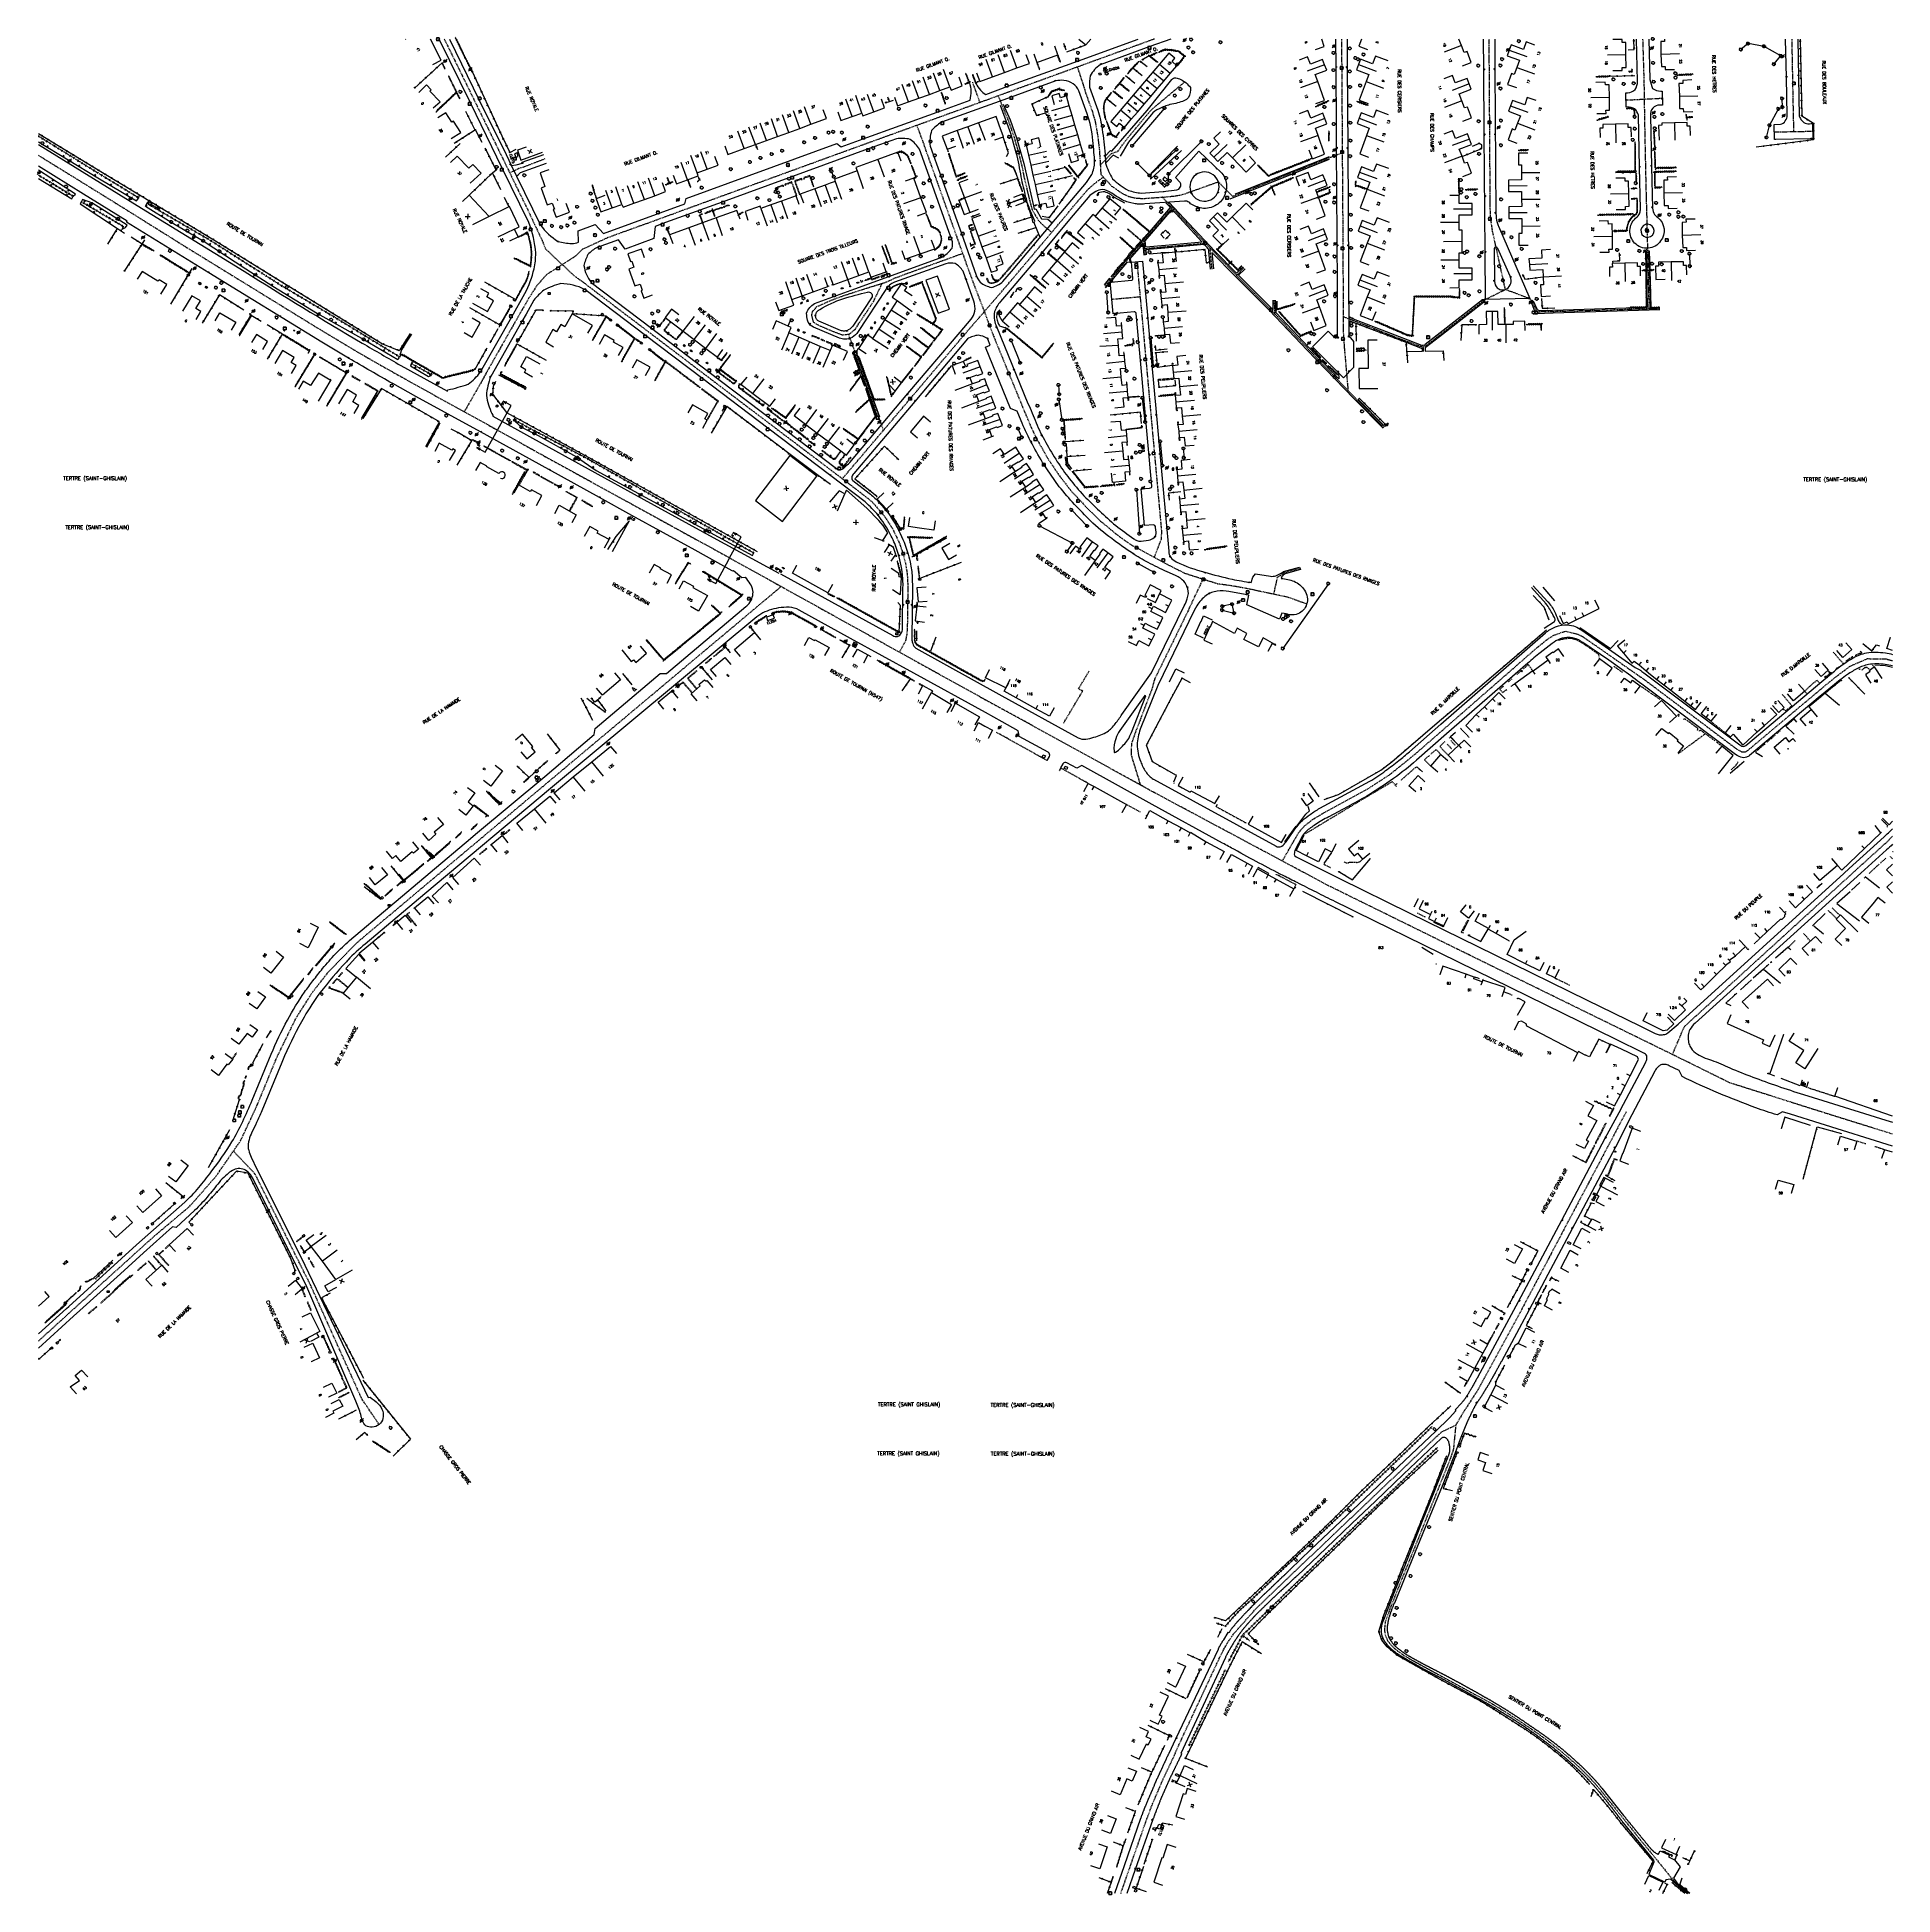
# Model space of a CAD drawing. Header units: millimetres. Extents: x 108999 to 110000, y 127999 to 129001.
import ezdxf
from ezdxf.enums import TextEntityAlignment as Align

# ---------------------------------------------------------------- set-up
doc = ezdxf.new("R2010")
doc.units = ezdxf.units.MM
doc.linetypes.add('DASHED', pattern=[0.75, 0.5, -0.25])
doc.layers.get('0').update_dxf_attribs({"linetype": 'CONTINUOUS'})
for name, color, linetype in [('W0001', 6, 'DASHED'), ('W0008', 7, 'CONTINUOUS'), ('W0017', 7, 'CONTINUOUS'), ('W0100', 7, 'CONTINUOUS'), ('W0112', 1, 'DASHED'), ('W0211', 2, 'CONTINUOUS'), ('W0220', 5, 'DASHED'), ('W0300', 7, 'CONTINUOUS'), ('W0302', 3, 'CONTINUOUS'), ('W0310', 3, 'CONTINUOUS'), ('W0322', 7, 'CONTINUOUS'), ('W0334', 7, 'CONTINUOUS'), ('W0400', 7, 'CONTINUOUS'), ('W0420', 7, 'CONTINUOUS'), ('W0471', 7, 'CONTINUOUS'), ('W0851', 7, 'CONTINUOUS'), ('W0980', 7, 'CONTINUOUS'), ('W0984', 7, 'CONTINUOUS'), ('W0989', 7, 'CONTINUOUS'), ('W0991', 7, 'CONTINUOUS'), ('W1102', 7, 'CONTINUOUS'), ('W1471', 7, 'CONTINUOUS')]:
    doc.layers.add(name, color=color, linetype=linetype)
doc.styles.get("Standard").update_dxf_attribs({"font": 'romans.shx', "width": 0.85})

# ---------------------------------------------------------------- blocks, each defined once
blk = doc.blocks.new('T300')
for p, q in [((-0.8, 0.5), (-0.9, 0.3)), ((-0.9, 0.3), (-0.9, 0.2)), ((-0.9, 0.2), (-0.7, 0.1)), ((-0.7, 0.6), (-0.8, 0.5)), ((-0.8, -0.1), (-0.7, 0.1)), ((-0.6, 0.7), (-0.7, 0.6)), ((-0.7, 0.1), (-0.7, 0.1)), ((-0.5, 0.7), (-0.6, 0.7)), ((-0.3, 0.6), (-0.5, 0.7)), ((-0.3, 0.6), (-0.2, 0.7)), ((-0.2, 0.6), (-0.3, 0.6)), ((-0.2, 0.7), (-0.1, 0.8)), ((-0.1, 0.8), (0.1, 0.8)), ((0.1, 0.8), (0.2, 0.7)), ((0.2, 0.7), (0.3, 0.6)), ((0.3, 0.6), (0.4, 0.5)), ((0.5, 0.5), (0.3, 0.5)), ((0.4, 0.5), (0.4, 0.5)), ((0.6, 0.4), (0.5, 0.5)), ((0.6, 0.4), (0.7, 0.3)), ((0.7, 0.3), (0.7, 0.2)), ((0.7, 0.2), (0.7, 0.1)), ((0.7, 0.1), (0.7, -0.2)), ((-0.8, -0.2), (-0.8, -0.1)), ((-0.7, -0.3), (-0.8, -0.2)), ((-0.8, -0.2), (-0.8, -0.2)), ((-0.7, -0.4), (-0.7, -0.3)), ((-0.5, -0.5), (-0.7, -0.4)), ((-0.4, -0.5), (-0.5, -0.5)), ((-0.4, -0.5), (-0.3, -0.5)), ((-0.3, -0.5), (-0.3, -0.4)), ((-0.3, -0.6), (-0.3, -0.5)), ((-0.3, -0.5), (-0.3, -0.5)), ((-0.2, -0.7), (-0.3, -0.6)), ((-0.1, -0.8), (-0.2, -0.7)), ((0.1, -0.8), (-0.1, -0.8)), ((0.2, -0.7), (0.1, -0.8)), ((0.3, -0.5), (0.2, -0.5)), ((0.3, -0.6), (0.2, -0.7)), ((0.2, -0.7), (0.2, -0.7)), ((0.5, -0.4), (0.3, -0.5)), ((0.3, -0.5), (0.3, -0.6)), ((0.3, -0.5), (0.3, -0.5)), ((0.6, -0.3), (0.5, -0.4)), ((0.7, -0.2), (0.6, -0.3)), ((0.6, -0.3), (0.6, -0.3))]:
    blk.add_line(p, q)
blk = doc.blocks.new('T471')
for p, q in [((-0.333334, 0.333334), (-0.333334, -0.333334)), ((-0.333334, 0.333334), (0.333334, 0.333334)), ((-0.333334, 0), (0, 0)), ((0.500001, 0.500001), (1.000002, 1.000002)), ((-0.500001, -0.500001), (-1.000002, -1.000002)), ((-0.333334, -0.333334), (0.333334, -0.333334))]:
    blk.add_line(p, q)
blk.add_ellipse((0, 0), major_axis=(0.471405, 0.471405), ratio=1, start_param=5.4977871438, end_param=11.780972451)
blk = doc.blocks.new('T400')
for p, q in [((-0.15, 0.3), (0.15, 0.3)), ((-0.15, -0.25), (-0.15, 0.3)), ((-0.15, 0.15), (0.15, 0.15)), ((-0.15, 0), (0.15, 0)), ((0.15, 0.3), (0.15, -0.25)), ((-0.15, -0.15), (0.15, -0.15)), ((-0.15, -0.25), (-0.15, -0.3)), ((-0.15, -0.3), (0.15, -0.3)), ((0.15, -0.3), (0.15, -0.25))]:
    blk.add_line(p, q)
blk = doc.blocks.new('T851')
for p, q in [((-0.2, -0.1), (0, 0.3)), ((0, 0.3), (0.2, -0.1)), ((-0.2, -0.1), (0.2, -0.1))]:
    blk.add_line(p, q)
for major_axis in [(-0.106, 0.106), (-0.0354, 0.0354), (-0.0236, 0.0236)]:
    blk.add_ellipse((0, 0), major_axis=major_axis, ratio=1, start_param=3.926991, end_param=10.210176)
blk = doc.blocks.new('T420')
for p, q in [((0.7, 0.7), (-0.8, 0.7)), ((-0.8, 0.7), (-0.8, -0.8)), ((0.7, 0.7), (0.7, -0.8)), ((0.7, -0.8), (-0.8, -0.8))]:
    blk.add_line(p, q)
blk.add_ellipse((0, 0), major_axis=(-0.53, 0.53), ratio=1, start_param=3.926991, end_param=10.210176)
blk = doc.blocks.new('t112o')
at = {"color": 0, "linetype": 'Continuous'}
for p, q in [((-0.5, 0.5), (0.5, 0.5)), ((-0.5, -0.5), (-0.5, 0.5)), ((0.5, 0.5), (0.5, -0.5)), ((0.5, -0.5), (-0.5, -0.5))]:
    blk.add_line(p, q, dxfattribs=at)
blk = doc.blocks.new('t991o')
at = {"color": 0, "linetype": 'Continuous'}
for p, q in [((-1, 1), (1, -1)), ((-1, -1), (1, 1))]:
    blk.add_line(p, q, dxfattribs=at)
blk = doc.blocks.new('t310o')
at = {"color": 0, "linetype": 'Continuous'}
for centre, start, end in [((-0.5, 0.4), 216.8699, 323.1304), ((0.5, -0.4), 36.8699, 143.1303)]:
    blk.add_arc(centre, 0.625, start, end, dxfattribs=at)
blk = doc.blocks.new('t322o')
at = {"color": 0, "linetype": 'Continuous'}
for radius in [0.25, 0.15]:
    blk.add_circle((0, 0), radius, dxfattribs=at)
blk = doc.blocks.new('t211o')
at = {"color": 0, "linetype": 'Continuous'}
for p, q in [((-0.3, 0.5), (-0.3, 0)), ((0, 1), (0, 0)), ((0.3, 0.5), (0.3, 0))]:
    blk.add_line(p, q, dxfattribs=at)
blk = doc.blocks.new('OH01')
at = {"layer": 'W0322', "color": 0}
for radius in [0.25, 0.15]:
    blk.add_circle((0, 0), radius, dxfattribs=at)
blk = doc.blocks.new('t220o')
at = {"color": 0, "linetype": 'Continuous'}
for p, q in [((-0.25, 0.25), (0.25, 0.25)), ((-0.25, -0.25), (0.25, -0.25))]:
    blk.add_line(p, q, dxfattribs=at)
blk = doc.blocks.new('T1471')
at = {"color": 0, "linetype": 'Continuous', "flags": 128}
blk.add_lwpolyline([(-0.75, -0.5), (-0.75, 0.5), (0.75, 0.5), (0.75, -0.5), (-0.75, -0.5)], dxfattribs=at)

msp = doc.modelspace()

# ---------------------------------------------------------------- linework, layer by layer
at = {"layer": 'W0001'}
msp.add_line((109579, 128859.7), (109594.2, 128861.1), dxfattribs=at)
for points in [[(109218.9, 129000), (109242.3, 128952.2), (109251.3, 128933.8), (109258, 128920), (109263.7, 128908.4), (109267.6, 128900), (109271.7, 128891.3), (109273.5, 128886.9), (109288.8, 128872.4), (109293.7, 128869), (109296.4, 128866.9), (109301, 128863.4), (109375.2, 128807.1), (109420, 128773.2), (109439.8, 128758.2), (109449.6, 128750.5), (109456.5, 128742.5), (109460.6, 128736.1), (109464.1, 128728.8), (109465.8, 128724.1), (109467.6, 128717.5), (109468.6, 128711.4), (109468.9, 128705.2), (109468.7, 128688.4), (109468.6, 128682.3), (109468.3, 128678.9), (109467.7, 128675.5), (109464.4, 128669.4)], [(109601.9, 129000), (109576.6, 128990.8), (109545, 128979.3), (109517.8, 128969.4), (109501.6, 128963.5), (109487, 128958.2), (109457.7, 128947.6), (109437.5, 128940.3), (109347.9, 128907.7), (109333.2, 128902.3), (109310.7, 128894.2), (109306.7, 128892.7), (109293.5, 128886.6), (109289.6, 128882.9), (109274, 128872.9), (109268.9, 128867.1), (109264.4, 128860.1), (109256, 128845.5), (109241.8, 128820.4), (109239.1, 128815.4), (109236.2, 128810.4), (109229.7, 128799)], [(109702.8, 129000), (109703.2, 128937.2), (109703.5, 128894.5), (109703.7, 128851.7), (109703.7, 128843.7), (109703.8, 128840.5), (109704.3, 128833.5), (109706.3, 128810.5)], [(109874.4, 128854.5), (109866.9, 128854.4), (109819.2, 128853), (109809.8, 128852.8), (109808.3, 128852.8), (109808, 128853.4), (109805.8, 128858.5), (109804.3, 128860), (109791.2, 128864.9), (109784.3, 128896.2), (109783.1, 128904.6), (109783, 128912.7), (109782.5, 128989.5), (109782.4, 129000)], [(109865.2, 129000), (109865.5, 128990), (109865.9, 128976.8), (109866.2, 128956.7), (109866.8, 128927.2), (109867.1, 128913.8), (109867.3, 128907.6), (109867.8, 128887.7), (109867.8, 128885.9), (109868.6, 128854.5)], [(109945.6, 129000), (109946.2, 128968.3), (109946.6, 128950.1)], [(109560.3, 128984.9), (109563.5, 128975.3), (109564.8, 128970.9), (109568.3, 128961.2), (109570, 128955.3), (109571.3, 128947.7), (109572.2, 128940.3), (109572.7, 128932.1), (109573, 128927), (109578.8, 128920.7), (109584.6, 128916.7), (109588.3, 128915), (109592.2, 128914.2), (109596.2, 128914), (109601, 128914.4), (109607.2, 128914.8), (109613.1, 128915.4), (109617, 128916.1), (109636.4, 128923), (109644, 128915.3), (109645.6, 128915.8), (109648.1, 128916.8), (109676.9, 128928.3), (109703.2, 128938.7)], [(109503.7, 128976.8), (109507.7, 128965.8)], [(109572.7, 128932), (109578.7, 128938.3), (109582.2, 128939.4), (109586.4, 128945.3), (109598.7, 128960.1), (109601.1, 128962.6), (109618.3, 128976.9)], [(109517.6, 128969.4), (109523.2, 128955.6), (109524.9, 128950.9), (109526.2, 128947), (109528.4, 128939.4), (109530.6, 128930.8), (109531.5, 128925.8), (109534.3, 128914), (109535.4, 128909.8), (109535.9, 128907.9), (109539.2, 128902.4), (109541.5, 128899.9), (109546.5, 128895.8)], [(109856.2, 128967.1), (109875.8, 128968.1)], [(109473.7, 128953.4), (109476.8, 128945.2), (109478.8, 128939.4), (109483.5, 128926.3), (109495.4, 128892.9), (109501.7, 128875.3), (109503.5, 128870.4), (109515.2, 128839.7), (109516.3, 128836.9), (109532, 128798.7), (109533.5, 128795.2), (109535.6, 128790.2), (109538, 128785.2), (109544, 128774.4), (109550.3, 128765), (109557.4, 128755.8), (109566.7, 128746), (109572.9, 128740), (109582.1, 128732.4), (109589.1, 128727.4), (109610.1, 128716.1), (109618.2, 128712), (109636, 128706.3), (109642.5, 128705.5), (109651.5, 128703.9), (109674, 128699.1), (109684.1, 128695.4)], [(109936.3, 128949.9), (109957, 128950.3)], [(109000, 128937.3), (109044.3, 128909.9), (109078.5, 128888.5), (109150.7, 128844.1), (109172.2, 128831.2), (109187, 128822.7), (109214.3, 128807.5), (109246.6, 128789.7), (109270.7, 128776.3), (109317.5, 128750.6), (109343.7, 128736.2), (109354.7, 128730.2), (109359.1, 128727.8)], [(109273.2, 128935.3), (109261.7, 128930.9), (109259.1, 128930.1), (109254.2, 128927.8)], [(109433.6, 128762.9), (109474.5, 128811.1), (109493.4, 128833.5), (109499, 128840.1), (109522, 128866.7), (109536.8, 128884.2), (109554.1, 128904.8), (109564, 128916.6), (109566.8, 128919.6), (109570.7, 128922.9), (109574.4, 128925.5)], [(109725.7, 128790.6), (109711.3, 128805.2), (109700.8, 128816.2), (109691.4, 128825.9), (109684.4, 128833.3), (109666.9, 128851.7), (109646.6, 128872.1), (109628.3, 128891), (109606.2, 128914.8)], [(109611.5, 128909.1), (109596.4, 128891.5), (109588, 128881.7), (109575.2, 128866.7)], [(109596.9, 128883.5), (109596.3, 128891.4)], [(109596.6, 128887), (109629.3, 128889.9)], [(109633, 128875.9), (109631.9, 128887.2)], [(109498.5, 128884.3), (109473.3, 128875.2), (109461.9, 128871), (109457.2, 128868.8), (109455, 128868.1), (109443.8, 128864.6), (109434.2, 128861.5), (109426.7, 128858.7), (109419.7, 128855.5), (109417.5, 128853.2), (109416.9, 128851.3), (109417.8, 128847.5), (109420, 128846), (109423.3, 128844.6), (109428.9, 128842.2), (109433.6, 128840.4), (109437.6, 128841), (109440.6, 128843.6), (109442.7, 128846.9), (109446.8, 128853), (109450.5, 128858.7), (109455, 128868.1)], [(109592.5, 128879.9), (109593, 128873.7), (109595.5, 128846.7), (109599, 128808.2), (109603.2, 128762.1), (109605.7, 128734.6), (109605.5, 128730.2), (109601.8, 128720.5)], [(109650.2, 128876.6), (109646.1, 128872.6)], [(109703.7, 128850.3), (109738.4, 128836.9), (109746, 128834.1), (109747, 128834), (109748.5, 128834.7), (109755, 128839.8), (109780.4, 128859.6), (109791.2, 128864.9)], [(109666.5, 128859.1), (109666.7, 128851.9)], [(109436.8, 128840.9), (109441.7, 128827.5), (109443.8, 128821.7), (109447.9, 128810.5), (109455.7, 128788.9)], [(109747.1, 128831.5), (109747.1, 128834.1)], [(109440, 128819.6), (109444, 128821.2)], [(109680.4, 128714.6), (109672, 128712.2), (109670.8, 128711.5), (109669.7, 128710.6), (109668.1, 128709.7), (109666.2, 128700.8)], [(109620.7, 128693), (109628.2, 128708.8)], [(109620.7, 128693), (109602, 128654.8), (109600.3, 128648.8), (109591.9, 128626.9), (109589.5, 128620.1), (109589.3, 128614.2), (109591.1, 128608.2), (109594.3, 128597.8), (109594.3, 128597.8)], [(109670.9, 128556.8), (109675.1, 128564.1), (109679.5, 128571.8), (109682.7, 128575.6), (109687.3, 128579.2), (109693.5, 128582.9), (109717.2, 128595.8), (109728.7, 128603.3), (109741.3, 128613.4), (109758, 128627.9), (109808, 128671.6), (109814.6, 128676.9), (109817.3, 128678.5), (109821.8, 128680.1), (109823.7, 128680.7), (109830.2, 128679.1), (109832.7, 128677.9), (109858.2, 128660.1), (109865.3, 128655.2), (109916, 128617.1), (109918.5, 128615.7), (109920.7, 128615.7), (109921.9, 128616.4), (109963.3, 128651.1), (109969.6, 128656.2), (109977.2, 128661.9), (109986.5, 128665.9), (109996.6, 128665.7), (110000, 128664.8)], [(110000, 128409.5), (109961.6, 128421.5), (109912.1, 128437.2), (109889.3, 128448.5), (109770.9, 128506.5), (109695.5, 128543.6), (109601, 128594.1), (109519.7, 128638.8), (109519.7, 128638.8)], [(109881.3, 128452.4), (109884.7, 128460.5), (109887.7, 128467.5), (109979.8, 128551.5), (109996.1, 128566.3), (110000, 128570.1)]]:
    msp.add_lwpolyline(points, dxfattribs=at)
at = {"layer": 'W0001', "flags": 128}
for points in [[(109359.1, 128727.8), (109400.6, 128704.8), (109472.7, 128664.8), (109519.7, 128638.8), (109519.7, 128638.8)], [(109000, 128297.9), (109017, 128313.4), (109062.7, 128354.7), (109081.5, 128370.5), (109095.8, 128386.8), (109105.2, 128400.4), (109109, 128405.9), (109117.9, 128424.9), (109128.4, 128450.4), (109138.8, 128471.8), (109147.8, 128486), (109156.3, 128496.8), (109172.1, 128513), (109274.6, 128599.1), (109384.4, 128691.2), (109400.6, 128704.8), (109400.6, 128704.8)], [(109856.3, 128421.5), (109799.7, 128314.5), (109775.9, 128270.9), (109768.5, 128259.5), (109764.4, 128252.6)], [(109183.8, 128252.9), (109174.4, 128266.8), (109146.7, 128328.3), (109116.9, 128387.9), (109111.2, 128394), (109105.2, 128400.4), (109105.2, 128400.4)], [(109583.7, 128000), (109583.9, 128000.5), (109597.6, 128039.7), (109600.8, 128048.2), (109606.6, 128061.7), (109612.6, 128074.4), (109614.4, 128078.7), (109637.9, 128129), (109640.4, 128133.7), (109642.5, 128137.1), (109644.9, 128140.4), (109657, 128154), (109666.1, 128162.8), (109738, 128231.1), (109754.7, 128247), (109756.7, 128248.9), (109758.4, 128249.7), (109764.4, 128252.6), (109763.1, 128239.3), (109761.1, 128233.6), (109752.6, 128212.5), (109743.2, 128189), (109735.7, 128170.6), (109729.5, 128155.1), (109727.6, 128150), (109726.4, 128146.5), (109725.9, 128142.3), (109726.3, 128139.6), (109727.6, 128136.5), (109729.3, 128134.3), (109731.4, 128132.1), (109735.9, 128128.8), (109740.6, 128126), (109784.1, 128102.3), (109789.1, 128099.3)], [(109788.7, 128099.5), (109791.2, 128098), (109798.4, 128093.3), (109804.4, 128089.3), (109809, 128086.1), (109814.5, 128082.1), (109820, 128077.7), (109824.7, 128073.8), (109829.2, 128069.8), (109833.6, 128065.6), (109837.4, 128061.7), (109840.7, 128058), (109843.4, 128054.7), (109847.4, 128049.7), (109864.5, 128028.3), (109868, 128024.1), (109869.5, 128022.3), (109881.1, 128008), (109884.5, 128004.3), (109889.4, 128000)]]:
    msp.add_lwpolyline(points, dxfattribs=at)
at = {"layer": 'W0008'}
for p, q in [((109374.2, 128713.3), (109354.2, 128724.3)), ((109363.9, 128731.2), (109399.4, 128711.9))]:
    msp.add_line(p, q, dxfattribs=at)
at = {"layer": 'W0008', "flags": 128}
for points in [[(109000, 128943.2), (109053.3, 128910.3), (109110.9, 128874.8, 0.007), (109174.7, 128836, 0.0022), (109195.4, 128824), (109213.1, 128814.2), (109220.6, 128810.2), (109220.9, 128810.8, 0.0218), (109231.7, 128813.8, 0.0705), (109238.5, 128820.5), (109255.3, 128850.2), (109262.4, 128862.8, 0.0532), (109267.4, 128876.1, 0.0559), (109268.2, 128884.5, 0.084666), (109264.5, 128901), (109250.2, 128930.4), (109233.2, 128965.2), (109216.1, 129000)], [(109221.7, 129000), (109237.8, 128967), (109252.2, 128937.7), (109255.1, 128931.6), (109257.9, 128926), (109270.8, 128899.6, 0.0939), (109280.3, 128890.9, 0.0547), (109287.6, 128889.7, 0.0363), (109291.3, 128890.4), (109291.1, 128896.6), (109300.3, 128899.9), (109304.7, 128895.2), (109335.4, 128906.3), (109348.6, 128911.2), (109349.4, 128914), (109430.6, 128943.6), (109433, 128941.9), (109444.8, 128946.1), (109484.8, 128960.6), (109502.5, 128967.1, 0.0531), (109503.1, 128971.9, 0.049204), (109502.3, 128976.3), (109502.2, 128976.6)], [(109505.5, 128976.3), (109505.5, 128976.2, 0.0607), (109508.1, 128972.4, 0.046), (109510.9, 128970.1), (109522.8, 128974.5), (109560.9, 128988.3), (109593.1, 129000)], [(109610.8, 129000), (109599.4, 128995.9), (109572.7, 128986.1, 0.1244), (109567.3, 128980.2, 0.0728), (109566.9, 128974), (109571.3, 128961.6, -0.0466), (109573.7, 128951.3, -0.013), (109575.4, 128937.9), (109575.4, 128936.8, 0.0311), (109575.6, 128933.1, 0.0719), (109579.3, 128924.6, 0.0689), (109587.9, 128918.4, 0.051), (109594.8, 128916.9), (109606.6, 128917.8), (109613.9, 128918.6, 0.2519), (109615.8, 128920.1, 0.295), (109615.8, 128922.6), (109613.3, 128925.4), (109625.9, 128939.6), (109638.2, 128927.7, -0.115), (109640.1, 128924.5, -0.0788), (109640.8, 128920.8, -0.1031), (109639.9, 128916, -0.078), (109638.1, 128912.9, -0.0769), (109635.3, 128910.5, -0.086), (109631.5, 128908.9, -0.0961), (109627.4, 128908.8, -0.0848), (109621.4, 128911.2, 0.1124), (109619.3, 128912.5, 0.0396), (109618.1, 128912.6), (109596.7, 128911.1, -0.0249), (109594.1, 128910.9, -0.0434), (109591.5, 128911.2), (109588.5, 128911.8, -0.0656), (109585.6, 128912.8, -0.0307), (109581.5, 128915.1), (109578.9, 128916.8, 0.1258), (109573.8, 128918.9, 0.1332), (109567.1, 128915.6), (109556.1, 128902.6), (109541.1, 128884.7), (109522.2, 128862.3), (109518.8, 128858.4, 0.0937), (109515.7, 128853, 0.1146), (109515.6, 128848.4, 0.0495), (109516.7, 128845), (109533.7, 128803.5, -0.015115), (109538.1, 128793.1, 0.0318), (109543.3, 128782.5, 0.0138), (109549.5, 128772.1, 0.0241), (109556, 128763, 0.0197), (109563.9, 128753.7, 0.0183), (109581, 128737.7, 0.0117), (109590.8, 128730.5, 0.0566), (109592.4, 128729.6, 0.0724), (109594.7, 128729.2), (109598.7, 128729.7, 0.1364), (109601.8, 128731.2, 0.2051), (109602.8, 128734.1), (109602.5, 128736.6, 0.1635), (109602.2, 128737.7, 0.2038), (109601.4, 128738), (109596.5, 128737.6), (109594.7, 128757.4), (109599.3, 128757.8, 0.1843), (109600.3, 128758.2, 0.1166), (109600.5, 128758.9), (109594.4, 128826.7), (109592, 128852, 0.2242), (109591.6, 128852.8, 0.1244), (109591, 128852.9), (109579.7, 128851.9), (109578.2, 128867.4, -0.1306), (109578.3, 128868.5, -0.0742), (109578.6, 128868.9), (109589.5, 128869.9, 0.0639), (109590, 128870.2, 0.2074), (109590.3, 128871), (109589.6, 128879.6), (109595.5, 128880.2), (109598.3, 128849.1), (109600.4, 128826.2), (109603, 128796.9), (109604.9, 128776.7), (109609.6, 128723.9, 0.1242), (109610.7, 128720.5, 0.1137), (109613.7, 128718.1, 0.0481), (109629, 128712.5, 0.0165), (109643.8, 128708.7, 0.0129), (109654.1, 128707)], [(109705.8, 129000), (109705.9, 128985.1), (109706.2, 128941.5), (109706.8, 128839.9), (109709.2, 128836.9), (109709.3, 128822.8), (109703.9, 128817.3), (109687.2, 128834.1), (109695.6, 128842.4), (109699, 128839.1, 0.2295), (109700, 128838.8, 0.1826), (109700.7, 128839.5), (109700.6, 128865.2), (109700.5, 128893.5), (109700.1, 128940.9), (109700.1, 128952.2), (109699.9, 128985.1), (109699.8, 129000, 0.154868)], [(109785.4, 129000), (109785.5, 128983.5), (109786.1, 128906, 0.0528), (109786.7, 128901.1, 0.0239), (109787.5, 128899), (109804.3, 128860), (109780.4, 128859.6), (109780.2, 128885.3), (109779.8, 128948.9), (109779.5, 128984), (109779.4, 129000)], [(109868.6, 129000), (109869.1, 128978.1, 0.0355), (109870.6, 128973.3, 0.1232), (109875, 128971.8), (109875.7, 128971.8), (109875.9, 128964.4), (109874.5, 128964.4, 0.451861), (109869.4, 128958.8), (109870, 128931.1), (109870.5, 128908.7, 0.1018), (109871.6, 128905.4, 0.0712), (109873.4, 128903.7, -0.408753), (109874.9, 128891.1, -0.482297), (109860.9, 128890, -0.422796), (109861.4, 128903.4), (109862.3, 128904.2, 0.1381), (109863.7, 128906.3, 0.0693), (109864, 128908.4), (109863.5, 128930.7), (109862.9, 128958.9, 0.1209), (109861, 128962.3, 0.1509), (109856.9, 128963.3), (109856.3, 128963.3), (109856.1, 128971), (109857.1, 128971, 0.1422), (109861.2, 128972.7, 0.1503), (109862.4, 128977.2), (109861.9, 129000)], [(109948.9, 129000), (109949.7, 128958.4, 0.0834), (109951, 128956, 0.1566), (109953.5, 128954.4, 0.09), (109956.9, 128954.5), (109957, 128946.2), (109936.3, 128945.8), (109936.2, 128953.9), (109939.5, 128954, 0.2289), (109942.1, 128955.9, 0.1614), (109943.2, 128958.8), (109942.7, 128979.2), (109942.3, 129000)], [(109548.7, 128977.5), (109522.6, 128967.9), (109487, 128955.1, 0.0863), (109481.7, 128950.6, 0.105), (109480.9, 128942.3), (109486.8, 128925.7), (109497.8, 128895.1), (109505.8, 128872.7, 0.1006), (109508, 128868.8, 0.0943), (109514, 128866, 0.1215), (109520.2, 128869.2), (109524.9, 128874.7), (109537.1, 128889.2), (109551.5, 128906.3), (109565.2, 128922.7, 0.0605), (109568.1, 128926.9, 0.1089), (109569.6, 128933.8, 0.0306), (109569.3, 128938.8, 0.03266), (109568.7, 128945.3, 0.054), (109565.7, 128959.7), (109561.2, 128972, 0.1597), (109558, 128975.9, 0.1184), (109553.1, 128977.7, 0.061), (109548.7, 128977.4)], [(109575.4, 128936.8), (109578.2, 128939.8), (109578.9, 128939.5), (109597.9, 128961.4), (109611.2, 128978.2, -0.2534), (109613.4, 128979, -0.0863), (109616.1, 128978.2, -0.1112), (109621.3, 128973.9, -0.1323), (109620.2, 128968.5, -0.1343), (109617.8, 128966.7, -0.0334), (109614.4, 128965.5, 0.0184), (109610.3, 128964.6, 0.0481), (109604.5, 128962.4, 0.108), (109600.1, 128959.2), (109587.9, 128944.3), (109583.5, 128936.9)], [(109540.2, 128892.9), (109537.1, 128900.8), (109537.4, 128901.8), (109535, 128907.2, -0.0441), (109532.6, 128914.8, -0.0035), (109530, 128925.6, 0.0314), (109527.4, 128938.7), (109524.4, 128949.1), (109518.9, 128964.1)], [(109354.2, 128724.3), (109320.1, 128743.1), (109302.6, 128752.7), (109275.3, 128767.8), (109238.5, 128788.1), (109203.6, 128807.3), (109191.1, 128814.2, -0.0036), (109167.3, 128827.9, -0.0048), (109152.9, 128836.5), (109092, 128873.9), (109047.6, 128901.2), (109047.8, 128901.7), (109024.4, 128916.3), (109000, 128931.4)], [(109632.2, 128875.9), (109631.3, 128885.4, 0.0684), (109631.1, 128886.6, 0.0709), (109630.4, 128887.6), (109628.8, 128889.2), (109607.6, 128887.3), (109597.3, 128886.4), (109597.5, 128883.6)], [(109787.1, 128887.1, 0.2455), (109786, 128887.9, 0.3146), (109785.2, 128887), (109785.3, 128869.3, 0.2003), (109786.8, 128865.9, 0.127), (109788.8, 128864.8, 0.1485), (109791.1, 128864.9, 0.1815), (109793.8, 128867.4, 0.2201), (109794.2, 128870.8), (109793.7, 128872.1), (109787.1, 128887.1)], [(109867.1, 128885.8), (109867.7, 128855.2), (109816.6, 128853.6), (109809.6, 128853.5, -0.1217), (109808.9, 128853.7, -0.1725), (109808.3, 128854.3), (109806.4, 128858.7)], [(109445.9, 128750.4), (109427.4, 128764.4), (109393.4, 128790.2), (109358.4, 128816.8), (109327.4, 128840.2), (109294.7, 128865, 0.107), (109281.8, 128868.1, 0.0603), (109272.6, 128864.6, 0.0498), (109267.2, 128859.1), (109263, 128851.7), (109260.8, 128847.7), (109244, 128818.1, 0.0724), (109241.6, 128807.8, 0.0637), (109244.6, 128798), (109245.1, 128797.2), (109245.1, 128796.7), (109266.4, 128784.7), (109326.6, 128751.7), (109363.9, 128731.2)], [(109447.2, 128863.5, -0.6165), (109449.6, 128861), (109439.6, 128845.7, -0.1319), (109436.8, 128843.1, -0.0971), (109434.7, 128842.5, -0.1182), (109432.6, 128842.9), (109420.9, 128847.8, -0.1613), (109419.7, 128848.9, -0.1161), (109419.2, 128850.5, -0.2086), (109420.2, 128853.3, -0.0593), (109421.5, 128854.2, -0.0604), (109433.9, 128859.9, -0.0197), (109447.2, 128863.5)], [(109778.9, 128859.3), (109754.4, 128840.3), (109748, 128835.3, -0.1067), (109746.9, 128834.8, -0.1492), (109746.2, 128834.8), (109738.7, 128837.6), (109709.2, 128849)], [(109618, 128694.3), (109618.4, 128695.2, 0.0953), (109620.2, 128701.1, 0.1265), (109619, 128705.7, 0.1152), (109616, 128709.2, 0.0412), (109613.2, 128710.7), (109608.7, 128712.7, -0.0099), (109598.6, 128717.7, -0.0204), (109590, 128722.7, -0.0208), (109578.9, 128730.6, -0.0307), (109567.4, 128740.2, 0.0048), (109558.8, 128749, -0.0139), (109550.6, 128758.6), (109541.6, 128771.6, -0.012), (109535.1, 128783.2, -0.0198), (109530, 128794.2), (109527.9, 128799.3), (109524.7, 128800.5), (109524.3, 128800.7), (109510.8, 128833.8), (109513.4, 128834.9), (109512, 128838.2), (109511.5, 128838.7, 0.0831), (109507.1, 128840.3, 0.1044), (109501, 128838.3), (109472.6, 128804.6), (109439.7, 128765.7, 0.1218), (109438.7, 128763.9, 0.2613), (109439.3, 128761.9), (109448.1, 128755.1, -0.0372), (109452.9, 128750.7, -0.0353), (109458.6, 128743.9, -0.0387), (109464.1, 128734.8, -0.0483), (109469.1, 128722.2, -0.0115), (109470.4, 128716.8, -0.043447), (109471.3, 128708.9), (109471.4, 128704.5), (109471.1, 128677.3, 0.0172), (109471.1, 128676.3, 0.014267), (109471.1, 128675.8)], [(109465.4, 128679.7, 0.153039), (109466.1, 128682), (109466.3, 128704.3, 0.036), (109465.9, 128712.5, 0.0402), (109462.7, 128725.8, 0.044766), (109458.9, 128734, 0.0381), (109453, 128743.1, 0.0361), (109445.9, 128750.4)], [(109654.1, 128707), (109655, 128709.8), (109656.5, 128711.7), (109664.5, 128710.3, 0.1155), (109667.3, 128710.6, 0.0794), (109671.6, 128712.9), (109680.1, 128715.2), (109680.7, 128713.9), (109673.6, 128711.9, 0.1054), (109671.3, 128711, 0.1199), (109670.3, 128709.1, -0.0682), (109677.2, 128707.6, -0.0741), (109680.4, 128705.6, -0.0826), (109682.9, 128702.8, -0.0935), (109684.3, 128699.1, -0.1183), (109684, 128695.2, -0.1091), (109682.2, 128692.1, -0.1127), (109679.3, 128690, -0.1222), (109675.1, 128689.6, -0.0347), (109670.7, 128690.5), (109669.4, 128687.1), (109651.7, 128694.9), (109652.9, 128700.1)], [(109000, 128301.8), (109015.1, 128315.4), (109016.4, 128316.6), (109053, 128349.9), (109079, 128372.9, 0.035), (109086.5, 128380.7, 0.0139), (109093.2, 128389.2, 0.0272), (109104.4, 128405.3, 0.0244), (109110.2, 128416.3, 0.0126), (109115.3, 128427.8), (109125.6, 128452.6, -0.0265), (109134.3, 128471, -0.0282), (109143.6, 128486.1, -0.0109), (109148.1, 128492.2, -0.0091), (109153.3, 128498.8, -0.0161), (109160.3, 128506.7, -0.0286), (109167.8, 128513.9), (109233, 128568.9), (109235.8, 128571.3), (109273.1, 128602.4), (109299.8, 128625), (109300.2, 128628.3), (109335.4, 128657.9), (109338.8, 128657.8), (109381.5, 128694, 0.0457), (109383.4, 128695.7, 0.0993), (109385, 128699, 0.1034), (109385.4, 128702.6, 0.1059), (109383.9, 128706.3, 0.0314), (109381.4, 128709.8), (109381.4, 128709.8)], [(109400.3, 128711.7), (109460.8, 128678.3, 0.1779), (109463.4, 128677.8, 0.1647), (109465.4, 128679.7), (109465.4, 128679.7)], [(109652.8, 128700.1), (109642.1, 128702.1, 0.0787), (109635.8, 128702.3, 0.1192), (109629.8, 128700, 0.0782), (109624.7, 128694.4), (109623.3, 128691.8)], [(109519.8, 128631.8), (109510.8, 128636.8), (109472.2, 128658), (109437.9, 128676.8), (109410.3, 128692.1, 0.1128), (109404.9, 128693.6, 0.0546), (109399.2, 128693.2, 0.0391), (109394.2, 128692, 0.057), (109389.6, 128689.9), (109387.4, 128688.5), (109276.2, 128595.8), (109208.5, 128539), (109176.3, 128512, 0.0359), (109166.9, 128503.4, 0.0035), (109166.1, 128502.5, 0.0173), (109151.9, 128485.8, 0.0297), (109143.3, 128472.6, 0.0305), (109132.8, 128451.7), (109131.3, 128448.2), (109120.5, 128422, -0.0157), (109117.7, 128415.7, -0.0033), (109115.1, 128410.6, 0.0294), (109113.6, 128406.4, 0.1153), (109113.2, 128401.8, 0.0178), (109113.5, 128400.8, 0.0477), (109114.7, 128397), (109117.8, 128390.7), (109141.7, 128342.9), (109177.9, 128267.5), (109178.9, 128267.6, -0.0401), (109183.1, 128264.3, -0.1414), (109185.7, 128260.1, -0.1206), (109185.8, 128256.2, -0.1623), (109183.8, 128252.9, -0.1483), (109180.1, 128251.5, -0.1723), (109176.6, 128252.3, -0.1522), (109174.8, 128254.9, -0.0221), (109173.9, 128258.3, 0.0355), (109171.2, 128265.6), (109144.8, 128327.2), (109116, 128385.1, 0.0813), (109113.7, 128388.5, 0.0981), (109111, 128390.4, 0.1149), (109107.8, 128390.9, 0.112), (109104.6, 128389.9, 0.0503), (109101.8, 128387.8, 0.0209), (109098.3, 128384.5, -0.0072), (109092, 128376.7, -0.0316), (109084.2, 128368.3), (109074.3, 128359.1), (109072.4, 128359.6), (109056.7, 128345.5), (109044.3, 128334.1), (109022.4, 128314.4), (109019, 128311.3), (109000, 128294.1)], [(109471.1, 128675.8, 0.0312), (109471.6, 128674, 0.1835), (109473.3, 128671.6), (109519.6, 128645.9), (109519.6, 128645.9)]]:
    msp.add_lwpolyline(points, format="xyb", dxfattribs=at)
for points in [[(109520.3, 128964.8), (109524.1, 128956.4), (109527.5, 128946.7), (109531.5, 128932.9), (109536.6, 128910.1), (109537, 128908.3), (109537.9, 128908.4), (109541, 128903), (109544.5, 128902.8), (109546.8, 128900.8)], [(109272.4, 128937.5), (109260.8, 128933.4), (109261, 128932.9), (109257.5, 128932), (109255.1, 128931.6)], [(109582.7, 128935.7), (109579.7, 128937.3), (109575.6, 128933.1)], [(109642.7, 128913.9), (109677.2, 128927.6), (109696.3, 128935.2)], [(109645.4, 128916.8), (109645.6, 128916.5), (109676.3, 128928.8), (109696.3, 128936.7)], [(109257.9, 128926), (109258.7, 128926.8), (109260, 128928), (109274, 128933)], [(109599.4, 128896), (109610.6, 128909.1), (109608.1, 128911.7)], [(109649.7, 128877.1), (109646.1, 128873.7), (109634.4, 128885.6), (109617.7, 128903.4), (109609.9, 128911.9)], [(109581, 128874.5), (109594.7, 128890.5), (109599.4, 128896)], [(109596.3, 128883.4), (109595.8, 128889.8), (109588.5, 128881.3), (109588.7, 128879.7), (109587.1, 128879.5), (109575.4, 128865.9)], [(109609.6, 128884.9), (109605.4, 128884.7), (109605.4, 128884.5), (109599.3, 128883.9)], [(109725.3, 128790.2), (109710.9, 128804.8), (109709.4, 128806.1), (109684.2, 128832.3), (109663.7, 128853.8), (109645.6, 128872), (109632.9, 128884.9), (109633.7, 128876)], [(109868.5, 128885.9), (109869.4, 128854.9), (109874.4, 128855.1)], [(109665.7, 128859.1), (109665.8, 128854.1), (109647.2, 128872.6), (109650.8, 128876.1)], [(109701.1, 128820.1), (109701.3, 128816.8), (109685, 128833.8), (109667.5, 128852.3), (109667.3, 128855.4), (109667.2, 128859.1)], [(109779.4, 128857.9), (109755.6, 128839.4), (109747.9, 128833.4), (109748, 128831.6), (109757.6, 128831.8)], [(109874.5, 128853.9), (109816.9, 128852.2), (109807.6, 128851.9), (109805.1, 128858.5)], [(109709, 128847.4), (109738.1, 128836.3), (109746.3, 128833.2), (109746.3, 128831.5), (109738.1, 128831.3)], [(109439.8, 128820.1), (109443.3, 128821.5), (109439.9, 128830.6)], [(109441, 128830.9), (109453.6, 128796.2)], [(109451.9, 128796), (109452.3, 128796.5), (109443.7, 128820.5), (109440.2, 128819.1)], [(109238.5, 128779.2), (109236.5, 128779.8), (109240.9, 128777.3), (109246.8, 128787.9), (109249.5, 128792.6), (109254.9, 128802.4), (109250.6, 128804.8), (109252.6, 128804.3), (109252.6, 128804.3)], [(109250.6, 128804.8), (109252.1, 128803.4), (109252.1, 128803.4)], [(109712.5, 128806.4), (109711.7, 128805.7), (109726.2, 128791)], [(109236.5, 128779.8), (109238, 128778.4), (109238, 128778.4)], [(109362.9, 128708.3), (109360.9, 128708.8), (109365.3, 128706.4), (109371.1, 128717), (109373.7, 128721.8), (109379.1, 128731.5), (109374.7, 128733.9), (109376.7, 128733.4), (109376.7, 128733.4)], [(109374.7, 128733.9), (109376.2, 128732.5), (109376.2, 128732.5)], [(109360.9, 128708.8), (109362.4, 128707.4), (109362.4, 128707.4)], [(109374.2, 128713.3), (109374.9, 128713.5), (109379.3, 128709.6), (109381.4, 128709.8), (109381.4, 128709.8)], [(109853.4, 128422.9), (109844.8, 128407.2), (109821.4, 128363), (109798.1, 128319.1), (109784.3, 128293.4), (109775.9, 128277.9), (109775.8, 128277.7), (109775.7, 128277.5), (109775.6, 128277.3), (109775.4, 128277), (109775.3, 128276.8), (109775.2, 128276.6), (109775.1, 128276.4), (109775, 128276.2), (109774.8, 128276), (109774.7, 128275.7), (109774.6, 128275.5), (109774.5, 128275.3), (109774.4, 128275.1), (109774.2, 128274.9), (109774.1, 128274.6), (109774, 128274.4), (109773.9, 128274.2), (109773.7, 128274), (109773.6, 128273.8), (109773.5, 128273.6), (109773.4, 128273.3), (109773.2, 128273.1), (109773.1, 128272.9), (109773, 128272.7), (109772.9, 128272.5), (109772.7, 128272.2), (109772.6, 128272), (109772.5, 128271.8), (109772.4, 128271.6), (109772.2, 128271.4), (109772.1, 128271.2), (109772, 128270.9), (109771.9, 128270.7), (109771.7, 128270.5), (109771.6, 128270.3), (109771.5, 128270.1), (109771.3, 128269.9), (109771.2, 128269.7), (109771.1, 128269.4), (109771, 128269.2), (109770.8, 128269), (109770.7, 128268.8), (109770.6, 128268.6), (109770.4, 128268.4), (109770.3, 128268.2), (109770.1, 128268), (109770, 128267.8), (109769.9, 128267.5), (109769.7, 128267.3), (109769.6, 128267.1), (109769.4, 128266.9), (109769.3, 128266.7), (109769.1, 128266.5), (109769, 128266.3), (109768.8, 128266.1), (109768.7, 128265.9), (109768.5, 128265.7), (109768.3, 128265.5), (109768.2, 128265.3), (109768, 128265.1), (109767.9, 128264.9), (109767.7, 128264.7), (109767.5, 128264.5), (109764.1, 128260.8), (109764.5, 128260.4), (109761, 128256.6), (109753.5, 128249.2), (109750.6, 128246.4), (109733.4, 128230.1), (109715.4, 128213.1), (109686.2, 128185.6), (109675.1, 128174.7), (109674.9, 128174.5), (109674.7, 128174.3), (109674.5, 128174.2), (109674.4, 128174), (109674.2, 128173.8), (109674, 128173.7), (109673.8, 128173.5), (109673.6, 128173.3), (109673.4, 128173.1), (109673.3, 128173), (109673.1, 128172.8), (109672.9, 128172.6), (109672.7, 128172.5), (109672.5, 128172.3), (109672.4, 128172.1), (109672.2, 128171.9), (109672, 128171.8), (109671.8, 128171.6), (109671.6, 128171.4), (109671.5, 128171.2), (109671.3, 128171.1), (109671.1, 128170.9), (109670.9, 128170.7), (109670.7, 128170.6), (109670.5, 128170.4), (109670.4, 128170.2), (109670.2, 128170), (109670, 128169.9), (109669.8, 128169.7), (109669.6, 128169.5), (109669.5, 128169.4), (109669.3, 128169.2), (109669.1, 128169), (109668.9, 128168.8), (109668.7, 128168.7), (109668.6, 128168.5), (109668.4, 128168.3), (109668.2, 128168.2), (109668, 128168), (109667.8, 128167.8), (109667.7, 128167.6), (109667.5, 128167.5), (109667.3, 128167.3), (109667.1, 128167.1), (109666.9, 128167), (109666.8, 128166.8), (109666.6, 128166.6), (109666.4, 128166.4), (109666.2, 128166.3), (109666, 128166.1), (109665.9, 128165.9), (109665.7, 128165.7), (109665.5, 128165.6), (109665.3, 128165.4), (109665.1, 128165.2), (109665, 128165.1), (109664.8, 128164.9), (109664.6, 128164.7), (109664.4, 128164.5), (109664.2, 128164.4), (109664.1, 128164.2), (109663.9, 128164), (109663.7, 128163.8), (109663.5, 128163.7), (109663.3, 128163.5), (109663.1, 128163.3), (109663, 128163.2), (109662.8, 128163), (109662.6, 128162.8), (109662.4, 128162.6), (109662.2, 128162.5), (109662.1, 128162.3), (109661.9, 128162.1), (109661.7, 128161.9), (109661.5, 128161.8), (109661.3, 128161.6), (109661.1, 128161.4), (109661, 128161.2), (109660.8, 128161.1), (109660.6, 128160.9), (109660.4, 128160.7), (109660.2, 128160.5), (109660, 128160.4), (109659.9, 128160.2), (109659.7, 128160), (109659.5, 128159.8), (109659.3, 128159.7), (109659.1, 128159.5), (109659, 128159.3), (109658.8, 128159.1), (109658.6, 128159), (109658.4, 128158.8), (109658.2, 128158.6), (109658.1, 128158.4), (109657.9, 128158.3), (109657.7, 128158.1), (109657.5, 128157.9), (109657.3, 128157.7), (109657.2, 128157.6), (109657, 128157.4), (109656.8, 128157.2), (109656.6, 128157), (109656.5, 128156.8), (109656.3, 128156.7), (109656.1, 128156.5), (109655.9, 128156.3), (109655.8, 128156.1), (109655.6, 128155.9), (109655.4, 128155.8), (109655.2, 128155.6), (109655, 128155.4), (109654.9, 128155.2), (109654.7, 128155.1), (109654.5, 128154.9), (109654.3, 128154.7), (109654.2, 128154.5), (109654, 128154.3), (109653.8, 128154.2), (109653.6, 128154), (109653.5, 128153.8), (109653.3, 128153.6), (109653.1, 128153.4), (109652.9, 128153.3), (109652.8, 128153.1), (109652.6, 128152.9), (109652.4, 128152.7), (109652.2, 128152.6), (109652.1, 128152.4), (109651.9, 128152.2), (109651.7, 128152), (109651.5, 128151.8), (109651.4, 128151.7), (109651.2, 128151.5), (109651, 128151.3), (109650.9, 128151.1), (109650.7, 128150.9), (109650.5, 128150.8), (109650.3, 128150.6), (109650.2, 128150.4), (109650, 128150.2), (109649.8, 128150), (109649.6, 128149.8), (109649.5, 128149.7), (109649.3, 128149.5), (109649.1, 128149.3), (109649, 128149.1), (109648.8, 128148.9), (109648.6, 128148.7), (109648.5, 128148.6), (109648.3, 128148.4), (109648.1, 128148.2), (109647.9, 128148), (109647.8, 128147.8), (109647.6, 128147.6), (109647.4, 128147.5), (109647.3, 128147.3), (109647.1, 128147.1), (109646.9, 128146.9), (109646.8, 128146.7), (109646.6, 128146.5), (109646.4, 128146.3), (109646.3, 128146.1), (109646.1, 128146), (109646, 128145.8), (109645.8, 128145.6), (109645.6, 128145.4), (109645.5, 128145.2), (109645.3, 128145), (109645.1, 128144.8), (109645, 128144.6), (109644.8, 128144.4), (109644.7, 128144.2), (109644.5, 128144), (109644.3, 128143.8), (109644.2, 128143.7), (109644, 128143.5), (109643.9, 128143.3), (109643.7, 128143.1), (109643.6, 128142.9), (109643.4, 128142.7), (109643.3, 128142.5), (109643.1, 128142.3), (109643, 128142), (109642.8, 128141.8), (109642.7, 128141.6), (109642.5, 128141.4), (109642.4, 128141.2), (109642.3, 128141), (109642.1, 128140.8), (109642, 128140.6), (109641.5, 128140.8), (109639.2, 128136.9), (109639.1, 128136.7), (109638.9, 128136.5), (109638.8, 128136.3), (109638.7, 128136.1), (109638.5, 128135.9), (109638.4, 128135.7), (109638.3, 128135.5), (109638.2, 128135.3), (109638.1, 128135.1), (109637.9, 128134.9), (109637.8, 128134.7), (109637.7, 128134.5), (109637.6, 128134.3), (109637.4, 128134), (109637.3, 128133.8), (109637.2, 128133.6), (109637.1, 128133.4), (109637, 128133.2), (109636.8, 128133), (109636.7, 128132.8), (109636.6, 128132.5), (109636.5, 128132.3), (109636.4, 128132.1), (109636.3, 128131.9), (109636.2, 128131.7), (109613.3, 128083.2), (109609.6, 128075.5), (109609.5, 128075.2), (109609.4, 128075), (109609.3, 128074.8), (109609.2, 128074.6), (109609.1, 128074.3), (109609, 128074.1), (109608.8, 128073.9), (109608.7, 128073.7), (109608.6, 128073.4), (109608.5, 128073.2), (109608.4, 128073), (109608.3, 128072.7), (109608.2, 128072.5), (109608.1, 128072.3), (109608, 128072.1), (109607.9, 128071.8), (109607.8, 128071.6), (109607.7, 128071.4), (109607.6, 128071.2), (109607.5, 128070.9), (109607.4, 128070.7), (109607.3, 128070.5), (109607.1, 128070.3), (109607, 128070), (109606.9, 128069.8), (109606.8, 128069.6), (109606.7, 128069.3), (109606.6, 128069.1), (109606.5, 128068.9), (109606.4, 128068.7), (109606.3, 128068.4), (109606.2, 128068.2), (109606.1, 128068), (109606, 128067.7), (109605.9, 128067.5), (109605.8, 128067.3), (109605.7, 128067.1), (109605.6, 128066.8), (109605.5, 128066.6), (109605.3, 128066.4), (109605.2, 128066.1), (109605.1, 128065.9), (109605, 128065.7), (109604.9, 128065.4), (109604.8, 128065.2), (109604.7, 128065), (109604.6, 128064.8), (109604.5, 128064.5), (109604.4, 128064.3), (109604.3, 128064.1), (109604.2, 128063.8), (109604.1, 128063.6), (109604, 128063.4), (109603.9, 128063.1), (109603.8, 128062.9), (109603.7, 128062.7), (109603.6, 128062.4), (109603.5, 128062.2), (109603.4, 128062), (109603.2, 128061.8), (109603.1, 128061.5), (109603, 128061.3), (109602.9, 128061.1), (109602.8, 128060.8), (109602.7, 128060.6), (109602.6, 128060.4), (109602.5, 128060.2), (109602.4, 128059.9), (109602.3, 128059.7), (109602.2, 128059.5), (109602.1, 128059.2), (109602, 128059), (109601.9, 128058.8), (109601.8, 128058.6), (109601.7, 128058.3), (109601.7, 128058.1), (109601.6, 128057.9), (109601.5, 128057.7), (109601.4, 128057.4), (109601.3, 128057.2), (109601.2, 128057), (109601.1, 128056.8), (109601, 128056.5), (109600.9, 128056.3), (109600.8, 128056.1), (109600.7, 128055.8), (109600.6, 128055.6), (109600.5, 128055.4), (109600.4, 128055.2), (109600.3, 128054.9), (109600.2, 128054.7), (109600.1, 128054.5), (109600, 128054.3), (109599.9, 128054), (109599.8, 128053.8), (109599.7, 128053.6), (109599.6, 128053.3), (109599.5, 128053.1), (109599.4, 128052.9), (109599.3, 128052.7), (109599.2, 128052.4), (109599.1, 128052.2), (109599, 128052), (109598.9, 128051.7), (109598.8, 128051.5), (109598.7, 128051.3), (109598.6, 128051.1), (109598.5, 128050.8), (109598.4, 128050.6), (109598.3, 128050.4), (109598.2, 128050.1), (109598.1, 128049.9), (109598, 128049.7), (109597.9, 128049.5), (109597.8, 128049.2), (109597.8, 128049), (109597.7, 128048.8), (109597.6, 128048.5), (109597.5, 128048.3), (109597.4, 128048.1), (109597.3, 128047.9), (109597.2, 128047.6), (109597.1, 128047.4), (109597, 128047.2), (109596.9, 128046.9), (109596.8, 128046.7), (109596.7, 128046.5), (109596.6, 128046.2), (109596.5, 128046), (109596.4, 128045.8), (109596.3, 128045.6), (109596.2, 128045.3), (109596.2, 128045.1), (109596.1, 128044.9), (109596, 128044.6), (109595.9, 128044.4), (109595.8, 128044.2), (109595.7, 128043.9), (109595.6, 128043.7), (109595.5, 128043.5), (109595.4, 128043.2), (109595.4, 128043), (109595.3, 128042.8), (109595.2, 128042.5), (109595.1, 128042.3), (109595, 128042.1), (109594.9, 128041.9), (109594.8, 128041.6), (109594.7, 128041.4), (109594.7, 128041.2), (109594.6, 128040.9), (109594.5, 128040.7), (109594.4, 128040.5), (109585.5, 128014.9), (109580.3, 128000)], [(109859.3, 128420), (109850.6, 128402.4), (109831.5, 128366.5), (109814.1, 128333.9), (109804, 128314.7), (109798.6, 128304.7), (109789, 128286.9), (109788.8, 128286.7), (109788.7, 128286.5), (109788.6, 128286.2), (109788.5, 128286), (109788.4, 128285.8), (109788.3, 128285.6), (109788.1, 128285.4), (109788, 128285.1), (109787.9, 128284.9), (109787.8, 128284.7), (109787.7, 128284.5), (109787.5, 128284.3), (109787.4, 128284), (109787.3, 128283.8), (109787.2, 128283.6), (109787.1, 128283.4), (109786.9, 128283.2), (109786.8, 128282.9), (109786.7, 128282.7), (109786.6, 128282.5), (109786.4, 128282.3), (109786.3, 128282.1), (109786.2, 128281.8), (109786.1, 128281.6), (109786, 128281.4), (109785.8, 128281.2), (109785.7, 128281), (109785.6, 128280.7), (109785.5, 128280.5), (109785.4, 128280.3), (109785.2, 128280.1), (109785.1, 128279.9), (109785, 128279.7), (109784.9, 128279.4), (109784.8, 128279.2), (109784.6, 128279), (109784.5, 128278.8), (109784.4, 128278.6), (109784.3, 128278.4), (109784.2, 128278.1), (109784, 128277.9), (109783.9, 128277.7), (109783.8, 128277.5), (109783.7, 128277.3), (109783.5, 128277), (109783.4, 128276.8), (109783.3, 128276.6), (109783.2, 128276.4), (109783.1, 128276.2), (109782.9, 128276), (109782.8, 128275.7), (109782.7, 128275.5), (109782.6, 128275.3), (109782.4, 128275.1), (109782.3, 128274.9), (109782.2, 128274.7), (109782, 128274.4), (109781.9, 128274.2), (109781.8, 128274), (109781.7, 128273.8), (109781.5, 128273.6), (109781.4, 128273.3), (109781.3, 128273.1), (109781.1, 128272.9), (109781, 128272.7), (109780.9, 128272.5), (109780.7, 128272.3), (109780.6, 128272), (109780.5, 128271.8), (109780.3, 128271.6), (109780.2, 128271.4), (109780.1, 128271.2), (109779.9, 128270.9), (109779.8, 128270.7), (109779.7, 128270.5), (109779.5, 128270.3), (109779.4, 128270.1), (109779.3, 128269.9), (109779.1, 128269.6), (109779, 128269.4), (109778.9, 128269.2), (109778.7, 128269), (109778.6, 128268.8), (109778.5, 128268.6), (109778.3, 128268.3), (109778.2, 128268.1), (109778.1, 128267.9), (109777.9, 128267.7), (109777.8, 128267.5), (109777.6, 128267.3), (109777.5, 128267.1), (109777.4, 128266.8), (109777.2, 128266.6), (109777.1, 128266.4), (109776.9, 128266.2), (109776.8, 128266), (109776.6, 128265.8), (109776.5, 128265.6), (109776.4, 128265.3), (109776.2, 128265.1), (109776.1, 128264.9), (109775.9, 128264.7), (109775.8, 128264.5), (109775.6, 128264.3), (109775.5, 128264), (109775.3, 128263.8), (109775.2, 128263.6), (109775.1, 128263.4), (109775, 128263.2), (109774.8, 128263), (109774.7, 128262.8), (109774.6, 128262.6), (109774.5, 128262.3), (109774.4, 128262.1), (109774.3, 128261.9), (109774.1, 128261.7), (109774, 128261.5), (109773.9, 128261.3), (109773.8, 128261), (109773.7, 128260.8), (109773.6, 128260.6), (109773.5, 128260.4), (109773.4, 128260.1), (109773.2, 128259.9), (109773.1, 128259.7), (109773, 128259.5), (109772.9, 128259.3), (109772.8, 128259), (109772.7, 128258.8), (109772.6, 128258.6), (109772.5, 128258.4), (109772.4, 128258.1), (109772.3, 128257.9), (109772.2, 128257.7), (109772.1, 128257.5), (109772, 128257.2), (109771.8, 128257), (109771.7, 128256.8), (109771.6, 128256.6), (109771.5, 128256.3), (109771.4, 128256.1), (109771.3, 128255.9), (109771.2, 128255.6), (109771.1, 128255.4), (109771, 128255.2), (109770.9, 128255), (109770.8, 128254.7), (109766.8, 128245), (109763.4, 128235.7), (109757, 128219.7), (109742.6, 128184.3), (109731.3, 128156.6), (109731.1, 128156.4), (109731, 128156.2), (109730.9, 128156), (109730.8, 128155.7), (109730.7, 128155.5), (109730.7, 128155.3), (109730.6, 128155), (109730.5, 128154.8), (109730.4, 128154.6), (109730.3, 128154.3), (109730.2, 128154.1), (109730.1, 128153.9), (109730, 128153.6), (109729.9, 128153.4), (109729.8, 128153.2), (109729.7, 128152.9), (109729.7, 128152.7), (109729.6, 128152.5), (109729.5, 128152.2), (109729.4, 128152), (109729.3, 128151.8), (109729.3, 128151.5), (109729.2, 128151.3), (109729.1, 128151.1), (109729, 128150.8), (109729, 128150.6), (109728.9, 128150.3), (109728.8, 128150.1), (109728.7, 128149.9), (109728.7, 128149.6), (109728.6, 128149.4), (109728.5, 128149.2), (109728.4, 128148.9), (109728.4, 128148.7), (109728.3, 128148.4), (109728.2, 128148.2), (109728.2, 128148), (109728.1, 128147.7), (109728, 128147.5), (109728, 128147.2), (109727.9, 128147), (109727.9, 128146.8), (109727.8, 128146.5), (109727.8, 128146.3), (109727.7, 128146), (109727.7, 128145.8), (109727.7, 128145.5), (109727.6, 128145.3), (109727.6, 128145), (109727.6, 128144.8), (109727.6, 128144.6), (109727.5, 128144.3), (109727.5, 128144.1), (109727.5, 128143.8), (109727.5, 128143.6), (109727.5, 128143.3), (109727.5, 128143.1), (109727.5, 128142.8), (109727.5, 128142.6), (109727.5, 128142.3), (109727.5, 128142.1), (109727.5, 128141.8), (109727.5, 128141.6), (109727.6, 128141.3), (109727.6, 128141.1), (109727.6, 128140.8), (109727.7, 128140.6), (109727.7, 128140.4), (109727.7, 128140.1), (109727.8, 128139.9), (109727.9, 128139.6), (109727.9, 128139.4), (109728, 128139.1), (109728.1, 128138.9), (109728.2, 128138.7), (109728.2, 128138.4), (109728.3, 128138.2), (109728.4, 128138), (109728.6, 128137.8), (109728.7, 128137.6), (109728.8, 128137.4), (109728.9, 128137.1), (109729, 128136.9), (109729.2, 128136.7), (109729.3, 128136.5), (109729.4, 128136.3), (109729.6, 128136.1), (109729.7, 128135.9), (109729.9, 128135.7), (109730, 128135.5), (109730.1, 128135.3), (109730.3, 128135.1), (109730.4, 128134.9), (109730.6, 128134.7), (109730.8, 128134.5), (109730.9, 128134.3), (109731.1, 128134.1), (109731.3, 128133.9), (109731.5, 128133.8), (109731.6, 128133.6), (109731.8, 128133.4), (109732, 128133.2), (109732.2, 128133.1), (109732.4, 128132.9), (109732.6, 128132.7), (109732.8, 128132.6), (109733, 128132.4), (109733.2, 128132.2), (109733.4, 128132.1), (109733.6, 128131.9), (109733.8, 128131.8), (109734, 128131.6), (109734.2, 128131.5), (109734.4, 128131.3), (109734.6, 128131.2), (109734.8, 128131), (109735, 128130.9), (109735.2, 128130.7), (109735.4, 128130.6), (109735.6, 128130.4), (109735.8, 128130.3), (109736, 128130.1), (109736.2, 128130), (109736.4, 128129.9), (109736.6, 128129.7), (109736.8, 128129.6), (109737, 128129.4), (109737.2, 128129.3), (109737.5, 128129.2), (109737.7, 128129), (109737.9, 128128.9), (109738.1, 128128.8), (109738.3, 128128.6), (109738.5, 128128.5), (109738.7, 128128.4), (109738.9, 128128.3), (109739.1, 128128.1), (109739.4, 128128), (109739.6, 128127.9), (109739.8, 128127.8), (109740, 128127.6), (109740.2, 128127.5), (109740.4, 128127.4), (109740.6, 128127.3), (109740.9, 128127.2), (109741.1, 128127), (109741.3, 128126.9), (109741.5, 128126.8), (109741.7, 128126.7), (109741.9, 128126.6), (109742.1, 128126.4), (109742.4, 128126.3), (109742.6, 128126.2), (109742.8, 128126.1), (109743, 128126), (109743.2, 128125.9), (109743.4, 128125.7), (109743.7, 128125.6), (109743.9, 128125.5), (109744.1, 128125.4), (109744.3, 128125.2), (109744.5, 128125.1), (109744.8, 128125), (109745, 128124.9), (109745.2, 128124.8), (109745.4, 128124.7), (109745.6, 128124.5), (109745.9, 128124.4), (109746.1, 128124.3), (109746.3, 128124.2), (109746.5, 128124.1), (109746.8, 128123.9), (109747, 128123.8), (109747.2, 128123.7), (109747.4, 128123.6), (109747.6, 128123.5), (109747.9, 128123.4), (109748.1, 128123.2), (109748.3, 128123.1), (109748.5, 128123), (109748.8, 128122.9), (109749, 128122.8), (109749.2, 128122.7), (109749.4, 128122.6), (109749.7, 128122.4), (109749.9, 128122.3), (109750.1, 128122.2), (109750.3, 128122.1), (109750.5, 128122), (109750.8, 128121.9), (109751, 128121.8), (109751.2, 128121.6), (109751.4, 128121.5), (109751.7, 128121.4), (109751.9, 128121.3), (109752.1, 128121.2), (109752.3, 128121.1), (109752.6, 128120.9), (109752.8, 128120.8), (109753, 128120.7), (109753.2, 128120.6), (109753.5, 128120.5), (109753.7, 128120.4), (109753.9, 128120.3), (109754.1, 128120.1), (109754.3, 128120), (109754.6, 128119.9), (109754.8, 128119.8), (109755, 128119.7), (109755.2, 128119.6), (109755.4, 128119.4), (109755.7, 128119.3), (109755.9, 128119.2), (109756.1, 128119.1), (109756.3, 128119), (109756.5, 128118.9), (109756.8, 128118.7), (109757, 128118.6), (109757.2, 128118.5), (109757.4, 128118.4), (109757.7, 128118.3), (109757.9, 128118.2), (109758.1, 128118), (109758.3, 128117.9), (109758.5, 128117.8), (109758.8, 128117.7), (109759, 128117.6), (109759.2, 128117.5), (109759.4, 128117.4), (109759.6, 128117.2), (109759.9, 128117.1), (109760.1, 128117), (109760.3, 128116.9), (109760.5, 128116.8), (109760.7, 128116.7), (109761, 128116.5), (109761.2, 128116.4), (109761.4, 128116.3), (109761.6, 128116.2), (109761.8, 128116.1), (109762.1, 128116), (109762.3, 128115.8), (109762.5, 128115.7), (109762.7, 128115.6), (109762.9, 128115.5), (109763.2, 128115.4), (109763.4, 128115.3), (109763.6, 128115.1), (109763.8, 128115), (109764, 128114.9), (109764.3, 128114.8), (109764.5, 128114.7), (109764.7, 128114.6), (109764.9, 128114.4), (109765.1, 128114.3), (109765.3, 128114.2), (109765.6, 128114.1), (109765.8, 128114), (109766, 128113.8), (109766.2, 128113.7), (109766.4, 128113.6), (109766.7, 128113.5), (109766.9, 128113.4), (109767.1, 128113.2), (109767.3, 128113.1), (109767.5, 128113), (109767.8, 128112.9), (109768, 128112.8), (109768.2, 128112.6), (109768.4, 128112.5), (109768.6, 128112.4), (109768.9, 128112.3), (109769.1, 128112.2), (109769.3, 128112), (109769.5, 128111.9), (109769.7, 128111.8), (109770, 128111.7), (109770.2, 128111.6), (109770.4, 128111.4), (109770.6, 128111.3), (109770.8, 128111.2), (109771, 128111.1), (109771.3, 128111), (109771.5, 128110.8), (109771.7, 128110.7), (109771.9, 128110.6), (109772.1, 128110.5), (109772.4, 128110.3), (109772.6, 128110.2), (109772.8, 128110.1), (109773, 128110), (109773.2, 128109.9), (109773.4, 128109.7), (109773.7, 128109.6), (109773.9, 128109.5), (109774.1, 128109.4), (109774.3, 128109.2), (109774.5, 128109.1), (109774.8, 128109), (109775, 128108.9), (109775.2, 128108.8), (109775.4, 128108.6), (109775.6, 128108.5), (109775.9, 128108.4), (109776.1, 128108.3), (109776.3, 128108.1), (109776.5, 128108), (109776.7, 128107.9), (109777, 128107.8), (109777.2, 128107.6), (109777.4, 128107.5), (109777.6, 128107.4), (109777.8, 128107.3), (109778.1, 128107.2), (109778.3, 128107), (109778.5, 128106.9), (109778.7, 128106.8), (109778.9, 128106.7), (109779.1, 128106.5), (109779.4, 128106.4), (109779.6, 128106.3), (109779.8, 128106.2), (109780, 128106), (109780.2, 128105.9), (109780.5, 128105.8), (109780.7, 128105.7), (109780.9, 128105.5), (109781.1, 128105.4), (109781.3, 128105.3), (109781.6, 128105.2), (109781.8, 128105), (109782, 128104.9), (109782.2, 128104.8), (109782.4, 128104.7), (109782.6, 128104.5), (109782.9, 128104.4), (109783.1, 128104.3), (109783.3, 128104.1), (109783.5, 128104), (109783.7, 128103.9), (109784, 128103.8), (109784.2, 128103.6), (109784.4, 128103.5), (109784.6, 128103.4), (109784.8, 128103.3), (109785, 128103.1), (109785.2, 128103), (109785.5, 128102.9), (109785.7, 128102.7), (109785.9, 128102.6), (109786.1, 128102.5), (109786.3, 128102.4), (109786.5, 128102.2), (109786.7, 128102.1), (109787, 128102), (109787.2, 128101.8), (109787.4, 128101.7), (109787.6, 128101.6), (109787.8, 128101.5), (109788, 128101.3), (109788.2, 128101.2), (109788.5, 128101.1), (109788.7, 128100.9), (109788.9, 128100.8), (109789.1, 128100.7), (109789.3, 128100.6), (109789.5, 128100.4), (109789.7, 128100.3), (109789.9, 128100.2), (109790.2, 128100), (109790.4, 128099.9), (109790.6, 128099.8), (109790.8, 128099.6), (109791, 128099.5), (109791.2, 128099.4), (109791.4, 128099.2), (109791.6, 128099.1), (109791.9, 128099), (109792.1, 128098.9), (109792.3, 128098.7), (109792.5, 128098.6), (109792.7, 128098.5), (109792.9, 128098.3), (109793.1, 128098.2), (109793.3, 128098.1), (109793.5, 128097.9), (109793.8, 128097.8), (109794, 128097.7), (109794.2, 128097.5), (109794.4, 128097.4), (109794.6, 128097.2), (109794.8, 128097.1), (109795, 128097), (109795.2, 128096.8), (109795.4, 128096.7), (109795.7, 128096.6), (109795.9, 128096.4), (109796.1, 128096.3), (109796.3, 128096.1), (109796.5, 128096), (109796.7, 128095.9), (109796.9, 128095.7), (109797.1, 128095.6), (109797.3, 128095.5), (109797.5, 128095.3), (109797.8, 128095.2), (109798, 128095), (109798.2, 128094.9), (109798.4, 128094.8), (109798.6, 128094.6), (109798.8, 128094.5), (109799, 128094.3), (109799.2, 128094.2), (109799.4, 128094), (109799.6, 128093.9), (109799.8, 128093.8), (109800, 128093.6), (109800.3, 128093.5), (109800.5, 128093.3), (109800.7, 128093.2), (109800.9, 128093.1), (109801.1, 128092.9), (109801.3, 128092.8), (109801.5, 128092.6), (109801.7, 128092.5), (109801.9, 128092.3), (109802.1, 128092.2), (109802.3, 128092.1), (109802.5, 128091.9), (109802.7, 128091.8), (109802.9, 128091.6), (109803.2, 128091.5), (109803.4, 128091.3), (109803.6, 128091.2), (109803.8, 128091.1), (109804, 128090.9), (109804.2, 128090.8), (109804.4, 128090.6), (109804.6, 128090.5), (109804.8, 128090.3), (109805, 128090.2), (109805.2, 128090.1), (109805.4, 128089.9), (109805.6, 128089.8), (109805.9, 128089.6), (109806.1, 128089.5), (109806.3, 128089.3), (109806.5, 128089.2), (109806.7, 128089.1), (109806.9, 128088.9), (109807.1, 128088.8), (109807.3, 128088.6), (109807.5, 128088.5), (109807.7, 128088.4), (109807.9, 128088.2), (109808.1, 128088.1), (109808.3, 128087.9), (109808.6, 128087.8), (109808.8, 128087.7), (109809, 128087.5), (109809.2, 128087.4), (109809.4, 128087.2), (109809.6, 128087.1), (109809.8, 128086.9), (109810, 128086.8), (109810.2, 128086.7), (109810.4, 128086.5), (109810.6, 128086.4), (109810.8, 128086.2), (109811, 128086.1), (109811.2, 128085.9), (109811.5, 128085.8), (109811.7, 128085.7), (109811.9, 128085.5), (109812.1, 128085.4), (109812.3, 128085.2), (109812.5, 128085.1), (109812.7, 128084.9), (109812.9, 128084.8), (109813.1, 128084.6), (109813.3, 128084.5), (109813.5, 128084.3), (109813.7, 128084.2), (109813.9, 128084.1), (109814.1, 128083.9), (109814.3, 128083.8), (109814.5, 128083.6), (109814.7, 128083.5), (109814.9, 128083.3), (109815.1, 128083.1), (109815.3, 128083), (109815.5, 128082.8), (109815.7, 128082.7), (109815.9, 128082.5), (109816.1, 128082.4), (109816.3, 128082.2), (109816.5, 128082.1), (109816.7, 128081.9), (109816.9, 128081.8), (109817.1, 128081.6), (109817.3, 128081.5), (109817.5, 128081.3), (109817.7, 128081.2), (109817.9, 128081), (109818.1, 128080.8), (109818.3, 128080.7), (109818.5, 128080.5), (109818.7, 128080.4), (109818.9, 128080.2), (109819.1, 128080.1), (109819.3, 128079.9), (109819.5, 128079.7), (109819.7, 128079.6), (109819.9, 128079.4), (109820.1, 128079.3), (109820.3, 128079.1), (109820.5, 128079), (109820.7, 128078.8), (109820.9, 128078.6), (109821.1, 128078.5), (109821.3, 128078.3), (109821.5, 128078.2), (109821.7, 128078), (109821.9, 128077.8), (109822.1, 128077.7), (109822.3, 128077.5), (109822.5, 128077.3), (109822.7, 128077.2), (109822.8, 128077), (109823, 128076.9), (109823.2, 128076.7), (109823.4, 128076.5), (109823.6, 128076.4), (109823.8, 128076.2), (109824, 128076.1), (109824.2, 128075.9), (109824.4, 128075.7), (109824.6, 128075.6), (109824.7, 128075.4), (109824.9, 128075.2), (109825.1, 128075.1), (109825.3, 128074.9), (109825.5, 128074.8), (109825.7, 128074.6), (109825.9, 128074.4), (109826.1, 128074.3), (109826.3, 128074.1), (109826.4, 128073.9), (109826.6, 128073.8), (109826.8, 128073.6), (109827, 128073.4), (109827.2, 128073.3), (109827.4, 128073.1), (109827.6, 128072.9), (109827.7, 128072.8), (109827.9, 128072.6), (109828.1, 128072.5), (109828.3, 128072.3), (109828.5, 128072.1), (109828.7, 128071.9), (109828.9, 128071.8), (109829, 128071.6), (109829.2, 128071.4), (109829.4, 128071.3), (109829.6, 128071.1), (109829.8, 128070.9), (109830, 128070.8), (109830.1, 128070.6), (109830.3, 128070.4), (109830.5, 128070.3), (109830.7, 128070.1), (109830.9, 128069.9), (109831.1, 128069.8), (109831.2, 128069.6), (109831.4, 128069.4), (109831.6, 128069.2), (109831.8, 128069.1), (109832, 128068.9), (109832.2, 128068.7), (109832.3, 128068.5), (109832.5, 128068.4), (109832.7, 128068.2), (109832.9, 128068), (109833.1, 128067.8), (109833.2, 128067.7), (109833.4, 128067.5), (109833.6, 128067.3), (109833.8, 128067.1), (109834, 128067), (109834.1, 128066.8), (109834.3, 128066.6), (109834.5, 128066.4), (109834.7, 128066.3), (109834.9, 128066.1), (109835, 128065.9), (109835.2, 128065.7), (109835.4, 128065.5), (109835.6, 128065.4), (109835.8, 128065.2), (109835.9, 128065), (109836.1, 128064.8), (109836.3, 128064.6), (109836.5, 128064.5), (109836.6, 128064.3), (109836.8, 128064.1), (109837, 128063.9), (109837.2, 128063.7), (109837.3, 128063.6), (109837.5, 128063.4), (109837.7, 128063.2), (109837.9, 128063), (109838, 128062.8), (109838.2, 128062.7), (109838.4, 128062.5), (109838.5, 128062.3), (109838.7, 128062.1), (109838.9, 128061.9), (109839, 128061.7), (109839.2, 128061.6), (109839.4, 128061.4), (109839.5, 128061.2), (109839.7, 128061), (109839.9, 128060.8), (109840, 128060.6), (109840.2, 128060.5), (109840.3, 128060.3), (109840.5, 128060.1), (109840.7, 128059.9), (109840.8, 128059.7), (109841, 128059.5), (109841.2, 128059.3), (109841.3, 128059.2), (109841.5, 128059), (109841.6, 128058.8), (109841.8, 128058.6), (109842, 128058.4), (109842.1, 128058.2), (109842.3, 128058), (109842.4, 128057.8), (109842.6, 128057.6), (109842.7, 128057.4), (109842.9, 128057.3), (109843.1, 128057.1), (109843.2, 128056.9), (109854.9, 128042.1), (109855.1, 128041.9), (109855.2, 128041.7), (109855.4, 128041.5), (109855.6, 128041.4), (109855.7, 128041.2), (109855.9, 128041), (109856, 128040.8), (109856.2, 128040.6), (109856.3, 128040.4), (109856.5, 128040.2), (109856.7, 128040), (109856.8, 128039.8), (109857, 128039.6), (109857.1, 128039.4), (109857.3, 128039.2), (109857.4, 128039), (109857.6, 128038.8), (109857.8, 128038.6), (109857.9, 128038.5), (109858.1, 128038.3), (109858.2, 128038.1), (109858.4, 128037.9), (109858.5, 128037.7), (109858.7, 128037.5), (109858.9, 128037.3), (109859, 128037.1), (109859.2, 128036.9), (109859.3, 128036.7), (109859.5, 128036.5), (109859.7, 128036.3), (109859.8, 128036.1), (109860, 128035.9), (109860.1, 128035.8), (109860.3, 128035.6), (109860.4, 128035.4), (109860.6, 128035.2), (109860.8, 128035), (109860.9, 128034.8), (109861.1, 128034.6), (109861.2, 128034.4), (109861.4, 128034.2), (109861.5, 128034), (109861.7, 128033.8), (109861.9, 128033.6), (109862, 128033.4), (109862.2, 128033.2), (109862.3, 128033), (109862.5, 128032.8), (109862.7, 128032.7), (109862.8, 128032.5), (109863, 128032.3), (109863.1, 128032.1), (109863.3, 128031.9), (109863.4, 128031.7), (109863.6, 128031.5), (109863.8, 128031.3), (109863.9, 128031.1), (109864.1, 128030.9), (109864.2, 128030.7), (109864.4, 128030.5), (109864.6, 128030.3), (109864.7, 128030.1), (109864.9, 128029.9), (109865, 128029.7), (109865.2, 128029.5), (109865.4, 128029.3), (109865.5, 128029.1), (109865.7, 128029), (109865.8, 128028.8), (109866, 128028.6), (109866.2, 128028.4), (109866.3, 128028.2), (109866.5, 128028), (109866.6, 128027.8), (109866.8, 128027.6), (109867, 128027.4), (109867.1, 128027.2), (109867.3, 128027), (109867.4, 128026.8), (109867.6, 128026.6), (109867.8, 128026.4), (109867.9, 128026.2), (109868.1, 128026), (109868.2, 128025.8), (109868.4, 128025.6), (109868.5, 128025.4), (109868.7, 128025.3), (109868.9, 128025.1), (109869, 128024.9), (109869.2, 128024.7), (109869.3, 128024.5), (109869.5, 128024.3), (109869.7, 128024.1), (109869.9, 128023.9), (109870, 128023.7), (109870.2, 128023.6), (109870.4, 128023.4), (109870.6, 128023.2), (109870.8, 128023), (109870.9, 128022.9), (109871.1, 128022.7), (109871.3, 128022.6), (109871.5, 128022.4), (109871.7, 128022.3), (109871.9, 128022.1), (109872.1, 128022), (109872.3, 128021.8), (109872.6, 128021.7), (109872.8, 128021.6), (109873, 128021.5), (109873.2, 128021.4), (109873.4, 128021.2), (109873.6, 128021.1), (109874.6, 128023.1), (109879.7, 128020.8), (109879.2, 128019.8), (109882.3, 128018.3), (109885.5, 128014.5), (109881.9, 128008.3), (109884.8, 128004.3), (109889.7, 128000)], [(109889, 128000), (109880.3, 128007.7), (109877.8, 128007.5), (109877.1, 128006.2), (109868.9, 128010.2), (109868.7, 128010.5), (109871.4, 128017.1), (109871.2, 128018.1), (109854.8, 128038.2), (109854.6, 128038.4), (109854.5, 128038.6), (109854.3, 128038.8), (109854.2, 128039), (109854, 128039.2), (109853.9, 128039.4), (109853.7, 128039.6), (109853.6, 128039.8), (109853.4, 128040), (109853.3, 128040.2), (109853.1, 128040.4), (109853, 128040.6), (109852.8, 128040.8), (109852.7, 128041), (109852.5, 128041.2), (109852.4, 128041.4), (109852.2, 128041.6), (109852.1, 128041.8), (109851.9, 128042), (109851.8, 128042.2), (109851.6, 128042.4), (109851.5, 128042.6), (109851.3, 128042.8), (109851.2, 128043), (109851, 128043.2), (109850.9, 128043.4), (109850.7, 128043.6), (109850.5, 128043.8), (109850.4, 128044), (109850.2, 128044.2), (109850.1, 128044.4), (109849.9, 128044.6), (109849.8, 128044.8), (109849.6, 128045), (109849.5, 128045.2), (109849.3, 128045.4), (109849.2, 128045.6), (109849, 128045.8), (109848.9, 128046), (109848.7, 128046.2), (109848.6, 128046.3), (109848.4, 128046.5), (109848.3, 128046.7), (109848.1, 128046.9), (109848, 128047.1), (109847.8, 128047.3), (109847.6, 128047.5), (109847.5, 128047.7), (109847.3, 128047.9), (109847.2, 128048.1), (109847, 128048.3), (109846.9, 128048.5), (109846.7, 128048.7), (109846.6, 128048.9), (109846.4, 128049.1), (109846.3, 128049.3), (109846.1, 128049.5), (109846, 128049.7), (109845.8, 128049.9), (109845.7, 128050.1), (109845.5, 128050.3), (109845.4, 128050.5), (109845.2, 128050.7), (109845.1, 128050.8), (109844.9, 128051), (109844.7, 128051.2), (109844.6, 128051.4), (109844.4, 128051.6), (109844.3, 128051.8), (109844.1, 128052), (109844, 128052.2), (109843.8, 128052.4), (109843.7, 128052.6), (109843.5, 128052.8), (109843.4, 128053), (109843.2, 128053.2), (109843, 128053.4), (109842.9, 128053.5), (109842.7, 128053.7), (109842.6, 128053.9), (109842.4, 128054.1), (109842.2, 128054.3), (109842.1, 128054.5), (109841.9, 128054.7), (109841.8, 128054.9), (109841.6, 128055.1), (109841.4, 128055.3), (109841.3, 128055.5), (109841.1, 128055.7), (109841, 128055.8), (109840.8, 128056), (109840.6, 128056.2), (109840.5, 128056.4), (109840.3, 128056.6), (109840.1, 128056.8), (109840, 128057), (109839.8, 128057.2), (109839.6, 128057.4), (109839.5, 128057.6), (109839.3, 128057.7), (109839.2, 128057.9), (109839, 128058.1), (109838.8, 128058.3), (109838.7, 128058.5), (109838.5, 128058.7), (109838.3, 128058.9), (109838.2, 128059), (109838, 128059.2), (109837.8, 128059.4), (109837.6, 128059.6), (109837.5, 128059.8), (109837.3, 128060), (109837.1, 128060.2), (109837, 128060.3), (109836.8, 128060.5), (109836.6, 128060.7), (109836.4, 128060.9), (109836.3, 128061.1), (109836.1, 128061.3), (109835.9, 128061.4), (109835.7, 128061.6), (109835.6, 128061.8), (109835.4, 128062), (109835.2, 128062.2), (109835, 128062.4), (109834.9, 128062.5), (109834.7, 128062.7), (109834.5, 128062.9), (109834.3, 128063.1), (109834.2, 128063.3), (109834, 128063.4), (109833.8, 128063.6), (109833.6, 128063.8), (109833.4, 128064), (109833.3, 128064.2), (109833.1, 128064.3), (109832.9, 128064.5), (109832.7, 128064.7), (109832.6, 128064.9), (109832.4, 128065), (109832.2, 128065.2), (109832, 128065.4), (109831.8, 128065.6), (109831.6, 128065.7), (109831.5, 128065.9), (109831.3, 128066.1), (109831.1, 128066.3), (109830.9, 128066.4), (109830.7, 128066.6), (109830.6, 128066.8), (109830.4, 128067), (109830.2, 128067.1), (109830, 128067.3), (109829.8, 128067.5), (109829.7, 128067.7), (109829.5, 128067.8), (109829.3, 128068), (109829.1, 128068.2), (109828.9, 128068.3), (109828.7, 128068.5), (109828.6, 128068.7), (109828.4, 128068.8), (109828.2, 128069), (109828, 128069.2), (109827.8, 128069.3), (109827.6, 128069.5), (109827.5, 128069.7), (109827.3, 128069.8), (109827.1, 128070), (109826.9, 128070.2), (109826.7, 128070.3), (109826.5, 128070.5), (109826.3, 128070.7), (109826.2, 128070.8), (109826, 128071), (109825.8, 128071.2), (109825.6, 128071.3), (109825.4, 128071.5), (109825.2, 128071.7), (109825, 128071.8), (109824.8, 128072), (109824.7, 128072.1), (109824.5, 128072.3), (109824.3, 128072.5), (109824.1, 128072.6), (109823.9, 128072.8), (109823.7, 128073), (109823.5, 128073.1), (109823.3, 128073.3), (109823.2, 128073.4), (109823, 128073.6), (109822.8, 128073.8), (109822.6, 128073.9), (109822.4, 128074.1), (109822.2, 128074.2), (109822, 128074.4), (109821.8, 128074.6), (109821.7, 128074.7), (109821.5, 128074.9), (109821.3, 128075), (109821.1, 128075.2), (109820.9, 128075.4), (109820.7, 128075.5), (109820.5, 128075.7), (109820.3, 128075.8), (109820.1, 128076), (109819.9, 128076.2), (109819.8, 128076.3), (109819.6, 128076.5), (109819.4, 128076.6), (109819.2, 128076.8), (109819, 128077), (109818.8, 128077.1), (109818.6, 128077.3), (109818.4, 128077.4), (109818.2, 128077.6), (109818, 128077.7), (109817.8, 128077.9), (109817.7, 128078.1), (109817.5, 128078.2), (109817.3, 128078.4), (109817.1, 128078.5), (109816.9, 128078.7), (109816.7, 128078.8), (109816.5, 128079), (109816.3, 128079.1), (109816.1, 128079.3), (109815.9, 128079.4), (109815.7, 128079.6), (109815.5, 128079.8), (109815.3, 128079.9), (109815.1, 128080.1), (109814.9, 128080.2), (109814.7, 128080.4), (109814.5, 128080.5), (109814.3, 128080.7), (109814.1, 128080.8), (109813.9, 128081), (109813.7, 128081.1), (109813.5, 128081.3), (109813.3, 128081.4), (109813.1, 128081.6), (109812.9, 128081.7), (109812.7, 128081.9), (109812.5, 128082), (109812.3, 128082.2), (109812.1, 128082.3), (109811.9, 128082.5), (109811.7, 128082.6), (109811.5, 128082.8), (109811.3, 128082.9), (109811.1, 128083.1), (109810.9, 128083.2), (109810.7, 128083.4), (109810.5, 128083.5), (109810.3, 128083.7), (109810.1, 128083.8), (109809.9, 128084), (109809.7, 128084.1), (109809.5, 128084.3), (109809.3, 128084.4), (109809.1, 128084.6), (109808.9, 128084.7), (109808.7, 128084.9), (109808.5, 128085), (109808.3, 128085.2), (109808.1, 128085.3), (109807.9, 128085.5), (109807.7, 128085.6), (109807.5, 128085.8), (109807.3, 128085.9), (109807.1, 128086), (109806.9, 128086.2), (109806.7, 128086.3), (109806.5, 128086.5), (109806.3, 128086.6), (109806.1, 128086.8), (109805.9, 128086.9), (109805.7, 128087.1), (109805.5, 128087.2), (109805.3, 128087.4), (109805, 128087.5), (109804.8, 128087.6), (109804.6, 128087.8), (109804.4, 128087.9), (109804.2, 128088.1), (109804, 128088.2), (109803.8, 128088.4), (109803.6, 128088.5), (109803.4, 128088.6), (109803.2, 128088.8), (109803, 128088.9), (109802.8, 128089.1), (109802.6, 128089.2), (109802.4, 128089.3), (109802.2, 128089.5), (109802, 128089.6), (109801.8, 128089.8), (109801.6, 128089.9), (109801.4, 128090), (109801.1, 128090.2), (109800.9, 128090.3), (109800.7, 128090.5), (109800.5, 128090.6), (109800.3, 128090.7), (109800.1, 128090.9), (109799.9, 128091), (109799.7, 128091.2), (109799.5, 128091.3), (109799.3, 128091.4), (109799.1, 128091.6), (109798.9, 128091.7), (109798.7, 128091.8), (109798.4, 128092), (109798.2, 128092.1), (109798, 128092.3), (109797.8, 128092.4), (109797.6, 128092.5), (109797.4, 128092.7), (109797.2, 128092.8), (109797, 128092.9), (109796.8, 128093.1), (109796.6, 128093.2), (109796.4, 128093.3), (109796.2, 128093.5), (109795.9, 128093.6), (109795.7, 128093.7), (109795.5, 128093.9), (109795.3, 128094), (109795.1, 128094.1), (109794.9, 128094.3), (109794.7, 128094.4), (109794.5, 128094.5), (109794.3, 128094.7), (109794.1, 128094.8), (109793.9, 128094.9), (109793.6, 128095.1), (109793.4, 128095.2), (109793.2, 128095.3), (109793, 128095.5), (109792.8, 128095.6), (109792.6, 128095.7), (109792.4, 128095.9), (109792.2, 128096), (109792, 128096.1), (109791.8, 128096.2), (109791.5, 128096.4), (109791.3, 128096.5), (109791.1, 128096.6), (109790.9, 128096.8), (109790.7, 128096.9), (109790.5, 128097), (109790.3, 128097.2), (109790.1, 128097.3), (109789.9, 128097.4), (109789.6, 128097.5), (109789.4, 128097.7), (109789.2, 128097.8), (109789, 128097.9), (109788.8, 128098.1), (109788.6, 128098.2), (109788.4, 128098.3), (109788.2, 128098.4), (109788, 128098.6), (109787.7, 128098.7), (109787.5, 128098.8), (109787.3, 128099), (109787.1, 128099.1), (109786.9, 128099.2), (109786.7, 128099.3), (109786.5, 128099.5), (109786.3, 128099.6), (109786, 128099.7), (109785.8, 128099.9), (109785.6, 128100), (109785.4, 128100.1), (109785.2, 128100.2), (109785, 128100.4), (109784.8, 128100.5), (109784.5, 128100.6), (109784.3, 128100.7), (109784.1, 128100.9), (109783.9, 128101), (109783.7, 128101.1), (109783.5, 128101.2), (109783.3, 128101.4), (109783, 128101.5), (109782.8, 128101.6), (109782.6, 128101.8), (109782.4, 128101.9), (109782.2, 128102), (109782, 128102.1), (109781.7, 128102.3), (109781.5, 128102.4), (109781.3, 128102.5), (109781.1, 128102.6), (109780.9, 128102.8), (109780.7, 128102.9), (109780.5, 128103), (109780.2, 128103.1), (109780, 128103.3), (109779.8, 128103.4), (109779.6, 128103.5), (109779.4, 128103.6), (109779.2, 128103.7), (109778.9, 128103.9), (109778.7, 128104), (109778.5, 128104.1), (109778.3, 128104.2), (109778.1, 128104.4), (109777.9, 128104.5), (109777.6, 128104.6), (109777.4, 128104.7), (109777.2, 128104.8), (109777, 128105), (109776.8, 128105.1), (109776.5, 128105.2), (109756.1, 128116.4), (109755.8, 128116.5), (109755.6, 128116.6), (109755.4, 128116.7), (109755.2, 128116.8), (109754.9, 128116.9), (109754.7, 128117), (109754.5, 128117.2), (109754.3, 128117.3), (109754, 128117.4), (109753.8, 128117.5), (109753.6, 128117.6), (109753.4, 128117.7), (109753.1, 128117.9), (109752.9, 128118), (109752.7, 128118.1), (109752.5, 128118.2), (109752.3, 128118.3), (109752, 128118.4), (109751.8, 128118.6), (109751.6, 128118.7), (109751.4, 128118.8), (109751.1, 128118.9), (109750.9, 128119), (109750.7, 128119.1), (109750.5, 128119.3), (109750.3, 128119.4), (109750, 128119.5), (109749.8, 128119.6), (109749.6, 128119.7), (109749.4, 128119.9), (109749.1, 128120), (109748.9, 128120.1), (109748.7, 128120.2), (109748.5, 128120.3), (109748.3, 128120.5), (109748, 128120.6), (109747.8, 128120.7), (109747.6, 128120.8), (109747.4, 128120.9), (109747.1, 128121.1), (109746.9, 128121.2), (109746.7, 128121.3), (109746.5, 128121.4), (109746.3, 128121.5), (109746, 128121.7), (109745.8, 128121.8), (109745.6, 128121.9), (109745.4, 128122), (109745.2, 128122.1), (109744.9, 128122.3), (109744.7, 128122.4), (109744.5, 128122.5), (109744.3, 128122.6), (109744.1, 128122.8), (109743.8, 128122.9), (109743.6, 128123), (109743.4, 128123.1), (109743.2, 128123.2), (109743, 128123.4), (109742.8, 128123.5), (109742.5, 128123.6), (109742.3, 128123.7), (109742.1, 128123.9), (109741.9, 128124), (109741.7, 128124.1), (109741.4, 128124.2), (109741.2, 128124.4), (109741, 128124.5), (109740.8, 128124.6), (109740.6, 128124.7), (109740.4, 128124.9), (109740.1, 128125), (109739.9, 128125.1), (109739.7, 128125.2), (109739.5, 128125.4), (109739.3, 128125.5), (109739.1, 128125.6), (109738.8, 128125.7), (109738.6, 128125.9), (109738.4, 128126), (109738.2, 128126.1), (109738, 128126.2), (109737.8, 128126.4), (109737.5, 128126.5), (109737.3, 128126.6), (109737.1, 128126.8), (109736.9, 128126.9), (109736.7, 128127), (109736.5, 128127.1), (109736.3, 128127.3), (109736, 128127.4), (109735.8, 128127.5), (109735.6, 128127.6), (109735.4, 128127.8), (109735.2, 128127.9), (109735, 128128), (109734.8, 128128.1), (109734.6, 128128.2), (109734.4, 128128.4), (109734.2, 128128.5), (109733.9, 128128.6), (109733.7, 128128.8), (109733.5, 128128.9), (109733.3, 128129), (109733.1, 128129.2), (109732.9, 128129.3), (109732.7, 128129.4), (109732.5, 128129.6), (109732.3, 128129.7), (109732.1, 128129.9), (109731.9, 128130.1), (109731.7, 128130.2), (109731.5, 128130.4), (109731.3, 128130.5), (109731.1, 128130.7), (109730.9, 128130.8), (109730.7, 128131), (109730.5, 128131.2), (109730.4, 128131.3), (109730.2, 128131.5), (109730, 128131.7), (109729.8, 128131.8), (109729.6, 128132), (109729.4, 128132.2), (109729.2, 128132.4), (109729, 128132.5), (109728.9, 128132.7), (109728.7, 128132.9), (109728.5, 128133.1), (109728.3, 128133.3), (109728.2, 128133.4), (109728, 128133.6), (109727.8, 128133.8), (109727.7, 128134), (109727.5, 128134.2), (109727.3, 128134.4), (109727.2, 128134.6), (109727, 128134.8), (109726.9, 128135), (109726.7, 128135.2), (109726.6, 128135.4), (109726.4, 128135.6), (109726.3, 128135.8), (109726.1, 128136), (109726, 128136.2), (109725.9, 128136.4), (109725.7, 128136.7), (109725.6, 128136.9), (109725.5, 128137.1), (109725.4, 128137.3), (109725.3, 128137.6), (109725.2, 128137.8), (109725.1, 128138), (109725, 128138.2), (109724.9, 128138.5), (109724.8, 128138.7), (109724.8, 128138.9), (109724.7, 128139.2), (109724.6, 128139.4), (109724.6, 128139.7), (109724.5, 128139.9), (109724.5, 128140.1), (109724.4, 128140.4), (109724.4, 128140.6), (109724.4, 128140.9), (109724.3, 128141.1), (109724.3, 128141.4), (109724.3, 128141.6), (109724.3, 128141.9), (109724.3, 128142.1), (109724.3, 128142.4), (109724.3, 128142.6), (109724.3, 128142.9), (109724.3, 128143.1), (109724.4, 128143.4), (109724.4, 128143.6), (109724.4, 128143.9), (109724.5, 128144.1), (109724.5, 128144.4), (109724.6, 128144.6), (109724.6, 128144.9), (109724.7, 128145.1), (109724.7, 128145.4), (109724.8, 128145.6), (109724.9, 128145.8), (109724.9, 128146.1), (109725, 128146.3), (109725.1, 128146.6), (109725.2, 128146.8), (109725.3, 128147), (109725.4, 128147.3), (109725.5, 128147.5), (109725.6, 128147.7), (109731.3, 128162.6), (109736.9, 128176.5), (109746.5, 128201), (109753.2, 128217.4), (109759.1, 128232.4), (109759.2, 128232.6), (109759.3, 128232.8), (109759.4, 128233.1), (109759.4, 128233.3), (109759.5, 128233.5), (109759.6, 128233.8), (109759.7, 128234), (109759.8, 128234.2), (109759.9, 128234.5), (109760, 128234.7), (109760.1, 128234.9), (109760.2, 128235.2), (109760.2, 128235.4), (109760.3, 128235.7), (109760.4, 128235.9), (109760.5, 128236.1), (109760.6, 128236.4), (109760.6, 128236.6), (109760.7, 128236.8), (109760.8, 128237), (109760.9, 128237.3), (109761, 128237.5), (109761, 128237.7), (109761.1, 128238), (109761.2, 128238.2), (109761.2, 128238.5), (109761.2, 128238.7), (109761.2, 128239), (109761.3, 128239.2), (109761.3, 128239.4), (109761.3, 128239.7), (109761.3, 128239.9), (109761.2, 128240.2), (109761.2, 128240.4), (109761.2, 128240.7), (109761.2, 128240.9), (109761.2, 128241.2), (109761.1, 128241.4), (109761.1, 128241.7), (109761, 128241.9), (109761, 128242.2), (109760.9, 128242.4), (109760.9, 128242.7), (109760.8, 128242.9), (109760.7, 128243.2), (109760.7, 128243.4), (109760.6, 128243.7), (109760.5, 128243.9), (109760.4, 128244.1), (109760.2, 128244.4), (109760.1, 128244.6), (109759.9, 128244.8), (109759.8, 128245), (109759.6, 128245.2), (109759.4, 128245.4), (109759.2, 128245.5), (109759, 128245.7), (109758.8, 128245.8), (109758.5, 128245.9), (109758.3, 128246), (109758, 128246), (109757.7, 128246), (109757.5, 128246), (109757.2, 128245.9), (109757, 128245.8), (109756.8, 128245.6), (109736.2, 128226.1), (109721.1, 128211.6), (109708.4, 128199.5), (109694.6, 128186.2), (109678.8, 128171.4), (109678.6, 128171.2), (109678.4, 128171), (109678.2, 128170.8), (109678, 128170.7), (109677.9, 128170.5), (109677.7, 128170.3), (109677.5, 128170.2), (109677.3, 128170), (109677.1, 128169.8), (109676.9, 128169.6), (109676.8, 128169.5), (109676.6, 128169.3), (109676.4, 128169.1), (109676.2, 128169), (109676, 128168.8), (109675.8, 128168.6), (109675.7, 128168.4), (109675.5, 128168.3), (109675.3, 128168.1), (109675.1, 128167.9), (109674.9, 128167.8), (109674.7, 128167.6), (109674.5, 128167.4), (109674.4, 128167.2), (109674.2, 128167.1), (109674, 128166.9), (109673.8, 128166.7), (109673.6, 128166.6), (109673.4, 128166.4), (109673.3, 128166.2), (109673.1, 128166), (109672.9, 128165.9), (109672.7, 128165.7), (109672.5, 128165.5), (109672.3, 128165.4), (109672.2, 128165.2), (109672, 128165), (109671.8, 128164.8), (109671.6, 128164.7), (109671.4, 128164.5), (109671.2, 128164.3), (109671.1, 128164.2), (109670.9, 128164), (109670.7, 128163.8), (109670.5, 128163.7), (109670.3, 128163.5), (109670.2, 128163.3), (109670, 128163.1), (109669.8, 128163), (109669.6, 128162.8), (109669.4, 128162.6), (109669.2, 128162.5), (109669.1, 128162.3), (109668.9, 128162.1), (109668.7, 128162), (109668.5, 128161.8), (109668.3, 128161.6), (109668.1, 128161.4), (109668, 128161.3), (109667.8, 128161.1), (109667.6, 128160.9), (109667.4, 128160.8), (109667.2, 128160.6), (109667.1, 128160.4), (109666.9, 128160.2), (109666.7, 128160.1), (109666.5, 128159.9), (109666.3, 128159.7), (109666.1, 128159.6), (109666, 128159.4), (109665.8, 128159.2), (109665.6, 128159.1), (109665.4, 128158.9), (109665.2, 128158.7), (109665.1, 128158.5), (109664.9, 128158.4), (109664.7, 128158.2), (109664.5, 128158), (109664.3, 128157.8), (109664.1, 128157.7), (109664, 128157.5), (109663.8, 128157.3), (109663.6, 128157.1), (109663.4, 128157), (109663.2, 128156.8), (109663.1, 128156.6), (109662.9, 128156.5), (109662.7, 128156.3), (109662.5, 128156.1), (109662.3, 128155.9), (109662.2, 128155.8), (109662, 128155.6), (109661.8, 128155.4), (109661.6, 128155.2), (109661.4, 128155.1), (109661.3, 128154.9), (109661.1, 128154.7), (109660.9, 128154.5), (109660.7, 128154.3), (109660.5, 128154.2), (109660.4, 128154), (109660.2, 128153.8), (109660, 128153.6), (109659.8, 128153.5), (109659.7, 128153.3), (109659.5, 128153.1), (109659.3, 128152.9), (109659.1, 128152.8), (109658.9, 128152.6), (109658.8, 128152.4), (109658.6, 128152.2), (109658.4, 128152.1), (109658.2, 128151.9), (109658.1, 128151.7), (109657.9, 128151.5), (109657.7, 128151.3), (109657.5, 128151.2), (109657.3, 128151), (109657.2, 128150.8), (109657, 128150.6), (109656.8, 128150.5), (109656.6, 128150.3), (109656.5, 128150.1), (109656.3, 128149.9), (109656.1, 128149.7), (109655.9, 128149.6), (109655.8, 128149.4), (109655.6, 128149.2), (109655.4, 128149), (109655.3, 128148.8), (109655.1, 128148.6), (109654.9, 128148.5), (109654.7, 128148.3), (109654.6, 128148.1), (109654.4, 128147.9), (109654.2, 128147.7), (109654, 128147.5), (109653.9, 128147.4), (109653.7, 128147.2), (109653.5, 128147), (109653.4, 128146.8), (109653.2, 128146.6), (109653, 128146.4), (109652.8, 128146.2), (109652.7, 128146), (109652.5, 128145.9), (109652.3, 128145.7), (109652.2, 128145.5), (109652, 128145.3), (109651.8, 128145.1), (109651.7, 128144.9), (109651.5, 128144.7), (109651.3, 128144.5), (109651.2, 128144.3), (109651, 128144.1), (109650.8, 128143.9), (109650.7, 128143.7), (109650.5, 128143.5), (109650.4, 128143.4), (109650.2, 128143.2), (109650, 128143), (109649.9, 128142.8), (109649.7, 128142.6), (109649.6, 128142.4), (109649.4, 128142.2), (109649.3, 128142), (109649.1, 128141.8), (109649, 128141.6), (109648.8, 128141.4), (109648.7, 128141.2), (109648.5, 128141), (109648.4, 128140.8), (109648.2, 128140.6), (109648.1, 128140.4), (109647.9, 128140.2), (109647.8, 128140), (109647.6, 128139.8), (109647.5, 128139.6), (109647.3, 128139.4), (109647.2, 128139.2), (109647.1, 128139), (109646.9, 128138.8), (109646.8, 128138.6), (109646.6, 128138.4), (109646.5, 128138.1), (109646.4, 128137.9), (109646.2, 128137.7), (109646.1, 128137.5), (109645.9, 128137.3), (109645.8, 128137.1), (109645.7, 128136.9), (109645.5, 128136.7), (109645.4, 128136.5), (109645.3, 128136.3), (109645.1, 128136.1), (109645, 128135.9), (109644.9, 128135.7), (109644.7, 128135.5), (109644.6, 128135.2), (109644.5, 128135), (109644.3, 128134.8), (109644.2, 128134.6), (109644.1, 128134.4), (109643.9, 128134.2), (109643.8, 128134), (109643.7, 128133.8), (109643.6, 128133.5), (109643.4, 128133.3), (109643.3, 128133.1), (109643.2, 128132.9), (109643, 128132.7), (109642.9, 128132.5), (109642.8, 128132.2), (109642.7, 128132), (109642.5, 128131.8), (109642.4, 128131.6), (109642.3, 128131.4), (109642.2, 128131.1), (109642, 128130.9), (109641.9, 128130.7), (109641.8, 128130.5), (109641.7, 128130.3), (109641.6, 128130), (109641.4, 128129.8), (109641.3, 128129.6), (109641.2, 128129.4), (109641.1, 128129.1), (109641, 128128.9), (109640.9, 128128.7), (109640.7, 128128.5), (109640.6, 128128.2), (109640.5, 128128), (109640.4, 128127.8), (109640.3, 128127.6), (109640.2, 128127.3), (109616.2, 128075.6), (109616.6, 128075.4), (109616.5, 128075.1), (109616.4, 128074.9), (109616.3, 128074.7), (109616.2, 128074.5), (109616.1, 128074.3), (109616, 128074), (109615.9, 128073.8), (109615.8, 128073.6), (109615.6, 128073.4), (109615.5, 128073.1), (109615.4, 128072.9), (109615.3, 128072.7), (109615.2, 128072.5), (109615.1, 128072.2), (109615, 128072), (109614.9, 128071.8), (109614.8, 128071.6), (109614.7, 128071.3), (109614.5, 128071.1), (109614.4, 128070.9), (109614.3, 128070.7), (109614.2, 128070.4), (109614.1, 128070.2), (109614, 128070), (109613.9, 128069.8), (109613.8, 128069.5), (109613.7, 128069.3), (109613.6, 128069.1), (109613.4, 128068.8), (109613.3, 128068.6), (109613.2, 128068.4), (109613.1, 128068.2), (109613, 128067.9), (109612.9, 128067.7), (109612.8, 128067.5), (109612.7, 128067.3), (109612.6, 128067), (109612.5, 128066.8), (109612.3, 128066.6), (109612.2, 128066.4), (109612.1, 128066.1), (109612, 128065.9), (109611.9, 128065.7), (109611.8, 128065.4), (109611.7, 128065.2), (109611.6, 128065), (109611.5, 128064.8), (109611.4, 128064.5), (109611.3, 128064.3), (109611.2, 128064.1), (109611.1, 128063.9), (109610.9, 128063.6), (109610.8, 128063.4), (109610.7, 128063.2), (109610.6, 128063), (109610.5, 128062.7), (109610.4, 128062.5), (109610.3, 128062.3), (109610.2, 128062.1), (109610.1, 128061.8), (109610, 128061.6), (109609.9, 128061.4), (109609.8, 128061.2), (109609.7, 128060.9), (109609.6, 128060.7), (109609.5, 128060.5), (109609.4, 128060.3), (109609.3, 128060), (109609.2, 128059.8), (109609.1, 128059.6), (109609, 128059.4), (109608.9, 128059.2), (109608.8, 128058.9), (109608.7, 128058.7), (109608.6, 128058.5), (109608.5, 128058.3), (109608.4, 128058), (109608.3, 128057.8), (109608.2, 128057.6), (109608.1, 128057.4), (109608, 128057.1), (109607.9, 128056.9), (109607.8, 128056.7), (109607.7, 128056.4), (109607.6, 128056.2), (109607.5, 128056), (109607.4, 128055.8), (109607.3, 128055.5), (109607.2, 128055.3), (109607.1, 128055.1), (109607, 128054.8), (109606.9, 128054.6), (109606.8, 128054.4), (109606.7, 128054.2), (109606.6, 128053.9), (109606.5, 128053.7), (109606.4, 128053.5), (109606.3, 128053.2), (109606.2, 128053), (109606.1, 128052.8), (109606, 128052.5), (109605.9, 128052.3), (109605.8, 128052.1), (109605.7, 128051.8), (109605.6, 128051.6), (109605.5, 128051.4), (109605.4, 128051.2), (109605.3, 128050.9), (109605.2, 128050.7), (109605.1, 128050.5), (109605, 128050.2), (109604.9, 128050), (109604.9, 128049.8), (109604.8, 128049.5), (109604.7, 128049.3), (109604.6, 128049.1), (109604.5, 128048.8), (109604.4, 128048.6), (109604.3, 128048.4), (109604.2, 128048.1), (109604.1, 128047.9), (109604, 128047.7), (109603.9, 128047.4), (109603.8, 128047.2), (109603.8, 128047), (109603.7, 128046.8), (109603.6, 128046.5), (109603.5, 128046.3), (109603.4, 128046.1), (109603.3, 128045.8), (109603.2, 128045.6), (109603.1, 128045.4), (109603, 128045.1), (109602.9, 128044.9), (109602.9, 128044.7), (109602.8, 128044.4), (109602.7, 128044.2), (109602.6, 128044), (109602.5, 128043.8), (109602.4, 128043.5), (109602.3, 128043.3), (109602.2, 128043.1), (109602.2, 128042.8), (109602.1, 128042.6), (109602, 128042.4), (109601.9, 128042.1), (109601.8, 128041.9), (109601.7, 128041.7), (109601.6, 128041.4), (109601.6, 128041.2), (109601.5, 128041), (109601.4, 128040.7), (109601.3, 128040.5), (109601.2, 128040.3), (109601.1, 128040), (109591.6, 128013), (109587.1, 128000)]]:
    msp.add_lwpolyline(points, dxfattribs=at)
msp.add_lwpolyline([(109338.3, 128901), (109332.6, 128898.9), (109331.9, 128892.4), (109316.4, 128886.7), (109312.8, 128891.7), (109301.3, 128887.6, 0.0805), (109296.4, 128883.8, 0.0662), (109294.2, 128877.8, 0.1204), (109298.1, 128868.7), (109330.6, 128844.1), (109361.1, 128820.9), (109396.5, 128794.1), (109430.4, 128768.4, 0.1348), (109432.1, 128767.7, 0.19), (109434.7, 128769, 0.0162), (109437.6, 128771.7), (109468.9, 128808.8), (109497.1, 128842), (109503, 128849, 0.1276), (109505, 128853.2, 0.133), (109504.5, 128858.7), (109498.7, 128874.8, 0.1104), (109494.4, 128879, 0.1213), (109489.4, 128878.8), (109461.7, 128868.8, 0.049), (109459.1, 128867.3, 0.0832), (109457, 128865), (109442.1, 128842.2, -0.1229), (109438.8, 128839.1, -0.1265), (109435, 128838.1, -0.0976), (109432, 128838.7), (109418, 128844.7, -0.1793), (109415.1, 128847.4, -0.0823), (109414.4, 128851.2, -0.0306), (109414.3, 128852.2, -0.1728), (109418.6, 128857.4), (109440.3, 128865.3), (109488.3, 128882.7, 0.0352), (109492.8, 128887.2, 0.1656), (109492.6, 128891.8), (109490.3, 128898.1), (109481.3, 128923.5), (109475.2, 128940.6, 0.1051), (109470.1, 128945.9, 0.0926), (109462.8, 128946.2), (109447.5, 128940.7), (109406.7, 128925.9), (109368.7, 128912.1)], format="xyb", close=True, dxfattribs=at)
at = {"layer": 'W0008'}
for points in [[(109629.8, 128912.6, 0.746828), (109632.4, 128927.5, 0.733671), (109622, 128916.7, 0.304032)], [(109869.3, 128899.8, 11.528373), (109870.3, 128899.1, 0.086743)]]:
    msp.add_lwpolyline(points, format="xyb", close=True, dxfattribs=at)
at = {"layer": 'W0008', "flags": 128}
msp.add_lwpolyline([(109597.2, 128887.7), (109596.9, 128891.1), (109611.4, 128908.1), (109627.7, 128890.4), (109607.8, 128888.6)], close=True, dxfattribs=at)
at = {"layer": 'W0008'}
for points in [[(109812.1, 128682.4), (109817.6, 128686, 0.3857), (109817.9, 128687.6, 0.0423), (109816.7, 128689.7, 0.0463), (109813.2, 128695.4), (109805.2, 128704.3), (109805.2, 128704.3)], [(109806.2, 128705.2), (109813.9, 128696.7, -0.0667), (109817.7, 128691.3, -0.0325), (109819.4, 128687, 0.0784), (109820.6, 128685.1, 0.0588), (109821.9, 128684.1), (109821.9, 128684.1)], [(109519.6, 128645.9), (109560.8, 128623.2, 0.156), (109564.9, 128622.5, 0.0444), (109569.3, 128623.5, 0.0776), (109576.5, 128626.5, 0.078), (109580.8, 128630.8, 0.0096), (109584.4, 128635.8), (109600.3, 128658.2), (109618, 128694.3), (109618, 128694.3)], [(109623.3, 128691.8), (109603.7, 128651.4), (109594.3, 128627.8, 0.0912), (109592.6, 128619.5, 0.0572), (109593.1, 128614.9, 0.0393), (109594.5, 128610.3, 0.056), (109597.2, 128605, 0.1048), (109601.3, 128600.9), (109601.4, 128600.9), (109667.6, 128564.7, 0.1221), (109668.8, 128564.4, 0.1192), (109670.6, 128564.8, 0.1182), (109672.9, 128567.2), (109677.3, 128573.4, -0.0496), (109681.7, 128578.6, -0.0333), (109685.9, 128581.9, -0.0302), (109691.1, 128585.2), (109718, 128599.8, 0.0341), (109726.6, 128605.5, 0.0103), (109733.7, 128610.9, 0.01), (109739.4, 128615.7), (109756.4, 128630.5), (109812.8, 128679.8, -0.0897), (109818.2, 128683, -0.1072), (109824.8, 128684.1, -0.0731), (109828.8, 128683.2, -0.0618), (109832.4, 128681.2), (109861.2, 128661.1), (109863.6, 128659.8, -0.0163), (109864.8, 128659, -0.0145), (109865.9, 128658.2), (109902.5, 128630.7), (109917.6, 128619.4, 0.0881), (109918.7, 128618.7, 0.1411), (109920.2, 128618.7, 0.1042), (109920.8, 128619.1), (109963, 128654.4, 0.0001), (109967.3, 128658, -0.052), (109978.8, 128666.4, -0.0753), (109985.9, 128669, -0.0514), (109991, 128669.4, -0.031), (109996.1, 128669, -0.049239), (110000, 128668.1, 0.0085)], [(110000, 128662, 0.014427), (109996, 128662.7, 0.0823), (109987, 128662.7, 0.0673), (109981.1, 128660.6, 0.0325), (109975.6, 128657.3, 0.021), (109971.8, 128654.5), (109963.6, 128647.9), (109961, 128645.7), (109922.9, 128613.7, -0.0865), (109921.2, 128612.7, -0.1563), (109918.2, 128612.7, -0.0911), (109914.5, 128614.8), (109864.7, 128652.2, 0.0057), (109855.2, 128659.2), (109846.9, 128665.1), (109832.9, 128674.6, 0.0865), (109828, 128676.9, 0.0555), (109825.5, 128677.3, 0.0945), (109820.7, 128676.5, 0.0762), (109816.4, 128674.1), (109810, 128669.1, 0.0153), (109803.3, 128663.5), (109759.5, 128625.3), (109743.2, 128611.1, -0.0235), (109730.8, 128601.2, -0.0219), (109716.4, 128591.8, -0.0117), (109706, 128586), (109695.9, 128580.6, 0.0217), (109688.7, 128576.4, 0.039), (109683.7, 128572.7, 0.09), (109681.7, 128570.3), (109677.7, 128562.5, 0.08), (109677.4, 128561.1, 0.2535), (109677.5, 128559.8), (109678.4, 128559.1), (109678.4, 128559.1)], [(109589.5, 128626.1), (109597.3, 128645.9), (109596.8, 128646.1), (109583.2, 128627.2, 0.0812), (109581, 128622.7, 0.0952), (109580.1, 128616, 0.0169), (109580.2, 128615.6, 0.123), (109580.3, 128615.3, 0.282), (109580.9, 128615.5, 0.089), (109584, 128618, 0.0135), (109586.5, 128620.7, 0.0668), (109588.5, 128623.7), (109588.7, 128624.2), (109589.5, 128626.1), (109589.5, 128626.1)], [(109544, 128611), (109545.3, 128613.2, 0.1954), (109545.4, 128614.4, 0.1945), (109544.6, 128615.4), (109529, 128623.9), (109528.5, 128627), (109519.8, 128631.8), (109519.8, 128631.8)], [(109853.4, 128422.9), (109866.7, 128447.9, 0.1109), (109867.5, 128450.5, 0.1069), (109867.4, 128451.7, 0.1778), (109865.8, 128453.2), (109850.5, 128460.7), (109756.3, 128506.9), (109710.9, 128529.2, -0.0002), (109699.5, 128534.8, -0.0011), (109689.3, 128539.9, -0.0015), (109678.9, 128545.1, -0.0015), (109671.4, 128548.9, -0.0043), (109658.4, 128555.7, -0.0013), (109645.1, 128562.9, -0.0017), (109638.7, 128566.4), (109600.7, 128587.3), (109562.7, 128608.2), (109560, 128606.9), (109554.7, 128609.8, 0.1728), (109553.6, 128609.9, 0.2176), (109552.5, 128609.2), (109551.3, 128607), (109551.3, 128607)], [(109678.4, 128559.1), (109701.7, 128547.4), (109739.6, 128528.7), (109785.5, 128506.2), (109835.3, 128481.8), (109863.6, 128467.9), (109872, 128463.8, 0.0807), (109874.2, 128463.1, 0.0771), (109876.5, 128463.2, 0.1325), (109878.8, 128464.1), (109884.3, 128468.8), (109973.8, 128550.1), (109976.6, 128552.7), (109995.4, 128569.8, 0.006002), (110000, 128574.1, 0.0044)], [(110000, 128565.8, -0.00371), (109996.8, 128562.8), (109982.9, 128550.3), (109893.5, 128469.3, 0.0865), (109890.7, 128466, 0.0938), (109889.8, 128462.9, 0.0629), (109889.9, 128459.7, 0.0735), (109890.7, 128456.9, 0.1193), (109893.7, 128453.3, 0.0768), (109902.4, 128449.4, -0.0162), (109912.2, 128445.2, 0.0133), (109924.6, 128440.3, 0.0069), (109937.9, 128435.5, 0.007), (109951.9, 128430.9), (109962.3, 128427.7), (109996.3, 128417), (110000, 128415.9)], [(110000, 128403.1), (109961, 128415.3), (109944.9, 128420.3), (109940.7, 128421.6), (109937.7, 128419.9, -0.0149), (109926.2, 128423.7, -0.0228), (109886.5, 128440.5), (109884.9, 128443.8), (109879.5, 128446.4, 0.0876), (109877.3, 128447.1, 0.1168), (109875.1, 128446.8, 0.094), (109873.5, 128445.8, 0.0858), (109871.7, 128443.5), (109859.3, 128420), (109859.3, 128420)]]:
    msp.add_lwpolyline(points, format="xyb", dxfattribs=at)
for points in [[(109663.3, 128549.3), (109663.6, 128550), (109657.8, 128553.2), (109657.5, 128552.6), (109657.5, 128552.6)], [(109757.9, 128521.7), (109757.6, 128521.2), (109752.7, 128523.6), (109753, 128524.2), (109753, 128524.2)]]:
    msp.add_lwpolyline(points, dxfattribs=at)
at = {"layer": 'W0017', "flags": 128}
msp.add_lwpolyline([(109845, 128385.8), (109844.3, 128386.2), (109842, 128381.8), (109842.7, 128381.4)], dxfattribs=at)
at = {"layer": 'W0100'}
for p, q in [((109687.1, 128935.4), (109685.3, 128940.1)), ((109531.4, 128914.2), (109526.7, 128912.6)), ((109429.3, 128835.6), (109429, 128834.7)), ((109432.4, 128834.3), (109432, 128833.4)), ((109462.1, 128810.2), (109458.6, 128813.7)), ((109527.3, 128644.8), (109528.3, 128646.5))]:
    msp.add_line(p, q, dxfattribs=at)
at = {"layer": 'W0100', "flags": 128}
for points in [[(109212.8, 128986.3), (109217.3, 128988.5), (109211.5, 129000)], [(109536.8, 128992), (109538.5, 128987.3), (109549.8, 128991.4), (109548.1, 128996.1)], [(109561.1, 129000), (109564.9, 128996.8), (109567.6, 129000)], [(109688.8, 128994.4), (109693.5, 128996), (109692.1, 129000)], [(109713.6, 129000), (109712.2, 128996.1), (109716.9, 128994.4)], [(109506, 128981.8), (109507.7, 128977.1), (109514.5, 128979.6), (109521.1, 128982), (109527.7, 128984.4), (109534.5, 128986.8), (109532.8, 128991.5)], [(109688.9, 128965.2), (109693.6, 128966.9), (109690, 128977), (109688.6, 128980.9), (109694.8, 128983.2), (109693.7, 128986.1), (109692.6, 128989), (109686, 128986.4), (109684.5, 128990.4), (109679.9, 128988.6)], [(109727.9, 128988.2), (109721.2, 128990.7), (109719.6, 128986.7), (109713.1, 128989.1), (109712, 128986.2), (109710.9, 128983.3), (109717.5, 128980.9), (109716.1, 128977), (109712.4, 128967.1), (109717.1, 128965.3)], [(109213, 128962.8), (109216.6, 128966.2), (109211.2, 128971.9), (109211.9, 128972.6), (109209.4, 128975.2), (109205.1, 128971.1)], [(109555.6, 128938.2), (109557, 128933.5), (109561, 128934.6), (109560.4, 128936.8), (109563.7, 128937.7), (109562.1, 128943.1), (109560.6, 128948.3), (109559, 128953.6), (109557.5, 128958.8), (109556, 128964), (109554.5, 128969.3), (109551.2, 128968.3), (109550.6, 128970.6), (109546.6, 128969.4), (109547.9, 128964.6)], [(109807.7, 128966.8), (109803, 128968.5), (109801.6, 128964.5), (109795, 128966.9), (109793.9, 128964), (109792.8, 128961.1), (109799.4, 128958.6), (109797.8, 128954.7), (109796.3, 128950.9), (109794.8, 128951.5), (109792.7, 128945.6), (109797.4, 128943.9)], [(109222.7, 128946.3), (109227.8, 128949.6), (109223.9, 128955.7), (109223, 128955.1), (109219.7, 128960.2), (109215.5, 128957.5)], [(109370.2, 128942.4), (109371.9, 128937.7), (109380.7, 128940.9), (109386.7, 128943.1), (109392.7, 128945.3), (109398.7, 128947.5), (109404.7, 128949.6), (109410.7, 128951.8), (109416.6, 128954), (109425, 128957.1), (109423.3, 128961.8)], [(109515.8, 128945.6), (109520.5, 128947.3), (109518.2, 128953.5), (109516.5, 128958.2), (109507.1, 128954.8), (109501.3, 128952.7), (109495.5, 128950.6), (109487.5, 128947.6), (109490.1, 128940.6), (109494.8, 128942.3)], [(109728.2, 128959.2), (109721.5, 128961.7), (109720, 128957.6), (109713.4, 128960.2), (109712.3, 128957.3), (109711.2, 128954.4), (109717.8, 128951.9), (109716.3, 128948), (109712.6, 128938.1), (109717.3, 128936.3)], [(109540.7, 128941.8), (109539.6, 128946.7), (109535.5, 128945.7), (109536, 128943.5), (109532.7, 128942.7), (109534, 128937.3), (109535.2, 128932), (109536.4, 128926.6), (109537.5, 128921.5), (109538.7, 128916.2), (109540, 128910.7), (109543.3, 128911.4), (109543.8, 128909.2), (109547.9, 128910.1), (109546.8, 128915)], [(109637.6, 128949.9), (109633.9, 128946.5), (109636.9, 128943.3), (109631.8, 128938.5), (109634, 128936.3), (109636.1, 128934), (109641.2, 128938.8), (109644, 128935.9), (109651.3, 128928.2), (109656.5, 128933.2), (109653.1, 128936.8)], [(109859.2, 128947.2), (109859.1, 128952.2), (109857.4, 128952.2), (109857.4, 128954.2), (109850.6, 128954), (109843.8, 128953.9), (109843.8, 128951.9), (109842.2, 128951.9), (109842.3, 128946.9)], [(109232.9, 128922.2), (109238.8, 128927.7), (109234.3, 128932.4), (109232.1, 128930.3), (109225.8, 128936.9), (109222.2, 128933.5)], [(109263.1, 128941.6), (109258.4, 128940), (109260.2, 128934.7), (109271.9, 128938.9)], [(109342.4, 128926.6), (109344.1, 128921.9), (109350, 128924.1), (109355.9, 128926.2), (109355.3, 128927.8), (109360.7, 128929.8), (109366.6, 128931.9), (109364.9, 128936.6)], [(109465.3, 128934.2), (109463.6, 128938.9), (109452.7, 128935), (109440.8, 128930.8), (109441.5, 128928.9), (109429.3, 128924.4), (109429.8, 128923.1), (109427.1, 128922.2), (109424.4, 128921.2), (109418.7, 128919.2), (109410.9, 128916.3), (109412.7, 128911.6)], [(109275.3, 128929.5), (109270.6, 128927.8), (109273.2, 128920.4), (109271.1, 128919.6), (109274.4, 128910.6), (109277.1, 128911.5), (109278.3, 128908.2), (109277.7, 128908), (109279.2, 128904), (109286.4, 128906.6), (109284.7, 128911.3)], [(109474.1, 128904.7), (109478.9, 128906.4), (109476, 128914.4), (109472.2, 128925), (109467.5, 128923.4)], [(109689.3, 128902.9), (109694, 128904.6), (109690.4, 128914.7), (109688.9, 128918.6), (109695.1, 128921), (109694, 128923.9), (109692.8, 128926.7), (109686.3, 128924.1), (109684.8, 128928.1), (109678.1, 128925.5), (109679.9, 128920.9)], [(109728.4, 128930.2), (109721.7, 128932.6), (109720.1, 128928.6), (109713.6, 128931.1), (109712.5, 128928.2), (109711.4, 128925.3), (109718, 128922.8), (109716.6, 128919), (109712.9, 128909), (109717.6, 128907.3)], [(109254.3, 128891.1), (109258.8, 128893.3), (109256.7, 128897.5), (109259.3, 128898.7), (109254, 128909.7), (109243.1, 128904.3), (109232.4, 128915.8), (109228.7, 128912.4)], [(109305.5, 128915.6), (109300.8, 128913.9), (109303.4, 128906.8), (109309.4, 128908.9), (109314.7, 128910.8), (109315.3, 128909.3), (109321.1, 128911.4), (109326.8, 128913.5), (109332.4, 128915.5), (109338.3, 128917.7), (109336.6, 128922.4)], [(109410.3, 128910.7), (109408.6, 128915.4), (109400.7, 128912.6), (109395.1, 128910.5), (109389.7, 128908.6), (109389.2, 128909.9), (109381.1, 128907), (109382.7, 128902.3)], [(109501.2, 128924.2), (109496.5, 128922.5), (109499.4, 128914.4), (109502.3, 128906.5), (109507, 128908.2)], [(109531.4, 128914.2), (109530.6, 128916.3), (109525.9, 128914.6)], [(109761.3, 128865.9), (109766.3, 128866), (109766.3, 128870.2), (109773.3, 128870.2), (109773.3, 128873.3), (109773.3, 128876.4), (109766.3, 128876.5), (109766.3, 128880.7), (109766.3, 128884.7), (109767.9, 128884.7), (109767.8, 128890.8), (109767.8, 128896.9), (109766.2, 128896.9), (109766.2, 128901), (109766.2, 128905.2), (109773.2, 128905.2), (109773.2, 128908.2), (109773.2, 128911.3), (109766.2, 128911.3), (109766.2, 128915.6), (109761.2, 128915.6)], [(109378.4, 128902.8), (109376.7, 128907.5), (109365.5, 128903.5), (109358.1, 128900.9), (109350.8, 128898.2), (109340.4, 128894.4), (109342.2, 128889.7)], [(109508.1, 128904.9), (109503.4, 128903.2), (109506.9, 128893.7), (109508.9, 128887.9), (109511.1, 128882), (109513.9, 128874.2), (109517.3, 128875.4), (109516.5, 128877.4), (109520.4, 128878.8), (109518.7, 128883.5)], [(109527.2, 128910.3), (109531.9, 128912.1), (109531.1, 128914), (109526.4, 128912.3)], [(109580.6, 128905.1), (109583.8, 128908.9), (109577.9, 128913.8), (109573.7, 128909), (109569.9, 128904.4), (109568.7, 128905.4), (109564.5, 128900.5), (109560.4, 128895.6), (109564.2, 128892.4)], [(109654.9, 128907.9), (109651.4, 128911.5), (109643.8, 128904.1), (109640.9, 128901.2), (109636, 128906.2), (109633.8, 128904.1), (109631.6, 128901.9), (109636.5, 128896.9), (109633.4, 128893.9), (109638.4, 128888.8), (109642, 128892.3)], [(109689.5, 128873.9), (109694.2, 128875.5), (109690.6, 128885.6), (109689.2, 128889.5), (109695.3, 128891.9), (109694.2, 128894.8), (109693.1, 128897.6), (109686.6, 128895), (109685, 128899), (109680.4, 128897.2)], [(109728.7, 128901), (109722, 128903.6), (109720.4, 128899.6), (109713.9, 128902.1), (109712.8, 128899.3), (109711.7, 128896.4), (109718.2, 128893.8), (109716.7, 128890), (109712.9, 128880.1), (109717.6, 128878.3)], [(109465.6, 128885.9), (109467.3, 128881.2), (109475.5, 128884.1), (109483.4, 128886.9), (109481.7, 128891.6)], [(109561.4, 128886.8), (109557.6, 128890.1), (109553.4, 128885.2), (109549.4, 128880.5), (109545.4, 128875.8), (109541.2, 128870.9), (109545, 128867.6)], [(109426.9, 128872.2), (109428.6, 128867.5), (109436.6, 128870.4), (109442.4, 128872.5), (109447.9, 128874.5), (109449, 128871.5), (109457.3, 128874.5), (109455.6, 128879.2)], [(109728.7, 128871.9), (109722, 128874.5), (109720.4, 128870.5), (109713.9, 128873), (109712.7, 128870.2), (109711.6, 128867.3), (109718.2, 128864.7), (109716.7, 128860.9), (109712.9, 128851), (109719.5, 128848.4), (109721.4, 128853.1)], [(109864.1, 128872.3), (109864, 128877.3), (109862.5, 128877.3), (109862.4, 128879.4), (109855.6, 128879.2), (109848.8, 128879), (109848.9, 128876.9), (109847.3, 128876.9), (109847.4, 128871.9)], [(109234.2, 128857.6), (109242.2, 128853), (109245.5, 128858.8), (109241.9, 128860.9), (109243, 128862.9), (109238.6, 128865.3)], [(109397.6, 128858.3), (109399.3, 128853.6), (109407.5, 128856.5), (109406.4, 128859.5), (109412, 128861.6), (109417.8, 128863.6), (109425.8, 128866.5), (109424.1, 128871.2)], [(109471.3, 128861.5), (109467.2, 128864.3), (109468.3, 128866), (109465.3, 128868), (109460.5, 128860.8), (109463.2, 128859), (109460, 128854), (109456.5, 128848.8), (109453.2, 128843.7), (109449.9, 128838.6), (109447.2, 128840.4), (109442.3, 128833.2), (109446.5, 128830.4)], [(109541.1, 128863), (109537.3, 128866.3), (109533.1, 128861.4), (109529.2, 128856.8), (109528.1, 128857.8), (109523.9, 128852.9), (109519.8, 128848), (109523.6, 128844.8)], [(109686.1, 128847.5), (109687.9, 128842.8), (109694.5, 128845.5), (109690.9, 128855.5), (109689.5, 128859.4), (109695.6, 128861.8), (109694.5, 128864.7), (109693.4, 128867.5), (109686.9, 128864.9), (109685.3, 128868.9), (109680.7, 128867)], [(109345.4, 128851.3), (109341.4, 128854.4), (109338, 128849.9), (109347.7, 128842.4), (109353.7, 128838), (109359.9, 128833.2), (109366.2, 128828.5), (109369.2, 128832.5)], [(109229.7, 128841.7), (109234, 128839.3), (109238.3, 128847), (109234, 128849.4)], [(109434.3, 128826.9), (109436.3, 128831.5), (109428.3, 128835), (109427, 128832), (109421.6, 128834.2), (109415.8, 128836.7), (109410.1, 128839.2), (109404.7, 128841.5), (109406, 128844.5), (109397.9, 128848), (109395.9, 128843.4)], [(109121, 128832.6), (109123.6, 128836.9), (109117.6, 128840.6), (109115, 128836.3)], [(109339.3, 128841.3), (109339.2, 128841.2), (109339.9, 128840.7), (109340, 128840.8)], [(109446.8, 128839.8), (109445.7, 128840.5), (109443.9, 128837.7), (109444.9, 128837.1)], [(109327.4, 128818.6), (109329.9, 128823), (109322.8, 128827), (109320.3, 128822.6)], [(109509.5, 128783.9), (109514.3, 128785.6), (109512.9, 128789.5), (109516.8, 128790.8), (109517, 128790.5), (109519.9, 128791.6), (109518.7, 128794.9), (109517.4, 128798.1), (109514.5, 128797.1), (109514.6, 128796.7), (109510.8, 128795.2), (109509.4, 128798.8), (109513.3, 128800.2), (109513.5, 128799.9), (109516.4, 128801), (109515.1, 128804.2), (109513.9, 128807.5), (109511.1, 128806.4), (109511.2, 128806), (109507.2, 128804.5), (109505.9, 128808.1), (109509.8, 128809.5), (109510, 128809.2), (109512.9, 128810.3), (109511.6, 128813.6), (109510.4, 128816.8), (109507.5, 128815.8), (109507.6, 128815.4), (109503.7, 128814), (109502.4, 128817.4), (109506.3, 128818.9), (109506.4, 128818.6), (109509.4, 128819.7), (109508, 128823.3), (109506.7, 128826.6), (109500.8, 128824.5), (109501.1, 128823.6), (109500.2, 128823.3), (109499, 128826.2), (109492.8, 128824), (109494.5, 128819.3)], [(109382, 128817.7), (109378.9, 128813.8), (109385.3, 128808.9), (109394.4, 128802), (109397.5, 128806)], [(109462.1, 128810.2), (109465.5, 128814.6), (109461.5, 128817.6)], [(109170.3, 128798.1), (109172.9, 128802.4), (109169.5, 128804.4), (109171.6, 128807.9), (109166.5, 128811.1), (109161.8, 128803.3)], [(109358.3, 128790.1), (109360.7, 128794.4), (109359.4, 128795.2), (109361.1, 128798), (109352.7, 128802.8), (109350.3, 128798.5)], [(109410.6, 128801), (109407.6, 128797), (109413.9, 128792.2), (109420.1, 128787.5), (109426.1, 128782.9), (109435.8, 128775.6), (109440, 128781.2), (109436, 128784.2)], [(109481.2, 128793.4), (109477.3, 128796.6), (109470.3, 128788.2), (109474.1, 128785)], [(109426.5, 128775.1), (109426.5, 128775), (109427.3, 128774.4), (109427.4, 128774.5)], [(109539.4, 128738.7), (109543.6, 128741.5), (109541.4, 128744.8), (109547.7, 128748.5), (109545.8, 128751.4), (109543.9, 128754.3), (109541.3, 128752.6), (109541.5, 128752.4), (109538, 128750.1), (109535.9, 128753.2), (109539.4, 128755.5), (109539.6, 128755.2), (109542.2, 128756.9), (109540.3, 128759.8), (109538.4, 128762.7), (109535.8, 128761.1), (109536, 128760.8), (109532.5, 128758.4), (109530.4, 128761.5), (109533.9, 128763.8), (109534.1, 128763.5), (109536.7, 128765.2), (109534.8, 128768.2), (109532.9, 128771.1), (109530.3, 128769.4), (109530.4, 128769), (109527, 128766.8), (109524.9, 128769.9), (109528.4, 128772.1), (109528.6, 128771.9), (109531.3, 128773.6), (109529.2, 128776.7), (109527.1, 128779.9), (109521, 128775.9), (109518.9, 128779), (109514.8, 128776.3)], [(109432.5, 128770.5), (109433.5, 128769.8), (109434, 128770.5)], [(109621.2, 128773.3), (109616.3, 128772.8), (109616.7, 128768), (109613.9, 128767.7), (109614.3, 128764.4), (109614.6, 128761), (109617.3, 128761.2), (109617.7, 128756.7), (109618.3, 128752.2), (109615.4, 128751.8), (109615.8, 128748.4), (109616, 128745.1), (109618.8, 128745.3), (109619.2, 128740.6), (109619.6, 128736.2), (109616.9, 128735.8), (109617.2, 128732.5), (109617.5, 128729.1), (109620.2, 128729.4), (109620.7, 128724.5), (109625.7, 128725)], [(109450.8, 128731.2), (109455.5, 128729.6), (109458.1, 128733.8), (109455.6, 128737.6), (109453.2, 128740.3), (109446.8, 128747.1), (109435.9, 128756.8), (109435.7, 128756.6), (109434.9, 128754.7), (109431.8, 128756.3), (109426.7, 128750.3)], [(109455.9, 128755.3), (109452.3, 128751.9), (109457.4, 128746.5), (109461, 128749.9)], [(109483.6, 128740.2), (109482.9, 128735.2), (109475.2, 128736.2), (109469.2, 128737.1), (109469.9, 128742)], [(109491.6, 128727.9), (109487.3, 128725.4), (109490.8, 128719.3), (109495.1, 128721.9)], [(109575.4, 128708.7), (109578.3, 128712.8), (109575.1, 128715.1), (109577.5, 128718.5), (109577.8, 128718.4), (109579.6, 128720.8), (109576.8, 128722.9), (109574, 128724.9), (109572.2, 128722.5), (109572.4, 128722.3), (109569.9, 128718.8), (109567, 128721), (109569.4, 128724.3), (109569.7, 128724.2), (109571.5, 128726.7), (109568.3, 128728.9), (109565.4, 128731.1), (109561.7, 128726), (109562.4, 128725.5), (109561.8, 128724.7), (109559.3, 128726.5), (109556.3, 128722.4)], [(109339.1, 128706.6), (109341.5, 128711), (109335.4, 128714.4), (109335.7, 128714.7), (109332.1, 128716.7), (109329.4, 128712)], [(109428.2, 128705.8), (109425.8, 128701.4), (109406.7, 128711.9), (109409.1, 128716.3), (109409.1, 128716.3)], [(109345.6, 128703.5), (109348, 128707.9), (109353.4, 128705), (109353, 128704.2), (109360.8, 128699.9), (109356.1, 128691.5), (109351.7, 128694), (109351.7, 128694)], [(109478.8, 128704.4), (109473.8, 128704), (109474.4, 128696.5), (109479.4, 128696.9)], [(109597.9, 128698.4), (109602.4, 128696.1), (109605.6, 128702.7), (109599.6, 128705.7), (109596.8, 128700), (109597.6, 128699.7), (109597.1, 128698.8), (109594.3, 128700.2), (109592.1, 128695.7)], [(109478.8, 128693.6), (109473.8, 128694.2), (109472.9, 128686.2), (109477.9, 128685.6)], [(109396.3, 128689.6), (109392.6, 128688.3), (109393.3, 128686.4), (109397, 128687.7), (109396.3, 128689.6), (109396.3, 128689.6)], [(109663.2, 128669.9), (109665.5, 128674.3), (109660.5, 128677.1), (109658, 128672.3), (109650.1, 128676.3), (109651.7, 128679.5), (109646.5, 128682.3), (109645.1, 128679.5), (109633.2, 128685.9), (109631.9, 128682.9), (109631.7, 128683), (109628.6, 128675.9), (109633.1, 128673.9)], [(109378.6, 128667.1), (109375.4, 128670.9), (109386.3, 128680), (109389.5, 128676.1), (109389.5, 128676.1)], [(109413.1, 128672.9), (109415.5, 128677.3), (109418.6, 128675.6), (109418.9, 128676), (109426.4, 128671.9), (109424, 128667.5), (109424, 128667.5)], [(109440.7, 128671.9), (109441.7, 128673.8), (109439.8, 128674.7), (109438.8, 128672.8), (109440.7, 128671.9), (109440.7, 128671.9)], [(109314.6, 128670.6), (109319.7, 128664.4), (109320.9, 128665.2), (109322.2, 128663.9), (109328, 128668.8), (109324.8, 128672.6), (109324.8, 128672.6)], [(109365.8, 128656.2), (109362.5, 128660), (109370.2, 128666.5), (109373.5, 128662.7), (109373.5, 128662.7)], [(109439.3, 128666.6), (109441.7, 128671), (109447.4, 128667.9), (109445, 128663.5), (109445, 128663.5)], [(109310.7, 128658.2), (109313.9, 128654.4), (109304.2, 128646.2), (109301, 128650), (109301, 128650)], [(109355.3, 128643.1), (109352, 128646.9), (109357, 128651.2), (109356.2, 128652), (109359.2, 128654.5), (109360, 128653.7), (109360.5, 128654.1), (109363.7, 128650.3), (109363.7, 128650.3)], [(109523.9, 128654.7), (109521.7, 128650.2), (109510.8, 128655.6), (109513, 128660), (109513, 128660)], [(109320.4, 128649.8), (109320.7, 128650.2), (109320.6, 128650.4), (109320.2, 128650), (109320.4, 128649.8), (109320.4, 128649.8)], [(109337.4, 128638.6), (109334.2, 128642.5), (109341.7, 128648.5), (109344.9, 128644.6), (109344.9, 128644.6)], [(109474.6, 128647), (109477, 128651.4), (109482.2, 128648.5), (109481.6, 128647.6), (109492.4, 128641.2), (109490, 128636.8), (109490, 128636.8)], [(109527.3, 128644.8), (109520.8, 128648.4), (109523.3, 128652.8), (109523.3, 128652.8)], [(109492.2, 128637.4), (109494.6, 128641.8), (109507.5, 128634.6), (109505, 128630.2), (109505, 128630.2)], [(109260.2, 128615.6), (109263.5, 128611.8), (109268, 128615.6), (109266, 128618), (109266.6, 128618.6), (109261.1, 128625.2), (109257.3, 128622), (109257.3, 128622)], [(109504.6, 128627), (109507, 128631.4), (109510.5, 128629.5), (109514.6, 128627.3), (109512.2, 128622.9), (109512.2, 128622.9)], [(109281.4, 128589.7), (109278.2, 128593.6), (109288.4, 128602.1), (109298.5, 128610.2), (109308.6, 128618.6), (109311.8, 128614.7), (109311.8, 128614.7)], [(109246.4, 128608.4), (109250.3, 128605.4), (109244.1, 128597.1), (109240.1, 128600.1), (109240.1, 128600.1)], [(109231.4, 128596.5), (109235.4, 128593.5), (109231.8, 128588.6), (109234.5, 128586.6), (109230.6, 128581.5), (109226.7, 128584.6), (109226.7, 128584.6)], [(109261.3, 128573.3), (109258.1, 128577.1), (109267.5, 128584.9), (109275.9, 128591.8), (109279.1, 128587.9), (109279.1, 128587.9)], [(109215.2, 128580.3), (109218.4, 128576.5), (109213.5, 128572.4), (109214.4, 128571.2), (109210.6, 128567.9), (109207.4, 128571.8), (109207.4, 128571.8)], [(109201.8, 128567.1), (109205, 128563.2), (109202.3, 128561), (109201.6, 128561.7), (109195.4, 128556.6), (109192.8, 128559.7), (109190.9, 128558.2), (109187.7, 128562.1), (109187.7, 128562.1)], [(109247.4, 128561.8), (109244.2, 128565.7), (109250.1, 128570.5), (109253.2, 128566.6), (109253.2, 128566.6)], [(109226.8, 128544.1), (109223.5, 128547.8), (109235.1, 128558.3), (109238.5, 128554.6), (109238.5, 128554.6)], [(109185.1, 128553.3), (109188.3, 128549.4), (109181.6, 128543.9), (109178.5, 128547.8), (109178.5, 128547.8)], [(109215.8, 128534.2), (109212.4, 128537.9), (109220.2, 128545.1), (109223.5, 128541.3), (109223.5, 128541.3)], [(109206, 128527.7), (109202.8, 128531.5), (109210.1, 128537.5), (109213.3, 128533.6), (109213.3, 128533.6)], [(109196.5, 128519.9), (109193.3, 128523.8), (109197.9, 128527.6), (109201.1, 128523.7), (109201.1, 128523.7)], [(109146.5, 128523.3), (109150.9, 128521.1), (109145.5, 128510), (109141, 128512.3), (109141, 128512.3)], [(109128.2, 128508.1), (109132.2, 128505), (109125.3, 128496.3), (109121.4, 128499.4), (109121.4, 128499.4)], [(109176, 128502.8), (109172.8, 128506.6), (109165.9, 128498.8), (109171.5, 128494.2), (109164.4, 128485.6), (109168.2, 128482.4), (109168.2, 128482.4)], [(109176.2, 128503.2), (109173, 128507), (109180.2, 128513), (109183.5, 128509.2), (109183.5, 128509.2)], [(109118.4, 128486.5), (109122.5, 128483.6), (109117.8, 128477), (109113.7, 128479.9), (109113.7, 128479.9)], [(109114, 128468.6), (109118.1, 128465.7), (109115.3, 128461.8), (109112.6, 128463.7), (109108.1, 128458.1), (109104, 128461.1), (109104, 128461.1)], [(109100.7, 128453), (109104.8, 128450), (109102.4, 128446.8), (109101.7, 128447.3), (109097.2, 128441.2), (109093.2, 128444.1), (109093.2, 128444.1)], [(109834.3, 128427.3), (109838.7, 128424.9), (109835.7, 128419.4), (109840.5, 128416.9), (109834.8, 128406.3), (109836, 128405.7), (109833.9, 128401.7), (109829.4, 128404)], [(109864.2, 128411), (109859.5, 128412.7), (109854.6, 128399), (109854.3, 128399.1), (109852.9, 128395.1), (109857.6, 128393.4)], [(109076.8, 128395.6), (109080.8, 128392.6), (109074.1, 128383.7), (109070.1, 128386.7), (109070.1, 128386.7)], [(109849.5, 128383.5), (109845, 128385.8), (109842.7, 128381.4), (109840.3, 128376.9), (109841.6, 128376.1), (109840, 128373.1), (109844.4, 128370.8)], [(109063.1, 128380), (109066.4, 128376.3), (109056.4, 128367.2), (109053.1, 128370.9), (109053.1, 128370.9)], [(109047.3, 128365.5), (109050.7, 128361.8), (109041.7, 128353.8), (109038.3, 128357.5), (109038.3, 128357.5)], [(109840.2, 128357.5), (109835.7, 128359.8), (109837.9, 128363.9), (109842.3, 128361.6)], [(109074, 128346.2), (109070.6, 128349.9), (109080.2, 128358.7), (109083.6, 128355), (109083.6, 128355)], [(109160.7, 128326.8), (109156.3, 128324.5), (109154.5, 128327.8), (109160.5, 128331.2), (109153.3, 128341), (109147.2, 128348.9), (109144.5, 128352.3), (109148.5, 128355.4), (109148.5, 128355.4)], [(109832.1, 128347.6), (109827.7, 128349.9), (109832.4, 128358.8), (109836.8, 128356.5)], [(109796, 128350), (109800.4, 128347.6), (109796.1, 128339.7), (109791.7, 128342.1)], [(109825.4, 128334.9), (109821, 128337.2), (109826.1, 128346.9), (109830.5, 128344.5)], [(109061.3, 128327.5), (109057.9, 128331.2), (109066.5, 128338.9), (109069.9, 128335.1), (109069.9, 128335.1)], [(109000, 128316.8), (109005.8, 128322), (109005.8, 128322), (109003.4, 128324.7)], [(109134.7, 128327.6), (109138.6, 128330.7), (109142.3, 128326.1), (109138.4, 128322.9), (109138.4, 128322.9)], [(109816.6, 128314.6), (109812.2, 128316.9), (109813.9, 128320.3), (109813.4, 128320.6), (109814.6, 128323), (109814.4, 128323.8), (109815.1, 128325), (109815.9, 128325.4), (109816.3, 128326.1), (109820.6, 128323.6)], [(109773.7, 128308.2), (109778.1, 128305.8), (109780.6, 128310.4), (109781.3, 128310), (109783.3, 128313.6), (109778.9, 128316)], [(109142.2, 128311), (109146.7, 128313.2), (109151.8, 128303.1), (109150, 128302.1), (109151.2, 128300), (109146.7, 128297.7), (109146.7, 128297.7)], [(109802.5, 128294.4), (109798, 128296.7), (109802.4, 128305.1), (109806.9, 128302.7)], [(109143.4, 128294.7), (109148, 128296.8), (109148.4, 128295.9), (109151.7, 128288.8), (109147.2, 128286.7), (109147.2, 128286.7)], [(109777.4, 128298.7), (109781.8, 128296.3), (109779, 128291.4), (109774.6, 128283.2), (109770.8, 128276.2), (109766.4, 128278.6)], [(109020.6, 128269.5), (109017.2, 128273.2), (109022.1, 128276.7), (109019.8, 128279.3), (109023.3, 128282.3), (109026.6, 128278.6), (109026.6, 128278.6)], [(109153.7, 128273), (109158.2, 128275.3), (109160.9, 128269.9), (109156.4, 128267.6), (109156.4, 128267.6)], [(109784.2, 128259.8), (109779.8, 128262.1), (109783.4, 128268.9), (109786.1, 128274.1), (109790.5, 128271.8)], [(109157.9, 128264.2), (109162.3, 128266.5), (109164.2, 128262.9), (109158.8, 128260.2), (109159.4, 128259.1), (109154.9, 128256.8), (109154.9, 128256.8)], [(109782.3, 128236.3), (109777.6, 128237.8), (109776.3, 128233.9), (109780.5, 128232.5), (109779.1, 128228.1), (109783.8, 128226.6)], [(109614.2, 128124.7), (109618.7, 128122.6), (109613.5, 128111.5), (109613.3, 128111.3), (109608.9, 128113.6)], [(109599.5, 128093.5), (109604, 128091.4), (109606, 128095.6), (109604.6, 128096.2), (109609.5, 128106.5), (109605, 128108.6)], [(109589.1, 128074.6), (109593.6, 128072.5), (109597.6, 128080.8), (109598.6, 128080.3), (109600.1, 128083.3), (109597.4, 128084.6), (109598.7, 128087.4), (109594.1, 128089.5)], [(109587.6, 128067.9), (109592.2, 128066), (109589.9, 128060.7), (109587.1, 128061.9), (109583.4, 128053.2), (109578.8, 128055.2)], [(109618.4, 128057.5), (109613.8, 128059.6), (109615.7, 128063.7), (109618.2, 128069.1), (109622.8, 128067)], [(109624.4, 128055.1), (109619.6, 128056.6), (109618.6, 128053.4), (109617.4, 128053.8), (109613.4, 128041.6), (109618.1, 128040.1)], [(109576.6, 128042.2), (109581.3, 128040.4), (109578.2, 128032.4), (109573.5, 128034.2)], [(109571.7, 128026.9), (109576.4, 128025.3), (109572.4, 128013.4), (109567.6, 128015)], [(109613.6, 128024.9), (109608.8, 128026.5), (109606.4, 128019.1), (109605.9, 128019.2), (109601.5, 128006.2), (109606.2, 128004.6)], [(109877.5, 128029.2), (109875.4, 128024.7), (109883.2, 128021.1), (109885.3, 128025.6)], [(109866.4, 128005.1), (109868.5, 128009.7), (109876.1, 128006.1), (109874, 128001.6)]]:
    msp.add_lwpolyline(points, dxfattribs=at)
at = {"layer": 'W0100'}
for points in [[(109768, 128985.6), (109772.7, 128987.3), (109770.5, 128993.2), (109769, 128992.7), (109767.5, 128996.5), (109766.1, 129000)], [(109807.1, 128996.7), (109802.4, 128998.4), (109800.9, 128994.4), (109794.3, 128996.8), (109793.3, 128993.9), (109792.2, 128991), (109798.8, 128988.6), (109797.4, 128984.7), (109796, 128980.9), (109794.5, 128981.4), (109792.4, 128975.5), (109797.1, 128973.8)], [(109849.2, 128983), (109854.2, 128983.1), (109854.2, 128984.6), (109856.3, 128984.7), (109856.2, 128991.4), (109856.1, 128998.2), (109854.1, 128998.2), (109854.1, 128999.8), (109849.1, 128999.8)], [(109877, 129000), (109877, 128998.7), (109875, 128998.7), (109875.1, 128991.9), (109875.3, 128985.1), (109877.3, 128985.1), (109877.3, 128983.5), (109882.3, 128983.6)], [(109461.7, 128968.7), (109463.4, 128963.9), (109469.3, 128966.1), (109474.9, 128968.1), (109480.6, 128970.1), (109486.2, 128972.2), (109491.6, 128974.2), (109492.2, 128972.5), (109498.3, 128974.8), (109496.6, 128979.5)], [(109768.2, 128955.7), (109772.9, 128957.5), (109770.7, 128963.3), (109769.2, 128962.8), (109767.7, 128966.6), (109766.2, 128970.4), (109772.8, 128972.9), (109771.7, 128975.8), (109770.6, 128978.7), (109764.1, 128976.3), (109762.6, 128980.3), (109757.9, 128978.5)], [(109840.5, 128959.8), (109845.5, 128959.9), (109845.4, 128961.6), (109847.4, 128961.6), (109847.3, 128968.4), (109847.2, 128975.2), (109845.1, 128975.2), (109845, 128976.7), (109840, 128976.6)], [(109891.8, 128977.9), (109886.8, 128977.7), (109886.9, 128976), (109884.8, 128976), (109885, 128969.2), (109885.1, 128962.5), (109887.1, 128962.5), (109887.2, 128960.8), (109892.2, 128960.9)], [(109431.1, 128960.8), (109432.8, 128956.1), (109438.8, 128958.2), (109444.1, 128960.1), (109444.7, 128958.6), (109450.5, 128960.7), (109456.4, 128962.8), (109454.7, 128967.5)], [(109687.1, 128935.4), (109693.7, 128937.9), (109690.2, 128948), (109688.8, 128951.9), (109694.9, 128954.2), (109693.8, 128957.1), (109692.7, 128960), (109686.2, 128957.4), (109684.6, 128961.4), (109680, 128959.6)], [(109891, 128948), (109890.8, 128953), (109889.2, 128953), (109889.2, 128955), (109882.4, 128954.8), (109875.6, 128954.6), (109875.6, 128953.5), (109873.8, 128953.4), (109874.1, 128945.4)], [(109768.3, 128925.9), (109772.9, 128927.6), (109770.7, 128933.5), (109769.2, 128933), (109767.8, 128936.8), (109766.3, 128940.6), (109772.9, 128943.1), (109771.8, 128946), (109770.7, 128948.9), (109764.2, 128946.4), (109762.6, 128950.4), (109758, 128948.7)], [(109803.2, 128938.5), (109798.2, 128938.4), (109798.2, 128932.1), (109799.8, 128932.1), (109799.8, 128928), (109799.9, 128924), (109792.8, 128923.9), (109792.9, 128920.8), (109792.9, 128917.7), (109799.9, 128917.8), (109799.9, 128913.6), (109800, 128909.6), (109793, 128909.5), (109793, 128906.4), (109793, 128903.3), (109800, 128903.3), (109800, 128899.1), (109800, 128895.2), (109798.4, 128895.1), (109798.5, 128888.8), (109803.5, 128888.8)], [(109851, 128908), (109856, 128908.1), (109856, 128909.7), (109857.9, 128909.8), (109857.8, 128916.6), (109857.6, 128923.4), (109855.7, 128923.3), (109855.7, 128925), (109850.7, 128924.9)], [(109883.5, 128925.6), (109878.5, 128925.5), (109878.6, 128923.8), (109876.6, 128923.8), (109876.7, 128917), (109876.9, 128910.2), (109878.9, 128910.3), (109878.9, 128908.6), (109883.9, 128908.7)], [(109571.3, 128916.4), (109571.7, 128916), (109571.6, 128916.4), (109571.3, 128916), (109571.7, 128916)], [(109842.1, 128885), (109847.1, 128885), (109847, 128886.7), (109849, 128886.7), (109848.9, 128893.5), (109848.8, 128900.3), (109846.8, 128900.2), (109846.7, 128901.9), (109841.7, 128901.8)], [(109893.5, 128902.9), (109888.5, 128902.8), (109888.6, 128901.2), (109886.5, 128901.1), (109886.6, 128894.3), (109886.8, 128887.6), (109888.8, 128887.6), (109888.8, 128886), (109893.8, 128886.1)], [(109326.9, 128882), (109325.2, 128886.7), (109317.9, 128884.1), (109319.4, 128880.1), (109320, 128880.3), (109321.1, 128876.9), (109318.5, 128875.9), (109321.7, 128866.9), (109324.5, 128867.8), (109325.7, 128864.5), (109325.1, 128864.2), (109326.5, 128860.3), (109331.2, 128862)], [(109613.8, 128880), (109613.3, 128885), (109606.1, 128884.3), (109606.6, 128879.4), (109603.8, 128879.2), (109604.2, 128875.8), (109604.4, 128872.4), (109607.2, 128872.7), (109607.6, 128868.1), (109608, 128863.5), (109605.2, 128863.3), (109605.6, 128860), (109605.9, 128856.5), (109608.7, 128856.8), (109609.1, 128852.7), (109609.4, 128847.6), (109606.7, 128847.3), (109607.1, 128844), (109607.3, 128840.6), (109610.1, 128840.8), (109610.5, 128836), (109615.5, 128836.4)], [(109815.6, 128886.5), (109810.7, 128886.2), (109810.9, 128881.9), (109803.9, 128881.5), (109804.1, 128878.4), (109804.3, 128875.3), (109811.3, 128875.8), (109811.5, 128871.7), (109811.8, 128867.5), (109810.2, 128867.4), (109810.5, 128861.2), (109815.5, 128861.5)], [(109066, 128862.5), (109069.2, 128867.6), (109065.1, 128870.2), (109064.5, 128869.4), (109056, 128874.7), (109053.3, 128870.5)], [(109588.7, 128880.3), (109589.3, 128880.4), (109589, 128880.6), (109589, 128880), (109589.3, 128880.4)], [(109889.1, 128872.9), (109888.9, 128877.9), (109887.3, 128877.9), (109887.2, 128879.9), (109880.5, 128879.8), (109873.7, 128879.6), (109873.7, 128877.6), (109872.1, 128877.6), (109872.3, 128870.4), (109877.3, 128870.5)], [(109433.6, 128865.3), (109433.4, 128865.8), (109433.2, 128865.5), (109433.7, 128865.7), (109433.4, 128865.8)], [(109459, 128864.8), (109459.5, 128864.4), (109459.5, 128864.8), (109459.1, 128864.3), (109459.5, 128864.4)], [(109468.1, 128868.7), (109468.4, 128867.8), (109468.5, 128868.2), (109468, 128868), (109468.4, 128867.8)], [(109577.5, 128867.4), (109577.5, 128866.7), (109577.8, 128867), (109577.2, 128867), (109577.5, 128866.7)], [(109085.1, 128848.8), (109087.7, 128853), (109084.9, 128854.7), (109087.4, 128858.8), (109082.8, 128861.6), (109077.7, 128853.3)], [(109411.7, 128857.4), (109411.5, 128858), (109411.3, 128857.6), (109411.8, 128857.8), (109411.5, 128858)], [(109414.8, 128858.5), (109414.6, 128859.1), (109414.5, 128858.7), (109415, 128858.9), (109414.6, 128859.1)], [(109423.4, 128861.6), (109423.2, 128862.1), (109423.1, 128861.8), (109423.6, 128862), (109423.2, 128862.1)], [(109455.9, 128854.7), (109456.3, 128854.4), (109456.3, 128854.8), (109456, 128854.3), (109456.3, 128854.4)], [(109457.7, 128857.6), (109458.2, 128857.2), (109458.1, 128857.6), (109457.8, 128857.1), (109458.2, 128857.2)], [(109095.3, 128848.1), (109097.9, 128852.4), (109106.5, 128847.3), (109103.9, 128843)], [(109296.3, 128841.3), (109298.8, 128845.6), (109287.9, 128851.8), (109284, 128844.8), (109281.7, 128846.1), (109279.5, 128842.1), (109277.4, 128843.3), (109273.6, 128836.5), (109277.9, 128834.1)], [(109333.5, 128845.6), (109334, 128846.2), (109333.6, 128846.2), (109334.1, 128845.8), (109334, 128846.2)], [(109403.5, 128853.4), (109403.3, 128854), (109403.2, 128853.6), (109403.7, 128853.8), (109403.3, 128854)], [(109449.1, 128844.3), (109449.6, 128844), (109449.5, 128844.4), (109449.2, 128843.9), (109449.6, 128844)], [(109450.9, 128847.1), (109451.4, 128846.8), (109451.3, 128847.2), (109451, 128846.7), (109451.4, 128846.8)], [(109580.5, 128801.2), (109585.5, 128801.6), (109585.1, 128806.5), (109587.8, 128806.7), (109587.4, 128810), (109587.2, 128813.5), (109584.5, 128813.2), (109584, 128817.7), (109583.6, 128822.4), (109586.4, 128822.6), (109585.9, 128826.1), (109585.7, 128829.4), (109582.8, 128829.2), (109582.5, 128834.8), (109582.1, 128838.3), (109584.9, 128838.6), (109584.5, 128841.9), (109584.3, 128845.4), (109581.5, 128845.1), (109581.1, 128849.9), (109576.1, 128849.5)], [(109801.8, 128842.8), (109801.7, 128847.8), (109795.4, 128847.7), (109795.4, 128846.1), (109791.4, 128846.1), (109787.2, 128846.1), (109787.1, 128853), (109784, 128853), (109780.9, 128853), (109781, 128846), (109776.8, 128845.9), (109776.8, 128840.9)], [(109312.8, 128829.3), (109315.3, 128833.6), (109310.1, 128836.6), (109310.6, 128837.5), (109305.4, 128840.5), (109302.4, 128835.3)], [(109339.5, 128840.9), (109340.1, 128841.7), (109339.8, 128841.7), (109340.2, 128841.3), (109340.1, 128841.7)], [(109348.1, 128834.4), (109348.6, 128835), (109348.2, 128834.9), (109348.6, 128834.6), (109348.6, 128835)], [(109410.1, 128843.3), (109409.8, 128842.7), (109410.1, 128842.8), (109409.6, 128843), (109409.8, 128842.7)], [(109413.2, 128842.1), (109412.9, 128841.5), (109413.3, 128841.6), (109412.8, 128841.8), (109412.9, 128841.5)], [(109429.1, 128835.1), (109430.1, 128834.7), (109429.9, 128835.1), (109429.7, 128834.6), (109430.1, 128834.7)], [(109432.2, 128833.8), (109431.3, 128834.2), (109431.4, 128833.8), (109431.7, 128834.4), (109431.3, 128834.2)], [(109444.4, 128837.4), (109445, 128838.2), (109444.6, 128838.1), (109445.1, 128837.8), (109445, 128838.2)], [(109446.2, 128840.1), (109445.7, 128839.3), (109446.1, 128839.4), (109445.6, 128839.7), (109445.7, 128839.3)], [(109722, 128837.7), (109717, 128837.6), (109717.2, 128822.3), (109712.2, 128822.3), (109712.3, 128811.5), (109722.3, 128811.6)], [(109136.5, 128819.6), (109139, 128823.9), (109136.4, 128825.5), (109138, 128828.2), (109131.7, 128832), (109127.5, 128825)], [(109266.4, 128817.7), (109262.1, 128820.1), (109262.9, 128821.7), (109260.2, 128823.2), (109263.3, 128828.8), (109270.4, 128824.9)], [(109351.9, 128831.6), (109352.3, 128832.1), (109351.9, 128832), (109352.3, 128831.7), (109352.3, 128832.1)], [(109360.5, 128825), (109360.9, 128825.5), (109360.5, 128825.4), (109360.9, 128825.1), (109360.9, 128825.5)], [(109440.2, 128831.6), (109440.4, 128831.1), (109440.6, 128831.4), (109440, 128831.3), (109440.4, 128831.1)], [(109618.9, 128829.4), (109613.9, 128828.8), (109614.5, 128824.1), (109611.6, 128823.7), (109612, 128820.3), (109612.3, 128817), (109615, 128817.2), (109615.5, 128812.6), (109615.9, 128808), (109613.1, 128807.8), (109613.5, 128804.4), (109613.7, 128801.1), (109616.5, 128801.3), (109616.9, 128796.7), (109617.4, 128792.2), (109614.6, 128791.9), (109615, 128788.5), (109615.2, 128785.1), (109617.9, 128785.3), (109618.4, 128780.6), (109623.3, 128781)], [(109151, 128804.7), (109157.9, 128816.2), (109157.5, 128816.4), (109157.3, 128816.1), (109151, 128819.9), (109146.8, 128813.1), (109142.8, 128815.5), (109140.2, 128811.2)], [(109365.6, 128821.1), (109366.1, 128821.8), (109365.7, 128821.8), (109366.2, 128821.4), (109366.1, 128821.8)], [(109379.3, 128810.8), (109380, 128810.3)], [(109379.6, 128810.6), (109380.2, 128811.4), (109379.8, 128811.3), (109380.3, 128811), (109380.2, 128811.4)], [(109388, 128804.3), (109388.8, 128803.7)], [(109388.4, 128804), (109389, 128804.8), (109388.6, 128804.8), (109389.1, 128804.4), (109389, 128804.8)], [(109406, 128790.6), (109406.4, 128791), (109406, 128790.9), (109406.4, 128790.6), (109406.4, 128791)], [(109414.5, 128784.1), (109414.9, 128784.6), (109414.5, 128784.6), (109415, 128784.2), (109414.9, 128784.6)], [(109578.4, 128793.5), (109583.4, 128794), (109583.9, 128789.1), (109586.6, 128789.3), (109586.8, 128786), (109587.2, 128782.6), (109584.4, 128782.4), (109584.9, 128777.7), (109585.3, 128773.2), (109588, 128773.4), (109588.3, 128770), (109588.6, 128766.7), (109585.9, 128766.4), (109586.3, 128761.6), (109579.2, 128760.9), (109578.8, 128765.9)], [(109221.8, 128772.8), (109225, 128778.2), (109223.5, 128779.1), (109223, 128778.3), (109216.2, 128782), (109213.8, 128777.6)], [(109418.3, 128781.2), (109418.6, 128781.7), (109418.2, 128781.6), (109418.7, 128781.3), (109418.6, 128781.7)], [(109426.9, 128774.7), (109427.5, 128775.5), (109427.1, 128775.5), (109427.6, 128775.1), (109427.5, 128775.5)], [(109589.7, 128773.7), (109589.6, 128775.2), (109589.3, 128774.9), (109589.9, 128774.9), (109589.6, 128775.2)], [(109433, 128770.1), (109433.6, 128770.9), (109433.2, 128770.9), (109433.6, 128770.5), (109433.6, 128770.9)], [(109612, 128767.6), (109611.9, 128768.6), (109611.6, 128768.3), (109612.2, 128768.4), (109611.9, 128768.6)], [(109268.6, 128748.4), (109271.6, 128753.8), (109265.9, 128757), (109265.3, 128756), (109258.9, 128759.6), (109256.4, 128755.2)], [(109278.5, 128744.2), (109280.9, 128748.6), (109290.1, 128743.5), (109287.7, 128739.1)], [(109305.4, 128725.7), (109307.8, 128730.1), (109301.3, 128733.6), (109301.9, 128734.6), (109297.4, 128737.1), (109294.4, 128731.7)], [(109460, 128718.5), (109462.5, 128722.1), (109461.2, 128725.8), (109458.9, 128727.3), (109456.2, 128723.1)], [(109460.6, 128703.2), (109464.8, 128700.5), (109464.9, 128700.6), (109465.5, 128709.7), (109464.3, 128710), (109464.1, 128711.8), (109459.9, 128714.5)]]:
    msp.add_lwpolyline(points, dxfattribs=at)
at = {"layer": 'W0100', "flags": 128}
for points in [[(109609.7, 128992.3), (109578.4, 128955.5), (109581.6, 128952.8), (109583, 128954.6), (109585.7, 128952.3), (109589.3, 128956.7), (109592.9, 128960.7), (109596.3, 128964.9), (109599.9, 128969), (109603.4, 128973.1), (109606.9, 128977.2), (109610.4, 128981.4), (109614, 128985.6), (109611.4, 128987.9), (109612.9, 128989.6)], [(109573.2, 128980.7), (109572.2, 128980.5), (109571.9, 128981.5), (109572.9, 128981.7)], [(109256.8, 128938.1), (109257.5, 128936.2), (109258.8, 128936.7), (109258.2, 128938.6)], [(109608.9, 128924.2), (109607.4, 128925.6), (109606.4, 128924.5), (109607.8, 128923.1)], [(109485.3, 128852.1), (109491.3, 128854.4), (109484.9, 128872.1), (109478.7, 128869.9)], [(109334.6, 128846), (109334.2, 128845.7), (109333.9, 128845.2), (109333.1, 128845.9), (109333.3, 128846.4), (109333.5, 128846.5)], [(109348.2, 128835.3), (109348.9, 128834.7), (109348.5, 128834.1), (109347.7, 128834.7)], [(109351.9, 128832.4), (109352.6, 128831.8), (109352.2, 128831.3), (109351.5, 128831.9)], [(109360.5, 128825.7), (109361.3, 128825.2), (109360.9, 128824.8), (109360.1, 128825.3)], [(109365.7, 128822.1), (109365.2, 128821.4), (109366, 128820.8), (109366.5, 128821.5)], [(109406, 128791.3), (109406.7, 128790.7), (109406.4, 128790.3), (109405.6, 128790.9)], [(109414.5, 128784.9), (109415.3, 128784.3), (109414.9, 128783.8), (109414.1, 128784.4)], [(109405.3, 128775.4), (109386.8, 128751.1), (109401.4, 128739.9), (109419.9, 128764.3)], [(109419, 128781.4), (109418.3, 128781.9), (109417.9, 128781.4), (109418.7, 128780.9)], [(109603.4, 128035.2), (109604.3, 128037.5), (109605.7, 128036.9), (109604.8, 128034.7)]]:
    msp.add_lwpolyline(points, close=True, dxfattribs=at)
at = {"layer": 'W0100'}
for points in [[(109572, 128916.4), (109571.6, 128916.8), (109570.9, 128916), (109571.4, 128915.7)], [(109589.2, 128881), (109588.7, 128880.9), (109588.7, 128879.6), (109589.3, 128879.7)], [(109433.9, 128866), (109434.1, 128865.4), (109433.1, 128865.1), (109432.9, 128865.7)], [(109442.3, 128869.1), (109442.5, 128868.5), (109441.6, 128868.2), (109441.4, 128868.7)], [(109459.8, 128864.8), (109459.3, 128865.2), (109458.7, 128864.3), (109459.2, 128864)], [(109468.8, 128868), (109468.5, 128868.8), (109467.6, 128868.5), (109467.9, 128867.7)], [(109578.1, 128866.8), (109578.1, 128867.4), (109576.8, 128867.4), (109576.8, 128866.7)], [(109411, 128857.8), (109411.2, 128857.2), (109412.1, 128857.6), (109411.9, 128858.1)], [(109414.2, 128858.9), (109414.4, 128858.4), (109415.3, 128858.7), (109415.1, 128859.3)], [(109423.7, 128862.3), (109423.9, 128861.8), (109423, 128861.4), (109422.8, 128862)], [(109456.7, 128855), (109456.2, 128855.3), (109455.5, 128854.1), (109456, 128853.8)], [(109457.9, 128856.8), (109457.5, 128857.1), (109458, 128858), (109458.5, 128857.6)], [(109402.9, 128853.8), (109403.1, 128853.2), (109404, 128853.6), (109403.8, 128854.2)], [(109449.3, 128843.6), (109448.8, 128843.9), (109449.3, 128844.8), (109449.8, 128844.4)], [(109451.6, 128847.2), (109451.2, 128847.6), (109450.7, 128846.7), (109451.2, 128846.4)], [(109410.2, 128842.4), (109410.5, 128843), (109409.6, 128843.5), (109409.3, 128842.9)], [(109412.5, 128841.6), (109412.7, 128842.2), (109413.6, 128841.9), (109413.3, 128841.3)], [(109441.3, 128831.4), (109441.1, 128831.9), (109439.3, 128831.4), (109439.5, 128830.8)], [(109589.9, 128775.2), (109590, 128773.7), (109589.4, 128773.7), (109589.3, 128775.1)], [(109611.4, 128768.6), (109611.5, 128767.5), (109612.4, 128767.6), (109612.3, 128768.7)]]:
    msp.add_lwpolyline(points, close=True, dxfattribs=at)
msp.add_lwpolyline([(109249.2, 128763.2, 2.073992), (109248.6, 128766, 0.0354), (109248.4, 128765.7), (109241.8, 128769.4), (109241.9, 128769.6), (109238.3, 128771.7), (109235.7, 128767.4)], format="xyb", dxfattribs=at)
at = {"layer": 'W0112'}
for p, q in [((109398, 128714.7), (109398.1, 128714.9)), ((109400.3, 128713.4), (109398, 128714.7)), ((109400.4, 128713.6), (109398.1, 128714.9)), ((109401.2, 128715.3), (109401.1, 128715)), ((109401.1, 128715), (109402.2, 128714.4)), ((109401.2, 128715.3), (109402.3, 128714.6)), ((109402.3, 128714.6), (109402.2, 128714.4)), ((109400.4, 128713.6), (109400.3, 128713.4)), ((109812.8, 128695.3), (109812.8, 128695.4)), ((109812.8, 128695.4), (109812.9, 128695.4)), ((109812.9, 128695.3), (109812.8, 128695.3)), ((109812.9, 128695.4), (109812.9, 128695.3)), ((109814.3, 128696.4), (109814.3, 128696.5)), ((109814.3, 128696.5), (109814.4, 128696.5)), ((109814.4, 128696.4), (109814.3, 128696.4)), ((109814.4, 128696.5), (109814.4, 128696.4)), ((109421.9, 128681.9), (109421.8, 128681.7)), ((109429.9, 128677.1), (109421.8, 128681.7)), ((109430.1, 128677.3), (109421.9, 128681.9)), ((109429.9, 128677.1), (109430.1, 128677.3)), ((109432.5, 128676), (109432.3, 128675.8)), ((109432.8, 128675.5), (109432.3, 128675.8)), ((109433, 128675.7), (109432.5, 128676)), ((109432.8, 128675.5), (109433, 128675.7)), ((109363, 128666.1), (109359.7, 128663.4)), ((109363.1, 128665.9), (109359.9, 128663.2)), ((109363.1, 128665.9), (109363, 128666.1)), ((109370.5, 128672.3), (109364.1, 128667)), ((109364.3, 128666.9), (109364.1, 128667)), ((109370.7, 128672.1), (109364.3, 128666.9)), ((109370.5, 128672.3), (109370.7, 128672.1)), ((109355, 128659.4), (109350, 128655.3)), ((109350, 128655.3), (109355, 128649.5)), ((109355.2, 128659.2), (109350.4, 128655.3)), ((109350.4, 128655.3), (109355.2, 128649.6)), ((109355, 128659.4), (109355.2, 128659.2)), ((109359.9, 128663.2), (109359.7, 128663.4)), ((109470.4, 128655.1), (109470.3, 128654.8)), ((109472.4, 128653.7), (109470.3, 128654.8)), ((109472.5, 128653.9), (109470.4, 128655.1)), ((109509.5, 128653.9), (109509.6, 128654.1)), ((109509.6, 128654.1), (109510, 128653.9)), ((109510, 128653.9), (109510.4, 128654.8)), ((109510.1, 128653.6), (109510.6, 128654.7)), ((109510.6, 128654.7), (109510.4, 128654.8)), ((109799.7, 128659.1), (109800.1, 128659.5)), ((109800.1, 128658.8), (109799.7, 128659.1)), ((109800.1, 128659.5), (109800.4, 128659.1)), ((109800.4, 128659.1), (109800.1, 128658.8)), ((109963.7, 128655.5), (109963.7, 128656.5)), ((109963.7, 128656.5), (109964.7, 128656.5)), ((109964.7, 128655.5), (109963.7, 128655.5)), ((109964.7, 128656.5), (109964.7, 128655.5)), ((109966, 128657.5), (109966, 128658.5)), ((109966, 128658.5), (109967, 128658.5)), ((109967, 128657.5), (109966, 128657.5)), ((109967, 128658.5), (109967, 128657.5)), ((109972.3, 128654.1), (109972.5, 128654.3)), ((109972.5, 128653.9), (109972.3, 128654.1)), ((109972.5, 128654.3), (109972.7, 128654.1)), ((109972.7, 128654.1), (109972.5, 128653.9)), ((109976.3, 128655.4), (109976.5, 128655.7)), ((109976.5, 128655.3), (109976.3, 128655.4)), ((109976.5, 128655.7), (109976.7, 128655.5)), ((109976.7, 128655.5), (109976.5, 128655.3)), ((109982, 128660.3), (109982.3, 128660.4)), ((109982.2, 128660), (109982, 128660.3)), ((109982.4, 128660.2), (109982.2, 128660)), ((109982.3, 128660.4), (109982.4, 128660.2)), ((109347.7, 128653.3), (109345, 128651.2)), ((109345, 128651.2), (109345.2, 128651)), ((109347.7, 128653), (109345.2, 128651)), ((109352.7, 128647.5), (109347.7, 128653.3)), ((109352.5, 128647.3), (109347.7, 128653)), ((109472.5, 128653.9), (109472.4, 128653.7)), ((109475.1, 128652.4), (109475, 128652.2)), ((109476.9, 128651.1), (109475, 128652.2)), ((109477, 128651.4), (109475.1, 128652.4)), ((109477, 128651.4), (109477, 128651.4)), ((109509.5, 128653.9), (109510.1, 128653.6)), ((109279, 128614.7), (109281.2, 128616.7)), ((109279.1, 128614.6), (109279, 128614.7)), ((109279.1, 128614.6), (109281.4, 128616.5)), ((109281.2, 128616.7), (109281.4, 128616.5)), ((109272.3, 128609), (109274.6, 128611)), ((109272.5, 128608.8), (109272.3, 128609)), ((109272.5, 128608.8), (109274.8, 128610.8)), ((109274.8, 128610.8), (109274.6, 128611)), ((109244.2, 128565.7), (109243.9, 128565.4)), ((109244.1, 128565.3), (109243.9, 128565.4)), ((109244.4, 128565.5), (109244.1, 128565.3)), ((109244.2, 128565.7), (109244.2, 128565.7)), ((109254, 128573.6), (109250.7, 128571)), ((109250.7, 128571), (109250.9, 128570.8)), ((109254.2, 128573.4), (109250.9, 128570.8)), ((109254, 128573.6), (109254.2, 128573.4)), ((109241.6, 128563.5), (109237.9, 128560.5)), ((109238, 128560.3), (109237.9, 128560.5)), ((109241.8, 128563.3), (109238, 128560.3)), ((109241.8, 128563.3), (109241.6, 128563.5)), ((109701.3, 128550.7), (109701.2, 128551.2)), ((109701.2, 128551.2), (109701.7, 128551.2)), ((109701.7, 128550.8), (109701.3, 128550.7)), ((109701.7, 128551.2), (109701.7, 128550.8)), ((109200, 128529.1), (109198.6, 128528)), ((109198.6, 128528), (109203.7, 128521.8)), ((109200.1, 128528.9), (109199, 128528)), ((109199, 128528), (109203.9, 128522)), ((109200, 128529.1), (109200.1, 128528.9)), ((109202.8, 128531.5), (109202.5, 128531.3)), ((109202.5, 128531.3), (109202.6, 128531.1)), ((109203, 128531.3), (109202.6, 128531.1)), ((109202.8, 128531.5), (109202.8, 128531.5)), ((109203.9, 128522), (109203.7, 128521.8)), ((109771.3, 128516.5), (109771.3, 128517)), ((109771.3, 128517), (109771.8, 128517)), ((109771.8, 128516.5), (109771.3, 128516.5)), ((109771.8, 128517), (109771.8, 128516.5)), ((109163.8, 128496.7), (109162, 128494.5)), ((109162.1, 128494.4), (109162, 128494.5)), ((109164, 128496.5), (109162.1, 128494.4)), ((109163.8, 128496.7), (109164, 128496.5)), ((109157.1, 128488.9), (109156.4, 128488.4)), ((109156.4, 128488.4), (109164.4, 128485.6)), ((109157.3, 128488.7), (109156.9, 128488.5)), ((109156.9, 128488.5), (109164.5, 128485.8)), ((109157.3, 128488.7), (109157.1, 128488.9)), ((109161.1, 128493.5), (109158.7, 128490.8)), ((109158.9, 128490.7), (109158.7, 128490.8)), ((109161.1, 128493.2), (109158.9, 128490.7)), ((109167, 128488.7), (109161.1, 128493.5)), ((109166.8, 128488.6), (109161.1, 128493.2)), ((109794.4, 128484.4), (109794.4, 128484.7)), ((109794.4, 128484.7), (109794.7, 128484.7)), ((109794.7, 128484.4), (109794.4, 128484.4)), ((109794.7, 128484.7), (109794.7, 128484.4)), ((109797.8, 128482.5), (109797.8, 128482.8)), ((109797.8, 128482.8), (109798, 128482.8)), ((109798.1, 128482.5), (109797.8, 128482.5)), ((109798, 128482.8), (109798.1, 128482.5)), ((109104.6, 128450.1), (109106.7, 128453.4)), ((109104.8, 128450), (109106.9, 128453.2)), ((109106.7, 128453.4), (109106.9, 128453.2)), ((109113.2, 128444.8), (109113.3, 128445.2)), ((109113.2, 128444.4), (109113.2, 128444.8)), ((109113.4, 128444.4), (109113.2, 128444.4)), ((109113.3, 128445.2), (109113.4, 128445.6)), ((109113.4, 128445.6), (109113.5, 128445.9)), ((109113.4, 128444.4), (109113.5, 128444.8)), ((109113.5, 128445.9), (109113.8, 128446.2)), ((109113.5, 128445.2), (109113.6, 128445.5)), ((109113.5, 128444.8), (109113.5, 128445.2)), ((109113.6, 128445.5), (109113.7, 128445.8)), ((109113.7, 128445.8), (109113.9, 128446)), ((109113.8, 128446.2), (109114, 128446.3)), ((109113.9, 128446), (109114.1, 128446.1)), ((109114, 128446.3), (109114.1, 128446.4)), ((109114.1, 128446.4), (109114.3, 128446.4)), ((109114.1, 128446.1), (109114.2, 128446.1)), ((109114.2, 128446.1), (109114.4, 128446.2)), ((109114.3, 128446.4), (109114.5, 128446.4)), ((109114.4, 128446.2), (109114.5, 128446.2)), ((109114.5, 128446.4), (109114.6, 128446.5)), ((109114.5, 128446.2), (109114.7, 128446.2)), ((109114.7, 128446.2), (109114.6, 128446.5)), ((109109.7, 128433.2), (109109.9, 128433.7)), ((109109.9, 128433.7), (109110.1, 128433.6)), ((109110.5, 128437), (109110.6, 128437.4)), ((109110.5, 128436.9), (109110.5, 128437)), ((109110.6, 128436.7), (109110.5, 128436.9)), ((109110.6, 128437.4), (109110.7, 128437.7)), ((109110.6, 128436.6), (109110.6, 128436.7)), ((109110.6, 128436.4), (109110.6, 128436.6)), ((109110.7, 128436.3), (109110.6, 128436.4)), ((109110.7, 128437.7), (109110.8, 128437.9)), ((109110.9, 128436.4), (109110.7, 128436.3)), ((109110.8, 128437.9), (109111, 128438.2)), ((109110.8, 128437.3), (109110.9, 128437.6)), ((109110.8, 128437), (109110.8, 128437.3)), ((109110.8, 128436.9), (109110.8, 128437)), ((109110.8, 128436.8), (109110.8, 128436.9)), ((109110.8, 128436.6), (109110.8, 128436.8)), ((109110.9, 128436.5), (109110.8, 128436.6)), ((109110.9, 128437.6), (109111, 128437.8)), ((109110.9, 128436.4), (109110.9, 128436.5)), ((109111, 128438.2), (109111.1, 128438.5)), ((109111, 128437.8), (109111.2, 128438.1)), ((109111.1, 128438.5), (109111.4, 128438.3)), ((109111.2, 128438.1), (109111.4, 128438.3)), ((109111.6, 128439.7), (109112, 128441)), ((109111.8, 128439.7), (109111.6, 128439.7)), ((109111.8, 128439.7), (109112.2, 128440.9)), ((109112, 128441), (109112.2, 128440.9)), ((109932.8, 128442), (109932.8, 128442.4)), ((109932.8, 128442.4), (109933.2, 128442.4)), ((109933.2, 128442), (109932.8, 128442)), ((109933.2, 128442.4), (109933.2, 128442)), ((109107.8, 128428.9), (109107.9, 128429.2)), ((109108.1, 128428.8), (109107.8, 128428.9)), ((109107.9, 128429.2), (109108, 128429.6)), ((109108, 128429.6), (109108.1, 128429.9)), ((109108.1, 128429.9), (109108.3, 128430.2)), ((109108.1, 128429.2), (109108.2, 128429.5)), ((109108.1, 128428.8), (109108.1, 128429.2)), ((109108.2, 128429.5), (109108.3, 128429.8)), ((109108.3, 128430.2), (109108.5, 128430.5)), ((109108.3, 128429.8), (109108.5, 128430.1)), ((109108.5, 128430.5), (109108.6, 128430.5)), ((109108.5, 128430.1), (109108.7, 128430.2)), ((109108.6, 128430.5), (109108.8, 128430.6)), ((109108.7, 128430.2), (109108.8, 128430.3)), ((109108.8, 128430.6), (109108.9, 128430.6)), ((109108.8, 128430.3), (109108.9, 128430.3)), ((109108.9, 128430.6), (109109, 128430.6)), ((109108.9, 128430.3), (109109, 128430.4)), ((109109, 128430.6), (109109.1, 128430.7)), ((109109, 128430.4), (109109.1, 128430.4)), ((109109.2, 128430.4), (109109.1, 128430.7)), ((109109.1, 128430.4), (109109.2, 128430.4)), ((109109.9, 128433.1), (109109.7, 128433.2)), ((109109.9, 128433.1), (109110.1, 128433.6)), ((109139.2, 128351.7), (109142.7, 128354.4)), ((109139.3, 128351.5), (109142.8, 128354.2)), ((109142.8, 128354.2), (109142.7, 128354.4)), ((109062.2, 128343.8), (109062, 128343.6)), ((109066.4, 128338.7), (109062, 128343.6)), ((109066.5, 128338.9), (109062.2, 128343.8)), ((109067.2, 128346.7), (109064.8, 128344.6)), ((109064.8, 128344.6), (109070.1, 128338.6)), ((109067.4, 128346.6), (109065.1, 128344.6)), ((109065.1, 128344.6), (109070.3, 128338.8)), ((109067.2, 128346.7), (109067.4, 128346.6)), ((109070.6, 128349.9), (109068.4, 128347.9)), ((109068.4, 128347.9), (109068.6, 128347.7)), ((109070.8, 128349.7), (109068.6, 128347.7)), ((109070.6, 128349.9), (109070.6, 128349.9)), ((109139.2, 128351.7), (109139.3, 128351.5)), ((109050.7, 128333.6), (109049.1, 128332.2)), ((109050.7, 128333.6), (109050.8, 128333.4)), ((109057.9, 128340), (109053.5, 128336.1)), ((109053.5, 128336.1), (109053.7, 128335.9)), ((109058.1, 128339.8), (109053.7, 128335.9)), ((109057.9, 128340), (109058.1, 128339.8)), ((109059.2, 128341), (109059.3, 128341.2)), ((109059.2, 128341), (109063.5, 128336.2)), ((109059.3, 128341.2), (109063.7, 128336.3)), ((109070.3, 128338.8), (109070.1, 128338.6)), ((109145.7, 128342.9), (109145.5, 128342.7)), ((109145.5, 128342.7), (109145.9, 128341.9)), ((109145.7, 128342.9), (109146.2, 128342.1)), ((109146.2, 128342.1), (109145.9, 128341.9)), ((109146.8, 128341.1), (109146.6, 128341)), ((109146.6, 128341), (109148.5, 128337.7)), ((109146.8, 128341.1), (109148.7, 128337.8)), ((109148.5, 128337.7), (109148.7, 128337.8)), ((109014.4, 128318.7), (109020.4, 128324.1)), ((109014.5, 128318.5), (109020.5, 128324)), ((109020.5, 128324), (109020.4, 128324.1)), ((109021.2, 128324.9), (109021.5, 128325.1)), ((109021.3, 128324.7), (109021.2, 128324.9)), ((109021.3, 128324.7), (109021.7, 128324.9)), ((109021.5, 128325.1), (109021.8, 128325.3)), ((109021.7, 128324.9), (109022, 128325.2)), ((109021.8, 128325.3), (109022.1, 128325.6)), ((109022, 128325.2), (109022.3, 128325.4)), ((109022.1, 128325.6), (109022.3, 128325.8)), ((109022.3, 128325.8), (109022.4, 128326.1)), ((109022.3, 128325.4), (109022.5, 128325.7)), ((109022.4, 128326.3), (109022.5, 128326.6)), ((109022.4, 128326.1), (109022.4, 128326.3)), ((109022.5, 128327.1), (109022.7, 128327.4)), ((109022.5, 128326.8), (109022.5, 128327.1)), ((109022.5, 128326.6), (109022.5, 128326.8)), ((109022.5, 128325.7), (109022.6, 128326.1)), ((109022.6, 128326.1), (109022.7, 128326.3)), ((109022.7, 128327.4), (109022.9, 128327.8)), ((109022.7, 128326.8), (109022.8, 128327)), ((109022.7, 128326.5), (109022.7, 128326.8)), ((109022.7, 128326.3), (109022.7, 128326.5)), ((109022.8, 128327), (109022.9, 128327.3)), ((109022.9, 128327.8), (109023.1, 128327.7)), ((109022.9, 128327.3), (109023.1, 128327.7)), ((109025.4, 128330), (109025.8, 128330.2)), ((109025.4, 128329.8), (109025.4, 128330)), ((109025.4, 128329.8), (109025.9, 128329.9)), ((109025.8, 128330.2), (109026, 128330.2)), ((109025.9, 128329.9), (109026, 128330)), ((109026, 128330.2), (109026.2, 128330.2)), ((109026, 128330), (109026.2, 128330)), ((109026.2, 128330.2), (109026.3, 128330.2)), ((109026.2, 128330), (109026.3, 128330)), ((109026.3, 128330.2), (109026.5, 128330.3)), ((109026.3, 128330), (109026.5, 128330)), ((109026.5, 128330.3), (109026.6, 128330.3)), ((109026.5, 128330), (109026.7, 128330)), ((109026.6, 128330.3), (109026.9, 128330.4)), ((109026.7, 128330), (109027.1, 128330.2)), ((109026.9, 128330.4), (109027.3, 128330.6)), ((109027.1, 128330.2), (109027.4, 128330.4)), ((109027.3, 128330.6), (109027.6, 128330.9)), ((109027.4, 128330.4), (109027.8, 128330.7)), ((109027.6, 128330.9), (109028, 128331.2)), ((109027.8, 128330.7), (109028.2, 128331)), ((109028, 128331.2), (109028.5, 128331.4)), ((109028.2, 128331), (109028.6, 128331.2)), ((109028.5, 128331.4), (109029.4, 128331.6)), ((109028.6, 128331.2), (109029.5, 128331.4)), ((109029.4, 128331.6), (109029.5, 128331.4)), ((109040, 128324.2), (109033.6, 128318.6)), ((109040.2, 128324), (109033.8, 128318.4)), ((109040.2, 128324), (109040, 128324.2)), ((109049.1, 128332.2), (109049.2, 128332)), ((109050.8, 128333.4), (109049.2, 128332)), ((109143.8, 128321.8), (109142.1, 128325.9)), ((109144.1, 128321.9), (109142.3, 128326.1)), ((109014.5, 128318.5), (109014.4, 128318.7)), ((109031.4, 128316.6), (109026.9, 128312.8)), ((109031.6, 128316.4), (109027.1, 128312.6)), ((109031.6, 128316.4), (109031.4, 128316.6)), ((109033.8, 128318.4), (109033.6, 128318.6)), ((109143.8, 128321.8), (109144.1, 128321.9)), ((109145.3, 128319), (109145.1, 128318.9)), ((109147, 128314.4), (109145.1, 128318.9)), ((109147.2, 128314.5), (109145.3, 128319)), ((109147.2, 128314.5), (109147, 128314.4)), ((109027.1, 128312.6), (109026.9, 128312.8)), ((109163.7, 128278), (109163.9, 128278.1)), ((109165.8, 128273.5), (109163.7, 128278)), ((109166.1, 128273.6), (109163.9, 128278.1)), ((109165.9, 128273.3), (109165.8, 128273.5)), ((109166.1, 128273.4), (109166.1, 128273.6)), ((109166.2, 128273.3), (109166.1, 128273.4)), ((109161.9, 128270.6), (109165.7, 128272.6)), ((109162, 128270.4), (109161.9, 128270.6)), ((109162, 128270.4), (109165.9, 128272.4)), ((109167.4, 128270.2), (109162, 128267.5)), ((109162.1, 128267.3), (109162, 128267.5)), ((109167.5, 128270), (109162.1, 128267.3)), ((109165.7, 128272.6), (109165.8, 128272.7)), ((109165.8, 128272.7), (109165.9, 128272.7)), ((109166, 128273.2), (109165.9, 128273.3)), ((109165.9, 128272.7), (109166, 128272.8)), ((109165.9, 128272.4), (109166, 128272.5)), ((109166, 128273.1), (109166, 128273.2)), ((109166, 128273), (109166, 128273.1)), ((109166, 128272.9), (109166, 128273)), ((109166, 128272.8), (109166, 128272.9)), ((109166, 128272.8), (109166, 128272.8)), ((109166, 128272.5), (109166.1, 128272.5)), ((109166.1, 128272.6), (109166.2, 128272.7)), ((109166.1, 128272.5), (109166.1, 128272.6)), ((109166.3, 128273.1), (109166.2, 128273.3)), ((109166.2, 128272.7), (109166.3, 128272.8)), ((109166.3, 128273), (109166.3, 128273.1)), ((109166.3, 128272.8), (109166.3, 128273)), ((109167.4, 128270.2), (109167.5, 128270))]:
    msp.add_line(p, q, dxfattribs=at)
for points in [[(109217.7, 128987), (109219.1, 128984), (109219.3, 128984.1), (109217.9, 128987.1)], [(109225.4, 128971.9), (109221.3, 128980.1), (109221.1, 128980), (109225.1, 128971.8)], [(109491.2, 128937.7), (109490.9, 128938.2), (109491.2, 128938.3), (109491.4, 128937.7)], [(109416.4, 128925.6), (109416.1, 128926.4), (109412.6, 128925.2), (109412.8, 128924.5), (109413.1, 128924.6), (109412.9, 128925), (109416, 128926.1), (109416.1, 128925.6)], [(109401.5, 128920.5), (109401.5, 128920.7), (109401.5, 128920.7), (109401.4, 128920.8), (109401.4, 128920.8), (109401.3, 128920.9), (109401.3, 128920.9), (109401.3, 128920.9), (109401.3, 128920.9), (109401.3, 128920.9), (109401.3, 128920.9), (109398.4, 128919.8), (109398.5, 128919.6), (109398.2, 128919.5), (109398.1, 128920), (109401.2, 128921.1), (109401.3, 128921.1), (109401.3, 128921.1), (109401.4, 128921.1), (109401.4, 128921.1), (109401.5, 128921.1), (109401.6, 128921), (109401.6, 128921), (109401.7, 128920.9), (109401.7, 128920.7), (109401.8, 128920.6)], [(109368.6, 128908.7), (109368.5, 128909), (109364.3, 128907.5), (109364.4, 128907.3), (109364.2, 128907.2), (109364, 128907.7), (109368.7, 128909.3), (109368.8, 128908.8)], [(109372.3, 128910), (109372.2, 128910.3), (109369.9, 128909.5), (109370, 128909.2), (109369.7, 128909.2), (109369.6, 128909.7), (109372.3, 128910.6), (109372.5, 128910.1)], [(109045.9, 128898.9), (109045, 128897.6), (109045.2, 128897.4), (109046.1, 128898.7)], [(109503.6, 128900), (109501.6, 128899.3), (109502.2, 128897.4), (109504.3, 128898.2), (109504.2, 128898.4), (109502.4, 128897.7), (109501.9, 128899.2), (109503.7, 128899.8)], [(109505.4, 128889.3), (109502.8, 128896.5), (109504.7, 128897.1), (109504.6, 128897.4), (109502.5, 128896.6), (109505.1, 128889.2)], [(109539.2, 128894.4), (109526.1, 128879), (109518.3, 128869.9), (109517.8, 128869.6), (109517.3, 128869.2), (109516.7, 128868.9), (109516.1, 128868.7), (109515.5, 128868.4), (109514.9, 128868.3), (109514.3, 128868.2), (109513.7, 128868.2), (109513.1, 128868.4), (109512.7, 128868.6), (109512.3, 128868.9), (109512, 128869.4), (109511.8, 128869.9), (109511.6, 128870.4), (109511.5, 128871), (109511.7, 128871.1), (109511.9, 128870.5), (109512.1, 128870), (109512.3, 128869.5), (109512.5, 128869.1), (109512.8, 128868.8), (109513.2, 128868.6), (109513.7, 128868.5), (109514.3, 128868.5), (109514.9, 128868.5), (109515.5, 128868.7), (109516, 128868.9), (109516.6, 128869.2), (109517.1, 128869.5), (109517.6, 128869.8), (109518.1, 128870.1), (109525.9, 128879.2), (109539, 128894.6)], [(109584.8, 128879.3), (109580.9, 128874.8), (109580.9, 128874.4), (109580.7, 128874.4), (109580.6, 128874.8), (109584.6, 128879.5)], [(109586.8, 128882), (109585.4, 128880.4), (109585.6, 128880.2), (109587, 128881.8)], [(109443.3, 128869.8), (109443.7, 128869), (109444.7, 128869.3), (109444.7, 128869.6), (109443.8, 128869.3), (109443.6, 128869.9)], [(109709.2, 128849.2), (109707, 128850.1), (109706.9, 128849.9), (109709.2, 128849)], [(109709, 128847.1), (109707.1, 128847.8), (109707.2, 128848.1), (109709, 128847.4)], [(109340, 128840.8), (109343.8, 128837.9), (109344, 128838.1), (109340.1, 128841)], [(109417.4, 128839.6), (109417.5, 128839.9), (109421.1, 128838.4), (109421.2, 128838.6), (109417.3, 128840.2), (109417.1, 128839.6)], [(109424.1, 128837.3), (109422.1, 128838.2), (109422, 128838), (109424, 128837.1)], [(109432.5, 128834.5), (109429.4, 128835.8), (109429.3, 128835.6), (109432.4, 128834.3)], [(109166.3, 128819.7), (109151.7, 128828.4), (109151.9, 128828.6), (109166.4, 128819.9)], [(109194.3, 128828), (109195.1, 128829.4), (109195.3, 128829.3), (109194.5, 128827.9)], [(109201.5, 128825.7), (109200.8, 128824.3), (109201, 128824.2), (109201.8, 128825.6)], [(109338.4, 128825.8), (109356.9, 128811.9), (109357, 128812.1), (109338.6, 128826)], [(109173.6, 128815.8), (109169.2, 128818.4), (109169, 128818.1), (109173.5, 128815.6)], [(109183.3, 128810.2), (109176.2, 128814.4), (109176, 128814.1), (109183.2, 128810)], [(109212.1, 128819.7), (109211.7, 128818.9), (109210.9, 128819.3), (109210.8, 128819.1), (109211.8, 128818.5), (109212.3, 128819.5)], [(109366.4, 128820.5), (109374.5, 128814.3), (109374.6, 128814.2), (109374.7, 128814.2), (109374.9, 128814.2), (109375, 128814.2), (109375.1, 128814.2), (109375.2, 128814.2), (109375.3, 128814.2), (109375.4, 128814.2), (109375.5, 128814.3), (109375.6, 128814.4), (109376.6, 128815.7), (109376.4, 128815.8), (109375.4, 128814.5), (109375.3, 128814.5), (109375.3, 128814.5), (109375.2, 128814.5), (109375.2, 128814.4), (109375.1, 128814.4), (109375, 128814.4), (109374.9, 128814.4), (109374.8, 128814.4), (109374.7, 128814.5), (109374.6, 128814.5), (109366.6, 128820.7)], [(109603.8, 128816), (109612.3, 128816.7), (109612.3, 128817), (109603.7, 128816.3)], [(109378.3, 128814), (109377.6, 128813.1), (109377.5, 128812.9), (109377.5, 128812.8), (109377.5, 128812.6), (109377.5, 128812.5), (109377.5, 128812.3), (109377.5, 128812.2), (109377.6, 128812.2), (109377.6, 128812.1), (109377.7, 128812), (109377.8, 128812), (109379.3, 128810.8), (109379.5, 128811), (109377.9, 128812.2), (109377.9, 128812.2), (109377.8, 128812.2), (109377.8, 128812.3), (109377.8, 128812.3), (109377.7, 128812.4), (109377.7, 128812.5), (109377.7, 128812.6), (109377.7, 128812.7), (109377.7, 128812.8), (109377.8, 128812.9), (109378.5, 128813.9)], [(109380, 128810.3), (109388, 128804.3), (109388.2, 128804.5), (109380.1, 128810.5)], [(109257.7, 128794.7), (109256.9, 128795.2), (109257, 128795.3), (109256.8, 128795.4), (109256.1, 128794.4), (109257.1, 128793.8), (109257.3, 128794), (109256.5, 128794.5), (109256.8, 128795), (109257.6, 128794.5)], [(109391.4, 128803.3), (109391, 128802.8), (109391, 128802.7), (109390.9, 128802.6), (109390.8, 128802.6), (109390.8, 128802.6), (109390.7, 128802.6), (109390.7, 128802.6), (109390.7, 128802.6), (109390.6, 128802.6), (109390.6, 128802.6), (109390.6, 128802.6), (109388.9, 128803.9), (109388.8, 128803.7), (109390.4, 128802.4), (109390.5, 128802.4), (109390.5, 128802.4), (109390.6, 128802.4), (109390.6, 128802.3), (109390.7, 128802.3), (109390.8, 128802.3), (109390.9, 128802.4), (109391, 128802.4), (109391.2, 128802.5), (109391.2, 128802.6), (109391.6, 128803.1)], [(109393.5, 128801.7), (109393.1, 128801.2), (109393, 128801.1), (109393, 128801), (109393, 128800.8), (109393, 128800.7), (109393, 128800.6), (109393.1, 128800.5), (109393.1, 128800.4), (109393.2, 128800.4), (109393.2, 128800.3), (109393.3, 128800.3), (109401.6, 128794), (109401.7, 128794.2), (109393.4, 128800.5), (109393.4, 128800.5), (109393.3, 128800.6), (109393.3, 128800.6), (109393.3, 128800.6), (109393.3, 128800.7), (109393.2, 128800.7), (109393.2, 128800.8), (109393.2, 128800.9), (109393.2, 128801), (109393.3, 128801), (109393.7, 128801.5)], [(109595.1, 128790.3), (109586.6, 128789.3), (109586.6, 128789.6), (109595.1, 128790.6)], [(109238, 128781.9), (109234.1, 128784.1), (109233.9, 128783.9), (109237.8, 128781.7)], [(109254.4, 128772.5), (109240.2, 128780.4), (109240.4, 128780.6), (109254.6, 128772.7)], [(109426.7, 128775.3), (109422.7, 128778.2), (109422.5, 128778), (109426.5, 128775.1)], [(109434.4, 128770.1), (109434.5, 128770.2), (109434.6, 128770.3), (109434.7, 128770.4), (109434.8, 128770.4), (109434.9, 128770.5), (109435, 128770.6), (109435.1, 128770.7), (109435.2, 128770.9), (109435.3, 128771), (109435.4, 128771.1), (109437.9, 128774.5), (109438.1, 128774.3), (109435.6, 128770.9), (109435.5, 128770.8), (109435.4, 128770.7), (109435.3, 128770.6), (109435.2, 128770.5), (109435, 128770.4), (109434.9, 128770.3), (109434.8, 128770.2), (109434.7, 128770.1), (109434.6, 128770), (109434.5, 128769.9)], [(109553.9, 128783), (109552.3, 128782.9), (109552.3, 128782.6), (109553.9, 128782.8)], [(109553.9, 128781.8), (109552.4, 128781.6), (109552.4, 128781.9), (109553.9, 128782.1)], [(109270.3, 128764.7), (109267, 128766.6), (109266.9, 128766.4), (109270.2, 128764.4)], [(109277.4, 128760.4), (109271, 128763.9), (109271.1, 128764.2), (109277.5, 128760.6)], [(109281.8, 128758.3), (109278.3, 128760.1), (109278.2, 128759.9), (109281.6, 128758.1)], [(109293.1, 128751.1), (109298.8, 128747.8), (109298.9, 128748), (109293.2, 128751.4)], [(109452.3, 128753.4), (109451.6, 128754.1), (109451.5, 128754), (109452.1, 128753.2)], [(109455.9, 128729.2), (109455.4, 128729.3), (109455.5, 128729.6), (109456, 128729.4)], [(109473.8, 128722), (109474.2, 128718.9), (109473.9, 128718.9), (109473.6, 128721.9)], [(109475.4, 128709), (109474.6, 128715.6), (109474.3, 128715.6), (109475.1, 128708.9)]]:
    msp.add_lwpolyline(points, close=True, dxfattribs=at)
for points in [[(109538.5, 128987.3), (109539.8, 128983.6), (109540.1, 128983.7), (109538.7, 128987.4)], [(109549.8, 128991.4), (109551.2, 128987.7), (109551, 128987.6), (109549.6, 128991.3)], [(109490.1, 128940.6), (109490.6, 128939.2), (109490.8, 128939.3), (109490.3, 128940.6)], [(109410.9, 128916.3), (109410.7, 128916.2), (109408.2, 128923.3), (109408.2, 128923.3), (109408.2, 128923.4), (109408.2, 128923.4), (109411.5, 128924.5), (109411.6, 128924.1), (109411.9, 128924.2), (109411.7, 128924.8), (109408.2, 128923.6), (109408.1, 128923.6), (109408, 128923.6), (109408, 128923.5), (109407.9, 128923.5), (109407.9, 128923.4), (109407.9, 128923.4), (109407.9, 128923.4), (109407.9, 128923.3), (109407.9, 128923.3), (109407.9, 128923.3), (109410.5, 128916), (109410.7, 128916.1), (109410.8, 128916), (109411, 128916.1)], [(109472.3, 128925), (109473.2, 128925.3), (109473.3, 128925.1), (109472.3, 128924.7)], [(109301.1, 128914), (109300.5, 128915.8), (109300.3, 128915.7), (109300.8, 128913.9)], [(109408.7, 128915.2), (109408.9, 128915.3), (109408.9, 128915.4), (109409.1, 128915.5), (109406.5, 128922.6), (109406.4, 128922.7), (109406.4, 128922.7), (109406.4, 128922.8), (109406.3, 128922.8), (109406.3, 128922.9), (109406.2, 128922.9), (109406.2, 128922.9), (109406.1, 128922.9), (109406, 128922.8), (109406, 128922.8), (109402.8, 128921.7), (109402.8, 128921.7), (109402.7, 128921.6), (109402.7, 128921.6), (109402.7, 128921.6), (109402.6, 128921.5), (109402.6, 128921.4), (109402.6, 128921.4), (109402.6, 128921.3), (109402.7, 128921.2), (109402.7, 128921.1), (109402.9, 128921.2), (109402.9, 128921.3), (109402.9, 128921.4), (109402.9, 128921.4), (109402.9, 128921.4), (109402.9, 128921.4), (109402.9, 128921.4), (109402.9, 128921.4), (109406.1, 128922.6), (109406.1, 128922.6), (109406.1, 128922.6), (109406.2, 128922.6), (109406.2, 128922.6), (109406.2, 128922.6), (109406.2, 128922.6), (109406.2, 128922.6), (109406.2, 128922.6), (109406.2, 128922.6), (109406.2, 128922.5), (109408.8, 128915.5), (109408.6, 128915.4)], [(109263.1, 128895.4), (109258.8, 128893.3), (109258.9, 128893.1), (109263.2, 128895.2)], [(109587.4, 128897.7), (109595, 128891.2), (109591.8, 128887.6), (109591.7, 128887.8), (109594.6, 128891.2), (109587.2, 128897.6)], [(109457.3, 128874.5), (109457.5, 128874.5), (109458, 128873.1), (109454.5, 128872), (109454.4, 128872.2), (109457.6, 128873.3), (109457.2, 128874.4)], [(109603.8, 128879.2), (109603.7, 128880.8), (109603.9, 128880.8), (109604, 128879.2)], [(109425.7, 128866.7), (109426.2, 128866.9), (109426.3, 128866.7), (109425.8, 128866.5)], [(109428.6, 128867.5), (109428.1, 128867.3), (109428.1, 128867.6), (109428.5, 128867.7)], [(109449, 128871.5), (109449.1, 128871.2), (109445.7, 128869.9), (109445.8, 128869.7), (109449.2, 128871), (109449.5, 128870.2), (109453.5, 128871.6), (109453.4, 128871.9), (109449.7, 128870.5), (109449.3, 128871.6)], [(109459.3, 128865.2), (109459.6, 128865.4), (109459.8, 128865.7), (109460.1, 128865.9), (109460.3, 128866.1), (109460.6, 128866.3), (109460.9, 128866.6), (109461.2, 128866.8), (109461.6, 128866.9), (109461.9, 128867.1), (109462.3, 128867.3), (109464.4, 128868.1), (109465.5, 128868.3), (109465.7, 128868.3), (109465.9, 128868.2), (109466.2, 128868.2), (109466.4, 128868.2), (109466.6, 128868.1), (109466.8, 128868.1), (109467, 128868.1), (109467.2, 128868.1), (109467.4, 128868.1), (109467.7, 128868.1), (109467.7, 128867.9), (109467.4, 128867.9), (109467.2, 128867.9), (109467, 128867.9), (109466.8, 128867.9), (109466.6, 128867.9), (109466.3, 128867.9), (109466.1, 128867.9), (109465.9, 128868), (109465.7, 128868), (109465.5, 128868.1), (109464.5, 128867.9), (109462.4, 128867), (109462, 128866.9), (109461.7, 128866.7), (109461.3, 128866.5), (109461, 128866.3), (109460.7, 128866.1), (109460.5, 128865.9), (109460.2, 128865.7), (109460, 128865.5), (109459.7, 128865.2), (109459.5, 128865)], [(109459.4, 128865.1), (109459.3, 128865.2)], [(109604.6, 128872.4), (109604.8, 128870.9), (109604.6, 128870.8), (109604.4, 128872.4)], [(109605.2, 128863.3), (109605.1, 128864.9), (109605.4, 128864.9), (109605.5, 128863.3)], [(109606.1, 128856.6), (109606.3, 128855), (109606, 128854.9), (109605.9, 128856.5)], [(109338.2, 128849.7), (109334.7, 128845.1), (109335, 128844.9), (109335.1, 128845.1), (109335, 128845.1), (109338.4, 128849.5)], [(109340.9, 128847.6), (109337.3, 128842.9), (109339.3, 128841.3), (109339.5, 128841.5), (109337.7, 128842.9), (109341.1, 128847.5)], [(109584.3, 128845.4), (109584.1, 128846.9), (109583.9, 128846.9), (109584.1, 128845.3)], [(109606.9, 128847.4), (109606.8, 128849), (109606.6, 128849), (109606.7, 128847.3)], [(109428.3, 128835), (109427.9, 128835.1), (109428.2, 128835.6), (109425, 128837), (109424.9, 128836.7), (109427.8, 128835.5), (109427.6, 128834.9), (109428.2, 128834.8)], [(109447.2, 128840.4), (109447.6, 128841), (109447.8, 128840.8), (109447.4, 128840.3)], [(109607.6, 128840.6), (109607.7, 128839), (109607.4, 128839), (109607.3, 128840.2), (109602.5, 128839.8), (109602.5, 128840.1), (109607.3, 128840.4), (109607.3, 128840.6)], [(109585.7, 128829.4), (109585.5, 128831), (109585.3, 128831), (109585.5, 128829.4)], [(109611.6, 128823.7), (109611.5, 128825.3), (109611.8, 128825.3), (109611.9, 128823.7)], [(109586.1, 128822.6), (109586.2, 128821), (109586.5, 128821), (109586.4, 128822.6)], [(109587.2, 128813.5), (109587, 128815), (109586.8, 128815), (109586.9, 128813.4)], [(109360.7, 128794.4), (109366.3, 128804.3), (109366.5, 128804.2), (109366.8, 128804.7), (109357.9, 128811.4), (109357.7, 128811.2), (109366.5, 128804.6), (109366.4, 128804.6), (109366.3, 128804.7), (109360.5, 128794.5)], [(109587.8, 128806.7), (109587.9, 128805.1), (109587.7, 128805.1), (109587.6, 128806.7)], [(109587.8, 128807), (109593.6, 128807.4), (109593.7, 128807.1), (109587.8, 128806.7)], [(109613.1, 128807.8), (109613, 128809.4), (109613.2, 128809.4), (109613.4, 128807.8)], [(109369.9, 128801.6), (109368.8, 128799.6), (109369, 128799.5), (109370.1, 128801.4)], [(109614, 128801.1), (109614.1, 128799.5), (109613.9, 128799.5), (109613.7, 128801.1)], [(109514.2, 128785.8), (109514.9, 128786), (109515, 128785.8), (109514.3, 128785.6)], [(109614.6, 128791.9), (109614.5, 128793.5), (109614.7, 128793.5), (109614.8, 128791.9)], [(109615.4, 128785.1), (109615.6, 128783.6), (109615.4, 128783.5), (109615.2, 128785.1)], [(109432.7, 128777.9), (109429.9, 128774.1), (109429.8, 128774), (109429.8, 128773.9), (109429.6, 128773.9), (109429.5, 128773.8), (109429.4, 128773.8), (109429.2, 128773.7), (109429, 128773.7), (109428.9, 128773.7), (109428.7, 128773.7), (109428.6, 128773.8), (109427.5, 128774.7), (109427.4, 128774.5), (109428.5, 128773.6), (109428.6, 128773.5), (109428.8, 128773.5), (109429, 128773.5), (109429.2, 128773.5), (109429.4, 128773.5), (109429.6, 128773.6), (109429.8, 128773.6), (109429.9, 128773.7), (109430, 128773.8), (109430.1, 128773.9), (109432.9, 128777.8)], [(109435.3, 128776), (109432.3, 128772.2), (109432.3, 128772.1), (109432.2, 128772), (109432.2, 128771.9), (109432.2, 128771.7), (109432.2, 128771.6), (109432.3, 128771.4), (109432.4, 128771.2), (109432.5, 128771), (109432.6, 128770.8), (109432.7, 128770.7), (109432.5, 128770.5), (109432.4, 128770.7), (109432.2, 128770.9), (109432.1, 128771.1), (109432.1, 128771.3), (109432, 128771.5), (109432, 128771.7), (109432, 128771.9), (109432, 128772.1), (109432, 128772.2), (109432.1, 128772.4), (109435.1, 128776.1)], [(109587, 128782.6), (109587.1, 128781), (109587.3, 128781), (109587.2, 128782.6)], [(109588, 128773.4), (109587.9, 128775), (109587.6, 128775), (109587.8, 128773.4)], [(109259.3, 128759.3), (109264, 128767.8), (109264.3, 128767.6), (109264.4, 128767.9), (109263.9, 128768.1), (109263.7, 128767.6), (109255.4, 128772.2), (109255.3, 128772), (109263.5, 128767.4), (109259.1, 128759.5)], [(109588.4, 128766.6), (109588.5, 128765), (109588.8, 128765.1), (109588.6, 128766.7)], [(109613.9, 128767.7), (109613.8, 128769.3), (109614.1, 128769.3), (109614.2, 128767.7)], [(109286.3, 128745.6), (109290.3, 128752.7), (109284.6, 128755.9), (109284.7, 128756.1), (109290.6, 128752.8), (109286.6, 128745.5)], [(109614.8, 128761), (109615, 128759.4), (109614.7, 128759.4), (109614.6, 128761)], [(109457.4, 128746.5), (109458.5, 128745.1), (109458.7, 128745.2), (109457.5, 128746.6)], [(109615.6, 128751.8), (109615.5, 128753.4), (109615.2, 128753.3), (109615.4, 128751.8)], [(109616.3, 128745.1), (109616.4, 128743.5), (109616.2, 128743.5), (109616, 128745.1)], [(109543.6, 128741.5), (109544.1, 128741.8), (109544, 128742), (109543.5, 128741.7)], [(109616.9, 128735.8), (109616.7, 128737.5), (109617, 128737.5), (109617.1, 128735.9)], [(109307.8, 128730.1), (109308.3, 128731), (109308.1, 128731.2), (109307.6, 128730.2)], [(109461.3, 128725.9), (109458.5, 128727.7), (109458.3, 128727.5), (109458.8, 128727.1)], [(109461.2, 128725.8), (109461.3, 128725.9)], [(109617.7, 128729.2), (109617.8, 128727.5), (109617.6, 128727.5), (109617.5, 128729.1)], [(109665.4, 128674.1), (109667.2, 128673.2), (109667.3, 128673.4), (109665.5, 128674.3)], [(109842, 128665.7), (109841.6, 128668), (109836.5, 128671.8), (109831.2, 128675.2), (109829.3, 128676), (109827.2, 128676.7), (109825.1, 128676.7), (109820.9, 128676.1), (109819.9, 128675.7), (109819.9, 128675.7)], [(109968, 128669.4), (109973.3, 128663.3), (109973.6, 128663.6), (109973.6, 128663.6)], [(109552.9, 128631.1), (109563.2, 128648.4), (109561, 128649.7), (109566.7, 128659.2), (109566.7, 128659.2)], [(109794.6, 128654.9), (109792.7, 128653.3), (109792.7, 128653.3)], [(109800, 128659.6), (109797.3, 128657.3), (109797.3, 128657.3)], [(109806, 128659.3), (109803.5, 128662.7), (109800.8, 128660.3), (109800.8, 128660.3)], [(109854.3, 128658.5), (109849.6, 128661.8), (109849.6, 128661.8)], [(109952.6, 128648.4), (109955.7, 128651.3), (109959.2, 128654.3), (109960.5, 128652.7), (109960.5, 128652.7)], [(109990, 128661.4), (109989.2, 128662.3), (109989.2, 128662.3)], [(109790.1, 128651), (109788.2, 128649.3), (109789.7, 128647.6), (109791.9, 128649.3), (109791.9, 128649.3)], [(109796.3, 128652.3), (109794.2, 128650.9), (109794.2, 128650.9)], [(109874.5, 128643.9), (109874.1, 128644.2), (109863.9, 128651.2), (109863.9, 128651.2)], [(109940.7, 128638.8), (109942.4, 128637.8), (109945.7, 128640.5), (109940.5, 128646.6), (109940.5, 128646.6)], [(109952.6, 128648.4), (109953.9, 128647), (109953.9, 128647)], [(109543.9, 128611), (109516.8, 128626.1), (109516.8, 128626.1)], [(109766.9, 128628.4), (109771.7, 128623.3), (109771.7, 128623.3)], [(109884.5, 128614.7), (109899, 128625.4), (109899, 128625.4)], [(109901.9, 128632.1), (109902.7, 128631.5), (109909.7, 128625.9), (109909.7, 128625.9)], [(109936.7, 128624.7), (109932.1, 128620.7), (109932.1, 128620.7)], [(109939.3, 128626.9), (109937.6, 128625.4), (109937.6, 128625.4)], [(109756.4, 128614.2), (109753.9, 128616.9), (109750.9, 128614.4), (109750.9, 128614.4)], [(109758.6, 128621.1), (109755.8, 128618.6), (109760.3, 128613.8), (109760.3, 128613.8)], [(109759.7, 128619.9), (109762.3, 128617.1), (109762.3, 128617.1)], [(109765.8, 128619.3), (109761.6, 128623.7), (109760.8, 128623), (109760.8, 128623)], [(109761.7, 128621.7), (109764.3, 128619), (109764.3, 128619)], [(109907.9, 128618.7), (109905, 128620.9), (109905, 128620.9)], [(109931.3, 128620), (109925.9, 128615.5), (109925.9, 128615.5)], [(109566.2, 128598.6), (109551.4, 128606.9), (109550.5, 128605.4), (109550.5, 128605.4)], [(109743.2, 128607.6), (109734.8, 128600.3), (109734.8, 128600.3)], [(109750.2, 128613.7), (109747.6, 128611.4), (109750.9, 128608), (109750.9, 128608)], [(109913, 128605.9), (109915.7, 128608.5), (109916.7, 128610.3), (109916.7, 128610.3)], [(109612.7, 128598.6), (109612.3, 128598.8), (109612.3, 128598.8)], [(109732.4, 128597), (109730.2, 128599.5), (109712.1, 128588.8), (109683.4, 128571.5), (109683.4, 128571.5)], [(109732.9, 128598.6), (109731.8, 128597.7), (109731.8, 128597.7)], [(109594.4, 128583.1), (109586.8, 128587.2), (109586.8, 128587.2)], [(109635.2, 128586.1), (109635.8, 128587.3), (109635.2, 128586.1), (109651.7, 128577.1), (109651.7, 128577.1)], [(109597.8, 128581.1), (109597.4, 128581.3), (109597.4, 128581.3)], [(109672.3, 128567.1), (109678.4, 128575.6), (109678.4, 128575.6)], [(109996.9, 128575.1), (109997.2, 128575.4), (109997.2, 128575.4)], [(109993.7, 128572), (109994.1, 128572.3), (109994.1, 128572.3)], [(109693.3, 128555), (109696.8, 128553.2), (109696.8, 128553.2)], [(109992.7, 128555), (109987.4, 128550.1), (109987.4, 128550.1)], [(109996.3, 128558.3), (109993.5, 128555.7), (109993.5, 128555.7)], [(110000, 128558), (109998.8, 128559.2), (109998.8, 128559.2)], [(110000.1, 128561.9), (109999.9, 128561.6), (109999.9, 128561.6)], [(109677.6, 128542.7), (109678.3, 128544), (109667.5, 128549.6), (109667.5, 128549.6)], [(109985.6, 128548.4), (109984.7, 128547.6), (109984.7, 128547.6)], [(109743.6, 128528.8), (109748, 128526.6), (109748, 128526.6)], [(109770.8, 128524.9), (109767.4, 128518.5), (109768.5, 128518), (109768.5, 128518)], [(109941.9, 128529), (109942.6, 128529.5), (109942.6, 128529.5)], [(109969.8, 128525.8), (109968, 128527.6), (109966.2, 128529.2), (109965.1, 128530.2), (109965.1, 128530.2)], [(109971.6, 128527.5), (109967.5, 128531.5), (109967.5, 128531.5)], [(109925.3, 128512.1), (109928.5, 128515.1), (109928.5, 128515.1)], [(109947.5, 128513.9), (109943.7, 128510.2), (109943.7, 128510.2)], [(109955.7, 128513.6), (109952, 128517.7), (109952, 128517.7)], [(109920.6, 128510.6), (109922, 128509.1), (109922.4, 128509.4), (109922.4, 128509.4)], [(109754.1, 128501.1), (109753.7, 128501.2), (109753.7, 128501.2)], [(109777.2, 128493.3), (109774.5, 128494.2), (109774.5, 128494.2)], [(109779.1, 128492.6), (109779.3, 128493.2), (109779.3, 128493.2)], [(109817.9, 128493.7), (109825.9, 128489.8), (109825.9, 128489.8)], [(109953.5, 128434.9), (109968.8, 128429.9), (109968.8, 128429.9)], [(109985.6, 128404.2), (109980.8, 128405.7), (109980.8, 128405.7)], [(109995.6, 128401.1), (109990.4, 128402.8), (109990.4, 128402.8)]]:
    msp.add_lwpolyline(points, dxfattribs=at)
for points in [[(109974.8, 128664.5, -0.0171), (109976.8, 128665.9, -0.014), (109978.5, 128666.9), (109978.5, 128666.9)], [(109979.9, 128667.6, -0.0102), (109981.5, 128668.3, -0.0116), (109983.4, 128669), (109983.3, 128669.3), (109982.5, 128669.9), (109982.5, 128669.9)], [(109987.3, 128660.3), (109986.3, 128661, 0.1566), (109985.7, 128661.1, 0.1423), (109984.4, 128660.5, 0.0212), (109983.2, 128659.5), (109983.2, 128659.5)], [(109884.6, 128634.9, 0.521), (109884.7, 128635.9), (109884.2, 128635.5), (109883.4, 128634.9), (109883.4, 128634.9)], [(109894.8, 128627.4, 0.4643), (109894.8, 128628.4), (109888.3, 128633.2, 0.4196), (109887.3, 128633), (109887.3, 128633)], [(109904.1, 128621.6), (109899, 128625.4), (109896.6, 128627.1, 0.4794), (109895.6, 128626.8), (109895.6, 128626.8)], [(109714.2, 128557.7, -0.096), (109712.1, 128556.2, -0.0857), (109710.8, 128556), (109707.5, 128556, 0.0519), (109706.3, 128555.7, -0.1228), (109705.4, 128555.8, -0.0661), (109704.6, 128556.2), (109704.1, 128555.8), (109704.1, 128555.8)]]:
    msp.add_lwpolyline(points, format="xyb", dxfattribs=at)
at = {"layer": 'W0112', "flags": 128}
for points in [[(109849.5, 128423.7), (109847.2, 128419.2), (109847.5, 128419.1), (109849.8, 128423.5)], [(109845.2, 128415.5), (109839.6, 128404.5), (109839.9, 128404.4), (109845.6, 128415.3)], [(109839.1, 128403.4), (109834.4, 128394.3), (109834.7, 128394.2), (109839.4, 128403.2)], [(109851.4, 128395.4), (109850, 128395.9), (109846.6, 128386.9), (109845.3, 128387.3), (109845.4, 128387.6), (109846.5, 128387.2), (109849.8, 128396.3), (109851.5, 128395.7)], [(109787.5, 128307.4), (109785.9, 128304.4), (109786.1, 128304.2), (109787.8, 128307.2)], [(109790.6, 128313.1), (109790.1, 128312.2), (109790.5, 128312), (109791, 128312.9)], [(109611.3, 128060.4), (109611.6, 128061.4), (109612.5, 128061), (109612.2, 128060.1)], [(109611.5, 128060.5), (109611.7, 128061.1), (109612.3, 128060.9), (109612.1, 128060.4)]]:
    msp.add_lwpolyline(points, close=True, dxfattribs=at)
for points in [[(109781.8, 128296.3), (109785.4, 128302.9), (109785.2, 128303), (109781.5, 128296.4)], [(109614.1, 128060.2), (109613.3, 128060.7), (109613, 128059.9), (109613.8, 128059.5), (109613.8, 128059.6)], [(109614, 128060.1), (109613.4, 128060.4), (109613.2, 128060), (109613.9, 128059.7)]]:
    msp.add_lwpolyline(points, dxfattribs=at)
at = {"layer": 'W0211', "flags": 128}
for points in [[(109000, 128944.5), (109032.1, 128925.1), (109053, 128912.8), (109054.1, 128914.4), (109054.6, 128916)], [(109599.8, 128924.5), (109616.5, 128939.9)], [(109045.2, 128897.4), (109047, 128898.3), (109047.8, 128899.6), (109028.9, 128911.7), (109023.8, 128913.4), (109023.2, 128912.3)], [(109059.7, 128912.9), (109058.5, 128911.4), (109057.7, 128909.8), (109071.7, 128901.3), (109088.9, 128891.2), (109111.8, 128876), (109126.4, 128866.8), (109150.6, 128852), (109175.5, 128838), (109193.9, 128827.2), (109194.5, 128827.9)], [(109200.8, 128824.3), (109200.6, 128823.8), (109210.4, 128818.1), (109211.8, 128818.5)], [(109257.1, 128793.8), (109260.5, 128790.7), (109269.5, 128786.2), (109290.2, 128774.7), (109300.9, 128767.4), (109385.1, 128721.5), (109385.8, 128722.9)], [(109318.7, 128740.2), (109309.5, 128723.5)]]:
    msp.add_lwpolyline(points, dxfattribs=at)
at = {"layer": 'W0211'}
for points in [[(109614.3, 128942.3), (109600.1, 128927.6), (109599.8, 128924.5)], [(109018.8, 128915.2), (109020.1, 128916.4), (109000, 128929.2)], [(109000, 128924.7), (109018, 128913.8), (109018.8, 128915.2)], [(109023.2, 128912.3), (109022.5, 128911.2), (109042.7, 128897.9)], [(109519.8, 128848), (109518.3, 128850.6), (109518.5, 128854)], [(109318.7, 128740.2), (109311.4, 128731.8), (109306.9, 128724.8)]]:
    msp.add_lwpolyline(points, dxfattribs=at)
at = {"layer": 'W0211', "flags": 128}
for points in [[(109585.9, 128911.4), (109580.4, 128914.6, 0.0827), (109575.2, 128917.6, 0.1095), (109571.5, 128917), (109571.6, 128916.8)], [(109518.5, 128854), (109517.1, 128852.6, 0.0606), (109516.8, 128849.9, 0.0917), (109517.5, 128847.1, 0.022), (109518.3, 128845.3), (109522.1, 128844.1)]]:
    msp.add_lwpolyline(points, format="xyb", dxfattribs=at)
at = {"layer": 'W0220'}
for p, q in [((108999.8, 128947.5), (109000, 128947.4)), ((109000, 128947.9), (109000.3, 128947.8)), ((109000, 128947.7), (109033.6, 128926.9)), ((109000, 128947.4), (109000.2, 128947.2)), ((109000.3, 128947.8), (109000.5, 128947.7)), ((109001.9, 128946.2), (109002.1, 128946)), ((109002.1, 128946), (109002.3, 128945.9)), ((109002.2, 128946.6), (109002.4, 128946.5)), ((109002.4, 128946.5), (109002.6, 128946.3)), ((109004, 128944.9), (109004.2, 128944.7)), ((109004.2, 128944.7), (109004.5, 128944.6)), ((109004.3, 128945.3), (109004.5, 128945.2)), ((109004.5, 128945.2), (109004.7, 128945)), ((109006.2, 128943.6), (109006.4, 128943.4)), ((109006.4, 128944), (109006.6, 128943.8)), ((109006.4, 128943.4), (109006.6, 128943.3)), ((109006.6, 128943.8), (109006.8, 128943.7)), ((109008.3, 128942.2), (109008.5, 128942.1)), ((109008.5, 128942.7), (109008.8, 128942.5)), ((109008.5, 128942.1), (109008.7, 128942)), ((109008.8, 128942.5), (109009, 128942.4)), ((109010.4, 128940.9), (109010.6, 128940.8)), ((109010.6, 128940.8), (109010.8, 128940.7)), ((109010.7, 128941.3), (109010.9, 128941.2)), ((109010.9, 128941.2), (109011.1, 128941.1)), ((109012.5, 128939.6), (109012.8, 128939.5)), ((109012.8, 128940), (109013, 128939.9)), ((109012.8, 128939.5), (109013, 128939.3)), ((109013, 128939.9), (109013.2, 128939.8)), ((109014.7, 128938.3), (109014.9, 128938.2)), ((109014.9, 128938.7), (109015.1, 128938.6)), ((109014.9, 128938.2), (109015.1, 128938)), ((109015.1, 128938.6), (109015.4, 128938.5)), ((109016.8, 128937), (109017, 128936.8)), ((109017, 128936.8), (109017.2, 128936.7)), ((109017.1, 128937.4), (109017.3, 128937.3)), ((109017.3, 128937.3), (109017.5, 128937.1)), ((109018.9, 128935.7), (109019.1, 128935.5)), ((109019.1, 128935.5), (109019.3, 128935.4)), ((109019.2, 128936.1), (109019.4, 128936)), ((109019.4, 128936), (109019.6, 128935.8)), ((109021.3, 128934.8), (109021.5, 128934.6)), ((109021.5, 128934.6), (109021.7, 128934.5)), ((109000.8, 128925.9), (109001, 128925.7)), ((109001, 128926.3), (109001.2, 128926.2)), ((109001, 128925.7), (109001.2, 128925.6)), ((109001.2, 128926.2), (109001.4, 128926)), ((109002.5, 128924.8), (109002.7, 128924.7)), ((109002.7, 128925.3), (109002.9, 128925.1)), ((109002.7, 128924.7), (109002.9, 128924.6)), ((109002.9, 128925.1), (109003.2, 128925)), ((109021, 128934.3), (109021.3, 128934.2)), ((109021.3, 128934.2), (109021.5, 128934.1)), ((109023.2, 128933), (109023.4, 128932.9)), ((109023.4, 128933.5), (109023.6, 128933.3)), ((109023.4, 128932.9), (109023.6, 128932.8)), ((109023.6, 128933.3), (109023.9, 128933.2)), ((109025.3, 128931.7), (109025.5, 128931.6)), ((109025.5, 128931.6), (109025.7, 128931.5)), ((109025.6, 128932.1), (109025.8, 128932)), ((109025.8, 128932), (109026, 128931.9)), ((109027.4, 128930.4), (109027.6, 128930.3)), ((109027.6, 128930.3), (109027.8, 128930.1)), ((109027.7, 128930.8), (109027.9, 128930.7)), ((109027.9, 128930.7), (109028.1, 128930.6)), ((109029.5, 128929.1), (109029.8, 128929)), ((109029.8, 128929.5), (109030, 128929.4)), ((109029.8, 128929), (109030, 128928.8)), ((109030, 128929.4), (109030.2, 128929.3)), ((109031.7, 128927.8), (109031.9, 128927.6)), ((109031.9, 128928.2), (109032.2, 128928.1)), ((109031.9, 128927.6), (109032.1, 128927.5)), ((109032.2, 128928.1), (109032.4, 128927.9)), ((109033.6, 128926.9), (109054.1, 128914.4)), ((109033.8, 128926.5), (109034, 128926.3)), ((109034, 128926.3), (109034.2, 128926.2)), ((109034.1, 128926.9), (109034.3, 128926.8)), ((109034.3, 128926.8), (109034.5, 128926.6)), ((109035.9, 128925.2), (109036.2, 128925)), ((109036.2, 128925.6), (109036.4, 128925.5)), ((109036.2, 128925), (109036.4, 128924.9)), ((109036.4, 128925.5), (109036.6, 128925.3)), ((109004.2, 128923.8), (109004.4, 128923.7)), ((109004.4, 128924.2), (109004.7, 128924.1)), ((109004.4, 128923.7), (109004.6, 128923.5)), ((109004.7, 128924.1), (109004.9, 128924)), ((109005.9, 128922.8), (109006.1, 128922.6)), ((109006.1, 128923.2), (109006.4, 128923.1)), ((109006.1, 128922.6), (109006.3, 128922.5)), ((109006.4, 128923.1), (109006.6, 128922.9)), ((109007.6, 128921.7), (109007.8, 128921.6)), ((109007.8, 128921.6), (109008, 128921.5)), ((109007.9, 128922.2), (109008.1, 128922)), ((109008.1, 128922), (109008.3, 128921.9)), ((109009.3, 128920.7), (109009.5, 128920.6)), ((109009.5, 128920.6), (109009.7, 128920.4)), ((109009.6, 128921.1), (109009.8, 128921)), ((109009.8, 128921), (109010, 128920.9)), ((109011, 128919.6), (109011.2, 128919.5)), ((109011.2, 128919.5), (109011.4, 128919.4)), ((109011.3, 128920.1), (109011.5, 128919.9)), ((109011.5, 128919.9), (109011.7, 128919.8)), ((109012.7, 128918.6), (109012.9, 128918.5)), ((109012.9, 128918.5), (109013.2, 128918.3)), ((109013, 128919), (109013.2, 128918.9)), ((109013.2, 128918.9), (109013.4, 128918.8)), ((109014.4, 128917.6), (109014.6, 128917.4)), ((109014.6, 128917.4), (109014.9, 128917.3)), ((109014.7, 128918), (109014.9, 128917.9)), ((109014.9, 128917.9), (109015.1, 128917.7)), ((109016.1, 128916.5), (109016.4, 128916.4)), ((109016.4, 128917), (109016.6, 128916.8)), ((109016.4, 128916.4), (109016.6, 128916.3)), ((109016.6, 128916.8), (109016.8, 128916.7)), ((109017.9, 128915.5), (109018.1, 128915.4)), ((109018.1, 128915.9), (109018.3, 128915.8)), ((109018.1, 128915.4), (109018.3, 128915.2)), ((109018.3, 128915.8), (109018.5, 128915.7)), ((109038.1, 128923.9), (109038.3, 128923.7)), ((109038.3, 128924.3), (109038.6, 128924.2)), ((109038.3, 128923.7), (109038.5, 128923.6)), ((109038.6, 128924.2), (109038.8, 128924)), ((109040.2, 128922.6), (109040.4, 128922.4)), ((109040.4, 128922.4), (109040.6, 128922.3)), ((109040.5, 128923), (109040.7, 128922.9)), ((109040.7, 128922.9), (109040.9, 128922.7)), ((109042.3, 128921.3), (109042.6, 128921.1)), ((109042.6, 128921.7), (109042.8, 128921.6)), ((109042.6, 128921.1), (109042.8, 128921)), ((109042.8, 128921.6), (109043, 128921.4)), ((109044.5, 128920), (109044.7, 128919.8)), ((109044.7, 128920.4), (109045, 128920.3)), ((109044.7, 128919.8), (109044.9, 128919.7)), ((109045, 128920.3), (109045.2, 128920.1)), ((109046.6, 128918.7), (109046.8, 128918.5)), ((109046.8, 128918.5), (109047, 128918.4)), ((109046.9, 128919.1), (109047.1, 128919)), ((109047.1, 128919), (109047.3, 128918.8)), ((109048.8, 128917.4), (109049, 128917.2)), ((109049, 128917.8), (109049.2, 128917.7)), ((109049, 128917.2), (109049.2, 128917.1)), ((109049.2, 128917.7), (109049.4, 128917.5)), ((109050.9, 128916.1), (109051.1, 128915.9)), ((109051.1, 128915.9), (109051.3, 128915.8)), ((109051.2, 128916.5), (109051.4, 128916.4)), ((109051.4, 128916.4), (109051.6, 128916.2)), ((109053, 128914.8), (109053.2, 128914.6)), ((109053.2, 128914.6), (109053.5, 128914.5)), ((109053.3, 128915.2), (109053.5, 128915.1)), ((109053.5, 128915.1), (109053.7, 128914.9)), ((109024.4, 128911.3), (109024.2, 128911.4)), ((109024.6, 128911.1), (109024.4, 128911.3)), ((109024.7, 128911.7), (109024.5, 128911.8)), ((109024.9, 128911.6), (109024.7, 128911.7)), ((109026.2, 128910.2), (109025.9, 128910.4)), ((109026.4, 128910.7), (109026.2, 128910.8)), ((109026.4, 128910.1), (109026.2, 128910.2)), ((109026.6, 128910.5), (109026.4, 128910.7)), ((109027.9, 128909.2), (109027.7, 128909.4)), ((109028.1, 128909.7), (109027.9, 128909.8)), ((109028.1, 128909.1), (109027.9, 128909.2)), ((109028.3, 128909.5), (109028.1, 128909.7)), ((109029.6, 128908.2), (109029.4, 128908.3)), ((109029.9, 128908.6), (109029.6, 128908.8)), ((109029.8, 128908.1), (109029.6, 128908.2)), ((109030.1, 128908.5), (109029.9, 128908.6)), ((109031.3, 128907.2), (109031.1, 128907.3)), ((109031.5, 128907.1), (109031.3, 128907.2)), ((109031.6, 128907.6), (109031.4, 128907.8)), ((109031.8, 128907.5), (109031.6, 128907.6)), ((109033, 128906.2), (109032.8, 128906.3)), ((109033.3, 128906.1), (109033, 128906.2)), ((109033.3, 128906.6), (109033.1, 128906.7)), ((109033.5, 128906.5), (109033.3, 128906.6)), ((109034.8, 128905.2), (109034.5, 128905.3)), ((109035, 128905.6), (109034.8, 128905.7)), ((109035, 128905), (109034.8, 128905.2)), ((109035.2, 128905.5), (109035, 128905.6)), ((109036.7, 128904.6), (109036.5, 128904.7)), ((109037, 128904.5), (109036.7, 128904.6)), ((109058.5, 128911.4), (109092.7, 128891.5)), ((109058.6, 128911.1), (109058.8, 128911)), ((109058.9, 128911.5), (109059.1, 128911.4)), ((109060.6, 128909.9), (109060.8, 128909.8)), ((109060.8, 128910.4), (109061, 128910.2)), ((109060.8, 128909.8), (109061, 128909.7)), ((109061, 128910.2), (109061.3, 128910.1)), ((109062.7, 128908.7), (109062.9, 128908.6)), ((109062.9, 128908.6), (109063.2, 128908.4)), ((109063, 128909.1), (109063.2, 128909)), ((109063.2, 128909), (109063.4, 128908.9)), ((109064.9, 128907.4), (109065.1, 128907.3)), ((109065.1, 128907.9), (109065.4, 128907.7)), ((109065.1, 128907.3), (109065.3, 128907.2)), ((109065.4, 128907.7), (109065.6, 128907.6)), ((109067, 128906.2), (109067.3, 128906)), ((109067.3, 128906.6), (109067.5, 128906.5)), ((109067.3, 128906), (109067.5, 128905.9)), ((109067.5, 128906.5), (109067.7, 128906.3)), ((109069.2, 128904.9), (109069.4, 128904.8)), ((109069.4, 128904.8), (109069.6, 128904.6)), ((109069.5, 128905.3), (109069.7, 128905.2)), ((109069.7, 128905.2), (109069.9, 128905.1)), ((109036.5, 128904.1), (109036.3, 128904.3)), ((109036.7, 128904), (109036.5, 128904.1)), ((109038.2, 128903.1), (109038, 128903.3)), ((109038.5, 128903.6), (109038.2, 128903.7)), ((109038.4, 128903), (109038.2, 128903.1)), ((109038.7, 128903.4), (109038.5, 128903.6)), ((109039.9, 128902.1), (109039.7, 128902.2)), ((109040.1, 128902), (109039.9, 128902.1)), ((109040.2, 128902.5), (109040, 128902.7)), ((109040.4, 128902.4), (109040.2, 128902.5)), ((109041.7, 128901.1), (109041.4, 128901.2)), ((109041.9, 128901.5), (109041.7, 128901.7)), ((109041.9, 128901), (109041.7, 128901.1)), ((109042.1, 128901.4), (109041.9, 128901.5)), ((109043.4, 128900.1), (109043.2, 128900.2)), ((109043.6, 128900.5), (109043.4, 128900.6)), ((109043.6, 128900), (109043.4, 128900.1)), ((109043.8, 128900.4), (109043.6, 128900.5)), ((109045.1, 128899.1), (109044.9, 128899.2)), ((109045.4, 128899.5), (109045.1, 128899.6)), ((109045.3, 128898.9), (109045.1, 128899.1)), ((109045.6, 128899.4), (109045.4, 128899.5)), ((109071.4, 128903.6), (109071.6, 128903.5)), ((109071.6, 128904.1), (109071.8, 128903.9)), ((109071.6, 128903.5), (109071.8, 128903.4)), ((109071.8, 128903.9), (109072.1, 128903.8)), ((109073.5, 128902.4), (109073.7, 128902.2)), ((109073.7, 128902.2), (109074, 128902.1)), ((109073.8, 128902.8), (109074, 128902.7)), ((109074, 128902.7), (109074.2, 128902.6)), ((109075.7, 128901.1), (109075.9, 128901)), ((109075.9, 128901.5), (109076.2, 128901.4)), ((109075.9, 128901), (109076.1, 128900.9)), ((109076.2, 128901.4), (109076.4, 128901.3)), ((109077.8, 128899.9), (109078.1, 128899.7)), ((109078.1, 128900.3), (109078.3, 128900.2)), ((109078.1, 128899.7), (109078.3, 128899.6)), ((109078.3, 128900.2), (109078.5, 128900)), ((109080, 128898.6), (109080.2, 128898.5)), ((109080.2, 128898.5), (109080.4, 128898.3)), ((109080.3, 128899), (109080.5, 128898.9)), ((109080.5, 128898.9), (109080.7, 128898.8)), ((109082.2, 128897.3), (109082.4, 128897.2)), ((109082.4, 128897.8), (109082.6, 128897.6)), ((109082.4, 128897.2), (109082.6, 128897.1)), ((109082.6, 128897.6), (109082.8, 128897.5)), ((109084.3, 128896.1), (109084.5, 128895.9)), ((109084.5, 128895.9), (109084.7, 128895.8)), ((109084.6, 128896.5), (109084.8, 128896.4)), ((109084.8, 128896.4), (109085, 128896.2)), ((109086.5, 128894.8), (109086.7, 128894.7)), ((109086.7, 128895.2), (109086.9, 128895.1)), ((109086.7, 128894.7), (109086.9, 128894.6)), ((109086.9, 128895.1), (109087.2, 128895)), ((109088.6, 128893.5), (109088.8, 128893.4)), ((109088.8, 128893.4), (109089.1, 128893.3)), ((109088.9, 128894), (109089.1, 128893.8)), ((109089.1, 128893.8), (109089.3, 128893.7)), ((109090.8, 128892.3), (109091, 128892.2)), ((109091, 128892.7), (109091.3, 128892.6)), ((109091, 128892.2), (109091.2, 128892)), ((109091.3, 128892.6), (109091.5, 128892.5)), ((109092.7, 128891.5), (109131.1, 128867)), ((109092.9, 128891), (109093.1, 128890.9)), ((109093.1, 128890.9), (109093.4, 128890.7)), ((109093.2, 128891.4), (109093.4, 128891.3)), ((109093.4, 128891.3), (109093.6, 128891.2)), ((109095, 128889.7), (109095.3, 128889.5)), ((109095.3, 128890.1), (109095.5, 128890)), ((109095.3, 128889.5), (109095.5, 128889.4)), ((109095.5, 128890), (109095.7, 128889.8)), ((109097.2, 128888.3), (109097.4, 128888.2)), ((109097.4, 128888.8), (109097.6, 128888.6)), ((109097.4, 128888.2), (109097.6, 128888.1)), ((109097.6, 128888.6), (109097.8, 128888.5)), ((109099.3, 128887), (109099.5, 128886.9)), ((109099.5, 128887.4), (109099.7, 128887.3)), ((109099.5, 128886.9), (109099.7, 128886.7)), ((109099.7, 128887.3), (109100, 128887.1)), ((109101.4, 128885.7), (109101.6, 128885.5)), ((109101.6, 128886.1), (109101.9, 128885.9)), ((109101.6, 128885.5), (109101.8, 128885.4)), ((109101.9, 128885.9), (109102.1, 128885.8)), ((109103.8, 128884.7), (109104, 128884.6)), ((109104, 128884.6), (109104.2, 128884.5)), ((109103.5, 128884.3), (109103.7, 128884.2)), ((109103.7, 128884.2), (109103.9, 128884)), ((109105.6, 128883), (109105.8, 128882.8)), ((109105.8, 128882.8), (109106, 128882.7)), ((109105.9, 128883.4), (109106.1, 128883.3)), ((109106.1, 128883.3), (109106.3, 128883.1)), ((109107.7, 128881.6), (109107.9, 128881.5)), ((109107.9, 128881.5), (109108.1, 128881.4)), ((109108, 128882.1), (109108.2, 128881.9)), ((109108.2, 128881.9), (109108.4, 128881.8)), ((109109.8, 128880.3), (109110, 128880.2)), ((109110, 128880.2), (109110.2, 128880)), ((109110.1, 128880.7), (109110.3, 128880.6)), ((109110.3, 128880.6), (109110.5, 128880.4)), ((109111.9, 128879), (109112.1, 128878.8)), ((109112.1, 128878.8), (109112.4, 128878.7)), ((109112.2, 128879.4), (109112.4, 128879.2)), ((109112.4, 128879.2), (109112.6, 128879.1)), ((109114, 128877.6), (109114.3, 128877.5)), ((109114.3, 128878), (109114.5, 128877.9)), ((109114.3, 128877.5), (109114.5, 128877.3)), ((109114.5, 128877.9), (109114.7, 128877.8)), ((109116.1, 128876.3), (109116.4, 128876.1)), ((109116.4, 128876.7), (109116.6, 128876.6)), ((109116.4, 128876.1), (109116.6, 128876)), ((109116.6, 128876.6), (109116.8, 128876.4)), ((109118.3, 128874.9), (109118.5, 128874.8)), ((109118.5, 128875.4), (109118.7, 128875.2)), ((109118.5, 128874.8), (109118.7, 128874.7)), ((109118.7, 128875.2), (109119, 128875.1)), ((109120.4, 128873.6), (109120.6, 128873.5)), ((109120.6, 128874), (109120.8, 128873.9)), ((109120.6, 128873.5), (109120.8, 128873.3)), ((109120.8, 128873.9), (109121.1, 128873.7)), ((109122.5, 128872.3), (109122.7, 128872.1)), ((109122.7, 128872.7), (109123, 128872.5)), ((109122.7, 128872.1), (109122.9, 128872)), ((109123, 128872.5), (109123.2, 128872.4)), ((109124.6, 128870.9), (109124.8, 128870.8)), ((109124.8, 128870.8), (109125, 128870.6)), ((109124.9, 128871.3), (109125.1, 128871.2)), ((109125.1, 128871.2), (109125.3, 128871.1)), ((109126.7, 128869.6), (109126.9, 128869.4)), ((109126.9, 128869.4), (109127.1, 128869.3)), ((109127, 128870), (109127.2, 128869.9)), ((109127.2, 128869.9), (109127.4, 128869.7)), ((109128.8, 128868.2), (109129, 128868.1)), ((109129, 128868.1), (109129.2, 128868)), ((109129.1, 128868.7), (109129.3, 128868.5)), ((109129.3, 128868.5), (109129.5, 128868.4)), ((109130.9, 128866.9), (109131, 128866.8)), ((109131, 128866.8), (109131.1, 128866.8)), ((109131.1, 128867), (109159.2, 128850.4)), ((109131.1, 128866.8), (109131.4, 128866.6)), ((109131.2, 128867.3), (109131.3, 128867.3)), ((109131.3, 128867.3), (109131.4, 128867.2)), ((109131.4, 128867.2), (109131.6, 128867.1)), ((109133.1, 128865.6), (109133.3, 128865.5)), ((109133.3, 128866), (109133.5, 128865.9)), ((109133.3, 128865.5), (109133.5, 128865.4)), ((109133.5, 128865.9), (109133.8, 128865.8)), ((109135.5, 128864.8), (109135.7, 128864.6)), ((109135.7, 128864.6), (109135.9, 128864.5)), ((109135.2, 128864.3), (109135.4, 128864.2)), ((109135.4, 128864.2), (109135.7, 128864.1)), ((109137.4, 128863.1), (109137.6, 128862.9)), ((109137.6, 128863.5), (109137.8, 128863.4)), ((109137.6, 128862.9), (109137.8, 128862.8)), ((109137.8, 128863.4), (109138.1, 128863.2)), ((109139.5, 128861.8), (109139.7, 128861.6)), ((109139.7, 128861.6), (109140, 128861.5)), ((109139.8, 128862.2), (109140, 128862.1)), ((109140, 128862.1), (109140.2, 128861.9)), ((109141.7, 128860.5), (109141.9, 128860.4)), ((109141.9, 128860.9), (109142.1, 128860.8)), ((109141.9, 128860.4), (109142.1, 128860.2)), ((109142.1, 128860.8), (109142.4, 128860.7)), ((109143.8, 128859.2), (109144, 128859.1)), ((109144, 128859.1), (109144.3, 128859)), ((109144.1, 128859.6), (109144.3, 128859.5)), ((109144.3, 128859.5), (109144.5, 128859.4)), ((109146, 128857.9), (109146.2, 128857.8)), ((109146.2, 128858.4), (109146.4, 128858.2)), ((109146.2, 128857.8), (109146.4, 128857.7)), ((109146.4, 128858.2), (109146.7, 128858.1)), ((109148.1, 128856.7), (109148.3, 128856.5)), ((109148.3, 128856.5), (109148.5, 128856.4)), ((109148.4, 128857.1), (109148.6, 128857)), ((109148.6, 128857), (109148.8, 128856.8)), ((109150.3, 128855.4), (109150.5, 128855.3)), ((109150.5, 128855.8), (109150.7, 128855.7)), ((109150.5, 128855.3), (109150.7, 128855.1)), ((109150.7, 128855.7), (109151, 128855.6)), ((109152.7, 128854.5), (109152.9, 128854.4)), ((109152.9, 128854.4), (109153.1, 128854.3)), ((109152.4, 128854.1), (109152.6, 128854)), ((109152.6, 128854), (109152.8, 128853.9)), ((109154.6, 128852.8), (109154.8, 128852.7)), ((109154.8, 128853.3), (109155, 128853.1)), ((109154.8, 128852.7), (109155, 128852.6)), ((109155, 128853.1), (109155.3, 128853)), ((109156.7, 128851.6), (109156.9, 128851.4)), ((109156.9, 128851.4), (109157.1, 128851.3)), ((109157, 128852), (109157.2, 128851.9)), ((109157.2, 128851.9), (109157.4, 128851.7)), ((109158.9, 128850.3), (109159.1, 128850.1)), ((109159.1, 128850.7), (109159.3, 128850.6)), ((109159.1, 128850.1), (109159.1, 128850.1)), ((109159.1, 128850.1), (109159.3, 128850)), ((109159.2, 128850.4), (109194.7, 128828.7)), ((109159.3, 128850.6), (109159.3, 128850.6)), ((109159.4, 128850.6), (109159.6, 128850.4)), ((109161, 128849), (109161.2, 128848.8)), ((109161.2, 128848.8), (109161.4, 128848.7)), ((109161.3, 128849.4), (109161.5, 128849.3)), ((109161.5, 128849.3), (109161.7, 128849.1)), ((109163.1, 128847.7), (109163.3, 128847.5)), ((109163.3, 128847.5), (109163.6, 128847.4)), ((109163.4, 128848.1), (109163.6, 128848)), ((109163.6, 128848), (109163.8, 128847.8)), ((109165.3, 128846.4), (109165.5, 128846.2)), ((109165.5, 128846.8), (109165.7, 128846.7)), ((109165.5, 128846.2), (109165.7, 128846.1)), ((109165.7, 128846.7), (109165.9, 128846.5)), ((109167.4, 128845.1), (109167.6, 128844.9)), ((109167.6, 128844.9), (109167.8, 128844.8)), ((109167.7, 128845.5), (109167.9, 128845.4)), ((109167.9, 128845.4), (109168.1, 128845.2)), ((109169.5, 128843.8), (109169.7, 128843.6)), ((109169.7, 128843.6), (109170, 128843.5)), ((109169.8, 128844.2), (109170, 128844.1)), ((109170, 128844.1), (109170.2, 128843.9)), ((109171.7, 128842.5), (109171.9, 128842.3)), ((109171.9, 128842.9), (109172.1, 128842.8)), ((109171.9, 128842.3), (109172.1, 128842.2)), ((109172.1, 128842.8), (109172.3, 128842.6)), ((109173.8, 128841.1), (109174, 128841)), ((109174, 128841), (109174.2, 128840.9)), ((109174.1, 128841.6), (109174.3, 128841.4)), ((109174.3, 128841.4), (109174.5, 128841.3)), ((109175.9, 128839.8), (109176.1, 128839.7)), ((109176.1, 128839.7), (109176.4, 128839.6)), ((109176.2, 128840.3), (109176.4, 128840.1)), ((109176.4, 128840.1), (109176.6, 128840)), ((109178.1, 128838.5), (109178.3, 128838.4)), ((109178.3, 128839), (109178.5, 128838.8)), ((109178.3, 128838.4), (109178.5, 128838.3)), ((109178.5, 128838.8), (109178.7, 128838.7)), ((109180.2, 128837.2), (109180.4, 128837.1)), ((109180.4, 128837.1), (109180.6, 128837)), ((109180.5, 128837.7), (109180.7, 128837.5)), ((109180.7, 128837.5), (109180.9, 128837.4)), ((109182.3, 128835.9), (109182.5, 128835.8)), ((109182.5, 128835.8), (109182.7, 128835.7)), ((109182.6, 128836.4), (109182.8, 128836.2)), ((109182.8, 128836.2), (109183, 128836.1)), ((109184.5, 128834.6), (109184.7, 128834.5)), ((109184.7, 128835.1), (109184.9, 128834.9)), ((109184.7, 128834.5), (109184.9, 128834.4)), ((109184.9, 128834.9), (109185.1, 128834.8)), ((109186.6, 128833.3), (109186.8, 128833.2)), ((109186.8, 128833.8), (109187.1, 128833.6)), ((109186.8, 128833.2), (109187, 128833.1)), ((109187.1, 128833.6), (109187.3, 128833.5)), ((109188.7, 128832), (109188.9, 128831.9)), ((109188.9, 128831.9), (109189.1, 128831.8)), ((109189, 128832.4), (109189.2, 128832.3)), ((109189.2, 128832.3), (109189.4, 128832.2)), ((109190.9, 128830.7), (109191.1, 128830.6)), ((109191.1, 128831.1), (109191.3, 128831)), ((109191.1, 128830.6), (109191.3, 128830.5)), ((109191.3, 128831), (109191.5, 128830.9)), ((109193, 128829.4), (109193.2, 128829.3)), ((109193.2, 128829.8), (109193.5, 128829.7)), ((109193.2, 128829.3), (109193.4, 128829.1)), ((109193.5, 128829.7), (109193.7, 128829.6)), ((109201.2, 128824.7), (109201.4, 128824.6)), ((109201.4, 128824.9), (109211.9, 128819.2)), ((109201.5, 128825.2), (109201.7, 128825.1)), ((109203.2, 128823.7), (109203.4, 128823.5)), ((109203.4, 128824.1), (109203.7, 128824)), ((109203.4, 128823.5), (109203.6, 128823.4)), ((109203.7, 128824), (109203.9, 128823.9)), ((109205.4, 128822.5), (109205.6, 128822.3)), ((109205.6, 128822.9), (109205.9, 128822.8)), ((109205.6, 128822.3), (109205.8, 128822.2)), ((109205.9, 128822.8), (109206.1, 128822.7)), ((109207.6, 128821.3), (109207.8, 128821.1)), ((109207.8, 128821.7), (109208, 128821.6)), ((109207.8, 128821.1), (109208, 128821)), ((109208, 128821.6), (109208.3, 128821.5)), ((109209.8, 128820), (109210, 128819.9)), ((109210, 128820.5), (109210.2, 128820.4)), ((109210, 128819.9), (109210.2, 128819.8)), ((109210.2, 128820.4), (109210.5, 128820.2)), ((109256.6, 128794.6), (109296, 128773.8)), ((109258.5, 128793.3), (109258.7, 128793.2)), ((109258.7, 128793.8), (109259, 128793.7)), ((109258.7, 128793.2), (109259, 128793.1)), ((109259, 128793.7), (109259.2, 128793.6)), ((109260.7, 128792.2), (109260.9, 128792.1)), ((109260.9, 128792.1), (109261.2, 128791.9)), ((109261, 128792.6), (109261.2, 128792.5)), ((109261.2, 128792.5), (109261.4, 128792.4)), ((109262.9, 128791), (109263.1, 128790.9)), ((109263.1, 128790.9), (109263.4, 128790.8)), ((109263.2, 128791.4), (109263.4, 128791.3)), ((109263.4, 128791.3), (109263.6, 128791.2)), ((109265.1, 128789.8), (109265.4, 128789.7)), ((109265.4, 128790.3), (109265.6, 128790.2)), ((109265.4, 128789.7), (109265.6, 128789.6)), ((109265.6, 128790.2), (109265.8, 128790)), ((109267.3, 128788.7), (109267.6, 128788.5)), ((109267.6, 128789.1), (109267.8, 128789)), ((109267.6, 128788.5), (109267.8, 128788.4)), ((109267.8, 128789), (109268, 128788.9)), ((109269.6, 128787.5), (109269.8, 128787.4)), ((109269.8, 128787.9), (109270, 128787.8)), ((109269.8, 128787.4), (109270, 128787.3)), ((109270, 128787.8), (109270.2, 128787.7)), ((109271.8, 128786.3), (109272, 128786.2)), ((109272, 128786.8), (109272.2, 128786.6)), ((109272, 128786.2), (109272.2, 128786.1)), ((109272.2, 128786.6), (109272.4, 128786.5)), ((109274, 128785.2), (109274.2, 128785)), ((109274.2, 128785.6), (109274.4, 128785.5)), ((109274.2, 128785), (109274.4, 128784.9)), ((109274.4, 128785.5), (109274.6, 128785.4)), ((109276.4, 128784.4), (109276.6, 128784.3)), ((109276.6, 128784.3), (109276.9, 128784.2)), ((109276.2, 128784), (109276.4, 128783.9)), ((109276.4, 128783.9), (109276.6, 128783.7)), ((109278.4, 128782.8), (109278.6, 128782.7)), ((109278.6, 128783.3), (109278.8, 128783.1)), ((109278.6, 128782.7), (109278.8, 128782.6)), ((109278.8, 128783.1), (109279.1, 128783)), ((109280.6, 128781.6), (109280.8, 128781.5)), ((109280.8, 128782.1), (109281.1, 128782)), ((109280.8, 128781.5), (109281, 128781.4)), ((109281.1, 128782), (109281.3, 128781.8)), ((109282.8, 128780.5), (109283, 128780.4)), ((109283, 128780.9), (109283.3, 128780.8)), ((109283, 128780.4), (109283.3, 128780.2)), ((109283.3, 128780.8), (109283.5, 128780.7)), ((109285, 128779.3), (109285.2, 128779.2)), ((109285.2, 128779.2), (109285.5, 128779.1)), ((109285.3, 128779.7), (109285.5, 128779.6)), ((109285.5, 128779.6), (109285.7, 128779.5)), ((109287.2, 128778.1), (109287.4, 128778)), ((109287.4, 128778), (109287.7, 128777.9)), ((109287.5, 128778.6), (109287.7, 128778.5)), ((109287.7, 128778.5), (109287.9, 128778.3)), ((109289.4, 128777), (109289.7, 128776.8)), ((109289.7, 128777.4), (109289.9, 128777.3)), ((109289.7, 128776.8), (109289.9, 128776.7)), ((109289.9, 128777.3), (109290.1, 128777.2)), ((109291.6, 128775.8), (109291.9, 128775.7)), ((109291.9, 128776.2), (109292.1, 128776.1)), ((109291.9, 128775.7), (109292.1, 128775.6)), ((109292.1, 128776.1), (109292.3, 128776)), ((109293.9, 128774.6), (109294.1, 128774.5)), ((109294.1, 128775.1), (109294.3, 128774.9)), ((109294.1, 128774.5), (109294.3, 128774.4)), ((109294.3, 128774.9), (109294.5, 128774.8)), ((109296, 128773.8), (109385.8, 128722.9)), ((109296.1, 128773.4), (109296.3, 128773.3)), ((109296.3, 128773.9), (109296.5, 128773.8)), ((109296.3, 128773.3), (109296.5, 128773.2)), ((109296.5, 128773.8), (109296.7, 128773.6)), ((109298.2, 128772.2), (109298.4, 128772.1)), ((109298.4, 128772.1), (109298.7, 128772)), ((109298.5, 128772.6), (109298.7, 128772.5)), ((109298.7, 128772.5), (109298.9, 128772.4)), ((109300.4, 128771), (109300.6, 128770.9)), ((109300.6, 128770.9), (109300.8, 128770.7)), ((109300.7, 128771.4), (109300.9, 128771.3)), ((109300.9, 128771.3), (109301.1, 128771.2)), ((109302.6, 128769.8), (109302.8, 128769.6)), ((109302.8, 128770.2), (109303, 128770.1)), ((109302.8, 128769.6), (109303, 128769.5)), ((109303, 128770.1), (109303.3, 128769.9)), ((109304.8, 128768.5), (109305, 128768.4)), ((109305, 128769), (109305.2, 128768.8)), ((109305, 128768.4), (109305.2, 128768.3)), ((109305.2, 128768.8), (109305.4, 128768.7)), ((109306.9, 128767.3), (109307.1, 128767.2)), ((109307.1, 128767.2), (109307.4, 128767)), ((109307.2, 128767.7), (109307.4, 128767.6)), ((109307.4, 128767.6), (109307.6, 128767.5)), ((109309.1, 128766.1), (109309.3, 128765.9)), ((109309.3, 128765.9), (109309.5, 128765.8)), ((109309.4, 128766.5), (109309.6, 128766.4)), ((109309.6, 128766.4), (109309.8, 128766.2)), ((109311.3, 128764.8), (109311.5, 128764.7)), ((109311.5, 128765.3), (109311.7, 128765.1)), ((109311.5, 128764.7), (109311.7, 128764.6)), ((109311.7, 128765.1), (109312, 128765)), ((109313.5, 128763.6), (109313.7, 128763.5)), ((109313.7, 128764), (109313.9, 128763.9)), ((109313.7, 128763.5), (109313.9, 128763.3)), ((109313.9, 128763.9), (109314.1, 128763.8)), ((109315.6, 128762.4), (109315.9, 128762.2)), ((109315.9, 128762.8), (109316.1, 128762.7)), ((109315.9, 128762.2), (109316.1, 128762.1)), ((109316.1, 128762.7), (109316.3, 128762.5)), ((109317.8, 128761.1), (109318, 128761)), ((109318, 128761), (109318.2, 128760.9)), ((109318.1, 128761.6), (109318.3, 128761.4)), ((109318.3, 128761.4), (109318.5, 128761.3)), ((109320, 128759.9), (109320.2, 128759.8)), ((109320.2, 128760.3), (109320.4, 128760.2)), ((109320.2, 128759.8), (109320.4, 128759.7)), ((109320.4, 128760.2), (109320.7, 128760.1)), ((109322.2, 128758.7), (109322.4, 128758.5)), ((109322.4, 128759.1), (109322.6, 128759)), ((109322.4, 128758.5), (109322.6, 128758.4)), ((109322.6, 128759), (109322.8, 128758.9)), ((109324.3, 128757.4), (109324.6, 128757.3)), ((109324.6, 128757.9), (109324.8, 128757.7)), ((109324.6, 128757.3), (109324.8, 128757.2)), ((109324.8, 128757.7), (109325, 128757.6)), ((109326.5, 128756.2), (109326.7, 128756.1)), ((109326.7, 128756.1), (109326.9, 128756)), ((109326.8, 128756.6), (109327, 128756.5)), ((109327, 128756.5), (109327.2, 128756.4)), ((109328.7, 128755), (109328.9, 128754.8)), ((109328.9, 128755.4), (109329.2, 128755.3)), ((109328.9, 128754.8), (109329.1, 128754.7)), ((109329.2, 128755.3), (109329.4, 128755.2)), ((109330.9, 128753.7), (109331.1, 128753.6)), ((109331.1, 128754.2), (109331.3, 128754.1)), ((109331.1, 128753.6), (109331.3, 128753.5)), ((109331.3, 128754.1), (109331.5, 128753.9)), ((109333, 128752.5), (109333.3, 128752.4)), ((109333.3, 128752.9), (109333.5, 128752.8)), ((109333.3, 128752.4), (109333.5, 128752.3)), ((109333.5, 128752.8), (109333.7, 128752.7)), ((109335.2, 128751.3), (109335.4, 128751.2)), ((109335.4, 128751.2), (109335.6, 128751)), ((109335.5, 128751.7), (109335.7, 128751.6)), ((109335.7, 128751.6), (109335.9, 128751.5)), ((109337.4, 128750), (109337.6, 128749.9)), ((109337.6, 128750.5), (109337.9, 128750.4)), ((109337.6, 128749.9), (109337.8, 128749.8)), ((109337.9, 128750.4), (109338.1, 128750.2)), ((109339.6, 128748.8), (109339.8, 128748.7)), ((109339.8, 128749.2), (109340, 128749.1)), ((109339.8, 128748.7), (109340, 128748.6)), ((109340, 128749.1), (109340.2, 128749)), ((109341.7, 128747.6), (109342, 128747.5)), ((109342, 128748), (109342.2, 128747.9)), ((109342, 128747.5), (109342.2, 128747.3)), ((109342.2, 128747.9), (109342.4, 128747.8)), ((109343.9, 128746.3), (109344.1, 128746.2)), ((109344.1, 128746.2), (109344.4, 128746.1)), ((109344.2, 128746.8), (109344.4, 128746.7)), ((109344.4, 128746.7), (109344.6, 128746.5)), ((109346.1, 128745.1), (109346.3, 128745)), ((109346.3, 128745.6), (109346.6, 128745.4)), ((109346.3, 128745), (109346.5, 128744.9)), ((109346.6, 128745.4), (109346.8, 128745.3)), ((109348.5, 128744.3), (109348.7, 128744.2)), ((109348.7, 128744.2), (109348.9, 128744.1)), ((109348.3, 128743.9), (109348.5, 128743.8)), ((109348.5, 128743.8), (109348.7, 128743.6)), ((109350.4, 128742.7), (109350.7, 128742.5)), ((109350.7, 128743.1), (109350.9, 128743)), ((109350.7, 128742.5), (109350.9, 128742.4)), ((109350.9, 128743), (109351.1, 128742.8)), ((109352.6, 128741.4), (109352.8, 128741.3)), ((109352.8, 128741.3), (109353.1, 128741.2)), ((109352.9, 128741.9), (109353.1, 128741.7)), ((109353.1, 128741.7), (109353.3, 128741.6)), ((109354.8, 128740.2), (109355, 128740.1)), ((109355, 128740.6), (109355.3, 128740.5)), ((109355, 128740.1), (109355.2, 128739.9)), ((109355.3, 128740.5), (109355.5, 128740.4)), ((109357, 128739), (109357.2, 128738.8)), ((109357.2, 128739.4), (109357.4, 128739.3)), ((109357.2, 128738.8), (109357.4, 128738.7)), ((109357.4, 128739.3), (109357.6, 128739.1)), ((109359.1, 128737.7), (109359.4, 128737.6)), ((109359.4, 128738.2), (109359.6, 128738)), ((109359.4, 128737.6), (109359.6, 128737.5)), ((109359.6, 128738), (109359.8, 128737.9)), ((109361.3, 128736.5), (109361.5, 128736.4)), ((109361.5, 128736.4), (109361.8, 128736.2)), ((109361.6, 128736.9), (109361.8, 128736.8)), ((109361.8, 128736.8), (109362, 128736.7)), ((109363.5, 128735.3), (109363.7, 128735.1)), ((109363.7, 128735.7), (109364, 128735.6)), ((109363.7, 128735.1), (109363.9, 128735)), ((109364, 128735.6), (109364.2, 128735.5)), ((109365.9, 128734.5), (109366.1, 128734.3)), ((109366.1, 128734.3), (109366.4, 128734.2)), ((109365.7, 128734), (109365.9, 128733.9)), ((109365.9, 128733.9), (109366.1, 128733.8)), ((109367.8, 128732.8), (109368.1, 128732.7)), ((109368.1, 128733.2), (109368.3, 128733.1)), ((109368.1, 128732.7), (109368.3, 128732.6)), ((109368.3, 128733.1), (109368.5, 128733)), ((109370, 128731.6), (109370.2, 128731.4)), ((109370.2, 128731.4), (109370.5, 128731.3)), ((109370.3, 128732), (109370.5, 128731.9)), ((109370.5, 128731.9), (109370.7, 128731.8)), ((109372.2, 128730.3), (109372.4, 128730.2)), ((109372.4, 128730.8), (109372.7, 128730.6)), ((109372.4, 128730.2), (109372.6, 128730.1)), ((109372.7, 128730.6), (109372.9, 128730.5)), ((109374.4, 128729.1), (109374.6, 128729)), ((109374.6, 128729.5), (109374.8, 128729.4)), ((109374.6, 128729), (109374.8, 128728.9)), ((109374.8, 128729.4), (109375.1, 128729.3)), ((109376.5, 128727.9), (109376.8, 128727.7)), ((109376.8, 128728.3), (109377, 128728.2)), ((109376.8, 128727.7), (109377, 128727.6)), ((109377, 128728.2), (109377.2, 128728.1)), ((109378.7, 128726.6), (109378.9, 128726.5)), ((109378.9, 128726.5), (109379.2, 128726.4)), ((109379, 128727.1), (109379.2, 128727)), ((109379.2, 128727), (109379.4, 128726.8)), ((109380.9, 128725.4), (109381.1, 128725.3)), ((109381.1, 128725.8), (109381.4, 128725.7)), ((109381.1, 128725.3), (109381.3, 128725.2)), ((109381.4, 128725.7), (109381.6, 128725.6)), ((109383.1, 128724.2), (109383.3, 128724.1)), ((109383.3, 128724.6), (109383.5, 128724.5)), ((109383.5, 128724.5), (109383.8, 128724.4)), ((109383.3, 128724.1), (109383.5, 128723.9)), ((109385.2, 128722.9), (109385.5, 128722.8)), ((109385.5, 128723.4), (109385.7, 128723.3)), ((109385.5, 128722.8), (109385.7, 128722.7)), ((109385.7, 128723.3), (109385.9, 128723.1)), ((109030.7, 128331.4), (109039.9, 128340.3)), ((109032.4, 128333.4), (109032.6, 128333.5)), ((109034, 128334.9), (109034.2, 128335.1)), ((109034.2, 128335.1), (109034.4, 128335.3)), ((109034.3, 128334.6), (109034.5, 128334.7)), ((109034.5, 128334.7), (109034.7, 128334.9)), ((109035.8, 128336.6), (109036, 128336.8)), ((109036, 128336.8), (109036.2, 128337)), ((109036.1, 128336.3), (109036.3, 128336.5)), ((109036.3, 128336.5), (109036.5, 128336.6)), ((109037.6, 128338.4), (109037.8, 128338.6)), ((109037.8, 128338.6), (109038, 128338.7)), ((109037.9, 128338), (109038.1, 128338.2)), ((109038.1, 128338.2), (109038.3, 128338.4)), ((109039.4, 128340.1), (109039.6, 128340.3)), ((109039.6, 128340.3), (109039.7, 128340.4)), ((109039.7, 128339.8), (109039.9, 128339.9)), ((109039.9, 128339.9), (109040.1, 128340.1)), ((109030.6, 128331.6), (109030.7, 128331.8)), ((109030.9, 128331.3), (109031.1, 128331.4)), ((109032.2, 128333.2), (109032.4, 128333.4)), ((109032.5, 128332.8), (109032.7, 128333)), ((109032.7, 128333), (109032.9, 128333.2))]:
    msp.add_line(p, q, dxfattribs=at)
for points in [[(109018.8, 128915.2), (109000, 128926.6)], [(109023.2, 128912.3), (109045.9, 128898.9)]]:
    msp.add_lwpolyline(points, dxfattribs=at)
at = {"layer": 'W0220', "flags": 128}
for points in [[(109751.7, 128251.8), (109706.8, 128208.5), (109685.7, 128188.4), (109685.6, 128188.2), (109685.4, 128188), (109685.2, 128187.9), (109685, 128187.7), (109684.8, 128187.5), (109684.6, 128187.4), (109684.4, 128187.2), (109684.3, 128187), (109684.1, 128186.9), (109683.9, 128186.7), (109683.7, 128186.5), (109683.5, 128186.4), (109683.3, 128186.2), (109683.1, 128186), (109683, 128185.9), (109682.8, 128185.7), (109682.6, 128185.5), (109682.4, 128185.4), (109682.2, 128185.2), (109682, 128185), (109681.8, 128184.8), (109681.7, 128184.7), (109681.5, 128184.5), (109681.3, 128184.3), (109681.1, 128184.2), (109680.9, 128184), (109680.7, 128183.8), (109680.6, 128183.7), (109680.4, 128183.5), (109680.2, 128183.3), (109680, 128183.2), (109679.8, 128183), (109679.6, 128182.8), (109679.4, 128182.6), (109679.3, 128182.5), (109679.1, 128182.3), (109678.9, 128182.1), (109678.7, 128182), (109678.5, 128181.8), (109678.3, 128181.6), (109678.2, 128181.5), (109678, 128181.3), (109677.8, 128181.1), (109677.6, 128180.9), (109677.4, 128180.8), (109677.2, 128180.6), (109677.1, 128180.4), (109676.9, 128180.3), (109676.7, 128180.1), (109676.5, 128179.9), (109676.3, 128179.7), (109676.1, 128179.6), (109676, 128179.4), (109675.8, 128179.2), (109675.6, 128179.1), (109675.4, 128178.9), (109675.2, 128178.7), (109675, 128178.5), (109674.9, 128178.4), (109674.7, 128178.2), (109674.5, 128178), (109674.3, 128177.9), (109674.1, 128177.7), (109673.9, 128177.5), (109673.8, 128177.3), (109673.6, 128177.2), (109673.4, 128177), (109673.2, 128176.8), (109673, 128176.7), (109672.9, 128176.5), (109672.7, 128176.3), (109672.5, 128176.1), (109672.3, 128176), (109672.1, 128175.8), (109671.9, 128175.6), (109671.8, 128175.4), (109671.6, 128175.3), (109671.4, 128175.1), (109671.2, 128174.9), (109671, 128174.8), (109670.9, 128174.6), (109670.7, 128174.4), (109670.5, 128174.2), (109670.3, 128174.1), (109670.1, 128173.9), (109670, 128173.7), (109669.8, 128173.5), (109669.6, 128173.4), (109669.4, 128173.2), (109669.2, 128173), (109669.1, 128172.9), (109668.9, 128172.7), (109668.7, 128172.5), (109668.5, 128172.3), (109668.4, 128172.2), (109668.2, 128172), (109668, 128171.8), (109667.8, 128171.6), (109667.6, 128171.5), (109667.5, 128171.3), (109667.3, 128171.1), (109667.1, 128170.9), (109666.9, 128170.8), (109666.7, 128170.6), (109666.6, 128170.4), (109666.4, 128170.2), (109666.2, 128170.1), (109666, 128169.9), (109665.9, 128169.7), (109665.7, 128169.5), (109665.5, 128169.4), (109665.3, 128169.2), (109665.1, 128169), (109665, 128168.8), (109664.8, 128168.7), (109664.6, 128168.5), (109664.4, 128168.3), (109664.3, 128168.1), (109664.1, 128168), (109663.9, 128167.8), (109663.7, 128167.6), (109663.5, 128167.4), (109663.4, 128167.3), (109663.2, 128167.1), (109663, 128166.9), (109662.8, 128166.7), (109662.7, 128166.6), (109662.5, 128166.4), (109662.3, 128166.2), (109662.1, 128166), (109661.9, 128165.9), (109661.8, 128165.7), (109661.6, 128165.5), (109661.4, 128165.4), (109661.2, 128165.2), (109661, 128165), (109660.9, 128164.8), (109660.7, 128164.7), (109660.5, 128164.5), (109660.3, 128164.3), (109660.2, 128164.1), (109660, 128164), (109659.8, 128163.8), (109659.6, 128163.6), (109659.4, 128163.4), (109659.3, 128163.3), (109659.1, 128163.1), (109658.9, 128162.9), (109658.7, 128162.7), (109658.6, 128162.6), (109658.4, 128162.4), (109658.2, 128162.2), (109658, 128162.1), (109657.9, 128161.9), (109657.7, 128161.7), (109657.5, 128161.5), (109657.3, 128161.4), (109657.1, 128161.2), (109657, 128161), (109656.8, 128160.8), (109656.6, 128160.7), (109656.4, 128160.5), (109656.2, 128160.3), (109656.1, 128160.2), (109655.9, 128160), (109655.7, 128159.8), (109655.5, 128159.6), (109655.3, 128159.5), (109655.2, 128159.3), (109655, 128159.1), (109654.8, 128159), (109654.6, 128158.8), (109654.4, 128158.6), (109654.3, 128158.5), (109654.1, 128158.3), (109653.9, 128158.1), (109653.7, 128158), (109653.5, 128157.8), (109653.3, 128157.6), (109653.2, 128157.5), (109653, 128157.3), (109652.8, 128157.1), (109652.6, 128157), (109652.4, 128156.8), (109652.2, 128156.6), (109652, 128156.5), (109651.9, 128156.3), (109651.7, 128156.2), (109651.5, 128156), (109651.3, 128155.8), (109651.1, 128155.7), (109650.9, 128155.5), (109650.7, 128155.3), (109650.6, 128155.2), (109650.4, 128155), (109650.2, 128154.8), (109650, 128154.7), (109649.8, 128154.5), (109649.6, 128154.3), (109649.5, 128154.2), (109649.3, 128154), (109649.1, 128153.8), (109648.9, 128153.7), (109648.7, 128153.5), (109648.5, 128153.3), (109648.4, 128153.2), (109648.2, 128153), (109648, 128152.8), (109647.8, 128152.6), (109647.7, 128152.5), (109647.5, 128152.3), (109647.3, 128152.1), (109647.1, 128151.9), (109647, 128151.8), (109646.8, 128151.6), (109646.6, 128151.4), (109646.4, 128151.2), (109646.3, 128151), (109646.1, 128150.9), (109645.9, 128150.7), (109645.8, 128150.5), (109645.6, 128150.3), (109645.4, 128150.1), (109645.2, 128150), (109645.1, 128149.8), (109644.9, 128149.6), (109644.7, 128149.4), (109644.6, 128149.2), (109644.4, 128149), (109644.2, 128148.9), (109644.1, 128148.7), (109643.9, 128148.5), (109643.7, 128148.3), (109643.6, 128148.1), (109643.4, 128147.9), (109643.2, 128147.7), (109643.1, 128147.6), (109642.9, 128147.4), (109642.7, 128147.2), (109642.6, 128147), (109642.4, 128146.8), (109642.2, 128146.6), (109642.1, 128146.4), (109641.9, 128146.2), (109641.8, 128146.1), (109641.6, 128145.9), (109641.4, 128145.7), (109641.3, 128145.5), (109641.1, 128145.3), (109641, 128145.1), (109640.8, 128144.9), (109640.6, 128144.7), (109640.5, 128144.5), (109640.3, 128144.3), (109640.2, 128144.1), (109635.2, 128145.8)], [(109754.5, 128240.6), (109709.3, 128197.4), (109649.4, 128139.4), (109641.7, 128124.9)], [(109649.5, 128139.3), (109653.1, 128136.4)], [(109640.1, 128120.6), (109620.4, 128079.6)]]:
    msp.add_lwpolyline(points, dxfattribs=at)
at = {"layer": 'W0302', "flags": 128}
for points in [[(109936, 128986.4), (109939.7, 128990.9), (109930.7, 128996), (109922.1, 128997.5), (109918.2, 128994.3)], [(109932, 128946.9), (109933.7, 128953.4), (109938.4, 128962.3), (109940.6, 128963.2), (109940.4, 128967.9)], [(109607.4, 128962.7), (109589.9, 128942.4)], [(109627.3, 128944.8), (109609.5, 128927.2), (109608.9, 128921.7)], [(109592.6, 128933.1), (109599.2, 128926.4), (109613.8, 128940.3)], [(109429, 128925.7), (109427.8, 128928.6)], [(109060.3, 128911.1), (109064.7, 128908.6)], [(109890.5, 128884.2), (109890.7, 128877.5)], [(109577, 128852.5), (109576.3, 128863.4)], [(109524.6, 128837.5), (109529.5, 128825.4)], [(109599.9, 128838.9), (109601.2, 128823.6)], [(109550.2, 128813.4), (109550.6, 128808.4)], [(109550.4, 128805.6), (109552, 128794.6)], [(109596.9, 128793.5), (109595.4, 128806.4)], [(109530.4, 128785.2), (109528.4, 128789.9)], [(109552.4, 128789.8), (109552.5, 128787.2)], [(109605, 128783), (109606.2, 128770)], [(109617.6, 128779.2), (109617.8, 128774.2)], [(109592.2, 128756.9), (109593.8, 128733.2)], [(109565.6, 128737.4), (109557.1, 128746.1)], [(109539.9, 128737.5), (109557.7, 128728.2), (109554.7, 128723.6)], [(109601.7, 128712.3), (109592.9, 128717.2)], [(109695.7, 128706.3), (109671.1, 128671.3)], [(109643.8, 128695.2), (109638.6, 128694.1), (109638.4, 128692), (109644.9, 128690.4), (109643.8, 128695.2)]]:
    msp.add_lwpolyline(points, dxfattribs=at)
at = {"layer": 'W0310'}
for p, q in [((109298.6, 128921.5), (109300, 128916.7)), ((109496.5, 128913.1), (109499.5, 128914.2)), ((109458.6, 128878.8), (109455.1, 128888.2)), ((109612.9, 128887.3), (109613.1, 128884.9)), ((109631.9, 128879.6), (109629.9, 128879.4)), ((109535, 128872.9), (109543.3, 128865.6)), ((109482.4, 128846.4), (109473.8, 128851.6)), ((109475.9, 128844.5), (109483.6, 128838.1)), ((109448.3, 128805.7), (109440.8, 128799)), ((109604.9, 128807.6), (109613.1, 128808.3)), ((109581.3, 128759.7), (109585.4, 128760.1)), ((109425.5, 128701.2), (109429.2, 128699.3)), ((109430.5, 128698.9), (109464.5, 128679.9)), ((109392.4, 128688.7), (109387.1, 128685.5)), ((109470.2, 128655.1), (109452.4, 128665.1)), ((109261.6, 128599.2), (109264.5, 128601.6)), ((109233.4, 128573.7), (109236.2, 128576.2)), ((109225, 128569.3), (109227.8, 128571.8)), ((109193.4, 128543.5), (109196.6, 128546.1)), ((109186.9, 128538), (109190.6, 128541.2)), ((109149.5, 128500.2), (109159.9, 128512.4)), ((109145.4, 128495.4), (109147.9, 128498.7)), ((109135.4, 128483.7), (109142.9, 128493.1)), ((109110, 128433.7), (109110.9, 128436.2)), ((109109.1, 128430.6), (109109.8, 128433.1)), ((109048.9, 128332.4), (109040.1, 128324.4)), ((109003.5, 128307.8), (109014.9, 128317.9)), ((109157.4, 128292.3), (109153.8, 128300.2)), ((109163.9, 128278.3), (109159.4, 128288.1)), ((109189.5, 128237.9), (109180.2, 128244))]:
    msp.add_line(p, q, dxfattribs=at)
at = {"layer": 'W0310', "flags": 128}
for points in [[(109225.3, 129000), (109232.9, 128984.4)], [(109603.3, 128992.6), (109599.2, 128990.9), (109603.2, 128987.7)], [(109585.5, 128979.2), (109583.1, 128976.2), (109580.4, 128973)], [(109583.1, 128976.2), (109588.2, 128971.9)], [(109840, 128979.7), (109847.5, 128979.9)], [(109859.6, 128983.6), (109859.3, 128982.4), (109857.6, 128982.4)], [(109227.3, 128967.6), (109225.5, 128971.3), (109214.7, 128961)], [(109487, 128971.1), (109489.1, 128964.9)], [(109553.5, 128972.1), (109550.3, 128973), (109546.5, 128971.7), (109544.4, 128968.8)], [(109554.5, 128969.5), (109554, 128971)], [(109579.5, 128972.1), (109584.6, 128967.9)], [(109696, 128966.6), (109689.4, 128963.9)], [(109576.3, 128955.2), (109578.8, 128948.5), (109581, 128947.1), (109583.1, 128949.7)], [(109840.5, 128956.3), (109847, 128958.1)], [(109888.7, 128959.2), (109889.1, 128956.2)], [(109532.1, 128945.1), (109532.6, 128942.9)], [(109583.9, 128950.6), (109585.5, 128952.3)], [(109696, 128944.9), (109696.1, 128950.3)], [(109872.6, 128950.4), (109871.3, 128950.2), (109871.8, 128940.5)], [(109491.2, 128937.7), (109495, 128925.9), (109499.9, 128927.7)], [(109564.3, 128935.6), (109563.7, 128937.7)], [(109564.2, 128935.7), (109563.9, 128937.3)], [(109850.6, 128928.4), (109861.2, 128928.6), (109861.2, 128943.8)], [(109356, 128923.7), (109356.6, 128924.2), (109356, 128925.7)], [(109416.6, 128924.7), (109418.1, 128920.3)], [(109472.2, 128925.2), (109473.3, 128925.6), (109471, 128931.7)], [(109500.6, 128925.8), (109495.8, 128924.3)], [(109527.1, 128927.8), (109525.9, 128930.6), (109521.3, 128933.3)], [(109557, 128927.1), (109554, 128930.7)], [(109555.5, 128932.1), (109560.6, 128925.6), (109565.6, 128931.8), (109564.9, 128934.4)], [(109556.8, 128919.7), (109559.5, 128923.9), (109558.6, 128925.1)], [(109676.9, 128925.2), (109665.1, 128920.3), (109657.6, 128913.8), (109653.9, 128910.7)], [(109766.2, 128916.8), (109766, 128925)], [(109861.8, 128922.7), (109861.8, 128927.6)], [(109350.2, 128924.2), (109351.7, 128920.2)], [(109530.8, 128917.6), (109528.5, 128924)], [(109690.4, 128914.7), (109696.4, 128917), (109696.4, 128919)], [(109710.5, 128923.6), (109710.3, 128921.2), (109716.6, 128919)], [(109769.5, 128918.8), (109775.6, 128918.8)], [(109859.1, 128919.5), (109862.2, 128919.4)], [(109358.2, 128905.6), (109356.7, 128905.1), (109358.2, 128900.9)], [(109364.9, 128904.1), (109363.7, 128907.6), (109359.3, 128906)], [(109380.1, 128906.4), (109377.5, 128905.3)], [(109595, 128891.2), (109599.4, 128896), (109584.9, 128908.3)], [(109657.6, 128913.8), (109655.3, 128911.8)], [(109862.4, 128914), (109859.1, 128913.9)], [(109563.4, 128889.1), (109554.4, 128896.2), (109551.7, 128892.9)], [(109062.4, 128885.6), (109056.1, 128889.3)], [(109456.9, 128888.8), (109460.5, 128878.8), (109463, 128879.4)], [(109502.8, 128889.3), (109503, 128888.6), (109504.6, 128889.2)], [(109505.1, 128887.8), (109503.6, 128887.3)], [(109546.2, 128886.7), (109544.5, 128884.6), (109549.3, 128880.4)], [(109550.4, 128891.4), (109548.7, 128889.5), (109553.6, 128885.3)], [(109588.9, 128884.6), (109590.7, 128886.6), (109583.3, 128893.3)], [(109081.1, 128873.9), (109065.9, 128883.4)], [(109587, 128881.8), (109588.2, 128883.8)], [(109857.3, 128855.1), (109867.3, 128855.4), (109867.1, 128875.2), (109865.5, 128875.3)], [(109871, 128875.4), (109869, 128875.3), (109869.6, 128855), (109874.4, 128855.2)], [(109485.3, 128840.2), (109487.4, 128843.1), (109482.4, 128846.4), (109483.7, 128848.1), (109484, 128849), (109483.2, 128851.5), (109476.5, 128868.8), (109469.7, 128866.3)], [(109527.3, 128864.4), (109527.9, 128865.1)], [(109249.3, 128846.3), (109254.7, 128855.7)], [(109524.2, 128860.7), (109525.9, 128862.9)], [(109308.4, 128848.7), (109306.3, 128850.3), (109298.7, 128837.4)], [(109314.4, 128825.9), (109321.6, 128838.6), (109312.5, 128845.6)], [(109686.6, 128842.3), (109680.7, 128840), (109669.1, 128852.9)], [(109803.2, 128846.2), (109810.4, 128846.3), (109810.4, 128842.9)], [(109145.5, 128830.6), (109146.2, 128831.9), (109131.9, 128840.7)], [(109258.1, 128835.6), (109251.6, 128824)], [(109324.9, 128836.3), (109322.4, 128838.1)], [(109347.7, 128842.4), (109344.6, 128838.9)], [(109472.5, 128823.5), (109476.2, 128828.5), (109468.1, 128834.4)], [(109480, 128833.4), (109472, 128839.4)], [(109477, 128829.4), (109480, 128833.4), (109482, 128836)], [(109482.8, 128837), (109483.6, 128838.1), (109484.7, 128839.4)], [(109522.1, 128844.1), (109541.2, 128828.3), (109547.6, 128836)], [(109585.7, 128834.7), (109590.1, 128835.2), (109590.7, 128836.4), (109590.5, 128838.6)], [(109195.2, 128830.1), (109197.3, 128829.3), (109200.2, 128827.4), (109217.9, 128817.3), (109234.9, 128821.5), (109235.3, 128822.5)], [(109332.4, 128815.8), (109338.1, 128825.9), (109329.8, 128832.4)], [(109366, 128828.3), (109368.4, 128826.8), (109371.4, 128830.8)], [(109373.1, 128829.6), (109367.4, 128822), (109376.1, 128815.5)], [(109439.6, 128829.6), (109439.4, 128830.5)], [(109439.7, 128820.4), (109442.7, 128821.7), (109440.1, 128828.5)], [(109442.2, 128829.2), (109450.7, 128805.6), (109456.7, 128805.6)], [(109499.3, 128826.7), (109503.3, 128828.3)], [(109691.7, 128827.9), (109686.8, 128833.2)], [(109694.7, 128824.7), (109692.5, 128827.1)], [(109263.2, 128811.9), (109249.1, 128819.4)], [(109445.7, 128812.7), (109443.6, 128818.3), (109437.6, 128810.3)], [(109443.2, 128819.7), (109440.4, 128818.6)], [(109457.7, 128817.4), (109460, 128807.7), (109462.1, 128810)], [(109465.5, 128814.8), (109471.8, 128822.7)], [(109701, 128818.7), (109695.5, 128824)], [(109174.5, 128795.6), (109182.9, 128809.9)], [(109378.5, 128813.9), (109378.9, 128813.6)], [(109440.9, 128782.4), (109442.2, 128784.2), (109451.5, 128796.5), (109448.3, 128805.7), (109446.2, 128811.5)], [(109389, 128803.9), (109391, 128802.4)], [(109395.8, 128799), (109393.1, 128801.1)], [(109395.9, 128800.8), (109403, 128795.7), (109408.4, 128802.7)], [(109563.1, 128795.2), (109553.1, 128794.6), (109553.7, 128784.4)], [(109402.7, 128793.7), (109405.6, 128791.4)], [(109406.8, 128790.5), (109413.7, 128785)], [(109442.2, 128784.2), (109434, 128789.9)], [(109415.4, 128783.5), (109417.8, 128781.8)], [(109553.8, 128774.7), (109554.5, 128770.3), (109556.5, 128767.7)], [(109557.7, 128766.9), (109564.5, 128758.3), (109571.7, 128758.7)], [(109573.1, 128758.9), (109580.3, 128759.6), (109580.2, 128761)], [(109460.8, 128742.4), (109464.5, 128736.5), (109465.7, 128735.8), (109466.7, 128736.4), (109467.2, 128742.4)], [(109482.4, 128730.9), (109468.5, 128731.5)], [(109489.5, 128731.5), (109471.9, 128721.4), (109469.7, 128731.4)], [(109628.8, 128724.8), (109640.3, 128726.3)], [(109351.2, 128717.1), (109350.4, 128717.5), (109347.6, 128713), (109343.4, 128706.2), (109343.4, 128706.2)], [(109465.5, 128709.7), (109463.4, 128718.1)], [(109372.3, 128693.9), (109379.5, 128700.1), (109358.6, 128712.8), (109358.6, 128712.8)], [(109327.7, 128676.2), (109337.3, 128665.1), (109367.9, 128690.3), (109363.1, 128694.6), (109363.1, 128694.6)], [(109474, 128696.1), (109473.8, 128694.2)], [(109472.6, 128680.9), (109472.5, 128676.2)], [(109248.8, 128587.2), (109245.1, 128590.9), (109241.6, 128594.5), (109241.6, 128594.5)], [(109241.2, 128580.6), (109242, 128581.4), (109235, 128586.9), (109235, 128586.9)], [(109209.7, 128556.7), (109212, 128558.5), (109206.9, 128564.7), (109206.9, 128564.7)], [(109210.6, 128561.8), (109213.2, 128559.1), (109222.1, 128566.9), (109222.1, 128566.9)], [(109194.4, 128549.6), (109197.1, 128546.3), (109207.9, 128555.3), (109207.9, 128555.3)], [(109185, 128536.4), (109180.1, 128540.8), (109176.4, 128544.2), (109176.4, 128544.2)], [(109165.3, 128517.5), (109160.9, 128520.9), (109157, 128524), (109157, 128524)], [(109134.8, 128483.3), (109131.6, 128485.5), (109124.9, 128489.9), (109124.9, 128489.9)], [(109839.1, 128427.5), (109849, 128422.9)], [(109813.3, 128327.9), (109811, 128323.8)], [(109810.6, 128322.8), (109808.3, 128318.6)], [(109775.4, 128246.2), (109769.1, 128248.2)], [(109626.4, 128120.5), (109619.3, 128105.3)], [(109585, 128025.8), (109581.5, 128014.2)], [(109875.9, 128023), (109881.1, 128020.6), (109880.7, 128019.6)], [(109882.7, 128018.5), (109883.7, 128020.7)], [(109579.7, 128009.2), (109578.6, 128006.1)]]:
    msp.add_lwpolyline(points, dxfattribs=at)
for points in [[(109593, 128987.2, 0.0092), (109590.2, 128984.5, 0.0103), (109587.3, 128981.3)], [(109614.2, 128985.6), (109618.2, 128990.7), (109615.1, 128993.2, 0.0327), (109610.7, 128994.1, 0.024), (109607.4, 128994.2), (109604.5, 128993.1)], [(109578.8, 128971.1), (109576.1, 128967.9, 0.1307), (109574.8, 128965, 0.068), (109574.7, 128961.6, 0.0434), (109575.7, 128956.3)], [(109861, 128958.3), (109860.8, 128961, 0.2197), (109860, 128962.2, 0.1631), (109857.2, 128962.6)], [(109470.7, 128932.6), (109469.1, 128936.3, 0.1506), (109467.1, 128938.4, 0.1448), (109465, 128939.2, 0.088624), (109463.6, 128938.8)], [(109486.4, 128895.1, 0.0915), (109485.1, 128897.1, 0.0848), (109483.2, 128898.2), (109481.6, 128898.9), (109479.1, 128905.2)], [(109850.6, 128896.5), (109856.6, 128896.6, -0.0861), (109857.8, 128901.5, -0.0697), (109860.4, 128904.7, 0.0882), (109861.7, 128905.6, 0.1758), (109862.3, 128907.3), (109862.4, 128913.3)], [(109256.4, 128882), (109265.3, 128877.5, 0.0426), (109265.9, 128885.2, 0.0599), (109263.7, 128895.8)], [(109483.2, 128886.3, 0.0866), (109485.8, 128888.3, 0.1795), (109487, 128892.5, 0.0327), (109486.7, 128894.1)], [(109257.3, 128859.2), (109261.2, 128866.2, 0.0203), (109263.3, 128869.9, 0.0477), (109264.5, 128874)], [(109517.7, 128869.9, -0.0978), (109516.2, 128869.9, -0.2398), (109514.8, 128871.2), (109514.3, 128872.8)], [(109442.1, 128833.2, 0.0943), (109441.4, 128831.9, 0.1034), (109441.6, 128830.4)], [(109419.1, 128683.5), (109406.8, 128690.3, 0.0505), (109405.7, 128690.7, 0.0828), (109401.2, 128691.3, 0.0259), (109396.5, 128690.8), (109396.5, 128690.8)], [(109472.5, 128676.2, 0.0732), (109473.1, 128674.4, 0.1326), (109474.4, 128673.1), (109509.3, 128653.6), (109509.3, 128653.6)]]:
    msp.add_lwpolyline(points, format="xyb", dxfattribs=at)
at = {"layer": 'W0310'}
for points in [[(109500.4, 128980.9), (109502, 128976.6), (109499.5, 128975.7)], [(109503.8, 128981), (109505.5, 128976.3), (109506.3, 128976.6)], [(109883.5, 128980.6), (109891.7, 128980.9)], [(109710.9, 128966.5), (109716.7, 128964.3)], [(109888.9, 128957.8), (109892.2, 128957.9)], [(109657.5, 128932.2), (109663.3, 128926.3), (109685.9, 128935.1)], [(109798, 128940.1), (109803.1, 128940.1)], [(109871.8, 128939), (109872, 128930.5), (109883.4, 128930.7)], [(109339.1, 128925.5), (109340.3, 128922.2)], [(109883.5, 128928.6), (109871.7, 128928.4), (109871.8, 128924.9), (109871.8, 128921.3), (109872, 128919.9), (109874.8, 128920)], [(109338.3, 128921.5), (109342.4, 128922.9)], [(109665.1, 128920.3), (109666.9, 128915.8)], [(109696.3, 128920), (109689.3, 128917.5)], [(109860.3, 128905.5), (109841.7, 128905.2)], [(109339.1, 128897.6), (109340.4, 128894.4)], [(109649.1, 128877.6), (109646.8, 128875.5), (109635.8, 128886.5), (109638.3, 128888.9)], [(109720.6, 128848), (109738.4, 128840.3), (109741, 128839.9), (109742.1, 128861.2), (109761.4, 128861.1), (109766.3, 128860.5), (109766.6, 128864.6)], [(109667.9, 128858.7), (109667.9, 128854.1), (109677.5, 128857)], [(109114.8, 128850.8), (109108.4, 128840.3)], [(109790.7, 128854.3), (109790.8, 128846.1)], [(109148.9, 128829.9), (109138.3, 128812.4)], [(109166, 128819.7), (109155.4, 128802.1)], [(109262.3, 128766.6), (109256.1, 128755.4)], [(109831.4, 128682.7), (109847.8, 128671.4), (109852, 128675.7), (109852, 128675.7)], [(109610.1, 128653.3), (109613.4, 128660.4), (109617.9, 128658.3), (109617.9, 128658.3)], [(110000, 128661.1), (109996.2, 128662), (109990.4, 128662.4), (109990.4, 128662.4)], [(109678.7, 128575.5), (109683.5, 128582.1), (109685.5, 128583.9), (109684.8, 128586.1), (109684.8, 128586.1)], [(109982.4, 128545.1), (109977.9, 128541), (109977.9, 128541)], [(109992.9, 128542.1), (109985.4, 128548), (109985.4, 128548)], [(109742, 128532.1), (109744.3, 128536.6), (109744.3, 128536.6)], [(109977.1, 128540.2), (109970, 128533.9), (109982.1, 128524.6), (109982.1, 128524.6)], [(109771.3, 128524.8), (109768.3, 128518.9), (109768.3, 128518.9)], [(109963.7, 128528.4), (109956.8, 128521.8), (109956.8, 128521.8)], [(109771.8, 128516.5), (109777.9, 128513.4), (109781.9, 128520.1), (109781.9, 128520.1)], [(109962.7, 128517.3), (109957.6, 128521.6), (109957.6, 128521.6)], [(109752.2, 128506.3), (109746.2, 128510.2), (109746.2, 128510.2)], [(109794.1, 128484.8), (109790.2, 128486.2), (109790.2, 128486.2)], [(109797.7, 128473.6), (109801.9, 128480.9), (109798.4, 128482.6), (109798.4, 128482.6)], [(109936.5, 128440.7), (109933.8, 128441.9), (109941.4, 128463.4), (109941.4, 128463.4)], [(109939.8, 128439.6), (109950, 128435.7), (109950, 128435.7)], [(109955.7, 128414.2), (109941.9, 128418.7), (109940, 128412.3), (109940, 128412.3)]]:
    msp.add_lwpolyline(points, dxfattribs=at)
at = {"layer": 'W0310', "flags": 128}
for points in [[(109715.2, 128833.1), (109711.1, 128833), (109711.2, 128831.9), (109715.2, 128832)], [(109779.5, 128287), (109780.6, 128288.9), (109779.7, 128289.2), (109778.6, 128287.4)]]:
    msp.add_lwpolyline(points, close=True, dxfattribs=at)
at = {"layer": 'W0322'}
for p, q in [((109227.5, 128943.7), (109219.6, 128936.2)), ((109518.7, 128921.9), (109528.2, 128925)), ((109503, 128904.1), (109507.8, 128905.9)), ((109526.1, 128901.1), (109535.7, 128904.1)), ((109055.9, 128889.4), (109050.1, 128893.1)), ((109437.9, 128866.3), (109436.5, 128870.4)), ((109406, 128849.3), (109404.2, 128845.2)), ((109554, 128782.9), (109563.9, 128783.7)), ((109554.7, 128774.9), (109564.6, 128775.6)), ((109384, 128682.8), (109386.3, 128680)), ((109481.4, 128670.1), (109484.2, 128677.6)), ((109373.2, 128669.1), (109370.8, 128672.1)), ((109449.2, 128666.9), (109447.6, 128667.8)), ((109320.2, 128651.7), (109315.2, 128657.8)), ((109470.4, 128655.1), (109465.7, 128648.6)), ((109301.7, 128643.6), (109303.6, 128645.4)), ((109258.1, 128608.1), (109264.6, 128601.8)), ((109264.6, 128601.8), (109272.2, 128608.8)), ((109212.2, 128559.1), (109209.1, 128562.9)), ((109186.6, 128518.2), (109180.4, 128513)), ((109193.3, 128523.7), (109191.2, 128521.9)), ((109123, 128461.4), (109125.5, 128465.4)), ((109115.7, 128447.9), (109121.2, 128458.3)), ((109104.8, 128416.6), (109108.5, 128428.2)), ((109091.8, 128391.5), (109103.2, 128412)), ((109061.7, 128361.5), (109073.3, 128371.8)), ((109042.6, 128343.8), (109044.1, 128345.2)), ((109029.5, 128331.7), (109040.2, 128341.6)), ((109012, 128298.9), (109010.4, 128297.4))]:
    msp.add_line(p, q, dxfattribs=at)
at = {"layer": 'W0322', "flags": 128}
for points in [[(109552.9, 128997.8), (109554.2, 128994.2)], [(109554.6, 128993.1), (109564.9, 128996.8)], [(109857.4, 128994.2), (109860.6, 128994.3), (109860.5, 128999.9)], [(109950.1, 129000), (109951, 128958.5), (109957.4, 128954.6), (109957.4, 128945.7), (109926.4, 128941.7)], [(109202.8, 128973.5), (109217.9, 128987.3)], [(109232.8, 128984.9), (109249.9, 128947.8), (109254.2, 128938.8), (109257.7, 128940.6)], [(109597.9, 128985), (109594, 128988.1)], [(109599, 128990.9), (109595.1, 128988.6)], [(109586.3, 128980.3), (109591.4, 128976.1)], [(109590.2, 128984.5), (109595.3, 128980.3)], [(109847.5, 128979.9), (109861, 128980.3)], [(109456.6, 128965.6), (109459, 128966.3), (109461.1, 128967.1)], [(109544.4, 128968.8), (109535.7, 128964.8), (109538.3, 128958.7), (109543.1, 128960.2)], [(109576.1, 128967.9), (109581.2, 128963.7)], [(109235.3, 128951.2), (109230.6, 128960.9)], [(109000, 128949), (109033.7, 128928.5), (109054.6, 128916), (109095.6, 128891.1), (109124.3, 128873.3), (109180.1, 128839), (109185.6, 128835.7), (109194.4, 128832.1), (109195.3, 128832.8), (109200.7, 128841.2)], [(109239.3, 128944.2), (109235.8, 128951.1), (109224.3, 128943.7)], [(109522.2, 128936.7), (109523.2, 128938.7), (109520.4, 128947.2)], [(109232.4, 128915.8), (109244.9, 128927.8), (109246.9, 128929.5), (109240.9, 128941.1)], [(109386.8, 128943.1), (109387.9, 128940.4)], [(109767.8, 128936.7), (109778.4, 128941), (109778.4, 128943), (109777, 128943.7), (109773.3, 128942.1)], [(109249.4, 128918.7), (109245, 128927.9)], [(109528.5, 128924), (109528.2, 128925), (109527.1, 128927.9)], [(109554, 128930.7), (109546.8, 128928.9)], [(109557.8, 128926.2), (109548, 128923.8)], [(109253.8, 128909.6), (109251.3, 128914.6)], [(109495.8, 128924.3), (109496.1, 128923.6)], [(109531.9, 128914.5), (109531.2, 128916.5)], [(109550.5, 128911), (109556.8, 128919.7)], [(109533, 128911.4), (109531.9, 128914.4), (109522.5, 128911)], [(109536.5, 128900.9), (109535.7, 128904.1), (109533.4, 128910.5)], [(109538.7, 128910.5), (109536.6, 128910.1)], [(109540, 128910.7), (109540.6, 128908.1)], [(109541.4, 128904.5), (109545.4, 128903.8), (109549.9, 128910.1)], [(109037.5, 128889.4), (109042.7, 128897.9), (109046.5, 128895.3)], [(109537.8, 128898.2), (109528.3, 128895.2)], [(109607.9, 128892), (109610.4, 128894.5), (109607.9, 128897), (109605.3, 128894.5), (109607.1, 128892.7)], [(109629.9, 128879.3), (109629.3, 128886.5), (109614, 128885.1), (109613.7, 128886.4)], [(109849.3, 128879), (109849.2, 128880.3), (109852.9, 128880.4), (109852.8, 128884.7)], [(109867.1, 128875.6), (109867, 128885.6)], [(109868.8, 128885.6), (109869, 128875.6)], [(109071.5, 128857), (109083, 128876.2)], [(109578.6, 128871.7), (109580.9, 128874.4)], [(109575, 128867.5), (109577.9, 128871)], [(109800.4, 128873.2), (109801.6, 128870.5), (109811.5, 128871.7)], [(109110.8, 128853.8), (109097.7, 128862), (109088.4, 128846.8)], [(109248.5, 128844.7), (109249, 128845.7), (109232.7, 128855)], [(109114.7, 128851.5), (109113.8, 128851.9)], [(109114.8, 128851.1), (109120.2, 128847.8)], [(109123.6, 128827.3), (109131.6, 128840.8), (109123.3, 128845.9)], [(109272.1, 128853.7), (109268.2, 128853.7), (109258.3, 128836.1)], [(109306.2, 128850.6), (109288, 128851.9), (109288.6, 128853.2), (109276.1, 128853.5)], [(109710.8, 128837.1), (109710.7, 128846.7), (109718.9, 128843.6), (109737.7, 128836.5), (109737.8, 128831.1)], [(109775.6, 128845.9), (109767.7, 128845.9), (109767.2, 128837.5)], [(109201.2, 128840.9), (109198.4, 128836.5), (109195.9, 128832.4), (109195.2, 128830.1)], [(109243.6, 128836.2), (109248, 128843.9)], [(109602.3, 128834.8), (109602.5, 128832.3), (109608.8, 128832.9)], [(109235.5, 128821.9), (109242.1, 128833.5)], [(109609.1, 128831.4), (109602.6, 128830.8), (109603.3, 128823.1), (109611.6, 128824.1)], [(109738.1, 128831.3), (109738.3, 128825.4)], [(109757.6, 128831.8), (109758, 128826.6)], [(109246.6, 128815.3), (109245.2, 128812.6), (109244.9, 128808.5), (109252.4, 128798.7), (109298.5, 128773.5), (109387.6, 128723.7)], [(109262.8, 128811.2), (109248.4, 128818.8)], [(109249.9, 128820.8), (109249.2, 128819.5)], [(109492.4, 128823.9), (109478.2, 128807.1)], [(109603.9, 128816), (109604.3, 128812.2), (109613.4, 128813.2), (109613.1, 128816.3)], [(109208.9, 128780.2), (109216.3, 128793.5), (109185.1, 128811.5), (109174.9, 128795.3)], [(109712.4, 128806.4), (109726.9, 128791.7)], [(109427.2, 128759.7), (109419.8, 128765.1), (109405.4, 128776), (109371.3, 128801.9), (109362.8, 128787.5)], [(109595, 128792.7), (109594.4, 128798.8), (109578, 128797.1)], [(109209.5, 128779.9), (109216.7, 128793.1)], [(109225.9, 128770.3), (109233.8, 128783.4), (109226.6, 128787.7), (109222.6, 128789.6)], [(109595.1, 128790.3), (109595.1, 128791.7)], [(109464.1, 128773), (109456.3, 128780.5), (109440.3, 128762.8), (109450, 128755.3), (109451.5, 128754)], [(109554.3, 128781.9), (109554.7, 128774.9), (109555, 128771.2), (109557.1, 128768.2)], [(109558, 128767.2), (109567.9, 128768.1)], [(109616.1, 128755.9), (109609.5, 128755.2), (109609.8, 128751.4)], [(109489.8, 128730.9), (109473.8, 128722)], [(109462.8, 128720.6), (109462.4, 128721.9)], [(109473.6, 128721.8), (109472.3, 128721.1)], [(109497.6, 128717.8), (109475.4, 128709.1)], [(109464.2, 128680.1), (109464.9, 128694.5), (109463.6, 128696.2)], [(109474.2, 128686), (109474.1, 128684.7)], [(109433.2, 128675.6), (109437.4, 128673.2), (109433.4, 128666.3), (109433.4, 128666.3)], [(109473.6, 128680.8), (109473.6, 128675.5)], [(109357.7, 128661.2), (109360.2, 128658.3), (109363.4, 128654.5), (109363.4, 128654.5)], [(109299.1, 128632.5), (109295.1, 128640.2), (109292.8, 128644.6), (109292.8, 128644.6)], [(109305.9, 128636.9), (109299.8, 128641.4), (109295.8, 128644.4), (109295.8, 128644.4)], [(109306.3, 128637.7), (109301.7, 128643.6), (109300.1, 128642.4), (109298.1, 128644.8), (109298.1, 128644.8)], [(109281.4, 128616.6), (109279.5, 128619), (109274.5, 128625.3), (109274.5, 128625.3)], [(109248.9, 128588.4), (109246.2, 128590.5), (109242.7, 128594), (109242.7, 128594)], [(109196.8, 128546.3), (109193.5, 128550.2), (109190.3, 128554.1), (109190.3, 128554.1)], [(109184.6, 128536), (109182, 128538), (109175.7, 128542.9), (109175.7, 128542.9)], [(109827.3, 128397.9), (109834.3, 128394.4)], [(109138, 128334.5), (109138.5, 128336), (109136.4, 128341.9), (109113.1, 128388.4), (109106.8, 128389.5), (109081.1, 128362.1), (109082.4, 128360.8), (109082.4, 128360.8)], [(109850.4, 128384.4), (109845.1, 128387.2)], [(109077.7, 128376), (109072.7, 128380), (109068.8, 128383.2), (109068.8, 128383.2)], [(109839.2, 128372), (109837.4, 128372.3), (109833.8, 128365.4), (109837.6, 128363.4)], [(109835.7, 128359.8), (109831.9, 128361.8), (109832.4, 128362.8)], [(109141.2, 128349.5), (109143.3, 128346.1), (109147, 128348.7), (109147, 128348.7)], [(109799.1, 128351.7), (109808.7, 128346.6), (109805, 128339.7)], [(109794.7, 128333.3), (109800.2, 128330.5), (109803, 128336.1)], [(109157.4, 128323.8), (109152.7, 128321.2), (109175.3, 128277.9), (109175.3, 128277.9)], [(109800.2, 128330.5), (109792.2, 128315.8)], [(109820.1, 128330), (109816.7, 128331.6), (109816.1, 128332.5), (109814.9, 128330.3)], [(109783.8, 128317.1), (109790.6, 128313.2)], [(109810.7, 128317.8), (109808.9, 128318.8), (109802.3, 128306.3), (109805.7, 128304.7)], [(109006.7, 128294), (109000, 128288)], [(109792.6, 128288.4), (109796.6, 128295.9), (109798, 128296.7)], [(109786.1, 128274.1), (109786, 128275.9), (109790.9, 128285.1)], [(109175, 128276.9), (109200.6, 128245), (109191.3, 128235.9), (109191.3, 128235.9)], [(109767.2, 128269.9), (109766.8, 128269.8), (109758.6, 128275.8)], [(109769.1, 128273.4), (109770.7, 128276.2)], [(109171.4, 128260.6), (109169, 128259.4), (109161.8, 128255.9), (109161.8, 128255.9)], [(109761.8, 128263), (109749.8, 128251.9), (109732, 128234.6), (109713.1, 128216.6), (109700.9, 128204.4), (109691.7, 128195.5), (109666.9, 128172), (109640.3, 128147.1), (109634.4, 128148.8)], [(109177.6, 128247.1), (109176, 128248.7), (109171.3, 128244.6), (109171.3, 128244.6)], [(109769.1, 128248.2), (109766.5, 128241.5)], [(109754.9, 128239.1), (109728.5, 128214.5), (109692.6, 128179.6), (109677.6, 128165), (109661.5, 128149.3), (109652.4, 128140), (109658.2, 128134.1)], [(109836.6, 128058.8), (109836.5, 128059), (109836.3, 128059.1), (109836.1, 128059.3), (109836, 128059.5), (109835.8, 128059.7), (109835.6, 128059.9), (109835.5, 128060.1), (109835.3, 128060.3), (109835.1, 128060.5), (109835, 128060.7), (109834.8, 128060.9), (109834.6, 128061), (109834.5, 128061.2), (109834.3, 128061.4), (109834.1, 128061.6), (109833.9, 128061.8), (109833.8, 128062), (109833.6, 128062.2), (109833.4, 128062.3), (109833.3, 128062.5), (109833.1, 128062.7), (109832.9, 128062.9), (109832.7, 128063.1), (109832.6, 128063.3), (109832.4, 128063.5), (109832.2, 128063.6), (109832, 128063.8), (109831.9, 128064), (109831.7, 128064.2), (109831.5, 128064.4), (109831.3, 128064.6), (109831.2, 128064.7), (109831, 128064.9), (109830.8, 128065.1), (109830.6, 128065.3), (109830.5, 128065.5), (109830.3, 128065.6), (109830.1, 128065.8), (109829.9, 128066), (109829.8, 128066.2), (109829.6, 128066.4), (109829.4, 128066.5), (109829.2, 128066.7), (109829, 128066.9), (109828.9, 128067.1), (109828.7, 128067.3), (109828.5, 128067.4), (109828.3, 128067.6), (109828.1, 128067.8), (109827.9, 128068), (109827.8, 128068.1), (109827.6, 128068.3), (109827.4, 128068.5), (109827.2, 128068.7), (109827, 128068.8), (109826.8, 128069), (109826.7, 128069.2), (109826.5, 128069.4), (109826.3, 128069.5), (109826.1, 128069.7), (109825.9, 128069.9), (109825.7, 128070.1), (109825.5, 128070.2), (109825.3, 128070.4), (109825.2, 128070.6), (109825, 128070.7), (109824.8, 128070.9), (109824.6, 128071.1), (109824.4, 128071.2), (109824.2, 128071.4), (109824, 128071.6), (109823.8, 128071.7), (109823.6, 128071.9), (109823.5, 128072.1), (109823.3, 128072.2), (109823.1, 128072.4), (109822.9, 128072.6), (109822.7, 128072.7), (109822.5, 128072.9), (109822.3, 128073.1), (109822.1, 128073.2), (109821.9, 128073.4), (109821.7, 128073.6), (109821.5, 128073.7), (109821.3, 128073.9), (109821.2, 128074), (109821, 128074.2), (109820.8, 128074.4), (109820.6, 128074.5), (109820.4, 128074.7), (109820.2, 128074.9), (109820, 128075), (109819.8, 128075.2), (109819.6, 128075.3), (109819.4, 128075.5), (109819.2, 128075.7), (109819, 128075.8), (109818.8, 128076), (109818.6, 128076.1), (109818.4, 128076.3), (109818.2, 128076.4), (109818, 128076.6), (109817.8, 128076.8), (109817.6, 128076.9), (109817.4, 128077.1), (109817.2, 128077.2), (109817, 128077.4), (109816.8, 128077.6), (109816.6, 128077.7), (109816.4, 128077.9), (109816.3, 128078), (109816.1, 128078.2), (109815.9, 128078.3), (109815.7, 128078.5), (109815.5, 128078.7), (109815.3, 128078.8), (109815.1, 128079), (109814.9, 128079.1), (109814.7, 128079.3), (109814.5, 128079.4), (109814.3, 128079.6), (109814.1, 128079.7), (109813.9, 128079.9), (109813.7, 128080), (109813.5, 128080.2), (109813.3, 128080.3), (109813.1, 128080.5), (109812.9, 128080.7), (109812.7, 128080.8), (109812.5, 128081), (109812.3, 128081.1), (109812.1, 128081.3), (109811.9, 128081.4), (109811.7, 128081.6), (109811.5, 128081.7), (109811.3, 128081.9), (109811.1, 128082), (109810.9, 128082.2), (109810.7, 128082.3), (109810.5, 128082.5), (109810.3, 128082.6), (109810.1, 128082.8), (109809.9, 128082.9), (109809.7, 128083.1), (109809.5, 128083.2), (109809.3, 128083.4), (109809.1, 128083.5), (109808.9, 128083.7), (109808.7, 128083.8), (109808.5, 128084), (109808.3, 128084.1), (109808.1, 128084.3), (109807.9, 128084.4), (109807.7, 128084.5), (109807.5, 128084.7), (109807.3, 128084.8), (109807.1, 128085), (109806.9, 128085.1), (109806.7, 128085.3), (109806.5, 128085.4), (109806.3, 128085.6), (109806.1, 128085.7), (109805.9, 128085.8), (109805.7, 128086), (109805.5, 128086.1), (109805.3, 128086.3), (109805.1, 128086.4), (109804.9, 128086.6), (109804.7, 128086.7), (109804.5, 128086.8), (109804.2, 128087), (109804, 128087.1), (109803.8, 128087.3), (109803.6, 128087.4), (109803.4, 128087.5), (109803.2, 128087.7), (109803, 128087.8), (109802.8, 128087.9), (109802.6, 128088.1), (109802.4, 128088.2), (109802.2, 128088.4), (109802, 128088.5), (109801.7, 128088.6), (109801.5, 128088.8), (109801.3, 128088.9), (109801.1, 128089), (109800.9, 128089.2), (109800.7, 128089.3), (109800.5, 128089.4), (109800.3, 128089.6), (109800.1, 128089.7), (109799.9, 128089.9), (109799.6, 128090), (109799.4, 128090.1), (109799.2, 128090.3), (109799, 128090.4), (109798.8, 128090.5), (109798.6, 128090.7), (109798.4, 128090.8), (109798.2, 128090.9), (109798, 128091.1), (109797.8, 128091.2), (109797.5, 128091.3), (109797.3, 128091.5), (109797.1, 128091.6), (109796.9, 128091.7), (109796.7, 128091.9), (109796.5, 128092), (109796.3, 128092.1), (109796.1, 128092.3), (109795.9, 128092.4), (109795.6, 128092.6), (109795.4, 128092.7), (109795.2, 128092.8), (109795, 128093), (109794.8, 128093.1), (109794.6, 128093.2), (109794.4, 128093.4), (109794.2, 128093.5), (109794, 128093.6), (109793.8, 128093.8), (109793.5, 128093.9), (109793.3, 128094), (109793.1, 128094.2), (109792.9, 128094.3), (109792.7, 128094.5), (109792.5, 128094.6), (109792.3, 128094.7), (109792.1, 128094.9), (109791.9, 128095), (109791.6, 128095.1), (109791.4, 128095.3), (109791.2, 128095.4), (109791, 128095.5), (109790.8, 128095.7), (109790.6, 128095.8), (109790.4, 128095.9), (109790.2, 128096.1), (109790, 128096.2), (109789.7, 128096.4), (109789.5, 128096.5), (109789.3, 128096.6), (109789.1, 128096.8), (109788.9, 128096.9), (109788.7, 128097), (109788.5, 128097.2), (109788.3, 128097.3), (109788.1, 128097.4), (109787.8, 128097.6), (109787.6, 128097.7), (109787.4, 128097.8), (109787.2, 128098), (109787, 128098.1), (109786.8, 128098.2), (109786.6, 128098.4), (109786.4, 128098.5), (109786.1, 128098.6), (109785.9, 128098.8), (109785.7, 128098.9), (109785.5, 128099), (109785.3, 128099.2), (109785.1, 128099.3), (109784.9, 128099.4), (109784.7, 128099.6), (109784.4, 128099.7), (109784.2, 128099.8), (109784, 128100), (109783.8, 128100.1), (109783.6, 128100.2), (109783.4, 128100.4), (109783.2, 128100.5), (109782.9, 128100.6), (109782.7, 128100.8), (109782.5, 128100.9), (109782.3, 128101), (109782.1, 128101.2), (109781.9, 128101.3), (109781.7, 128101.4), (109781.4, 128101.5), (109781.2, 128101.7), (109781, 128101.8), (109780.8, 128101.9), (109780.6, 128102.1), (109780.4, 128102.2), (109780.2, 128102.3), (109779.9, 128102.5), (109779.7, 128102.6), (109779.5, 128102.7), (109779.3, 128102.9), (109779.1, 128103), (109778.9, 128103.1), (109778.7, 128103.2), (109778.4, 128103.4), (109778.2, 128103.5), (109778, 128103.6), (109777.8, 128103.8), (109777.6, 128103.9), (109777.4, 128104), (109777.2, 128104.2), (109776.9, 128104.3), (109776.7, 128104.4), (109776.5, 128104.5), (109755.7, 128115.6), (109733, 128128.4), (109727.5, 128133.1), (109724.6, 128136.7), (109723, 128141.4), (109725.6, 128150.2), (109730.6, 128162.8), (109735.5, 128175.5), (109746, 128201.2), (109752.5, 128217.4), (109759.6, 128236.3)], [(109765, 128237.6), (109757.7, 128218.4), (109762.7, 128217.4)], [(109659.7, 128129.2), (109649.3, 128135.7), (109642.9, 128123.5), (109618.6, 128073), (109630.6, 128068.4)], [(109638.3, 128142.7), (109635.9, 128138.1)], [(109632.1, 128131.6), (109628.6, 128124.9), (109619.8, 128129)], [(109628.5, 128124.8), (109628.2, 128124)], [(109619, 128105.1), (109607.8, 128110.5)], [(109598.4, 128090.9), (109609.9, 128085.2), (109608.7, 128082.6)], [(109607.3, 128079.8), (109600.5, 128065.4), (109595, 128067.8)], [(109593.1, 128047.9), (109600.5, 128065.4)], [(109867.7, 128010.8), (109870.9, 128017.5), (109853.6, 128038), (109853.4, 128038.2), (109853.3, 128038.4), (109853.1, 128038.6), (109853, 128038.8), (109852.8, 128039), (109852.7, 128039.2), (109852.5, 128039.4), (109852.4, 128039.6), (109852.2, 128039.8), (109852.1, 128040), (109851.9, 128040.2), (109851.7, 128040.4), (109851.6, 128040.5), (109851.4, 128040.7), (109851.3, 128040.9), (109851.1, 128041.1), (109851, 128041.3), (109850.8, 128041.5), (109850.7, 128041.7), (109850.5, 128041.9), (109850.4, 128042.1), (109850.2, 128042.3), (109850.1, 128042.5), (109849.9, 128042.7), (109849.8, 128042.9), (109849.6, 128043.1), (109849.4, 128043.3), (109849.3, 128043.5), (109849.1, 128043.7), (109849, 128043.9), (109848.8, 128044.1), (109848.7, 128044.3), (109848.5, 128044.5), (109848.4, 128044.7), (109848.2, 128044.9), (109848, 128045), (109847.9, 128045.2), (109847.7, 128045.4), (109847.6, 128045.6), (109847.4, 128045.8), (109847.3, 128046), (109847.1, 128046.2), (109846.9, 128046.4), (109846.8, 128046.6), (109846.6, 128046.8), (109846.5, 128047), (109846.3, 128047.2), (109846.1, 128047.4), (109846, 128047.6), (109845.8, 128047.8), (109845.7, 128047.9), (109845.5, 128048.1), (109845.3, 128048.3), (109845.2, 128048.5), (109845, 128048.7), (109844.9, 128048.9), (109844.7, 128049.1), (109844.5, 128049.3), (109844.4, 128049.5), (109844.2, 128049.7), (109844.1, 128049.9), (109843.9, 128050.1), (109843.7, 128050.2), (109843.6, 128050.4), (109843.4, 128050.6), (109843.2, 128050.8), (109843.1, 128051), (109842.9, 128051.2), (109842.8, 128051.4), (109842.6, 128051.6), (109842.4, 128051.8), (109842.3, 128052), (109842.1, 128052.2), (109842, 128052.3), (109841.8, 128052.5), (109841.6, 128052.7), (109841.5, 128052.9), (109841.3, 128053.1), (109841.1, 128053.3), (109841, 128053.5), (109840.8, 128053.7), (109840.6, 128053.9), (109840.5, 128054.1), (109840.3, 128054.3), (109840.1, 128054.4), (109840, 128054.6), (109839.8, 128054.8), (109839.7, 128055), (109839.5, 128055.2), (109839.3, 128055.4), (109839.2, 128055.6), (109839, 128055.8), (109838.8, 128055.9), (109838.7, 128056.1), (109837.2, 128052.2)], [(109587.6, 128032.8), (109591.7, 128044.3), (109586.4, 128046.3)], [(109591.6, 128044.3), (109591.8, 128045)], [(109602.3, 128033.7), (109603, 128035.4), (109603.4, 128035.3)], [(109611.8, 128036.9), (109606.2, 128037.9), (109605.8, 128037)], [(109586.4, 128029.6), (109585, 128025.8), (109579.9, 128027.8)], [(109596.4, 128015.8), (109600.8, 128029.2)], [(109886.7, 128019.5), (109890.6, 128017.7), (109893.4, 128023.4)], [(109596, 128014.6), (109592.1, 128002.9), (109597.5, 128001.2)], [(109883.2, 128021.1), (109884, 128020.8)], [(109890.6, 128017.7), (109889.6, 128015.5)], [(109572, 128008.7), (109578.6, 128006.1), (109576.5, 128000)], [(109592.1, 128002.9), (109591.7, 128001.9)], [(109876.1, 128000), (109878.5, 128005), (109877.1, 128005.6)], [(109887.9, 128000), (109880.9, 128006)], [(109890.7, 128000), (109885.3, 128004.8), (109886.6, 128008.5)]]:
    msp.add_lwpolyline(points, dxfattribs=at)
at = {"layer": 'W0322'}
for points in [[(109459, 128966.3), (109458.1, 128968.7)], [(109861.7, 128928), (109850.6, 128927.8)], [(109046.4, 128874.8), (109055.9, 128889.4), (109057.4, 128891.8)], [(109257, 128859.7), (109240.7, 128868.9)], [(109810.7, 128860), (109811.1, 128854.9), (109813.4, 128854.8), (109817.9, 128855)], [(109114.8, 128851.4), (109108.1, 128840.5)], [(109258.1, 128835.6), (109273.8, 128826.8)], [(109811.3, 128704.5), (109817.7, 128697.1), (109817.7, 128697.1)], [(109814.8, 128686.6), (109812.8, 128691.9), (109812.1, 128693.7), (109806.2, 128700), (109806.2, 128700)], [(109693.4, 128589.9), (109701.2, 128592.7), (109724, 128605.8), (109730, 128610.3), (109755.6, 128632.3), (109772.4, 128646.4), (109813.4, 128681.5), (109813.4, 128681.5)], [(109983.9, 128674), (109988.8, 128670.1), (109991.3, 128673.4), (109992.9, 128672.8), (109992.9, 128672.8)], [(109612.3, 128599.5), (109613.8, 128602.9), (109600.8, 128610.2), (109597.7, 128619.2), (109611.3, 128645.2), (109616.8, 128655.4), (109621.2, 128653), (109621.2, 128653)], [(109972.3, 128654.2), (109963.7, 128647.2), (109961.2, 128645.2), (109954.8, 128639.9), (109956.1, 128638.4), (109956.1, 128638.4)], [(109964.4, 128656.2), (109966.3, 128657.8), (109966.3, 128657.8)], [(109966.4, 128658.2), (109965.4, 128659.3), (109965.4, 128659.3)], [(109969.3, 128660.1), (109971, 128661.5), (109971, 128661.5)], [(109976.6, 128655.3), (109985.1, 128646.8), (109985.1, 128646.8)], [(109963.7, 128647.2), (109971.4, 128640.8), (109971.4, 128640.8)], [(109764.2, 128626.1), (109761.6, 128623.8), (109766, 128619.1), (109766, 128619.1)], [(109948.4, 128631.7), (109947, 128633.4), (109942.4, 128629.5), (109947, 128625.2), (109947, 128625.2)], [(109926.3, 128615.2), (109929.8, 128613.1), (109929.8, 128613.1)], [(109746.5, 128604.8), (109743.5, 128607.5), (109743.5, 128607.5)], [(109919.9, 128610.4), (109912.4, 128603.9), (109912.4, 128603.9)], [(109690.8, 128591.4), (109685.6, 128598.9), (109685.6, 128598.9)], [(109672.3, 128567.1), (109678.3, 128575.6), (109678.3, 128575.6)], [(109997.5, 128575.7), (109994, 128579.2), (109994, 128579.2)], [(109693.5, 128555.4), (109697.5, 128561.4), (109697.5, 128561.4)], [(109701.9, 128550.8), (109708.7, 128546.7), (109718.4, 128558.1), (109718.4, 128558.1)], [(109959.1, 128542.3), (109962, 128544.9), (109962, 128544.9)], [(109678.1, 128542.6), (109677.2, 128542), (109677.2, 128542)], [(109709.3, 128526.5), (109682, 128540.3), (109682, 128540.3)], [(109945.1, 128508.8), (109943.7, 128510.3), (109936.9, 128504.3), (109936.9, 128504.3)], [(109933.3, 128501.1), (109930.3, 128498.5), (109924.9, 128493.6), (109924.9, 128493.6)], [(109930.3, 128498.5), (109939.6, 128490.9), (109939.6, 128490.9)], [(109934.9, 128502.5), (109934.1, 128501.8), (109934.1, 128501.8)], [(109916, 128485.5), (109910, 128480.1), (109912.7, 128478.8), (109912.7, 128478.8)], [(109923.9, 128492.7), (109918, 128487.4), (109918, 128487.4)], [(109845.5, 128453.4), (109847.6, 128457.9), (109841.6, 128460.7), (109836.5, 128451.2), (109833.9, 128452.3), (109830.7, 128454), (109830.3, 128453.3), (109830.3, 128453.3)], [(109951.7, 128385.3), (109959.4, 128413.4), (109972.4, 128409.9), (109972.4, 128409.9)]]:
    msp.add_lwpolyline(points, dxfattribs=at)
at = {"layer": 'W0334', "flags": 128}
for points in [[(109496.3, 128913.4), (109499.3, 128905.4), (109502.3, 128906.5)], [(109609.6, 128884.9), (109605.4, 128884.7), (109605.4, 128884.5), (109599.3, 128883.9)]]:
    msp.add_lwpolyline(points, dxfattribs=at)
at = {"layer": 'W1102'}
for p, q in [((109198.2, 129000), (109198, 128999.8)), ((109767.5, 128996.5), (109758.2, 128992.9)), ((109514.5, 128979.6), (109511.1, 128989)), ((109521.1, 128982), (109517.7, 128991.4)), ((109527.7, 128984.4), (109524.3, 128993.8)), ((109610.4, 128981.4), (109604.6, 128986.2)), ((109693.7, 128986.1), (109684.3, 128982.6)), ((109712, 128986.2), (109721.4, 128982.7)), ((109793.3, 128993.9), (109802.7, 128990.5)), ((109797.4, 128984.7), (109806.8, 128981.3)), ((109856.2, 128991.4), (109846.2, 128991.3)), ((109875.1, 128991.9), (109885.1, 128992.1)), ((109469.3, 128966.1), (109465.9, 128975.5)), ((109474.9, 128968.1), (109471.5, 128977.5)), ((109480.6, 128970.1), (109477.2, 128979.5)), ((109486.2, 128972.2), (109482.8, 128981.6)), ((109491.6, 128974.2), (109488.2, 128983.6)), ((109603.4, 128973.1), (109597.5, 128978)), ((109606.9, 128977.2), (109601.1, 128982.2)), ((109690, 128977), (109680.6, 128973.6)), ((109716.1, 128977), (109725.5, 128973.5)), ((109771.7, 128975.8), (109762.4, 128972.3)), ((109438.8, 128958.2), (109435.4, 128967.6)), ((109444.1, 128960.1), (109440.8, 128969.6)), ((109450.5, 128960.7), (109447.1, 128970.1)), ((109592.9, 128960.7), (109587.1, 128965.7)), ((109596.3, 128964.9), (109590.5, 128969.8)), ((109599.9, 128969), (109594.1, 128974)), ((109767.7, 128966.6), (109758.4, 128963)), ((109847.3, 128968.4), (109837.3, 128968.2)), ((109885, 128969.2), (109895, 128969.4)), ((109392.7, 128945.3), (109389.2, 128954.7)), ((109398.7, 128947.5), (109395.3, 128956.9)), ((109404.7, 128949.6), (109401.3, 128959.1)), ((109410.7, 128951.8), (109407.3, 128961.2)), ((109416.6, 128954), (109413.2, 128963.4)), ((109507.1, 128954.8), (109510.6, 128945.4)), ((109556, 128964), (109546.4, 128961.3)), ((109557.5, 128958.8), (109547.9, 128956)), ((109589.3, 128956.7), (109583.6, 128961.6)), ((109693.8, 128957.1), (109684.5, 128953.6)), ((109712.3, 128957.3), (109721.7, 128953.7)), ((109793.9, 128964), (109803.3, 128960.5)), ((109797.8, 128954.7), (109807.1, 128951)), ((109882.4, 128954.8), (109882.6, 128945.4)), ((109380.7, 128940.9), (109377.3, 128950.3)), ((109386.7, 128943.1), (109383.2, 128952.5)), ((109495.5, 128950.6), (109498.8, 128941.2)), ((109501.3, 128952.7), (109504.7, 128943.3)), ((109559, 128953.6), (109549.4, 128950.8)), ((109560.6, 128948.3), (109551, 128945.6)), ((109690.2, 128948), (109680.7, 128944.6)), ((109716.3, 128948), (109725.7, 128944.5)), ((109771.8, 128946), (109762.4, 128942.5)), ((109850.6, 128954), (109850.8, 128944)), ((109355.3, 128927.8), (109351.9, 128937.2)), ((109360.7, 128929.8), (109357.3, 128939.2)), ((109452.7, 128935), (109456.1, 128925.6)), ((109534, 128937.3), (109543.7, 128939.5)), ((109562.1, 128943.1), (109552.5, 128940.3)), ((109634, 128936.3), (109641.2, 128943.2)), ((109644, 128935.9), (109651.2, 128942.9)), ((109767.8, 128936.8), (109758.4, 128933.2)), ((109332.4, 128915.5), (109329, 128924.9)), ((109350, 128924.1), (109346.6, 128933.5)), ((109441.5, 128928.9), (109444.9, 128919.4)), ((109535.2, 128932), (109544.9, 128934.2)), ((109536.4, 128926.6), (109546.1, 128928.8)), ((109712.5, 128928.2), (109721.9, 128924.7)), ((109799.8, 128928), (109809.8, 128928)), ((109309.4, 128908.9), (109306, 128918.3)), ((109314.7, 128910.8), (109311.4, 128920.3)), ((109321.1, 128911.4), (109317.7, 128920.8)), ((109326.8, 128913.5), (109323.3, 128922.9)), ((109418.7, 128919.2), (109422.1, 128909.7)), ((109424.4, 128921.2), (109427.7, 128911.8)), ((109429.8, 128923.1), (109433.1, 128913.7)), ((109499.4, 128914.4), (109508.8, 128917.8)), ((109537.5, 128921.5), (109547.3, 128923.7)), ((109538.7, 128916.2), (109548.5, 128918.4)), ((109690.4, 128914.7), (109680.9, 128911.3)), ((109694, 128923.9), (109684.6, 128920.3)), ((109716.6, 128919), (109725.9, 128915.5)), ((109792.9, 128920.8), (109802.9, 128921)), ((109857.8, 128916.6), (109847.8, 128916.4)), ((109876.7, 128917), (109886.7, 128917.2)), ((109389.7, 128908.6), (109393.1, 128899.2)), ((109395.1, 128910.5), (109398.5, 128901.1)), ((109400.7, 128912.6), (109404.1, 128903.2)), ((109476, 128914.4), (109466.6, 128911.1)), ((109573.7, 128909), (109581.4, 128902.5)), ((109773.2, 128908.2), (109763.2, 128908.2)), ((109793, 128906.4), (109803, 128906.5)), ((109799.9, 128913.6), (109809.9, 128913.7)), ((109243.1, 128904.3), (109234.1, 128899.8)), ((109256.7, 128897.5), (109247.8, 128893.1)), ((109350.8, 128898.2), (109354.2, 128888.8)), ((109358.1, 128900.9), (109361.5, 128891.5)), ((109365.5, 128903.5), (109368.8, 128894.1)), ((109506.9, 128893.7), (109516.3, 128897.1)), ((109564.5, 128900.5), (109572.2, 128894)), ((109569.9, 128904.4), (109577.5, 128897.9)), ((109633.8, 128904.1), (109640.8, 128896.9)), ((109643.8, 128904.1), (109650.8, 128896.9)), ((109694.2, 128894.8), (109684.9, 128891.2)), ((109712.8, 128899.3), (109722.1, 128895.6)), ((109766.2, 128901), (109756.2, 128901)), ((109800, 128899.1), (109810, 128899.2)), ((109886.6, 128894.3), (109896.6, 128894.6)), ((109475.5, 128884.1), (109472.1, 128893.5)), ((109508.9, 128887.9), (109518.3, 128891.3)), ((109511.1, 128882), (109520.5, 128885.4)), ((109553.4, 128885.2), (109561, 128878.7)), ((109690.6, 128885.6), (109681.2, 128882.2)), ((109716.7, 128890), (109726, 128886.3)), ((109767.8, 128890.8), (109757.8, 128890.7)), ((109848.9, 128893.5), (109838.9, 128893.3)), ((109436.6, 128870.4), (109433.2, 128879.8)), ((109442.4, 128872.5), (109439, 128881.9)), ((109447.9, 128874.5), (109444.5, 128883.9)), ((109545.4, 128875.8), (109553, 128869.3)), ((109549.4, 128880.5), (109557, 128874)), ((109604.2, 128875.8), (109614.2, 128876.7)), ((109766.3, 128880.7), (109756.3, 128880.7)), ((109804.1, 128878.4), (109814.1, 128879)), ((109855.6, 128879.2), (109855.8, 128869.2)), ((109880.5, 128879.8), (109880.7, 128869.8)), ((109406.4, 128859.5), (109403.1, 128869)), ((109412, 128861.6), (109408.6, 128871)), ((109417.8, 128863.6), (109414.5, 128873.1)), ((109607.6, 128868.1), (109617.6, 128869)), ((109694.5, 128864.7), (109685.2, 128861.1)), ((109712.7, 128870.2), (109722.1, 128866.5)), ((109773.3, 128873.3), (109763.3, 128873.3)), ((109811.5, 128871.7), (109821.5, 128872.3)), ((109463.2, 128859), (109471.3, 128853.1)), ((109529.2, 128856.8), (109536.8, 128850.3)), ((109533.1, 128861.4), (109540.7, 128854.9)), ((109605.6, 128860), (109615.6, 128860.9)), ((109690.9, 128855.5), (109681.5, 128852.1)), ((109716.7, 128860.9), (109726, 128857.2)), ((109347.7, 128842.4), (109353.8, 128850.4)), ((109353.7, 128838), (109359.7, 128845.9)), ((109456.5, 128848.8), (109464.9, 128843.3)), ((109460, 128854), (109468.4, 128848.6)), ((109523.9, 128852.9), (109531.5, 128846.4)), ((109607.1, 128844), (109617, 128844.9)), ((109609.1, 128852.7), (109619, 128853.4)), ((109784, 128853), (109784.1, 128843)), ((109791.4, 128846.1), (109791.4, 128836.1)), ((109359.9, 128833.2), (109365.9, 128841.2)), ((109404.7, 128841.5), (109400.8, 128832.3)), ((109410.1, 128839.2), (109406.1, 128830)), ((109415.8, 128836.7), (109411.8, 128827.6)), ((109449.9, 128838.6), (109458.3, 128833.2)), ((109453.2, 128843.7), (109461.6, 128838.2)), ((109582.5, 128834.8), (109572.5, 128834.2)), ((109584.5, 128841.9), (109574.5, 128841)), ((109421.6, 128834.2), (109417.7, 128825)), ((109427, 128832), (109423, 128822.8)), ((109585.9, 128826.1), (109576, 128825.1)), ((109385.3, 128808.9), (109391.4, 128816.8)), ((109508, 128823.3), (109498.6, 128819.8)), ((109584, 128817.7), (109574.1, 128816.8)), ((109612, 128820.3), (109622, 128821.3)), ((109503.7, 128814), (109494.3, 128810.4)), ((109507.2, 128804.5), (109497.9, 128801)), ((109511.6, 128813.6), (109502.3, 128810)), ((109613.5, 128804.4), (109623.5, 128805.3)), ((109615.5, 128812.6), (109625.4, 128813.5)), ((109413.9, 128792.2), (109419.9, 128800.2)), ((109420.1, 128787.5), (109426.2, 128795.4)), ((109510.8, 128795.2), (109501.4, 128791.7)), ((109515.1, 128804.2), (109505.8, 128800.7)), ((109518.7, 128794.9), (109509.2, 128791.6)), ((109616.9, 128796.7), (109626.9, 128797.6)), ((109426.1, 128782.9), (109432.2, 128790.8)), ((109586.8, 128786), (109576.9, 128785)), ((109615, 128788.5), (109624.9, 128789.4)), ((109529.2, 128776.7), (109520.8, 128771.2)), ((109584.9, 128777.7), (109574.9, 128776.8)), ((109527, 128766.8), (109518.6, 128761.3)), ((109534.8, 128768.2), (109526.4, 128762.7)), ((109588.3, 128770), (109578.3, 128769.1)), ((109614.3, 128764.4), (109624.3, 128765.3)), ((109430.9, 128745.6), (109434.9, 128754.7)), ((109532.5, 128758.4), (109524.1, 128752.9)), ((109540.3, 128759.8), (109531.9, 128754.4)), ((109617.7, 128756.7), (109627.7, 128757.8)), ((109538, 128750.1), (109529.6, 128744.6)), ((109545.8, 128751.4), (109537.4, 128746)), ((109615.8, 128748.4), (109625.8, 128749.4)), ((109619.2, 128740.6), (109629.2, 128741.4)), ((109568.3, 128728.9), (109562.5, 128720.8)), ((109617.2, 128732.5), (109627.2, 128733.4)), ((109569.9, 128718.8), (109564.1, 128710.7)), ((109576.8, 128722.9), (109570.9, 128714.8)), ((109476.9, 128638.8), (109481.6, 128647.6)), ((109304.8, 128602.5), (109298.5, 128610.2)), ((109294.8, 128594.4), (109288.4, 128602.1)), ((109273.8, 128577.1), (109267.5, 128584.9)), ((109179.2, 128487.9), (109171.5, 128494.2)), ((109155.2, 128354.9), (109147.2, 128348.9)), ((109161.2, 128347), (109153.3, 128341)), ((109169.3, 128336.1), (109160.5, 128331.2)), ((109141.1, 128297.5), (109150, 128302.1))]:
    msp.add_line(p, q, dxfattribs=at)
for points in [[(109587.4, 128810), (109577.5, 128809.1)], [(109587.7, 128675.2), (109592.2, 128672.9), (109593.5, 128675.6), (109598.9, 128672.8), (109600.5, 128675.9), (109602.1, 128679), (109595.6, 128682.4), (109596.9, 128685), (109598.9, 128684), (109603.4, 128681.8), (109605, 128684.9), (109606.5, 128688), (109602.1, 128690.2), (109600, 128691.3), (109601.4, 128694.1), (109607.9, 128690.7), (109609.6, 128694.1), (109611.3, 128697.4), (109604.7, 128700.8)], [(109607.8, 128695), (109609.6, 128694.1), (109609.6, 128694.1)], [(109820.3, 128689.2), (109822.4, 128684.8), (109824.5, 128685.8), (109825, 128684.7), (109829.3, 128686.8), (109833.4, 128688.8), (109841.7, 128693), (109839.5, 128697.4), (109839.5, 128697.4)], [(109596.3, 128683.7), (109594.5, 128684.6), (109594.5, 128684.6)], [(109600.7, 128692.7), (109598.9, 128693.6), (109598.9, 128693.6)], [(109605, 128684.9), (109603.2, 128685.8), (109603.2, 128685.8)], [(109628.3, 128676.9), (109623.8, 128679), (109626.9, 128686), (109627.1, 128685.9), (109628.4, 128688.9), (109633, 128686.9), (109633, 128686.9)], [(109828.4, 128688.6), (109829.3, 128686.8), (109829.3, 128686.8)], [(109833.4, 128688.8), (109832.6, 128690.6), (109832.6, 128690.6)], [(109600.5, 128675.9), (109598.7, 128676.8), (109598.7, 128676.8)], [(109855.6, 128675.9), (109851.7, 128672.7), (109854.8, 128668.9), (109859.3, 128663.5), (109860.7, 128664.6), (109863.3, 128662.5), (109867.1, 128659.4), (109869.5, 128657.3), (109872.8, 128654.7), (109876.7, 128651.7), (109880.4, 128648.9), (109888, 128643), (109891.2, 128640.5), (109893.7, 128638.5), (109896.8, 128642.5), (109896.8, 128642.5)], [(109974.8, 128674.5), (109978, 128670.8), (109973.2, 128666.5), (109969.9, 128670.2), (109969.9, 128670.2)], [(110000, 128670.3), (109996.9, 128671.4), (109998.9, 128677.4), (109998.9, 128677.4)], [(109822.7, 128667), (109819.8, 128671.1), (109816.9, 128669), (109816.7, 128669.3), (109813, 128666.6), (109814.2, 128665), (109806.1, 128659.2), (109806, 128659.3), (109796.3, 128652.3), (109799.2, 128648.2), (109799.2, 128648.2)], [(109814.2, 128665), (109815.3, 128663.3), (109815.3, 128663.3)], [(109845.9, 128656.7), (109848.8, 128660.8), (109842, 128665.7), (109838.8, 128661.9), (109838.8, 128661.9)], [(109856.4, 128670.2), (109854.8, 128668.9), (109854.8, 128668.9)], [(109863.3, 128662.5), (109864.5, 128664), (109864.5, 128664)], [(109807.2, 128657.6), (109806, 128659.3), (109806, 128659.3)], [(109853.4, 128652.8), (109855.4, 128655.4), (109858.8, 128652.9), (109859.8, 128654.2), (109863.9, 128651.2), (109860.9, 128647.2), (109860.9, 128647.2)], [(109868.3, 128661), (109867.1, 128659.4), (109867.1, 128659.4)], [(109872.8, 128654.7), (109874.1, 128656.3), (109874.1, 128656.3)], [(109962, 128663.4), (109965.3, 128659.6), (109961.4, 128656.2), (109958.1, 128660), (109958.1, 128660)], [(109988.4, 128652.6), (109985.7, 128656.8), (109985.9, 128657), (109985.5, 128657.6), (109987.9, 128659.2), (109987.5, 128659.7), (109990, 128661.4), (109994.2, 128655.1), (109994.2, 128655.1)], [(109547.8, 128639.3), (109545.4, 128634.9), (109538, 128638.9), (109527.3, 128644.8), (109520.8, 128648.4), (109523.3, 128652.8), (109523.3, 128652.8)], [(109527.3, 128644.8), (109528.3, 128646.5), (109528.3, 128646.5)], [(109773.4, 128626.3), (109769.9, 128629.9), (109775.5, 128635.7), (109779.9, 128639.9), (109784.2, 128644.2), (109787.6, 128647.7), (109791.1, 128644.2), (109791.1, 128644.2)], [(109785.6, 128642.8), (109784.2, 128644.2), (109784.2, 128644.2)], [(109877.9, 128653.3), (109876.7, 128651.7), (109876.7, 128651.7)], [(109880.4, 128648.9), (109881.6, 128650.4), (109881.6, 128650.4)], [(109889.2, 128644.6), (109888, 128643), (109888, 128643)], [(109949.3, 128652.2), (109952.6, 128648.4), (109946.6, 128643.2), (109943.3, 128646.9), (109943.3, 128646.9)], [(109538.9, 128640.7), (109538, 128638.9), (109538, 128638.9)], [(109777, 128634.3), (109775.5, 128635.7), (109775.5, 128635.7)], [(109779.9, 128639.9), (109781.3, 128638.5), (109781.3, 128638.5)], [(109871.6, 128639.9), (109875.3, 128643.4), (109883.4, 128634.9), (109879.7, 128631.4), (109879.7, 128631.4)], [(109891.2, 128640.5), (109892.4, 128642.1), (109892.4, 128642.1)], [(109905, 128636), (109901.9, 128632.1), (109899.2, 128634.2), (109896.7, 128636.2), (109899.8, 128640.1), (109899.8, 128640.1)], [(109900.5, 128635.8), (109899.2, 128634.2), (109899.2, 128634.2)], [(109912.8, 128629.9), (109909.7, 128625.9), (109912.5, 128623.8), (109914, 128625.1), (109919.3, 128619.2), (109927, 128626.4), (109931, 128629.9), (109937.5, 128635.7), (109934.1, 128639.4), (109934.1, 128639.4)], [(109938.2, 128643.3), (109941.6, 128639.6), (109938.6, 128636.9), (109935.3, 128640.6), (109935.3, 128640.6)], [(109953.4, 128629.6), (109950.2, 128633.4), (109956.1, 128638.4), (109959.3, 128634.6), (109959.3, 128634.6)], [(109872.4, 128624.4), (109875.5, 128628.3), (109879.1, 128625.5), (109879.5, 128626), (109884.3, 128622.2), (109883.8, 128621.6), (109887.3, 128618.8), (109884.2, 128614.9), (109884.2, 128614.9)], [(109925.6, 128627.8), (109927, 128626.4), (109927, 128626.4)], [(109931, 128629.9), (109929.6, 128631.4), (109929.6, 128631.4)], [(109541.9, 128614.1), (109543.1, 128613.4), (109542.5, 128612.2), (109541.3, 128612.8), (109541.9, 128614.1), (109541.9, 128614.1)], [(109754.7, 128604.7), (109750.9, 128608), (109756.4, 128614.2), (109760.2, 128610.9), (109760.2, 128610.9)], [(109763.8, 128610.2), (109760.3, 128613.8), (109769, 128622), (109772.5, 128618.4), (109772.5, 128618.4)], [(109766, 128619.1), (109767.3, 128617.7), (109767.3, 128617.7)], [(109906.1, 128603.8), (109914, 128613.7), (109907.9, 128618.7), (109904.7, 128614.9), (109904.7, 128614.9)], [(109939.3, 128614.4), (109936.1, 128618.2), (109942.2, 128623.4), (109944.1, 128621.1), (109946.2, 128622.9), (109947.6, 128621.3), (109947.6, 128621.3)], [(109553.8, 128607.9), (109555.1, 128607.4), (109554.6, 128606.1), (109553.3, 128606.6), (109553.8, 128607.9), (109553.8, 128607.9)], [(109563.8, 128594.2), (109566.2, 128598.6), (109569.4, 128596.9), (109586.8, 128587.2), (109584.4, 128582.8), (109584.4, 128582.8)], [(109568.4, 128595.1), (109569.4, 128596.9), (109569.4, 128596.9)], [(109617.2, 128601.9), (109614.7, 128597.5), (109616.9, 128596.3), (109621.1, 128593.9), (109621.6, 128594.7), (109622.3, 128594.3), (109634.5, 128587.7), (109637, 128592), (109637, 128592)], [(109742.8, 128594), (109739.1, 128597.4), (109744.1, 128602.8), (109747.8, 128599.4), (109747.8, 128599.4)], [(109597, 128579.6), (109599.4, 128584), (109609.4, 128578.5), (109616.5, 128574.6), (109621.2, 128572), (109621.4, 128572.3), (109629.8, 128567.2), (109639.6, 128561.9), (109637.2, 128557.5), (109637.2, 128557.5)], [(109684.7, 128593.1), (109687.6, 128589.1), (109684.1, 128586.5), (109681.2, 128590.6), (109681.2, 128590.6)], [(109608.4, 128576.8), (109609.4, 128578.5), (109609.4, 128578.5)], [(109615.5, 128572.8), (109616.5, 128574.6), (109616.5, 128574.6)], [(109654.9, 128581), (109652.5, 128576.6), (109670.5, 128566.7), (109672.9, 128571.1), (109672.9, 128571.1)], [(109970.3, 128554.3), (109972.7, 128551.9), (109984.8, 128563.5), (109993.7, 128572), (109990.6, 128575.9), (109990.6, 128575.9)], [(110000, 128578.2), (109998.1, 128576.3), (109994.5, 128579.8), (109994.5, 128579.8)], [(109620.2, 128570.2), (109621.2, 128572), (109621.2, 128572)], [(109628.8, 128565.5), (109629.8, 128567.2), (109629.8, 128567.2)], [(109699.8, 128566), (109697.5, 128561.5), (109693.9, 128563.4), (109690.3, 128556.4), (109684, 128559.6), (109678.4, 128562.5), (109682.6, 128570.7), (109682.6, 128570.7)], [(109712.1, 128567.8), (109706.6, 128563.1), (109709.7, 128559.5), (109711.4, 128561), (109714.2, 128557.7), (109718, 128561), (109718, 128561)], [(109984.8, 128563.5), (109983.4, 128564.9), (109983.4, 128564.9)], [(109641, 128555.9), (109643.5, 128560.2), (109652, 128555.6), (109654.8, 128554), (109652.4, 128549.6), (109652.4, 128549.6)], [(109651, 128553.9), (109652, 128555.6), (109652, 128555.6)], [(109684.9, 128561.4), (109684, 128559.6), (109684, 128559.6)], [(109967.1, 128558.2), (109970.3, 128554.3), (109960.8, 128546.2), (109957.5, 128550), (109957.5, 128550)], [(110000, 128548.7), (109996.8, 128552.1), (110000, 128555.1)], [(109655.1, 128548.2), (109657.5, 128552.6), (109663.3, 128549.3), (109667.5, 128547), (109677.1, 128541.8), (109674.7, 128537.6), (109674.7, 128537.6)], [(109662.3, 128547.6), (109663.3, 128549.3), (109663.3, 128549.3)], [(109667.5, 128547), (109666.5, 128545.3), (109666.5, 128545.3)], [(110000, 128539.4), (109996.9, 128542.7), (110000, 128545.6)], [(109746.8, 128535.4), (109744.6, 128530.9), (109750.8, 128528), (109749.7, 128525.8), (109753, 128524.2), (109758, 128521.8), (109760.2, 128526.3), (109760.2, 128526.3)], [(109953.5, 128543.8), (109956.9, 128540.1), (109952.4, 128536), (109947.6, 128531.6), (109944.2, 128535.3), (109944.2, 128535.3)], [(109947.6, 128531.6), (109952.4, 128536), (109956.9, 128540.1), (109956.9, 128540.1)], [(109951.1, 128537.5), (109952.4, 128536), (109952.4, 128536)], [(109996, 128534), (109992.1, 128537.1), (109989.3, 128533.7), (109983.3, 128526.5), (109987.2, 128523.3), (109987.2, 128523.3)], [(109750.8, 128528), (109751.7, 128529.8), (109751.7, 128529.8)], [(109753.9, 128526), (109753, 128524.2), (109753, 128524.2)], [(109774.3, 128529.9), (109771.3, 128526), (109767, 128529.3), (109770, 128533.2), (109770, 128533.2)], [(109793.4, 128513.5), (109793.4, 128513.5), (109793.4, 128513.5), (109786.2, 128517.7), (109781.9, 128520.1), (109782, 128520.3), (109774.8, 128524.4), (109777.3, 128528.7), (109777.3, 128528.7)], [(109927.1, 128516.7), (109928.5, 128515.1), (109932.4, 128518.8), (109939.6, 128525.4), (109940.4, 128525.4), (109941.9, 128526.9), (109941.9, 128527.7), (109942.5, 128528.3), (109939.1, 128531.9), (109939.1, 128531.9)], [(109972.7, 128511.2), (109969.1, 128514.7), (109974.6, 128520.3), (109969.5, 128525.4), (109971.9, 128527.8), (109981.3, 128518.6), (109981.3, 128518.6)], [(109783, 128522), (109782, 128520.3), (109782, 128520.3)], [(109786.2, 128517.7), (109787.2, 128519.4), (109787.2, 128519.4)], [(109812, 128502.1), (109809.8, 128497.6), (109802.1, 128501.4), (109792.1, 128506.4), (109795.9, 128514.2), (109802.3, 128519), (109802.3, 128519)], [(109920.6, 128510.6), (109917.2, 128514.3), (109917.2, 128514.3)], [(109925.7, 128518.1), (109927.1, 128516.7), (109927.1, 128516.7)], [(109932.4, 128518.8), (109931.1, 128520.3), (109931.1, 128520.3)], [(109954.7, 128505.9), (109951.3, 128509.6), (109958.4, 128516.1), (109961.8, 128512.4), (109961.8, 128512.4)], [(109893.1, 128490.9), (109896.6, 128487.3), (109898.3, 128489), (109905.1, 128495.5), (109910.1, 128500.4), (109909.9, 128500.6), (109912.5, 128502.6), (109911.9, 128503.3), (109915.3, 128505.7), (109920.6, 128510.6), (109920.6, 128510.6)], [(109911.9, 128503.3), (109911.1, 128504.1), (109911.1, 128504.1)], [(109915.3, 128505.7), (109913.9, 128507.2), (109913.9, 128507.2)], [(109942, 128494.6), (109938.6, 128498.2), (109944.9, 128504.4), (109948.4, 128500.9), (109948.4, 128500.9)], [(109789.4, 128483.7), (109791, 128488.5), (109779, 128492.6), (109778.7, 128491.6), (109774.1, 128493.2), (109774.4, 128494.2), (109770.1, 128495.7), (109757.5, 128500.1), (109755.9, 128495.4), (109755.9, 128495.4)], [(109769.5, 128493.8), (109770.1, 128495.7), (109770.1, 128495.7)], [(109802.1, 128501.4), (109803, 128503.2), (109803, 128503.2)], [(109820.1, 128498.2), (109817.9, 128493.7), (109813.3, 128495.9), (109815.4, 128500.4), (109815.4, 128500.4)], [(109903.7, 128496.9), (109905.1, 128495.5), (109905.1, 128495.5)], [(109908.7, 128501.9), (109909.9, 128500.6), (109909.9, 128500.6)], [(109778.7, 128491.6), (109778, 128489.8), (109778, 128489.8)], [(109896.9, 128490.5), (109898.3, 128489), (109898.3, 128489)], [(109922.3, 128477.2), (109918.9, 128480.9), (109932.5, 128493.1), (109935.8, 128489.4), (109935.8, 128489.4)], [(109878.6, 128472.6), (109882, 128469), (109878.4, 128465.6), (109876.3, 128465.2), (109865.4, 128470.6), (109867.6, 128475.1), (109867.6, 128475.1)], [(109878.9, 128474.2), (109882.4, 128470.7), (109888.3, 128476.5), (109886.3, 128478.6), (109889, 128481.2), (109887.5, 128482.8), (109887.5, 128482.8)], [(109884.9, 128480), (109886.3, 128478.6), (109886.3, 128478.6)], [(109912.7, 128473.8), (109910.7, 128469.2), (109930.4, 128460.4), (109929.6, 128458.6), (109933.8, 128456.7), (109936.7, 128463), (109936.7, 128463)], [(109827.9, 128448.9), (109830.2, 128453.3), (109802.8, 128467.7), (109802.4, 128469), (109799.8, 128470.4), (109798.3, 128470), (109796, 128465.5), (109796, 128465.5)], [(109959.6, 128455.7), (109952.6, 128444.8), (109947.8, 128447.9), (109952.1, 128454.6), (109944.3, 128459.7), (109947, 128463.9), (109947, 128463.9)], [(109845.6, 128427), (109850, 128424.7), (109853.2, 128430.7), (109855.7, 128435.6), (109858.4, 128440.9), (109863, 128449.7), (109862.4, 128451.2), (109853.8, 128455.4), (109853.8, 128455.3), (109847.9, 128458), (109845.7, 128453.5), (109845.7, 128453.5)], [(109855.7, 128435.6), (109853.9, 128436.5), (109853.9, 128436.5)], [(109858.4, 128440.9), (109856.7, 128441.8), (109856.7, 128441.8)], [(109954.5, 128437.7), (109953.6, 128434.9), (109950.5, 128435.9), (109951.4, 128438.7), (109951.4, 128438.7)], [(110000, 128419.2), (109968.8, 128429.9), (109970.4, 128434.6), (109970.4, 128434.6)], [(109851.4, 128431.6), (109853.2, 128430.7), (109853.2, 128430.7)], [(109970.4, 128403.8), (109971.9, 128408.5), (109980.8, 128405.7), (109979.3, 128401), (109979.3, 128401)], [(110000, 128399.7), (109995.6, 128401.1), (109994.1, 128396.3), (109994.1, 128396.3)], [(109936.9, 128379.9), (109938.3, 128384.7), (109946.7, 128382.3), (109945.3, 128377.5), (109945.3, 128377.5)]]:
    msp.add_lwpolyline(points, dxfattribs=at)
at = {"layer": 'W1102', "flags": 128}
for points in [[(109842.7, 128381.4), (109851.6, 128376.8)], [(109779, 128291.4), (109770.2, 128296.2)], [(109774.6, 128283.2), (109765.8, 128287.9)], [(109783.4, 128268.9), (109792.3, 128264.3)], [(109615.7, 128063.7), (109624.8, 128059.4)]]:
    msp.add_lwpolyline(points, dxfattribs=at)

# ---------------------------------------------------------------- block references
at = {"layer": 'W0112'}
for p, rotation in [((109263.3, 128895.3), 206.3939068864461), ((109850.4, 128896.5), 180.9845526917966), ((109087.1, 128868.2), 329.4951407107424), ((109090.6, 128866.1), 149.4951407105621), ((109254.8, 128856), 59.71792980755378), ((109256.8, 128859.3), 239.7179298075538), ((109249.1, 128846.1), 60.51410419857503), ((109304.1, 128851.5), 52.81978306134203), ((109308.6, 128848.5), 322.6674374365343), ((109312.3, 128845.7), 322.6674374365343), ((109325.1, 128836.1), 321.8617079803221), ((109149, 128830.1), 329.245974094962), ((109329.7, 128832.5), 321.8617079803221), ((109245.6, 128814.3), 153.1587479028842), ((109247.4, 128802.1), 37.54064294048163), ((109370.2, 128801.8), 326.8426162012686), ((109440.7, 128782.2), 47.55675585157174), ((109595.8, 128779.7), 275.0953900947374), ((109595.9, 128778), 95.0953900937936), ((109460.7, 128742.6), 127.8516348734573), ((109398.2, 128714.3), 330.1729000000001), ((109400.3, 128713.1), 330.1729000000001), ((109475.3, 128708.7), 5.954761936107882), ((109387, 128685), 215.1342), ((109384, 128683.1), 215.1342), ((109419.2, 128683.1), 150.5907), ((109342.1, 128648.4), 221.1859), ((109344.9, 128650.8), 221.1859), ((109185.4, 128536.9), 39.4638), ((109136.7, 128484.1), 50.2677), ((109152.9, 128485), 48.01279999999999), ((109838.5, 128374.2), 59.36102412507135), ((109839.3, 128375.4), 239.3610241263326), ((109839.9, 128376.9), 246.1060149632041), ((109073.4, 128372.2), 41.6566), ((109058.9, 128359), 41.6566), ((109061.5, 128361.2), 41.6566), ((109082.7, 128360.6), 313.4089), ((109143, 128354.6), 307.0388), ((109063.9, 128345.1), 221.9763), ((109143.5, 128345.9), 307.0388), ((109137.8, 128334.4), 127.5686), ((109803.1, 128336.3), 61.77518326737012), ((109804.8, 128339.5), 241.7751832678763), ((109139.9, 128331.6), 127.5686), ((109789.1, 128310.1), 325.1051402315185), ((109007.2, 128294.2), 222.0892), ((109010.2, 128297), 222.0892), ((109153.4, 128300.4), 114.9048), ((109157.3, 128291.8), 114.9048), ((109158.9, 128288.3), 114.9048), ((109765.1, 128237.8), 68.78665514187676), ((109766.4, 128241.2), 248.7866551419585), ((109628, 128123.9), 245.0367318553793), ((109626.5, 128120.7), 65.03673185526759), ((109591.7, 128001.5), 251.0876231709984)]:
    msp.add_blockref('t112o', p, dxfattribs=dict(at, rotation=rotation))
for p in [(109275.5, 128862.8), (109463, 128679.3), (109357.5, 128661.2), (109189.2, 128532.9), (109037.6, 128324.6)]:
    msp.add_blockref('t112o', p, dxfattribs=at)
at = {"layer": 'W0211'}
for p, rotation in [((109004.6, 128941.7), 328.8202998199678), ((109013.2, 128936.5), 328.8202998199678), ((109610.4, 128938.3), 226.0267261373981), ((109021.7, 128931.3), 328.8202998199678), ((109030.3, 128926.2), 328.8202998199678), ((109603.5, 128931.1), 226.0267261373981), ((109006.5, 128920.8), 328.7051402136204), ((109008, 128924.1), 147.3373311327432), ((109015, 128915.6), 328.7051402136204), ((109016.5, 128918.7), 147.3373311327432), ((109038.9, 128921.1), 329.5481902838226), ((109047.5, 128916), 329.5481902838226), ((109579.4, 128914.1), 321.5129903280998), ((109025.1, 128913), 161.8791267188567), ((109029.8, 128906.4), 326.6620326914033), ((109033.9, 128908.5), 147.3250988596543), ((109057.9, 128909.6), 328.6542760652843), ((109066.5, 128904.4), 328.6542760652843), ((109038.1, 128900.9), 326.6620326914033), ((109042.3, 128903.1), 147.3250988596543), ((109075.1, 128899.3), 329.5451910327839), ((109083.7, 128894.2), 329.5451910327839), ((109092.2, 128889), 326.5105446960595), ((109100.5, 128883.5), 326.5105446960595), ((109108.9, 128877.9), 326.5105446960595), ((109117.3, 128872.6), 327.8994020923348), ((109125.8, 128867.2), 327.8994020923348), ((109134.3, 128862), 328.3993599338282), ((109142.8, 128856.8), 328.3993599338282), ((109151.3, 128851.6), 330.7752348862235), ((109160.1, 128846.7), 330.7752348862235), ((109518.3, 128851.7), 86.32610913622116), ((109168.8, 128841.8), 330.7752348862235), ((109177.5, 128836.9), 329.3722299504424), ((109186.1, 128831.8), 329.3722299504424), ((109203, 128822.4), 329.8277170594544), ((109264.3, 128788.8), 333.1124081236789), ((109273.1, 128784.2), 330.8938889791003), ((109281.8, 128779.3), 330.8938889791003), ((109290.6, 128774.4), 326.0545697280934), ((109298.9, 128768.8), 326.0545697280934), ((109307.5, 128763.8), 331.3838784230884), ((109316.3, 128759.1), 331.3838784230884), ((109325.1, 128754.3), 331.3838784230884), ((109333.8, 128749.5), 331.3838784230884), ((109342.6, 128744.7), 331.3838784230884), ((109315.8, 128736.9), 228.6410861236066), ((109351.4, 128739.9), 331.3838784230884), ((109360.2, 128735.1), 331.3838784230884), ((109309.6, 128729), 237.6437264017096), ((109369, 128730.3), 331.3838784230884), ((109377.7, 128725.5), 331.3838784230884)]:
    msp.add_blockref('t211o', p, dxfattribs=dict(at, rotation=rotation))
at = {"layer": 'W0220'}
for p, rotation in [((109743.8, 128244.2), 223.9367024823659), ((109745.2, 128245.6), 223.9367024823659), ((109746.6, 128247), 223.9367024823659), ((109748.1, 128248.4), 223.9367024823659), ((109749.5, 128249.8), 223.9367024823659), ((109751, 128251.1), 223.9367024823659), ((109732.2, 128233.1), 223.9367024823659), ((109733.7, 128234.5), 223.9367024823659), ((109735.1, 128235.9), 223.9367024823659), ((109736.6, 128237.3), 223.9367024823659), ((109738, 128238.6), 223.9367024823659), ((109739.4, 128240), 223.9367024823659), ((109740.9, 128241.4), 223.9367024823659), ((109742.3, 128242.8), 223.9367024823659), ((109746.5, 128233), 223.7102043611165), ((109748, 128234.4), 223.7102043611165), ((109749.4, 128235.8), 223.7102043611165), ((109750.9, 128237.2), 223.7102043611165), ((109752.3, 128238.6), 223.7102043611165), ((109753.8, 128239.9), 223.7102043611165), ((109722.2, 128223.4), 223.9367024823659), ((109723.6, 128224.8), 223.9367024823659), ((109725, 128226.2), 223.9367024823659), ((109726.5, 128227.5), 223.9367024823659), ((109727.9, 128228.9), 223.9367024823659), ((109729.4, 128230.3), 223.9367024823659), ((109730.8, 128231.7), 223.9367024823659), ((109736.4, 128223.3), 223.7102043611165), ((109737.9, 128224.7), 223.7102043611165), ((109739.3, 128226.1), 223.7102043611165), ((109740.8, 128227.5), 223.7102043611165), ((109742.2, 128228.9), 223.7102043611165), ((109743.6, 128230.3), 223.7102043611165), ((109745.1, 128231.6), 223.7102043611165), ((109712.1, 128213.7), 223.9367024823659), ((109713.5, 128215.1), 223.9367024823659), ((109715, 128216.4), 223.9367024823659), ((109716.4, 128217.8), 223.9367024823659), ((109717.8, 128219.2), 223.9367024823659), ((109719.3, 128220.6), 223.9367024823659), ((109720.7, 128222), 223.9367024823659), ((109726.3, 128213.7), 223.7102043611165), ((109727.7, 128215.1), 223.7102043611165), ((109729.2, 128216.4), 223.7102043611165), ((109730.6, 128217.8), 223.7102043611165), ((109732.1, 128219.2), 223.7102043611165), ((109733.5, 128220.6), 223.7102043611165), ((109735, 128222), 223.7102043611165), ((109702, 128204), 223.8230736947424), ((109703.4, 128205.4), 223.8230736947424), ((109704.9, 128206.7), 223.8230736947424), ((109706.3, 128208.1), 223.8230736947424), ((109707.8, 128209.5), 223.9367024823659), ((109709.2, 128210.9), 223.9367024823659), ((109710.6, 128212.3), 223.9367024823659), ((109716.2, 128204), 223.7102043611165), ((109717.6, 128205.4), 223.7102043611165), ((109719.1, 128206.8), 223.7102043611165), ((109720.5, 128208.1), 223.7102043611165), ((109722, 128209.5), 223.7102043611165), ((109723.4, 128210.9), 223.7102043611165), ((109724.9, 128212.3), 223.7102043611165), ((109691.9, 128194.3), 223.8230736947424), ((109693.3, 128195.7), 223.8230736947424), ((109694.8, 128197), 223.8230736947424), ((109696.2, 128198.4), 223.8230736947424), ((109697.7, 128199.8), 223.8230736947424), ((109699.1, 128201.2), 223.8230736947424), ((109700.5, 128202.6), 223.8230736947424), ((109704.6, 128192.9), 224.133926639203), ((109706.1, 128194.3), 224.133926639203), ((109707.5, 128195.7), 224.133926639203), ((109709, 128197.1), 224.133926639203), ((109710.4, 128198.5), 223.7102043611165), ((109711.8, 128199.9), 223.7102043611165), ((109713.3, 128201.2), 223.7102043611165), ((109714.7, 128202.6), 223.7102043611165), ((109680.2, 128183.3), 222.5813477395126), ((109681.7, 128184.7), 222.414761867683), ((109683.2, 128186), 222.2481811032093), ((109684.6, 128187.4), 222.0816082589655), ((109686.1, 128188.7), 223.8230736947424), ((109687.6, 128190.1), 223.8230736947424), ((109689, 128191.5), 223.8230736947424), ((109690.4, 128192.9), 223.8230736947424), ((109694.6, 128183.2), 224.133926639203), ((109696, 128184.6), 224.133926639203), ((109697.5, 128185.9), 224.133926639203), ((109698.9, 128187.3), 224.133926639203), ((109700.3, 128188.7), 224.133926639203), ((109701.8, 128190.1), 224.133926639203), ((109703.2, 128191.5), 224.133926639203), ((109670, 128173.8), 224.0181456025069), ((109671.4, 128175.1), 223.7174642572074), ((109672.9, 128176.5), 223.4142550867391), ((109674.3, 128177.9), 223.2476859386093), ((109675.8, 128179.3), 223.0811078141718), ((109677.3, 128180.6), 222.9145235267849), ((109678.7, 128182), 222.747935897104), ((109684.5, 128173.4), 224.133926639203), ((109686, 128174.8), 224.133926639203), ((109687.4, 128176.2), 224.133926639203), ((109688.9, 128177.6), 224.133926639203), ((109690.3, 128179), 224.133926639203), ((109691.7, 128180.4), 224.133926639203), ((109693.2, 128181.8), 224.133926639203), ((109660, 128164), 224.3984149219268), ((109661.4, 128165.4), 224.2108713378529), ((109662.9, 128166.8), 224.3705870554951), ((109664.3, 128168.2), 224.453567285174), ((109665.7, 128169.6), 224.4598135247317), ((109667.1, 128171), 224.3893259466078), ((109668.6, 128172.4), 224.2421030807087), ((109674.5, 128163.7), 224.133926639203), ((109675.9, 128165.1), 224.133926639203), ((109677.4, 128166.4), 224.133926639203), ((109678.8, 128167.8), 224.133926639203), ((109680.2, 128169.2), 224.133926639203), ((109681.7, 128170.6), 224.133926639203), ((109683.1, 128172), 224.133926639203), ((109648.3, 128153.1), 224.2564848334945), ((109649.7, 128154.4), 222.3264588600944), ((109651.2, 128155.8), 221.3473364269393), ((109652.7, 128157.1), 221.3198237328985), ((109654.2, 128158.4), 222.243900495384), ((109655.7, 128159.8), 223.5242903037899), ((109657.1, 128161.2), 224.1051871775169), ((109658.6, 128162.6), 224.4026299444915), ((109664.5, 128153.9), 224.133926639203), ((109665.9, 128155.3), 224.133926639203), ((109667.3, 128156.7), 224.133926639203), ((109668.8, 128158.1), 224.133926639203), ((109670.2, 128159.5), 224.133926639203), ((109671.6, 128160.9), 224.133926639203), ((109673.1, 128162.3), 224.133926639203), ((109636.4, 128145.4), 161.624720104568), ((109638.3, 128144.8), 161.624720104568), ((109640.2, 128144.2), 230.6306950923469), ((109641.5, 128145.7), 229.6507859389557), ((109642.8, 128147.3), 228.6698351116341), ((109644.1, 128148.7), 227.6884166112651), ((109645.5, 128150.2), 226.7071060780501), ((109646.9, 128151.7), 225.7264787696939), ((109654.4, 128144.2), 224.133926639203), ((109655.8, 128145.6), 224.133926639203), ((109657.3, 128147), 224.133926639203), ((109658.7, 128148.3), 224.133926639203), ((109660.1, 128149.7), 224.133926639203), ((109661.6, 128151.1), 224.133926639203), ((109663, 128152.5), 224.133926639203), ((109646.1, 128133.1), 241.7145646917814), ((109647, 128134.9), 241.7145646917814), ((109648, 128136.6), 241.7145646917814), ((109648.9, 128138.4), 241.7145646917814), ((109650.1, 128140), 224.133926639203), ((109650.2, 128138.7), 321.4400292031303), ((109651.5, 128141.4), 224.133926639203), ((109651.8, 128137.5), 321.4400292031303), ((109653, 128142.8), 224.133926639203), ((109642.3, 128126.1), 241.7145646917814), ((109643.2, 128127.8), 241.7145646917814), ((109644.2, 128129.6), 241.7145646917814), ((109645.1, 128131.3), 241.7145646917814), ((109637, 128114.3), 244.4367837212407), ((109637.9, 128116.1), 244.4367837212407), ((109638.8, 128117.9), 244.4367837212407), ((109639.6, 128119.7), 244.4367837212407), ((109631.9, 128103.5), 244.4367837212407), ((109632.7, 128105.3), 244.4367837212407), ((109633.6, 128107.1), 244.4367837212407), ((109634.4, 128108.9), 244.4367837212407), ((109635.3, 128110.7), 244.4367837212407), ((109636.2, 128112.5), 244.4367837212407), ((109627.5, 128094.5), 244.4367837212407), ((109628.4, 128096.3), 244.4367837212407), ((109629.3, 128098.1), 244.4367837212407), ((109630.1, 128099.9), 244.4367837212407), ((109631, 128101.7), 244.4367837212407), ((109622.4, 128083.6), 244.4367837212407), ((109623.2, 128085.4), 244.4367837212407), ((109624.1, 128087.2), 244.4367837212407), ((109624.9, 128089), 244.4367837212407), ((109625.8, 128090.8), 244.4367837212407), ((109626.7, 128092.7), 244.4367837212407), ((109620.6, 128080), 244.4367837212407), ((109621.5, 128081.8), 244.4367837212407)]:
    msp.add_blockref('t220o', p, dxfattribs=dict(at, rotation=rotation))
at = {"layer": 'W0300'}
for p in [(109620.3, 128995.4), (109621.7, 128999.7), (109637.6, 128998.2), (109707.3, 128994.9), (109798.5, 128998.8), (109870.7, 129000), (109918.2, 128994.3), (109922.1, 128997.5), (109930.7, 128996), (109560.7, 128992.5), (109622.8, 128992.8), (109698.5, 128992.5), (109710.4, 128989.7), (109711.7, 128989.1), (109714.7, 128991.6), (109776.6, 128985.6), (109788.5, 128985.7), (109789.4, 128989.1), (109870.9, 128987.1), (109936, 128986.4), (109939.7, 128990.9), (109540.7, 128973.8), (109576.2, 128981.3), (109698.5, 128983.2), (109698.6, 128974), (109707.3, 128982.5), (109707.4, 128974.1), (109712.9, 128974.9), (109849.5, 128978.2), (109855, 128975.7), (109860.4, 128976.1), (109871.2, 128976.9), (109875.8, 128977.9), (109882.9, 128981.5), (109883, 128979.1), (109227.6, 128971.5), (109478.5, 128964.1), (109489.9, 128968.1), (109522.5, 128963.8), (109573, 128973.6), (109612.9, 128969.5), (109616, 128973), (109707.5, 128964), (109788.6, 128973.3), (109940.4, 128967.9), (109464.1, 128962.3), (109521.1, 128954.9), (109607.4, 128962.7), (109693.6, 128963.3), (109698.7, 128954.1), (109698.7, 128954.1), (109707.6, 128954.8), (109776.8, 128955.6), (109788.8, 128956), (109860.9, 128958), (109871.6, 128958), (109875.9, 128959.5), (109938.4, 128962.3), (109940.6, 128963.2), (109002.2, 128943.8), (109413, 128944.3), (109418.9, 128946.6), (109426.2, 128949.5), (109428.7, 128949.9), (109433.4, 128949.5), (109447.3, 128952.7), (109481.2, 128944.7), (109523.6, 128947.2), (109523.7, 128947.2), (109528.6, 128946), (109574.1, 128953.1), (109627.3, 128944.8), (109707.7, 128945.2), (109859.9, 128945.6), (109861, 128951.6), (109871.8, 128951.8), (109932, 128946.9), (109933.7, 128953.4), (109389.5, 128935.8), (109395.5, 128937.9), (109401.2, 128939.7), (109450.3, 128941.1), (109457.4, 128943.7), (109471.5, 128938), (109483.5, 128937.2), (109589.9, 128942.4), (109613.8, 128940.3), (109614, 128935.9), (109631.3, 128943.3), (109698.8, 128936.9), (109707.5, 128936.8), (109777, 128938), (109788.8, 128942.7), (109247.2, 128931), (109262.1, 128926.5), (109373.5, 128929.8), (109383.8, 128933.6), (109404.9, 128924.6), (109417.7, 128925), (109427.8, 128928.6), (109429, 128925.7), (109439.6, 128932.9), (109592.6, 128933.1), (109599.2, 128926.4), (109602.8, 128925.3), (109609.5, 128927.2), (109611.1, 128932.9), (109638.5, 128933.1), (109640.6, 128925), (109644.1, 128931.1), (109767.2, 128923.9), (109015, 128920.4), (109297.9, 128916.6), (109357.8, 128919.8), (109387.8, 128914.1), (109397.7, 128917.5), (109399, 128917.2), (109399.9, 128915), (109477.3, 128914.8), (109477.5, 128922.1), (109489, 128922.7), (109577.2, 128914.7), (109608.9, 128921.7), (109610.3, 128923.5), (109654.2, 128916.4), (109654.2, 128916.4), (109656.1, 128916.8), (109656.1, 128916.8), (109698.9, 128921.6), (109707.6, 128915.9), (109767.3, 128917.2), (109767.5, 128919), (109770.4, 128914.7), (109775.1, 128916.4), (109861.5, 128922.2), (109060.3, 128911.1), (109064.7, 128908.6), (109290.6, 128909.5), (109298.9, 128912.7), (109300.5, 128909), (109301.8, 128905.2), (109350.2, 128904.6), (109356.8, 128907), (109375.9, 128909.7), (109394.3, 128913.1), (109482, 128909.5), (109493.5, 128909.1), (109570, 128912.6), (109600.1, 128909.1), (109605.5, 128906.7), (109605.8, 128908.6), (109640.1, 128905.5), (109642.5, 128910.5), (109694.2, 128912.2), (109698.9, 128911.8), (109707.9, 128905.2), (109788.9, 128913.5), (109872.5, 128911.6), (109879.6, 128905.3), (109884.5, 128904.1), (109884.6, 128906.5), (109887.2, 128904.2), (109043.1, 128903), (109071.7, 128901.3), (109080.4, 128896.6), (109277, 128899.2), (109282, 128898.5), (109285.3, 128899.4), (109289.2, 128900.9), (109307.7, 128901), (109556.3, 128895.2), (109631, 128898.8), (109707.8, 128897.1), (109867.5, 128897), (109867.7, 128896.3), (109071, 128885.7), (109088.9, 128891.2), (109097.7, 128885.5), (109311.1, 128886.9), (109330.2, 128886.6), (109337.7, 128892), (109338.5, 128890), (109506.9, 128883.8), (109549.2, 128887.5), (109599.3, 128885), (109694.5, 128889.3), (109695, 128883.7), (109708, 128887.3), (109713.9, 128888.2), (109769.2, 128884.6), (109770.6, 128885.4), (109794.5, 128893.1), (109800, 128886.8), (109851.5, 128886.2), (109863.5, 128885.7), (109886.4, 128885.6), (109890.5, 128884.2), (109306.7, 128875.7), (109307.8, 128877), (109469.6, 128880.8), (109475.9, 128882.8), (109486.3, 128882.7), (109507.9, 128882.1), (109600.2, 128880.7), (109699.1, 128874.4), (109699.1, 128882.7), (109777.2, 128882.8), (109787.9, 128877.4), (109865.5, 128878.7), (109870.3, 128878.8), (109875.5, 128878.5), (109890.7, 128877.5), (109095.8, 128865.9), (109098.7, 128868.4), (109134, 128866.2), (109424.7, 128864.2), (109529.5, 128865.3), (109537.7, 128871.5), (109584.7, 128873.2), (109588.4, 128871.7), (109596.9, 128871.6), (109597.9, 128863.7), (109600.7, 128870.1), (109601.4, 128865.1), (109777.3, 128863.9), (109789.9, 128869.8), (109807.5, 128868.5), (109321.5, 128861.2), (109412.6, 128860.2), (109576.3, 128863.4), (109602.4, 128854.9), (109693.5, 128858.5), (109699.3, 128861.3), (109708, 128857.9), (109769.2, 128863.1), (109771.4, 128861.8), (109794.2, 128856.8), (109808.1, 128859.8), (109128.5, 128849.8), (109157.9, 128848.6), (109331.1, 128851.9), (109334.3, 128853.2), (109401.8, 128852.3), (109406.3, 128848.3), (109455.4, 128849.7), (109577, 128852.5), (109587.7, 128848.4), (109588.4, 128849.8), (109589.2, 128848.9), (109606.5, 128850), (109708.1, 128846.8), (109708.2, 128845.4), (109773, 128847.9), (109806.4, 128852.5), (109175.5, 128838), (109343.7, 128834.8), (109351.5, 128835.1), (109352.9, 128836.6), (109443.6, 128839.8), (109524.6, 128837.5), (109592.9, 128836.5), (109599.9, 128838.9), (109604.5, 128839.4), (109606.4, 128839.4), (109686.6, 128841.1), (109688, 128840.8), (109708.1, 128840.8), (109162.6, 128827.2), (109349.4, 128830.5), (109355.3, 128826.3), (109357.7, 128830.5), (109358.9, 128832.1), (109493.9, 128825), (109496.6, 128828), (109498.8, 128830.6), (109529.5, 128825.4), (109601.2, 128823.6), (109674.2, 128832.2), (109366.5, 128817.5), (109470.6, 128817.4), (109513.1, 128819.5), (109586.9, 128821), (109591.2, 128816.8), (109190.6, 128813), (109550.2, 128813.4), (109550.4, 128805.6), (109550.6, 128808.4), (109595.4, 128806.4), (109695, 128810.6), (109220, 128796.9), (109253.6, 128794.6), (109393.6, 128797), (109520, 128800.7), (109538.9, 128802.2), (109540.6, 128798.2), (109552, 128794.6), (109596.9, 128793.5), (109713.9, 128799.2), (109233, 128787.6), (109260.5, 128790.7), (109267.5, 128787.3), (109399.8, 128792.5), (109405.7, 128788), (109410.7, 128784.1), (109411.7, 128789.3), (109413.1, 128791.2), (109418, 128784.8), (109419.1, 128786.4), (109445.7, 128783.5), (109449.7, 128788.4), (109523.8, 128791.2), (109528.4, 128789.9), (109530.4, 128785.2), (109544.3, 128790.5), (109552.4, 128789.8), (109552.5, 128787.2), (109714.7, 128793.4), (109250.2, 128778), (109258.6, 128773.9), (109284.4, 128777.7), (109291.5, 128773.5), (109416, 128780.3), (109422.2, 128775.7), (109424.1, 128780), (109425.3, 128781.7), (109441.9, 128778.4), (109534.6, 128774.3), (109553.6, 128781.3), (109592, 128776.9), (109594, 128781.1), (109594.2, 128777.3), (109605, 128783), (109612.5, 128775.2), (109613.8, 128774), (109617.6, 128779.2), (109617.8, 128774.2), (109606.2, 128770), (109319.1, 128758.4), (109573.5, 128755.2), (109592.2, 128756.9), (109594.7, 128762.8), (109599.8, 128761.4), (109610.3, 128757.2), (109611.4, 128758.6), (109304.7, 128750.1), (109336.8, 128748.7), (109344.7, 128744.4), (109550.1, 128745.2), (109557.1, 128746.1), (109570.4, 128752.7), (109571.5, 128750.8), (109334.1, 128734), (109353.9, 128739), (109361.8, 128734.4), (109539.9, 128737.5), (109565.6, 128737.4), (109608.7, 128743.3), (109609.3, 128736.3), (109554.7, 128723.6), (109557.7, 128728.2), (109593.8, 128733.2), (109613.2, 128725.7), (109363.5, 128717.6), (109363.7, 128717.7), (109592.9, 128717.2), (109617.9, 128722.7), (109622, 128722.6), (109601.7, 128712.3), (109611.4, 128704.8), (109695.7, 128706.3), (109638.6, 128694.1), (109643.8, 128695.2), (109638.4, 128692), (109644.9, 128690.4), (109671.4, 128687.2), (109672.8, 128688.2), (109673.1, 128689.3), (109673.8, 128688.8), (109675.6, 128686), (109671.1, 128671.3), (109268.8, 128605.2), (109256.2, 128594.2), (109776, 128282.5), (109190, 128251.1), (109750.1, 128197.6), (109745.2, 128183), (109732, 128167.4), (109740.1, 128171.2), (109665.2, 128154.3), (109732.6, 128154), (109663.1, 128152.2), (109731.5, 128150.2), (109656.4, 128136.2), (109729.6, 128137.7), (109732.2, 128135), (109737.9, 128130.7), (109606.6, 128092.6)]:
    msp.add_blockref('T300', p, dxfattribs=at)
at = {"layer": 'W0310'}
for p, rotation in [((109225.3, 129000), 295.9265543799945), ((109225.8, 128999), 295.9265543799945), ((109226.3, 128997.9), 295.9265543799945), ((109226.8, 128996.9), 295.9265543799945), ((109227.3, 128995.8), 295.9265543799945), ((109227.8, 128994.8), 295.9265543799945), ((109228.3, 128993.8), 295.9265543799945), ((109607.2, 128994.1), 200.0986738273276), ((109228.8, 128992.7), 295.9265543799945), ((109229.3, 128991.7), 295.9265543799945), ((109229.8, 128990.6), 295.9265543799945), ((109230.3, 128989.6), 295.9265543799945), ((109230.9, 128988.6), 295.9265543799945), ((109231.4, 128987.5), 295.9265543799945), ((109231.9, 128986.5), 295.9265543799945), ((109232.4, 128985.4), 295.9265543799945), ((109589.6, 128983.8), 226.8617183904534), ((109590.4, 128984.7), 225.4825552568381), ((109591.2, 128985.5), 224.8615983950098), ((109592, 128986.3), 224.2406415331816), ((109592.9, 128987.1), 223.6196846713533), ((109599.4, 128990.8), 321.7277703771829), ((109600.1, 128991.2), 202.5431282930982), ((109600.3, 128990), 321.7277703771829), ((109601.2, 128991.7), 202.5431282930982), ((109601.2, 128989.3), 321.7277703771829), ((109602.1, 128988.6), 321.7277703771829), ((109602.3, 128992.1), 202.5431282930982), ((109603, 128987.9), 321.7277703771829), ((109605, 128993.3), 200.0986738273276), ((109606.1, 128993.7), 200.0986738273276), ((109608.3, 128994.2), 178.9785465911409), ((109609.5, 128994.1), 177.0560674409304), ((109610.7, 128994.1), 175.13358829072), ((109611.8, 128993.9), 170.9982755194794), ((109612.9, 128993.7), 169.0760121517869), ((109614.1, 128993.5), 167.1537487840944), ((109614.9, 128986.5), 52.35383343863473), ((109615.2, 128993.2), 141.2781041399546), ((109615.6, 128987.4), 52.35383343863473), ((109616.1, 128992.4), 141.2781041399546), ((109616.4, 128988.3), 52.35383343863473), ((109617, 128991.7), 141.2781041399546), ((109617.1, 128989.2), 52.35383343863473), ((109617.9, 128991), 141.2781041399546), ((109617.8, 128990.2), 52.35383343863473), ((109500.6, 128976.1), 200.2031909842843), ((109500.5, 128980.6), 290.2031909842094), ((109500.9, 128979.5), 290.2031909842094), ((109501.3, 128978.5), 290.2031909842094), ((109501.7, 128976.5), 200.2031909842843), ((109501.7, 128977.4), 290.2031909842094), ((109504.2, 128979.9), 290.175552046822), ((109504.6, 128978.8), 290.175552046822), ((109505, 128977.7), 290.175552046822), ((109505.4, 128976.6), 290.175552046822), ((109506.2, 128976.6), 20.1755520465908), ((109581.1, 128973.9), 228.7103239454649), ((109581.9, 128974.8), 228.7103239454649), ((109582.7, 128975.6), 228.7103239454649), ((109583.4, 128976.5), 231.7273689164892), ((109584, 128975.4), 320.2605273238941), ((109584.1, 128977.4), 231.7273689164892), ((109584.8, 128978.3), 231.7273689164892), ((109584.9, 128974.7), 320.2605273238941), ((109585.8, 128973.9), 320.2605273238941), ((109588.1, 128982.1), 228.1074229367988), ((109588.8, 128983), 227.4845706636261), ((109841.1, 128979.7), 1.731197221373502), ((109842.3, 128979.7), 1.731197221373502), ((109843.4, 128979.8), 1.731197221373502), ((109844.6, 128979.8), 1.731197221373502), ((109845.8, 128979.8), 1.731197221373502), ((109846.9, 128979.9), 1.731197221373502), ((109858.7, 128982.4), 179.8264959984865), ((109859.4, 128982.9), 258.9509855058586), ((109884.6, 128980.6), 2.167967048456392), ((109885.8, 128980.7), 2.167967048456392), ((109886.9, 128980.7), 2.167967048456392), ((109888.1, 128980.8), 2.167967048456392), ((109889.2, 128980.8), 2.167967048456392), ((109890.4, 128980.9), 2.167967048456392), ((109891.5, 128980.9), 2.167967048456392), ((109217.6, 128963.8), 223.5427540433179), ((109218.4, 128964.5), 223.5427540433179), ((109219.3, 128965.3), 223.5427540433179), ((109220.1, 128966.1), 223.5427540433179), ((109220.9, 128966.9), 223.5427540433179), ((109221.8, 128967.7), 223.5427540433179), ((109222.6, 128968.5), 223.5427540433179), ((109223.4, 128969.3), 223.5427540433179), ((109224.3, 128970.1), 223.5427540433179), ((109225.1, 128970.9), 223.5427540433179), ((109225.8, 128970.7), 115.6893895842949), ((109226.3, 128969.7), 115.6893895842949), ((109226.8, 128968.6), 115.6893895842949), ((109487.3, 128970.4), 288.7111606472329), ((109487.7, 128969.3), 288.7111606472329), ((109488, 128968.2), 288.7111606472329), ((109488.4, 128967.1), 288.7111606472329), ((109488.8, 128966), 288.7111606472329), ((109544.8, 128969.3), 234.7589059564275), ((109545.4, 128970.2), 234.7589059564275), ((109546.1, 128971.2), 234.7589059564275), ((109547, 128971.9), 199.4486139021412), ((109548, 128972.2), 199.4486139021412), ((109549.1, 128972.6), 199.4486139021412), ((109550.2, 128973), 199.4486139021412), ((109551.3, 128972.7), 163.7631566028925), ((109552.4, 128972.4), 163.7631566028925), ((109554.4, 128969.9), 108.6246692536693), ((109574.7, 128964.3), 263.3120258666477), ((109574.9, 128965.4), 256.5463889731898), ((109575.3, 128966.5), 246.0854078344946), ((109575.8, 128967.5), 235.6244266957995), ((109576.6, 128968.4), 229.5196464207459), ((109577.3, 128969.3), 229.5196464207459), ((109578, 128970.2), 229.5196464207459), ((109580.4, 128971.4), 320.2605273238941), ((109581.3, 128970.6), 320.2605273238941), ((109582.2, 128969.9), 320.2605273238941), ((109583.1, 128969.1), 320.2605273238941), ((109584, 128968.4), 320.2605273238941), ((109586.7, 128973.2), 320.2605273238941), ((109587.6, 128972.5), 320.2605273238941), ((109689.6, 128964), 201.9326536467396), ((109690.7, 128964.4), 201.9326536467396), ((109691.8, 128964.9), 201.9326536467396), ((109692.8, 128965.3), 201.9326536467396), ((109693.9, 128965.7), 201.9326536467396), ((109695, 128966.2), 201.9326536467396), ((109712, 128966.1), 339.7113147225719), ((109713.1, 128965.7), 339.7113147225719), ((109714.2, 128965.3), 339.7113147225719), ((109715.2, 128964.9), 339.7113147225719), ((109716.3, 128964.5), 339.7113147225719), ((109215.1, 128961.4), 223.5427540433179), ((109215.9, 128962.2), 223.5427540433179), ((109216.7, 128963), 223.5427540433179), ((109574.6, 128963.1), 268.5586284772602), ((109574.6, 128962), 273.8052310878729), ((109574.8, 128960.8), 277.7640739283823), ((109574.9, 128959.7), 279.9086285788131), ((109575.2, 128958.6), 282.0531832292439), ((109575.4, 128957.4), 284.1977378796748), ((109576.4, 128954.9), 290.6320232843315), ((109576.8, 128953.8), 290.6320232843315), ((109841.4, 128956.6), 14.95603445979005), ((109842.6, 128956.9), 14.95603445979005), ((109843.7, 128957.2), 14.95603445979005), ((109844.8, 128957.5), 14.95603445979005), ((109845.9, 128957.8), 14.95603445979005), ((109857.4, 128962.7), 186.8897718465111), ((109858.5, 128962.6), 171.9316310769172), ((109859.6, 128962.3), 156.9734903073233), ((109860.5, 128961.7), 123.7185792592235), ((109860.8, 128960.6), 93.7060101820418), ((109860.9, 128959.4), 93.7060101820418), ((109888.8, 128958.4), 277.8481183954264), ((109888.9, 128957.3), 277.8481183954264), ((109890, 128957.8), 1.034432472114851), ((109891.2, 128957.8), 1.034432472114851), ((109532.3, 128944.1), 282.4438053987436), ((109577.2, 128952.7), 290.6320232843315), ((109577.6, 128951.6), 290.6320232843315), ((109578, 128950.5), 290.6320232843315), ((109578.4, 128949.5), 290.6320232843315), ((109578.9, 128948.4), 328.5777124824243), ((109579.9, 128947.8), 328.5777124824243), ((109580.9, 128947.2), 328.5777124824243), ((109581.7, 128947.9), 50.2261298843374), ((109582.4, 128948.8), 50.2261298843374), ((109584.7, 128951.4), 45.65527896723486), ((109585.5, 128952.2), 45.65527896723486), ((109696.1, 128949.5), 89.64049084577346), ((109696, 128948.4), 89.64049084577346), ((109696, 128947.2), 89.64049084577346), ((109696, 128946.1), 89.64049084577346), ((109871.9, 128950.3), 187.1774997097007), ((109871.3, 128949.7), 272.981120121653), ((109871.4, 128948.5), 272.981120121653), ((109871.5, 128947.4), 272.981120121653), ((109871.5, 128946.2), 272.981120121653), ((109871.6, 128945.1), 272.981120121653), ((109871.6, 128943.9), 272.981120121653), ((109463.8, 128938.9), 202.2287397523485), ((109464.9, 128939.2), 186.2481257485087), ((109466.1, 128938.9), 159.4706824944261), ((109467.1, 128938.4), 142.4866168985956), ((109468, 128937.7), 138.8640929991539), ((109468.8, 128936.9), 125.2645800058656), ((109469.3, 128935.8), 112.7502492926831), ((109469.8, 128934.8), 112.7502492926831), ((109470.2, 128933.7), 112.7502492926831), ((109491.3, 128937.3), 288.0904981394997), ((109491.6, 128936.2), 288.0904981394997), ((109492, 128935.2), 288.0904981394997), ((109492.3, 128934.1), 288.0904981394997), ((109564, 128936.9), 103.2511577488202), ((109565, 128934), 104.5142351530492), ((109683.6, 128934.2), 21.21560074763885), ((109684.7, 128934.6), 21.21560074763885), ((109685.7, 128935), 21.21560074763885), ((109799.2, 128940.1), 0.39898161757125), ((109800.3, 128940.1), 0.39898161757125), ((109801.5, 128940.1), 0.39898161757125), ((109802.6, 128940.1), 0.39898161757125), ((109861.2, 128943.5), 89.95224500044333), ((109861.2, 128942.3), 89.95224500044333), ((109861.2, 128941.2), 89.95224500044333), ((109861.2, 128940), 89.95224500044333), ((109861.2, 128938.9), 89.95224500044333), ((109861.2, 128937.7), 89.95224500044333), ((109861.2, 128936.6), 89.95224500044333), ((109861.2, 128935.4), 89.95224500044333), ((109861.2, 128934.2), 89.95224500044333), ((109871.7, 128942.8), 272.981120121653), ((109871.8, 128941.6), 272.981120121653), ((109871.8, 128938.6), 271.4653770743972), ((109871.8, 128937.5), 271.4653770743972), ((109871.8, 128936.3), 271.4653770743972), ((109871.9, 128935.2), 271.4653770743972), ((109871.9, 128934), 271.4653770743972), ((109339.5, 128924.4), 289.7450911693797), ((109356.1, 128923.8), 36.28126815106923), ((109356.4, 128924.6), 113.1395459094665), ((109416.6, 128924.6), 288.8253183483534), ((109417, 128923.6), 288.8253183483534), ((109471.3, 128931), 110.4033612422277), ((109471.7, 128929.9), 110.4033612422277), ((109472.1, 128928.8), 110.4033612422277), ((109472.5, 128927.8), 110.4033612422277), ((109473.2, 128925.6), 21.61066042567658), ((109472.9, 128926.7), 110.4033612422277), ((109492.7, 128933), 288.0904981394997), ((109493.1, 128931.9), 288.0904981394997), ((109493.4, 128930.8), 288.0904981394997), ((109493.8, 128929.7), 288.0904981394997), ((109494.1, 128928.6), 288.0904981394997), ((109494.5, 128927.5), 288.0904981394997), ((109494.8, 128926.4), 288.0904981394997), ((109495.6, 128926.1), 20.40756951299918), ((109496.7, 128926.5), 20.40756951299918), ((109496.9, 128924.7), 197.1714738721783), ((109497.8, 128926.9), 20.40756951299918), ((109498, 128925), 197.1714738721783), ((109498.8, 128927.3), 20.40756951299918), ((109499.1, 128925.4), 197.1714738721783), ((109500.2, 128925.7), 197.1714738721783), ((109522.3, 128932.7), 150.0848935725872), ((109523.3, 128932.1), 150.0848935725872), ((109524.3, 128931.5), 150.0848935725872), ((109525.3, 128931), 150.0848935725872), ((109526.1, 128930.2), 113.380073370722), ((109526.6, 128929.1), 113.380073370722), ((109527, 128928.1), 113.380073370722), ((109554, 128930.6), 130.2388024292151), ((109554.8, 128929.8), 130.2388024292151), ((109555.5, 128928.9), 130.2388024292151), ((109556.2, 128931.2), 308.4169641629028), ((109556.3, 128928), 130.2388024292151), ((109556.9, 128930.2), 308.4169641629028), ((109557.6, 128929.3), 308.4169641629028), ((109558.4, 128928.4), 308.4169641629028), ((109559, 128924.5), 129.1492198295286), ((109559.1, 128927.5), 308.4169641629028), ((109559.3, 128923.6), 56.61039755947593), ((109559.8, 128926.6), 308.4169641629028), ((109560.5, 128925.7), 308.4169641629028), ((109561.2, 128926.4), 51.01520047226762), ((109562, 128927.3), 51.01520047226762), ((109562.7, 128928.2), 51.01520047226762), ((109563.4, 128929.1), 51.01520047226762), ((109564.1, 128930), 51.01520047226762), ((109564.9, 128930.9), 51.01520047226762), ((109565.3, 128932.9), 104.5142351530492), ((109565.6, 128931.8), 51.01520047226762), ((109658.3, 128931.4), 314.447353165265), ((109659.1, 128930.5), 314.447353165265), ((109659.9, 128929.7), 314.447353165265), ((109660.7, 128928.9), 314.447353165265), ((109661.5, 128928.1), 314.447353165265), ((109662.4, 128927.2), 314.447353165265), ((109663.2, 128926.4), 314.447353165265), ((109664.2, 128926.6), 21.21560074763885), ((109665.3, 128927.1), 21.21560074763885), ((109666.4, 128927.5), 21.21560074763885), ((109667.4, 128927.9), 21.21560074763885), ((109668.5, 128928.3), 21.21560074763885), ((109669.6, 128928.7), 21.21560074763885), ((109670.7, 128929.2), 21.21560074763885), ((109671.7, 128929.6), 21.21560074763885), ((109672.8, 128930), 21.21560074763885), ((109673.9, 128930.4), 21.21560074763885), ((109674.8, 128924.3), 202.5404250831509), ((109675, 128930.8), 21.21560074763885), ((109675.8, 128924.7), 202.5404250831509), ((109676, 128931.2), 21.21560074763885), ((109677.1, 128931.7), 21.21560074763885), ((109678.2, 128932.1), 21.21560074763885), ((109679.3, 128932.5), 21.21560074763885), ((109680.3, 128932.9), 21.21560074763885), ((109681.4, 128933.3), 21.21560074763885), ((109682.5, 128933.8), 21.21560074763885), ((109766, 128923.8), 91.56304696568856), ((109851.7, 128928.5), 1.08273754629392), ((109852.9, 128928.5), 1.08273754629392), ((109854.1, 128928.5), 1.08273754629392), ((109855.2, 128928.5), 1.08273754629392), ((109856.4, 128928.5), 1.08273754629392), ((109857.5, 128928.6), 1.08273754629392), ((109858.7, 128928.6), 1.08273754629392), ((109859.8, 128928.6), 1.08273754629392), ((109861, 128928.6), 1.08273754629392), ((109861.2, 128933.1), 89.95224500044333), ((109861.2, 128931.9), 89.95224500044333), ((109861.2, 128930.8), 89.95224500044333), ((109861.2, 128929.6), 89.95224500044333), ((109861.8, 128926.4), 90.4366900032348), ((109861.8, 128925.3), 90.4366900032348), ((109861.8, 128924.1), 90.4366900032348), ((109871.9, 128928.4), 181.0981307079241), ((109871.7, 128927.5), 272.655836324984), ((109871.8, 128926.3), 272.655836324984), ((109871.8, 128925.2), 272.655836324984), ((109871.9, 128932.8), 271.4653770743972), ((109871.8, 128924), 269.3345755560208), ((109871.9, 128931.7), 271.4653770743972), ((109872, 128930.5), 271.4653770743972), ((109873.1, 128930.5), 1.098130707940336), ((109873.1, 128928.4), 181.0981307079241), ((109874.2, 128930.5), 1.098130707940336), ((109874.2, 128928.4), 181.0981307079241), ((109875.4, 128930.5), 1.098130707940336), ((109875.4, 128928.4), 181.0981307079241), ((109876.5, 128930.5), 1.098130707940336), ((109876.6, 128928.5), 181.0981307079241), ((109877.7, 128930.6), 1.098130707940336), ((109877.7, 128928.5), 181.0981307079241), ((109878.8, 128930.6), 1.098130707940336), ((109878.9, 128928.5), 181.0981307079241), ((109880, 128930.6), 1.098130707940336), ((109880, 128928.5), 181.0981307079241), ((109881.1, 128930.6), 1.098130707940336), ((109881.2, 128928.5), 181.0981307079241), ((109882.3, 128930.7), 1.098130707940336), ((109882.3, 128928.6), 181.0981307079241), ((109299, 128920.3), 286.1510782891574), ((109299.3, 128919.2), 286.1510782891574), ((109299.6, 128918.1), 286.1510782891574), ((109299.9, 128917), 286.1510782891574), ((109339.1, 128921.8), 19.74509116921454), ((109340.2, 128922.2), 19.74509116921454), ((109339.9, 128923.3), 289.7450911693797), ((109341.3, 128922.5), 19.74509116921454), ((109350.6, 128923.1), 290.2656974708817), ((109351, 128922), 290.2656974708817), ((109351.4, 128920.9), 290.2656974708817), ((109417.3, 128922.5), 288.8253183483534), ((109417.7, 128921.4), 288.8253183483534), ((109528.9, 128922.9), 109.6345258444821), ((109529.2, 128921.8), 109.6345258444821), ((109529.6, 128920.7), 109.6345258444821), ((109530, 128919.7), 109.6345258444821), ((109530.4, 128918.6), 109.6345258444821), ((109557.4, 128920.7), 56.61039755947593), ((109558, 128921.7), 56.61039755947593), ((109558.7, 128922.6), 56.61039755947593), ((109658.1, 128914.3), 220.5572310786716), ((109659, 128915), 220.5572310786716), ((109659.9, 128915.8), 220.5572310786716), ((109660.8, 128916.5), 220.5572310786716), ((109661.6, 128917.3), 220.5572310786716), ((109662.5, 128918), 220.5572310786716), ((109663.4, 128918.8), 220.5572310786716), ((109664.3, 128919.5), 220.5572310786716), ((109665.2, 128920.3), 202.5404250831509), ((109665.2, 128920.1), 291.3014291319542), ((109665.6, 128919), 291.3014291319542), ((109666.2, 128920.7), 202.5404250831509), ((109666, 128917.9), 291.3014291319542), ((109666.5, 128916.9), 291.3014291319542), ((109667.3, 128921.2), 202.5404250831509), ((109668.4, 128921.6), 202.5404250831509), ((109669.4, 128922.1), 202.5404250831509), ((109670.5, 128922.5), 202.5404250831509), ((109671.6, 128922.9), 202.5404250831509), ((109672.6, 128923.4), 202.5404250831509), ((109673.7, 128923.8), 202.5404250831509), ((109690.4, 128917.9), 199.7576087206325), ((109690.7, 128914.8), 20.68280249009477), ((109691.5, 128918.3), 199.7576087206325), ((109691.8, 128915.2), 20.68280249009477), ((109692.6, 128918.7), 199.7576087206325), ((109692.9, 128915.6), 20.68280249009477), ((109693.7, 128919.1), 199.7576087206325), ((109693.9, 128916.1), 20.68280249009477), ((109694.8, 128919.5), 199.7576087206325), ((109695, 128916.5), 20.68280249009477), ((109695.9, 128919.9), 199.7576087206325), ((109696.1, 128916.9), 20.68280249009477), ((109696.4, 128917.8), 90.10625740082678), ((109710.3, 128921.2), 265.4023458948994), ((109710.4, 128922.4), 265.4023458948994), ((109711.4, 128920.8), 340.297524821553), ((109712.4, 128920.5), 340.297524821553), ((109713.5, 128920.1), 340.297524821553), ((109714.6, 128919.7), 340.297524821553), ((109715.7, 128919.3), 340.297524821553), ((109766, 128922.7), 91.56304696568856), ((109766.1, 128921.5), 91.56304696568856), ((109766.1, 128920.4), 91.56304696568856), ((109766.1, 128919.2), 91.56304696568856), ((109766.2, 128918.1), 91.56304696568856), ((109766.2, 128916.9), 91.56304696568856), ((109770.7, 128918.8), 359.8292443088729), ((109771.9, 128918.8), 359.8292443088729), ((109773, 128918.8), 359.8292443088729), ((109774.2, 128918.8), 359.8292443088729), ((109775.3, 128918.8), 359.8292443088729), ((109859.9, 128919.5), 359.4882440308043), ((109861, 128919.4), 359.4882440308043), ((109861.8, 128923), 90.4366900032348), ((109871.9, 128920.5), 276.4546743000112), ((109872.5, 128919.9), 1.701513630426118), ((109871.8, 128922.8), 269.3345755560208), ((109871.8, 128921.7), 269.3345755560208), ((109873.6, 128920), 1.701513630426118), ((109874.8, 128920), 1.701513630426118), ((109357.1, 128905.2), 198.3084155767137), ((109357, 128904.3), 289.9229646353381), ((109360.4, 128906.4), 199.8698896753201), ((109361.5, 128906.8), 199.8698896753201), ((109362.6, 128907.2), 199.8698896753201), ((109363.7, 128907.6), 108.7342275959599), ((109364, 128906.5), 108.7342275959599), ((109364.4, 128905.4), 108.7342275959599), ((109378, 128905.5), 203.898560296485), ((109379, 128906), 203.898560296485), ((109479.2, 128904.8), 111.308001623305), ((109479.7, 128903.7), 111.308001623305), ((109497.3, 128913.4), 20.0238468476274), ((109498.4, 128913.8), 20.0238468476274), ((109585.8, 128907.5), 139.582945017743), ((109586.7, 128906.8), 139.582945017743), ((109587.6, 128906), 139.582945017743), ((109588.5, 128905.3), 139.582945017743), ((109589.3, 128904.5), 139.582945017743), ((109590.2, 128903.8), 139.582945017743), ((109654.6, 128911.3), 220.6251707648238), ((109655.5, 128912), 220.6251707648238), ((109656.4, 128912.8), 220.6251707648238), ((109657.3, 128913.5), 220.6251707648238), ((109841.8, 128905.2), 180.984552691849), ((109843, 128905.2), 180.984552691849), ((109844.1, 128905.2), 180.984552691849), ((109845.3, 128905.3), 180.984552691849), ((109846.4, 128905.3), 180.984552691849), ((109847.6, 128905.3), 180.984552691849), ((109848.7, 128905.3), 180.984552691849), ((109849.9, 128905.3), 180.984552691849), ((109851.1, 128905.4), 180.984552691849), ((109852.2, 128905.4), 180.984552691849), ((109853.4, 128905.4), 180.984552691849), ((109854.5, 128905.4), 180.984552691849), ((109855.7, 128905.4), 180.984552691849), ((109856.8, 128905.5), 180.984552691849), ((109858, 128905.5), 180.984552691849), ((109859.1, 128905.5), 180.984552691849), ((109859.4, 128903.8), 48.41256720709151), ((109860.1, 128913.9), 181.7668872324225), ((109860.2, 128904.6), 43.91851557004077), ((109861.2, 128913.9), 181.7668872324225), ((109861.2, 128905.2), 37.30995283138097), ((109862, 128906.1), 61.24949441641338), ((109862.3, 128908.3), 89.49103712536781), ((109862.3, 128907.2), 86.63382353466574), ((109862.3, 128912.9), 89.49103712536781), ((109862.3, 128911.8), 89.49103712536781), ((109862.3, 128910.6), 89.49103712536781), ((109862.3, 128909.5), 89.49103712536781), ((109264, 128895), 107.4058470651133), ((109264.3, 128893.9), 105.9446539930441), ((109339.6, 128896.5), 292.3470641339098), ((109340, 128895.4), 292.3470641339098), ((109357.4, 128903.3), 289.9229646353381), ((109357.8, 128902.2), 289.9229646353381), ((109358.2, 128901.1), 289.9229646353381), ((109480.1, 128902.7), 111.308001623305), ((109480.5, 128901.6), 111.308001623305), ((109480.9, 128900.5), 111.308001623305), ((109481.3, 128899.4), 111.308001623305), ((109482.1, 128898.7), 156.0682358085415), ((109483.2, 128898.2), 156.0682358085415), ((109484.2, 128897.7), 150.7413604276963), ((109485.1, 128897.1), 132.762184416689), ((109485.9, 128896.2), 122.6733935164784), ((109486.7, 128894), 101.7636472600508), ((109552.9, 128894.3), 230.7569819089032), ((109553.6, 128895.2), 230.7569819089032), ((109554.4, 128896.1), 230.7569819089032), ((109555.2, 128895.6), 141.6694586626193), ((109556.1, 128894.9), 141.6694586626193), ((109557, 128894.2), 141.6694586626193), ((109591.1, 128903), 139.582945017743), ((109592, 128902.3), 139.582945017743), ((109592.9, 128901.5), 139.582945017743), ((109593.7, 128900.8), 139.582945017743), ((109594.6, 128900), 139.582945017743), ((109595.5, 128899.3), 139.582945017743), ((109596.4, 128898.5), 139.582945017743), ((109597.2, 128897.8), 139.582945017743), ((109597.3, 128893.8), 47.00958678682542), ((109598.1, 128897), 139.582945017743), ((109598.1, 128894.6), 47.00958678682542), ((109598.9, 128895.5), 47.00958678682542), ((109599, 128896.3), 139.582945017743), ((109851.7, 128896.5), 1.624734106176405), ((109852.9, 128896.5), 1.624734106176405), ((109854, 128896.6), 1.624734106176405), ((109855.2, 128896.6), 1.624734106176405), ((109856.3, 128896.6), 1.624734106176405), ((109856.7, 128897.6), 82.05113551673243), ((109856.9, 128898.7), 77.57250045945256), ((109857.2, 128899.8), 73.09386540217275), ((109857.5, 128900.9), 68.61523034489278), ((109858.1, 128901.9), 57.40067048119307), ((109858.7, 128902.9), 52.90661884414225), ((109056.4, 128889.1), 149.1491312986795), ((109057.4, 128888.5), 149.1491312986795), ((109058.4, 128887.9), 149.1491312986795), ((109059.4, 128887.4), 149.1491312986795), ((109060.4, 128886.8), 149.1491312986795), ((109061.4, 128886.2), 149.1491312986795), ((109264.6, 128892.8), 104.4834609209748), ((109264.9, 128891.7), 103.0222678489056), ((109265.2, 128890.6), 101.5610747768363), ((109265.4, 128889.4), 100.099881704767), ((109265.6, 128888.3), 98.63868863269784), ((109265.7, 128887.1), 97.1774955606286), ((109265.8, 128886), 95.71630248855939), ((109265.9, 128883.7), 88.65391466806695), ((109265.9, 128884.8), 90.11764055462312), ((109455.4, 128887.5), 109.9704591114372), ((109455.8, 128886.4), 109.9704591114372), ((109456.2, 128885.3), 109.9704591114372), ((109456.6, 128884.2), 109.9704591114372), ((109457.1, 128888.3), 289.9704591116393), ((109457.4, 128887.3), 289.9704591116393), ((109457.8, 128886.2), 289.9704591116393), ((109458.2, 128885.1), 289.9704591116393), ((109458.6, 128884), 289.9704591116393), ((109484.2, 128886.9), 35.14012428387663), ((109485.1, 128887.7), 42.19435934062174), ((109485.9, 128888.5), 55.69410139160162), ((109486.5, 128889.5), 66.29107162427506), ((109486.8, 128890.6), 76.8880418569485), ((109486.9, 128892.9), 96.53986681014233), ((109487, 128891.8), 87.48501208962202), ((109502.8, 128889.2), 283.6901586619719), ((109503.5, 128888.8), 19.09685707332452), ((109504, 128887.4), 198.5731562000664), ((109544.7, 128884.9), 229.4927294405906), ((109545, 128884.1), 319.4909010585131), ((109545.5, 128885.8), 229.4927294405906), ((109549.1, 128889.9), 229.389793759348), ((109549.2, 128889.1), 319.5048197049805), ((109549.8, 128890.8), 229.389793759348), ((109550, 128888.3), 319.5048197049805), ((109550.9, 128887.6), 319.5048197049805), ((109551.8, 128886.8), 319.5048197049805), ((109552.2, 128893.4), 230.7569819089032), ((109552.7, 128886.1), 319.5048197049805), ((109558, 128893.4), 141.6694586626193), ((109558.9, 128892.7), 141.6694586626193), ((109559.8, 128892), 141.6694586626193), ((109560.7, 128891.3), 141.6694586626193), ((109561.6, 128890.6), 141.6694586626193), ((109562.5, 128889.9), 141.6694586626193), ((109584.1, 128892.6), 137.6387448031458), ((109584.9, 128891.8), 137.6387448031458), ((109585.8, 128891), 137.6387448031458), ((109586.7, 128890.2), 137.6387448031458), ((109587.5, 128889.4), 137.6387448031458), ((109588.2, 128883.8), 58.2771748729594), ((109588.4, 128888.7), 137.6387448031458), ((109589.2, 128887.9), 137.6387448031458), ((109589.7, 128885.5), 47.63874480310903), ((109590.1, 128887.1), 137.6387448031458), ((109590.4, 128886.3), 47.63874480310903), ((109595.7, 128892.1), 47.00958678682542), ((109596.5, 128892.9), 47.00958678682542), ((109613, 128886.1), 275.4515576859085), ((109613.1, 128885), 275.4515576859085), ((109636, 128886.3), 135.0939214356193), ((109636.5, 128887.2), 44.41878797892394), ((109636.8, 128885.5), 135.0939214356193), ((109637.4, 128888), 44.41878797892394), ((109637.6, 128884.7), 135.0939214356193), ((109638.2, 128888.8), 44.41878797892394), ((109638.4, 128883.9), 135.0939214356193), ((109066.4, 128883.1), 148.0447450004016), ((109067.4, 128882.5), 148.0447450004016), ((109068.4, 128881.9), 148.0447450004016), ((109069.3, 128881.3), 148.0447450004016), ((109070.3, 128880.7), 148.0447450004016), ((109071.3, 128880), 148.0447450004016), ((109072.3, 128879.4), 148.0447450004016), ((109073.3, 128878.8), 148.0447450004016), ((109074.2, 128878.2), 148.0447450004016), ((109075.2, 128877.6), 148.0447450004016), ((109076.2, 128877), 148.0447450004016), ((109077.2, 128876.4), 148.0447450004016), ((109078.2, 128875.8), 148.0447450004016), ((109079.1, 128875.2), 148.0447450004016), ((109080.1, 128874.5), 148.0447450004016), ((109257.4, 128881.5), 333.4444671848458), ((109258.5, 128881), 333.4444671848458), ((109259.5, 128880.5), 333.4444671848458), ((109260.5, 128879.9), 333.4444671848458), ((109261.6, 128879.4), 333.4444671848458), ((109262.6, 128878.9), 333.4444671848458), ((109263.6, 128878.4), 333.4444671848458), ((109264.7, 128877.9), 333.4444671848458), ((109264.4, 128873.6), 77.70793532309997), ((109265.4, 128877.9), 81.3352852352853), ((109265.6, 128879.1), 82.79901112184159), ((109265.7, 128880.2), 84.26273700839796), ((109265.8, 128881.4), 85.72646289495427), ((109265.9, 128882.5), 87.19018878151056), ((109457, 128883.2), 109.9704591114372), ((109457.4, 128882.1), 109.9704591114372), ((109457.8, 128881), 109.9704591114372), ((109458.2, 128879.9), 109.9704591114372), ((109459, 128882.9), 289.9704591116393), ((109459.4, 128881.8), 289.9704591116393), ((109459.8, 128880.7), 289.9704591116393), ((109460.2, 128879.7), 289.9704591116393), ((109460.8, 128878.9), 12.56324648821952), ((109461.9, 128879.1), 12.56324648821952), ((109545.9, 128883.4), 319.4909010585131), ((109546.8, 128882.6), 319.4909010585131), ((109547.6, 128881.9), 319.4909010585131), ((109548.5, 128881.1), 319.4909010585131), ((109587.6, 128882.8), 58.2771748729594), ((109630.8, 128879.5), 184.5228653297621), ((109639.2, 128883.1), 135.0939214356193), ((109640.1, 128882.3), 135.0939214356193), ((109640.9, 128881.5), 135.0939214356193), ((109641.7, 128880.6), 135.0939214356193), ((109642.5, 128879.8), 135.0939214356193), ((109643.3, 128879), 135.0939214356193), ((109644.2, 128878.2), 135.0939214356193), ((109645, 128877.4), 135.0939214356193), ((109645.8, 128876.6), 135.0939214356193), ((109646.6, 128875.7), 135.0939214356193), ((109647.5, 128876.1), 222.8550233811442), ((109648.3, 128876.9), 222.8550233811442), ((109865.7, 128875.3), 175.1173336325542), ((109866.9, 128875.2), 175.1173336325542), ((109867.1, 128874.2), 90.76144917223618), ((109869.3, 128875.4), 182.7020051680024), ((109869.1, 128874.4), 271.5435888518895), ((109870.5, 128875.4), 182.7020051680024), ((109260.1, 128864.2), 61.22153405130425), ((109260.6, 128865.3), 61.22153405130425), ((109261.2, 128866.3), 58.39234988860525), ((109261.8, 128867.3), 59.64655348479491), ((109262.4, 128868.3), 60.90075708098463), ((109262.9, 128869.3), 62.15496067717429), ((109263.4, 128870.3), 68.82015447803717), ((109263.8, 128871.4), 71.78274809305806), ((109264.1, 128872.5), 74.7453417080791), ((109470.7, 128866.7), 200.6043872184796), ((109471.8, 128867.1), 200.6043872184796), ((109472.9, 128867.5), 200.6043872184796), ((109474, 128867.9), 200.6043872184796), ((109475.1, 128868.3), 200.6043872184796), ((109476.1, 128868.7), 200.6043872184796), ((109476.8, 128868.1), 111.295051662232), ((109477.2, 128867), 111.295051662232), ((109477.6, 128865.9), 111.295051662232), ((109478, 128864.9), 111.295051662232), ((109478.4, 128863.8), 111.295051662232), ((109514.4, 128872.3), 107.6196408415082), ((109514.8, 128871.2), 111.7900680843867), ((109515.5, 128870.3), 142.6392409506959), ((109516.5, 128869.8), 173.0494261738477), ((109527.6, 128864.7), 52.68241424895613), ((109535.5, 128872.4), 319.2907525030205), ((109536.3, 128871.7), 319.2907525030205), ((109537.2, 128870.9), 319.2907525030205), ((109538.1, 128870.2), 319.2907525030205), ((109539, 128869.4), 319.2907525030205), ((109539.8, 128868.7), 319.2907525030205), ((109540.7, 128867.9), 319.2907525030205), ((109541.6, 128867.2), 319.2907525030205), ((109542.5, 128866.4), 319.2907525030205), ((109766.5, 128864.5), 86.94280486539864), ((109867.1, 128873.1), 90.76144917223618), ((109867.1, 128871.9), 90.76144917223618), ((109867.1, 128870.8), 90.76144917223618), ((109867.1, 128869.6), 90.76144917223618), ((109867.1, 128868.5), 90.76144917223618), ((109867.2, 128867.3), 90.76144917223618), ((109867.2, 128866.1), 90.76144917223618), ((109867.2, 128865), 90.76144917223618), ((109867.2, 128863.8), 90.76144917223618), ((109869.1, 128873.3), 271.5435888518895), ((109869.1, 128872.1), 271.5435888518895), ((109869.2, 128871), 271.5435888518895), ((109869.2, 128869.8), 271.5435888518895), ((109869.2, 128868.7), 271.5435888518895), ((109869.3, 128867.5), 271.5435888518895), ((109869.3, 128866.4), 271.5435888518895), ((109869.3, 128865.2), 271.5435888518895), ((109869.4, 128864.1), 271.5435888518895), ((109253.6, 128853.7), 59.99884018614473), ((109254.1, 128854.7), 59.99884018614473), ((109257.9, 128860.2), 61.22153405130425), ((109258.4, 128861.2), 61.22153405130425), ((109259, 128862.2), 61.22153405130425), ((109259.5, 128863.2), 61.22153405130425), ((109478.9, 128862.7), 111.295051662232), ((109479.3, 128861.6), 111.295051662232), ((109479.7, 128860.5), 111.295051662232), ((109480.1, 128859.5), 111.295051662232), ((109480.5, 128858.4), 111.295051662232), ((109481, 128857.3), 111.295051662232), ((109481.4, 128856.2), 111.295051662232), ((109481.8, 128855.2), 111.295051662232), ((109482.2, 128854.1), 111.295051662232), ((109524.9, 128861.6), 52.68241424895613), ((109525.6, 128862.6), 52.68241424895613), ((109668, 128854.2), 16.54285502971595), ((109667.9, 128857.5), 270.2766296704852), ((109667.9, 128856.4), 270.2766296704852), ((109667.9, 128855.2), 270.2766296704852), ((109669.1, 128854.5), 16.54285502971595), ((109670.2, 128854.8), 16.54285502971595), ((109671.3, 128855.2), 16.54285502971595), ((109672.4, 128855.5), 16.54285502971595), ((109673.5, 128855.8), 16.54285502971595), ((109674.7, 128856.1), 16.54285502971595), ((109675.8, 128856.5), 16.54285502971595), ((109676.9, 128856.8), 16.54285502971595), ((109741.7, 128853.6), 87.00994709861486), ((109741.8, 128855.9), 87.00994709861486), ((109741.8, 128854.8), 87.00994709861486), ((109742.6, 128861.2), 359.5952369262914), ((109741.9, 128857.1), 87.00994709861486), ((109742, 128859.4), 87.00994709861486), ((109742, 128858.2), 87.00994709861486), ((109742.1, 128860.6), 87.00994709861486), ((109743.8, 128861.2), 359.5952369262914), ((109744.9, 128861.2), 359.5952369262914), ((109746.1, 128861.2), 359.5952369262914), ((109747.3, 128861.2), 359.5952369262914), ((109748.4, 128861.2), 359.5952369262914), ((109749.6, 128861.1), 359.5952369262914), ((109750.7, 128861.1), 359.5952369262914), ((109751.9, 128861.1), 359.5952369262914), ((109753, 128861.1), 359.5952369262914), ((109754.2, 128861.1), 359.5952369262914), ((109755.3, 128861.1), 359.5952369262914), ((109756.5, 128861.1), 359.5952369262914), ((109757.6, 128861.1), 359.5952369262914), ((109758.8, 128861.1), 359.5952369262914), ((109760, 128861.1), 359.5952369262914), ((109761.1, 128861.1), 359.5952369262914), ((109762.3, 128861), 353.482861060946), ((109763.4, 128860.8), 353.482861060946), ((109764.6, 128860.7), 353.482861060946), ((109765.7, 128860.6), 353.482861060946), ((109766.4, 128862.2), 86.94280486539864), ((109766.4, 128861), 86.94280486539864), ((109766.5, 128863.3), 86.94280486539864), ((109790.7, 128854.2), 270.680273156415), ((109858.5, 128855.2), 1.414910563303515), ((109859.6, 128855.2), 1.414910563303515), ((109860.8, 128855.2), 1.414910563303515), ((109861.9, 128855.2), 1.414910563303515), ((109863.1, 128855.3), 1.414910563303515), ((109864.2, 128855.3), 1.414910563303515), ((109865.4, 128855.3), 1.414910563303515), ((109866.5, 128855.4), 1.414910563303515), ((109867.2, 128862.7), 90.76144917223618), ((109867.2, 128861.5), 90.76144917223618), ((109867.2, 128860.4), 90.76144917223618), ((109867.3, 128859.2), 90.76144917223618), ((109867.3, 128858.1), 90.76144917223618), ((109867.3, 128856.9), 90.76144917223618), ((109867.3, 128855.7), 90.76144917223618), ((109869.8, 128855), 2.100156830422839), ((109869.4, 128862.9), 271.5435888518895), ((109869.4, 128861.7), 271.5435888518895), ((109869.4, 128860.6), 271.5435888518895), ((109869.5, 128859.4), 271.5435888518895), ((109869.5, 128858.3), 271.5435888518895), ((109869.5, 128857.1), 271.5435888518895), ((109869.6, 128856), 271.5435888518895), ((109871, 128855.1), 2.100156830422839), ((109872.1, 128855.1), 2.100156830422839), ((109873.3, 128855.2), 2.100156830422839), ((109110.6, 128843.9), 238.6957835919319), ((109111.2, 128844.9), 238.6957835919319), ((109111.8, 128845.8), 238.6957835919319), ((109112.4, 128846.8), 238.6957835919319), ((109113, 128847.8), 238.6957835919319), ((109113.6, 128848.8), 238.6957835919319), ((109114.2, 128849.8), 238.6957835919319), ((109249.5, 128846.7), 59.99884018614473), ((109250.1, 128847.7), 59.99884018614473), ((109250.7, 128848.7), 59.99884018614473), ((109251.3, 128849.7), 59.99884018614473), ((109251.8, 128850.7), 59.99884018614473), ((109252.4, 128851.7), 59.99884018614473), ((109253, 128852.7), 59.99884018614473), ((109302.2, 128843.4), 239.6788484656888), ((109302.8, 128844.4), 239.6788484656888), ((109303.4, 128845.4), 239.6788484656888), ((109304, 128846.4), 239.6788484656888), ((109304.5, 128847.4), 239.6788484656888), ((109305.1, 128848.4), 239.6788484656888), ((109305.7, 128849.4), 239.6788484656888), ((109306.3, 128850.3), 142.747781165562), ((109307.2, 128849.6), 142.747781165562), ((109308.1, 128848.9), 142.747781165562), ((109313, 128845.2), 142.537337156657), ((109313.9, 128844.5), 142.537337156657), ((109314.8, 128843.8), 142.537337156657), ((109474.8, 128851), 149.0984901696328), ((109475.8, 128850.4), 149.0984901696328), ((109476.5, 128844), 320.4869004678729), ((109476.8, 128849.8), 149.0984901696328), ((109477.8, 128849.2), 149.0984901696328), ((109478.8, 128848.6), 149.0984901696328), ((109479.7, 128848), 149.0984901696328), ((109480.7, 128847.4), 149.0984901696328), ((109481.7, 128846.8), 149.0984901696328), ((109482.6, 128846.8), 51.56423909815285), ((109482.6, 128853), 111.295051662232), ((109483, 128846), 146.6076881825451), ((109483.1, 128851.9), 111.295051662232), ((109483.4, 128847.7), 51.56423909815285), ((109483.5, 128850.9), 108.2721369399142), ((109484, 128845.4), 146.6076881825451), ((109483.8, 128849.8), 108.2721369399142), ((109483.9, 128848.7), 68.89542961374082), ((109484.9, 128844.8), 146.6076881825451), ((109485.9, 128844.1), 146.6076881825451), ((109522.2, 128844), 320.3898996245932), ((109669.6, 128852.5), 131.8338893997019), ((109670.3, 128851.6), 131.8338893997019), ((109671.1, 128850.7), 131.8338893997019), ((109671.9, 128849.9), 131.8338893997019), ((109672.6, 128849), 131.8338893997019), ((109673.4, 128848.2), 131.8338893997019), ((109674.2, 128847.3), 131.8338893997019), ((109675, 128846.4), 131.8338893997019), ((109675.7, 128845.6), 131.8338893997019), ((109676.5, 128844.7), 131.8338893997019), ((109677.3, 128843.8), 131.8338893997019), ((109721.7, 128847.5), 336.6860648211963), ((109722.7, 128847.1), 336.6860648211963), ((109723.8, 128846.6), 336.6860648211963), ((109724.8, 128846.2), 336.6860648211963), ((109725.9, 128845.7), 336.6860648211963), ((109727, 128845.3), 336.6860648211963), ((109728, 128844.8), 336.6860648211963), ((109729.1, 128844.3), 336.6860648211963), ((109730.2, 128843.9), 336.6860648211963), ((109741.2, 128844.4), 87.00994709861486), ((109741.3, 128845.6), 87.00994709861486), ((109741.4, 128847.9), 87.00994709861486), ((109741.4, 128846.7), 87.00994709861486), ((109741.5, 128850.2), 87.00994709861486), ((109741.5, 128849), 87.00994709861486), ((109741.6, 128851.3), 87.00994709861486), ((109741.7, 128852.5), 87.00994709861486), ((109790.7, 128853), 270.680273156415), ((109790.7, 128851.9), 270.680273156415), ((109790.7, 128850.7), 270.680273156415), ((109790.7, 128849.6), 270.680273156415), ((109790.8, 128848.4), 270.680273156415), ((109790.8, 128847.3), 270.680273156415), ((109803.4, 128846.2), 0.780576256259127), ((109804.5, 128846.2), 0.780576256259127), ((109805.7, 128846.2), 0.780576256259127), ((109806.8, 128846.2), 0.780576256259127), ((109808, 128846.3), 0.780576256259127), ((109809.2, 128846.3), 0.780576256259127), ((109810.3, 128846.3), 0.780576256259127), ((109810.4, 128845.2), 270.6759659073337), ((109810.4, 128844.1), 270.6759659073337), ((109108.8, 128840.9), 238.6957835919319), ((109109.4, 128841.9), 238.6957835919319), ((109110, 128842.9), 238.6957835919319), ((109132.7, 128840.2), 148.4578833746627), ((109133.7, 128839.6), 148.4578833746627), ((109134.6, 128839), 148.4578833746627), ((109135.6, 128838.4), 148.4578833746627), ((109136.6, 128837.8), 148.4578833746627), ((109137.6, 128837.2), 148.4578833746627), ((109138.6, 128836.6), 148.4578833746627), ((109139.6, 128836), 148.4578833746627), ((109140.6, 128835.4), 148.4578833746627), ((109141.5, 128834.8), 148.4578833746627), ((109142.5, 128834.2), 148.4578833746627), ((109257, 128833.6), 240.4867424546192), ((109257.6, 128834.6), 240.4867424546192), ((109299.3, 128838.4), 239.6788484656888), ((109299.9, 128839.4), 239.6788484656888), ((109300.5, 128840.4), 239.6788484656888), ((109301, 128841.4), 239.6788484656888), ((109301.6, 128842.4), 239.6788484656888), ((109315.7, 128843.1), 142.537337156657), ((109316.6, 128842.4), 142.537337156657), ((109317.5, 128841.7), 142.537337156657), ((109318.5, 128841), 142.537337156657), ((109319, 128834), 60.6375901038353), ((109319.4, 128840.3), 142.537337156657), ((109319.5, 128835), 60.6375901038353), ((109320.3, 128839.6), 142.537337156657), ((109320.1, 128836), 60.6375901038353), ((109320.7, 128837), 60.6375901038353), ((109321.2, 128838.9), 142.537337156657), ((109321.2, 128838), 60.6375901038353), ((109322.9, 128837.7), 145.3290980787536), ((109323.9, 128837), 145.3290980787536), ((109344.7, 128838.9), 229.5163420752574), ((109345.4, 128839.8), 229.5163420752574), ((109346.2, 128840.7), 229.5163420752574), ((109346.9, 128841.6), 229.5163420752574), ((109469, 128833.8), 143.6943856820499), ((109472.6, 128839), 142.8279856756266), ((109473.6, 128838.3), 142.8279856756266), ((109474.5, 128837.6), 142.8279856756266), ((109475.4, 128836.9), 142.8279856756266), ((109476.3, 128836.2), 142.8279856756266), ((109477.2, 128835.5), 142.8279856756266), ((109477.4, 128843.3), 320.4869004678729), ((109478.2, 128834.8), 142.8279856756266), ((109478.3, 128842.5), 320.4869004678729), ((109479.1, 128834.1), 142.8279856756266), ((109479.2, 128841.8), 320.4869004678729), ((109480.1, 128841.1), 320.4869004678729), ((109480.5, 128834), 52.25135959727001), ((109481, 128840.3), 320.4869004678729), ((109481.2, 128834.9), 52.25135959727001), ((109481.9, 128839.6), 320.4869004678729), ((109481.9, 128835.8), 52.25135959727001), ((109482.8, 128838.9), 320.4869004678729), ((109483.5, 128837.9), 50.57957399333811), ((109484.2, 128838.8), 50.39422693120143), ((109485.7, 128840.8), 54.71294681769774), ((109486.4, 128841.8), 54.71294681769774), ((109486.9, 128843.5), 146.6076881825451), ((109487.1, 128842.7), 54.71294681769774), ((109523.1, 128843.3), 320.3898996245932), ((109524, 128842.5), 320.3898996245932), ((109524.9, 128841.8), 320.3898996245932), ((109525.8, 128841.1), 320.3898996245932), ((109526.7, 128840.3), 320.3898996245932), ((109527.6, 128839.6), 320.3898996245932), ((109528.5, 128838.8), 320.3898996245932), ((109529.4, 128838.1), 320.3898996245932), ((109530.2, 128837.4), 320.3898996245932), ((109531.1, 128836.6), 320.3898996245932), ((109532, 128835.9), 320.3898996245932), ((109532.9, 128835.2), 320.3898996245932), ((109533.8, 128834.4), 320.3898996245932), ((109534.7, 128833.7), 320.3898996245932), ((109546.1, 128834.2), 50.3898996245711), ((109546.9, 128835.1), 50.3898996245711), ((109586.9, 128834.8), 5.925527297801607), ((109588, 128835), 5.925527297801607), ((109589.2, 128835.1), 5.925527297801607), ((109590.2, 128835.4), 62.73553243981654), ((109590.6, 128837.6), 95.02077951917335), ((109590.7, 128836.4), 95.02077951917335), ((109678, 128843), 131.8338893997019), ((109678.8, 128842.1), 131.8338893997019), ((109679.6, 128841.3), 131.8338893997019), ((109680.4, 128840.4), 131.8338893997019), ((109681.3, 128840.2), 201.9045756083967), ((109682.3, 128840.6), 201.9045756083967), ((109683.4, 128841.1), 201.9045756083967), ((109684.5, 128841.5), 201.9045756083967), ((109685.6, 128841.9), 201.9045756083967), ((109731.2, 128843.4), 336.6860648211963), ((109732.3, 128843), 336.6860648211963), ((109733.3, 128842.5), 336.6860648211963), ((109734.4, 128842.1), 336.6860648211963), ((109735.5, 128841.6), 336.6860648211963), ((109736.5, 128841.1), 336.6860648211963), ((109737.6, 128840.7), 336.6860648211963), ((109738.7, 128840.3), 350.1896950318662), ((109739.8, 128840.1), 350.1896950318662), ((109740.9, 128839.9), 350.1896950318662), ((109741.1, 128842.1), 87.00994709861486), ((109741.1, 128840.9), 87.00994709861486), ((109741.2, 128843.3), 87.00994709861486), ((109143.5, 128833.6), 148.4578833746627), ((109144.5, 128833), 148.4578833746627), ((109145.5, 128832.3), 148.4578833746627), ((109145.5, 128824.2), 238.8521876140356), ((109146, 128831.6), 59.97016661233889), ((109146.1, 128825.2), 238.8521876140356), ((109146.7, 128826.2), 238.8521876140356), ((109147.3, 128827.2), 238.8521876140356), ((109147.9, 128828.2), 238.8521876140356), ((109148.5, 128829.2), 238.8521876140356), ((109195.8, 128829.8), 339.6968751606728), ((109196.9, 128829.4), 339.6968751606728), ((109197.9, 128828.9), 327.3861244609701), ((109198.9, 128828.3), 327.3861244609701), ((109199.9, 128827.7), 327.3861244609701), ((109200.9, 128827.1), 330.2951287909326), ((109201.9, 128826.5), 330.2951287909326), ((109202.9, 128825.9), 330.2951287909326), ((109203.9, 128825.3), 330.2951287909326), ((109204.9, 128824.8), 330.2951287909326), ((109205.9, 128824.2), 330.2951287909326), ((109206.9, 128823.6), 330.2951287909326), ((109251.9, 128824.6), 240.4867424546192), ((109252.5, 128825.6), 240.4867424546192), ((109253, 128826.6), 240.4867424546192), ((109253.6, 128827.6), 240.4867424546192), ((109254.2, 128828.6), 240.4867424546192), ((109254.7, 128829.6), 240.4867424546192), ((109255.3, 128830.6), 240.4867424546192), ((109255.9, 128831.6), 240.4867424546192), ((109256.4, 128832.6), 240.4867424546192), ((109315, 128826.9), 60.6375901038353), ((109315.6, 128828), 60.6375901038353), ((109316.1, 128829), 60.6375901038353), ((109316.7, 128830), 60.6375901038353), ((109317.3, 128831), 60.6375901038353), ((109317.8, 128832), 60.6375901038353), ((109318.4, 128833), 60.6375901038353), ((109330.9, 128831.6), 142.1813222408495), ((109331.8, 128830.9), 142.1813222408495), ((109332.7, 128830.1), 142.1813222408495), ((109333.6, 128829.4), 142.1813222408495), ((109334.5, 128828.7), 142.1813222408495), ((109335.4, 128828), 142.1813222408495), ((109336.3, 128827.3), 142.1813222408495), ((109337, 128823.9), 60.63759010395199), ((109337.2, 128826.6), 142.1813222408495), ((109337.5, 128824.9), 60.63759010395199), ((109338.1, 128825.9), 60.63759010395199), ((109367, 128827.7), 327.8150394201243), ((109368, 128827.1), 327.8150394201243), ((109368.5, 128823.4), 232.779859122315), ((109368.8, 128827.3), 53.28486096315262), ((109369.2, 128824.4), 232.779859122315), ((109369.5, 128828.3), 53.28486096315262), ((109369.9, 128825.3), 232.779859122315), ((109370.2, 128829.2), 53.28486096315262), ((109370.6, 128826.2), 232.779859122315), ((109370.9, 128830.1), 53.28486096315262), ((109371.3, 128827.1), 232.779859122315), ((109372, 128828), 232.779859122315), ((109372.7, 128829), 232.779859122315), ((109439.5, 128830.1), 111.2251058740707), ((109440.3, 128827.8), 111.2251058740707), ((109440.7, 128826.8), 111.2251058740707), ((109441.2, 128825.7), 111.2251058740707), ((109441.6, 128824.6), 111.2251058740707), ((109442, 128823.5), 111.2251058740707), ((109442.6, 128828.1), 289.5357539246588), ((109443, 128827.1), 289.5357539246588), ((109443.4, 128826), 289.5357539246588), ((109443.8, 128824.9), 289.5357539246588), ((109444.2, 128823.8), 289.5357539246588), ((109470, 128833.1), 143.6943856820499), ((109470.9, 128832.4), 143.6943856820499), ((109471.8, 128831.7), 143.6943856820499), ((109472.8, 128831), 143.6943856820499), ((109473.2, 128824.5), 53.69438568206564), ((109473.7, 128830.3), 143.6943856820499), ((109473.9, 128825.4), 53.69438568206564), ((109474.6, 128829.7), 143.6943856820499), ((109474.6, 128826.3), 53.69438568206564), ((109475.3, 128827.3), 53.69438568206564), ((109475.5, 128829), 143.6943856820499), ((109475.9, 128828.2), 53.69438568206564), ((109477.7, 128830.3), 53.40461173604382), ((109478.4, 128831.2), 53.40461173604382), ((109479.1, 128832.1), 53.40461173604382), ((109479.8, 128833.1), 53.40461173604382), ((109500.1, 128827), 21.22371762848472), ((109501.1, 128827.4), 21.22371762848472), ((109502.2, 128827.9), 21.22371762848472), ((109535.6, 128833), 320.3898996245932), ((109536.5, 128832.2), 320.3898996245932), ((109537.4, 128831.5), 320.3898996245932), ((109538.3, 128830.7), 320.3898996245932), ((109539.1, 128830), 320.3898996245932), ((109540, 128829.3), 320.3898996245932), ((109540.9, 128828.5), 320.3898996245932), ((109541.7, 128828.9), 50.3898996245711), ((109542.5, 128829.8), 50.3898996245711), ((109543.2, 128830.6), 50.3898996245711), ((109543.9, 128831.5), 50.3898996245711), ((109544.7, 128832.4), 50.3898996245711), ((109545.4, 128833.3), 50.3898996245711), ((109687, 128833), 133.4153843399667), ((109687.8, 128832.1), 133.4153843399667), ((109688.6, 128831.3), 133.4153843399667), ((109689.4, 128830.4), 133.4153843399667), ((109690.2, 128829.6), 133.4153843399667), ((109690.9, 128828.8), 133.4153843399667), ((109693.2, 128826.4), 133.5260901086307), ((109694, 128825.6), 133.5260901086307), ((109711.7, 128833), 181.5076536531118), ((109711.7, 128831.9), 1.507653653312321), ((109711.1, 128832.4), 271.5076536520299), ((109712.9, 128833.1), 181.5076536531118), ((109712.9, 128831.9), 1.507653653312321), ((109714, 128833.1), 181.5076536531118), ((109714, 128831.9), 1.507653653312321), ((109715.2, 128832), 1.507653653312321), ((109138.9, 128813.4), 238.8521876140356), ((109139.5, 128814.4), 238.8521876140356), ((109140.1, 128815.3), 238.8521876140356), ((109140.7, 128816.3), 238.8521876140356), ((109141.3, 128817.3), 238.8521876140356), ((109141.9, 128818.3), 238.8521876140356), ((109142.5, 128819.3), 238.8521876140356), ((109143.1, 128820.3), 238.8521876140356), ((109143.7, 128821.3), 238.8521876140356), ((109144.3, 128822.3), 238.8521876140356), ((109144.9, 128823.2), 238.8521876140356), ((109162.4, 128813.7), 238.852187614071), ((109163, 128814.7), 238.852187614071), ((109163.6, 128815.7), 238.852187614071), ((109164.2, 128816.7), 238.852187614071), ((109164.8, 128817.7), 238.852187614071), ((109165.4, 128818.7), 238.852187614071), ((109207.9, 128823.1), 330.2951287909326), ((109208.9, 128822.5), 330.2951287909326), ((109209.9, 128821.9), 330.2951287909326), ((109210.9, 128821.3), 330.2951287909326), ((109211.9, 128820.8), 330.2951287909326), ((109212.9, 128820.2), 330.2951287909326), ((109213.9, 128819.6), 330.2951287909326), ((109214.9, 128819.1), 330.2951287909326), ((109215.9, 128818.5), 330.2951287909326), ((109216.9, 128817.9), 330.2951287909326), ((109217.9, 128817.3), 330.2951287909326), ((109219, 128817.6), 13.8378231858975), ((109220.2, 128817.9), 13.8378231858975), ((109221.3, 128818.2), 13.8378231858975), ((109222.4, 128818.4), 13.8378231858975), ((109223.5, 128818.7), 13.8378231858975), ((109224.7, 128819), 13.8378231858975), ((109225.8, 128819.3), 13.8378231858975), ((109226.9, 128819.5), 13.8378231858975), ((109228, 128819.8), 13.8378231858975), ((109229.1, 128820.1), 13.8378231858975), ((109230.3, 128820.4), 13.8378231858975), ((109231.4, 128820.6), 13.8378231858975), ((109232.5, 128820.9), 13.8378231858975), ((109233.6, 128821.2), 13.8378231858975), ((109234.7, 128821.5), 13.8378231858975), ((109249.9, 128818.9), 151.9387124705812), ((109251, 128818.4), 151.9387124705812), ((109252, 128817.8), 151.9387124705812), ((109253, 128817.3), 151.9387124705812), ((109254, 128816.8), 151.9387124705812), ((109255, 128816.2), 151.9387124705812), ((109256.1, 128815.7), 151.9387124705812), ((109257.1, 128815.1), 151.9387124705812), ((109258.1, 128814.6), 151.9387124705812), ((109259.1, 128814), 151.9387124705812), ((109333, 128816.8), 60.63759010395199), ((109333.6, 128817.8), 60.63759010395199), ((109334.1, 128818.8), 60.63759010395199), ((109334.7, 128819.8), 60.63759010395199), ((109335.3, 128820.9), 60.63759010395199), ((109335.8, 128821.9), 60.63759010395199), ((109336.4, 128822.9), 60.63759010395199), ((109367.8, 128821.7), 323.660991952908), ((109367.8, 128822.5), 232.779859122315), ((109368.7, 128821), 323.660991952908), ((109369.6, 128820.3), 323.660991952908), ((109370.5, 128819.6), 323.660991952908), ((109371.5, 128819), 323.660991952908), ((109372.4, 128818.3), 323.660991952908), ((109373.3, 128817.6), 323.660991952908), ((109374.3, 128816.9), 323.660991952908), ((109375.2, 128816.2), 323.660991952908), ((109378.6, 128813.8), 323.660991952908), ((109440.3, 128820.6), 23.11291767962248), ((109440.3, 128813.8), 233.1456521405862), ((109441, 128818.9), 201.5618766843018), ((109440.9, 128814.8), 233.1456521405862), ((109441.4, 128821.1), 23.11291767962248), ((109441.6, 128815.7), 233.1456521405862), ((109442.1, 128819.3), 201.5618766843018), ((109442.4, 128821.5), 23.11291767962248), ((109442.3, 128816.6), 233.1456521405862), ((109442.4, 128822.5), 111.2251058740707), ((109443, 128817.5), 233.1456521405862), ((109443.7, 128818.1), 110.9712516381448), ((109444.1, 128817.1), 110.9712516381448), ((109444.5, 128816), 110.9712516381448), ((109444.6, 128822.7), 289.5357539246588), ((109444.9, 128814.9), 110.9712516381448), ((109445, 128821.6), 289.5357539246588), ((109445.3, 128813.8), 110.9712516381448), ((109445.3, 128820.5), 289.5357539246588), ((109445.7, 128819.4), 289.5357539246588), ((109446.1, 128818.4), 289.5357539246588), ((109446.5, 128817.3), 289.5357539246588), ((109446.9, 128816.2), 289.5357539246588), ((109447.3, 128815.1), 289.5357539246588), ((109447.7, 128814), 289.5357539246588), ((109457.8, 128817.1), 283.0059101915097), ((109458.1, 128815.9), 283.0059101915097), ((109458.3, 128814.8), 283.0059101915097), ((109458.6, 128813.7), 283.0059101915097), ((109466.1, 128815.5), 51.55438041275548), ((109466.8, 128816.4), 51.55438041275548), ((109467.5, 128817.3), 51.55438041275548), ((109468.2, 128818.2), 51.55438041275548), ((109468.9, 128819.1), 51.55438041275548), ((109469.6, 128820), 51.55438041275548), ((109470.4, 128820.9), 51.55438041275548), ((109471.1, 128821.8), 51.55438041275548), ((109696.3, 128823.2), 136.3703691530755), ((109697.2, 128822.4), 136.3703691530755), ((109698, 128821.6), 136.3703691530755), ((109698.9, 128820.8), 136.3703691530755), ((109699.7, 128820), 136.3703691530755), ((109700.5, 128819.2), 136.3703691530755), ((109156.5, 128803.9), 238.852187614071), ((109157.1, 128804.8), 238.852187614071), ((109157.7, 128805.8), 238.852187614071), ((109158.3, 128806.8), 238.852187614071), ((109158.9, 128807.8), 238.852187614071), ((109159.5, 128808.8), 238.852187614071), ((109160.1, 128809.8), 238.852187614071), ((109160.6, 128810.8), 238.852187614071), ((109161.2, 128811.8), 238.852187614071), ((109161.8, 128812.7), 238.852187614071), ((109179.4, 128803.9), 59.4048664036727), ((109180, 128804.9), 59.4048664036727), ((109180.6, 128805.9), 59.4048664036727), ((109181.2, 128806.9), 59.4048664036727), ((109181.7, 128807.9), 59.4048664036727), ((109182.3, 128808.9), 59.4048664036727), ((109260.1, 128813.5), 151.9387124705812), ((109261.2, 128813), 151.9387124705812), ((109262.2, 128812.4), 151.9387124705812), ((109438.2, 128811.1), 233.1456521405862), ((109438.9, 128812), 233.1456521405862), ((109439.6, 128812.9), 233.1456521405862), ((109446.6, 128804.2), 221.6910882646674), ((109446.6, 128810.4), 109.9711750210096), ((109447, 128809.3), 109.9711750210096), ((109447.4, 128804.9), 221.6910882646674), ((109447.4, 128808.3), 109.9711750210096), ((109447.8, 128807.2), 109.9711750210096), ((109448, 128812.9), 289.5357539246588), ((109448.1, 128806.1), 109.9711750210096), ((109448.4, 128811.8), 289.5357539246588), ((109448.5, 128805), 109.2171585512064), ((109448.8, 128810.7), 289.5357539246588), ((109448.9, 128803.9), 109.2171585512064), ((109449.2, 128809.6), 289.5357539246588), ((109449.6, 128808.6), 289.5357539246588), ((109450, 128807.5), 289.5357539246588), ((109450.4, 128806.4), 289.5357539246588), ((109450.9, 128805.6), 0.5680887826643125), ((109452.1, 128805.6), 0.5680887826643125), ((109453.2, 128805.6), 0.5680887826643125), ((109454.4, 128805.6), 0.5680887826643125), ((109455.5, 128805.6), 0.5680887826643125), ((109458.8, 128812.6), 283.0059101915097), ((109459.1, 128811.4), 283.0059101915097), ((109459.4, 128810.3), 283.0059101915097), ((109459.6, 128809.2), 283.0059101915097), ((109459.9, 128808.1), 283.0059101915097), ((109460.5, 128808.3), 47.54687192917544), ((109461.3, 128809.1), 47.54687192917544), ((109605, 128807.6), 4.83782077741731), ((109606.2, 128807.7), 4.83782077741731), ((109607.3, 128807.8), 4.83782077741731), ((109608.5, 128807.9), 4.83782077741731), ((109609.6, 128808), 4.83782077741731), ((109610.8, 128808.1), 4.83782077741731), ((109611.9, 128808.2), 4.83782077741731), ((109155.9, 128802.9), 238.852187614071), ((109174.7, 128796), 59.4048664036727), ((109175.3, 128797), 59.4048664036727), ((109175.9, 128797.9), 59.4048664036727), ((109176.5, 128798.9), 59.4048664036727), ((109177, 128799.9), 59.4048664036727), ((109177.6, 128800.9), 59.4048664036727), ((109178.2, 128801.9), 59.4048664036727), ((109178.8, 128802.9), 59.4048664036727), ((109390.1, 128803.1), 322.6617584131245), ((109394, 128800.4), 142.5991252787797), ((109394.9, 128799.7), 142.5991252787797), ((109396.1, 128800.6), 324.4647720294429), ((109397.1, 128799.9), 324.4647720294429), ((109398, 128799.3), 324.4647720294429), ((109398.9, 128798.6), 324.4647720294429), ((109399.9, 128797.9), 324.4647720294429), ((109400.8, 128797.3), 324.4647720294429), ((109401.8, 128796.6), 324.4647720294429), ((109402.7, 128795.9), 324.4647720294429), ((109402.9, 128793.6), 322.1282456598135), ((109403.5, 128796.3), 52.91904448922502), ((109404.2, 128797.2), 52.91904448922502), ((109404.9, 128798.1), 52.91904448922502), ((109405.6, 128799), 52.91904448922502), ((109406.3, 128799.9), 52.91904448922502), ((109407, 128800.9), 52.91904448922502), ((109407.7, 128801.8), 52.91904448922502), ((109441.4, 128799.5), 221.6910882646674), ((109442.3, 128800.3), 221.6910882646674), ((109443.1, 128801.1), 221.6910882646674), ((109444, 128801.8), 221.6910882646674), ((109444.8, 128802.6), 221.6910882646674), ((109445.7, 128803.4), 221.6910882646674), ((109449.3, 128793.5), 52.89229526910809), ((109449.3, 128802.8), 109.2171585512064), ((109449.7, 128801.7), 109.2171585512064), ((109450, 128794.5), 52.89229526910809), ((109450.1, 128800.6), 109.2171585512064), ((109450.4, 128799.5), 109.2171585512064), ((109450.7, 128795.4), 52.89229526910809), ((109450.8, 128798.4), 109.2171585512064), ((109451.2, 128797.4), 109.2171585512064), ((109451.4, 128796.3), 52.89229526910809), ((109553.1, 128794.2), 273.4947072482116), ((109553.9, 128794.6), 183.4947072482353), ((109555, 128794.7), 183.4947072482353), ((109556.2, 128794.8), 183.4947072482353), ((109557.3, 128794.9), 183.4947072482353), ((109558.5, 128794.9), 183.4947072482353), ((109559.6, 128795), 183.4947072482353), ((109560.8, 128795.1), 183.4947072482353), ((109562, 128795.1), 183.4947072482353), ((109403.8, 128792.8), 322.1282456598135), ((109404.7, 128792.1), 322.1282456598135), ((109407.7, 128789.7), 321.6990616198281), ((109408.7, 128789), 321.6990616198281), ((109409.6, 128788.3), 321.6990616198281), ((109410.5, 128787.6), 321.6990616198281), ((109411.4, 128786.9), 321.6990616198281), ((109412.3, 128786.2), 321.6990616198281), ((109413.2, 128785.4), 321.6990616198281), ((109435, 128789.3), 144.7879110453561), ((109435.9, 128788.6), 144.7879110453561), ((109436.9, 128787.9), 144.7879110453561), ((109437.8, 128787.3), 144.7879110453561), ((109438.8, 128786.6), 144.7879110453561), ((109439.7, 128786), 144.7879110453561), ((109440.6, 128785.3), 144.7879110453561), ((109441.6, 128784.6), 144.7879110453561), ((109441.6, 128783.4), 54.7879110453599), ((109442.3, 128784.3), 52.89229526910809), ((109443, 128785.2), 52.89229526910809), ((109443.7, 128786.2), 52.89229526910809), ((109444.4, 128787.1), 52.89229526910809), ((109445.1, 128788), 52.89229526910809), ((109445.8, 128788.9), 52.89229526910809), ((109446.5, 128789.9), 52.89229526910809), ((109447.2, 128790.8), 52.89229526910809), ((109447.9, 128791.7), 52.89229526910809), ((109448.6, 128792.6), 52.89229526910809), ((109553.2, 128793.1), 273.4947072482116), ((109553.3, 128791.9), 273.4947072482116), ((109553.4, 128790.7), 273.4947072482116), ((109553.4, 128789.6), 273.4947072482116), ((109553.5, 128788.4), 273.4947072482116), ((109553.6, 128787.3), 273.4947072482116), ((109553.6, 128786.1), 273.4947072482116), ((109553.7, 128785), 273.4947072482116), ((109416.4, 128782.8), 323.2359999449699), ((109417.3, 128782.1), 323.2359999449699), ((109441, 128782.4), 54.7879110453599), ((109554, 128773.5), 279.0788309538301), ((109260.6, 128763.6), 240.7519672814108), ((109261.2, 128764.6), 240.7519672814108), ((109261.8, 128765.6), 240.7519672814108), ((109554.2, 128772.4), 279.0788309538301), ((109554.6, 128770.2), 306.6486727402952), ((109554.4, 128771.3), 279.0788309538301), ((109555.3, 128769.2), 306.6486727402952), ((109556, 128768.3), 306.6486727402952), ((109558.2, 128766.2), 308.2883709683495), ((109558.9, 128765.3), 308.2883709683495), ((109559.7, 128764.4), 308.2883709683495), ((109560.4, 128763.5), 308.2883709683495), ((109256.1, 128755.5), 240.7519672814108), ((109256.7, 128756.5), 240.7519672814108), ((109257.3, 128757.5), 240.7519672814108), ((109257.8, 128758.5), 240.7519672814108), ((109258.4, 128759.5), 240.7519672814108), ((109258.9, 128760.5), 240.7519672814108), ((109259.5, 128761.5), 240.7519672814108), ((109260.1, 128762.6), 240.7519672814108), ((109561.1, 128762.6), 308.2883709683495), ((109561.8, 128761.7), 308.2883709683495), ((109562.5, 128760.8), 308.2883709683495), ((109563.2, 128759.9), 308.2883709683495), ((109563.9, 128759), 308.2883709683495), ((109564.8, 128758.3), 3.536948986084715), ((109565.9, 128758.4), 3.536948986084715), ((109567.1, 128758.5), 3.536948986084715), ((109568.2, 128758.5), 3.536948986084715), ((109569.4, 128758.6), 3.536948986084715), ((109570.5, 128758.7), 3.536948986084715), ((109573.6, 128759), 5.647461691222407), ((109574.8, 128759.1), 5.647461691222407), ((109575.9, 128759.2), 5.647461691222407), ((109577.1, 128759.3), 5.647461691222407), ((109578.2, 128759.4), 5.647461691222407), ((109579.4, 128759.5), 5.647461691222407), ((109580.3, 128759.9), 95.10823340354439), ((109582.4, 128759.8), 4.873746890325424), ((109583.6, 128759.9), 4.873746890325424), ((109584.7, 128760), 4.873746890325424), ((109461, 128742), 302.2985974284711), ((109461.6, 128741), 302.2985974284711), ((109462.3, 128740.1), 302.2985974284711), ((109462.9, 128739.1), 302.2985974284711), ((109463.5, 128738.1), 302.2985974284711), ((109464.1, 128737.1), 302.2985974284711), ((109464.9, 128736.3), 331.1797922568218), ((109465.9, 128735.9), 28.39114554486562), ((109466.7, 128736.6), 84.84452527347395), ((109466.8, 128737.8), 84.84452527347395), ((109466.9, 128738.9), 84.84452527347395), ((109467, 128740.1), 84.84452527347395), ((109467.1, 128741.2), 84.84452527347395), ((109469.7, 128731.4), 177.7419087219779), ((109469.9, 128730.3), 102.4444568021001), ((109470.2, 128729.2), 102.4444568021001), ((109470.8, 128731.4), 177.7419087219779), ((109470.4, 128728.1), 102.4444568021001), ((109470.7, 128726.9), 102.4444568021001), ((109470.9, 128725.8), 102.4444568021001), ((109471.2, 128724.7), 102.4444568021001), ((109472, 128731.4), 177.7419087219779), ((109471.4, 128723.6), 102.4444568021001), ((109473.1, 128731.3), 177.7419087219779), ((109474.3, 128731.3), 177.7419087219779), ((109475.4, 128731.2), 177.7419087219779), ((109476, 128723.8), 209.8403100820905), ((109476.6, 128731.2), 177.7419087219779), ((109477, 128724.3), 209.8403100820905), ((109477.7, 128731.1), 177.7419087219779), ((109478, 128724.9), 209.8403100820905), ((109478.9, 128731.1), 177.7419087219779), ((109479, 128725.5), 209.8403100820905), ((109480, 128731), 177.7419087219779), ((109480, 128726.1), 209.8403100820905), ((109481, 128726.6), 209.8403100820905), ((109481.2, 128731), 177.7419087219779), ((109482, 128727.2), 209.8403100820905), ((109483, 128727.8), 209.8403100820905), ((109484, 128728.4), 209.8403100820905), ((109485, 128728.9), 209.8403100820905), ((109486, 128729.5), 209.8403100820905), ((109487, 128730.1), 209.8403100820905), ((109488, 128730.7), 209.8403100820905), ((109489, 128731.2), 209.8403100820905), ((109629.9, 128724.9), 7.733071636935514), ((109631.1, 128725.1), 7.733071636935514), ((109632.2, 128725.2), 7.733071636935514), ((109633.3, 128725.4), 7.733071636935514), ((109634.5, 128725.6), 7.733071636935514), ((109635.6, 128725.7), 7.733071636935514), ((109636.8, 128725.9), 7.733071636935514), ((109637.9, 128726), 7.733071636935514), ((109639.1, 128726.2), 7.733071636935514), ((109640.2, 128726.3), 7.733071636935514), ((109348.3, 128714), 237.9928907762472), ((109348.9, 128715), 237.9928907762472), ((109349.5, 128716), 237.9928907762472), ((109350.1, 128717), 237.9928907762472), ((109350.9, 128717.2), 154.1028412719449), ((109463.5, 128717.6), 103.8585739648352), ((109463.8, 128716.4), 103.8585739648352), ((109464.1, 128715.3), 103.8585739648352), ((109464.4, 128714.2), 103.8585739648352), ((109472, 128721.5), 209.8403100820905), ((109471.7, 128722.4), 102.4444568021001), ((109473, 128722), 209.8403100820905), ((109474, 128722.6), 209.8403100820905), ((109475, 128723.2), 209.8403100820905), ((109344, 128707.2), 237.9936298721475), ((109344.6, 128708.2), 237.9936298721475), ((109345.2, 128709.1), 237.9936298721475), ((109345.8, 128710.1), 237.9936298721475), ((109346.4, 128711.1), 237.9936298721475), ((109347, 128712.1), 237.9936298721475), ((109347.7, 128713.1), 237.9928907762472), ((109359, 128712.5), 148.7179914459402), ((109360, 128711.9), 148.7179914459402), ((109361, 128711.3), 148.7179914459402), ((109362, 128710.7), 148.7179914459402), ((109362.9, 128710.1), 148.7179914459402), ((109363.9, 128709.5), 148.7179914459402), ((109364.9, 128708.9), 148.7179914459402), ((109365.9, 128708.3), 148.7179914459402), ((109366.9, 128707.7), 148.7179914459402), ((109367.9, 128707.1), 148.7179914459402), ((109368.9, 128706.5), 148.7179914459402), ((109369.8, 128705.9), 148.7179914459402), ((109370.8, 128705.3), 148.7179914459402), ((109371.8, 128704.7), 148.7179914459402), ((109372.8, 128704.1), 148.7179914459402), ((109373.8, 128703.5), 148.7179914459402), ((109464.6, 128713.1), 103.8585739648352), ((109464.9, 128712), 103.8585739648352), ((109465.2, 128710.8), 103.8585739648352), ((109363.7, 128694.2), 137.5819803853264), ((109364.5, 128693.4), 137.5819803853264), ((109373.2, 128694.6), 40.80635021441873), ((109374.1, 128695.4), 40.80635021441873), ((109374.8, 128702.9), 148.7179914459402), ((109374.9, 128696.1), 40.80635021441873), ((109375.8, 128702.3), 148.7179914459402), ((109375.8, 128696.9), 40.80635021441873), ((109376.8, 128701.7), 148.7179914459402), ((109376.7, 128697.6), 40.80635021441873), ((109377.5, 128698.4), 40.80635021441873), ((109377.7, 128701.1), 148.7179914459402), ((109378.4, 128699.2), 40.80635021441873), ((109378.7, 128700.5), 148.7179914459402), ((109379.3, 128699.9), 40.80635021441873), ((109426.6, 128700.6), 332.3301524852779), ((109427.6, 128700.1), 332.3301524852779), ((109428.6, 128699.6), 332.3301524852779), ((109431.5, 128698.3), 330.8837544036545), ((109432.5, 128697.8), 330.8837544036545), ((109433.5, 128697.2), 330.8837544036545), ((109434.5, 128696.6), 330.8837544036545), ((109435.5, 128696.1), 330.8837544036545), ((109436.6, 128695.5), 330.8837544036545), ((109437.6, 128694.9), 330.8837544036545), ((109438.6, 128694.4), 330.8837544036545), ((109439.6, 128693.8), 330.8837544036545), ((109473.9, 128695.3), 265.7224652128888), ((109359.8, 128683.7), 39.49125060225941), ((109360.7, 128684.4), 39.49125060225941), ((109361.6, 128685.1), 39.49125060225941), ((109362.5, 128685.9), 39.49125060225941), ((109363.4, 128686.6), 39.49125060225941), ((109364.3, 128687.3), 39.49125060225941), ((109365.2, 128688.1), 39.49125060225941), ((109365.4, 128692.6), 137.5819803853264), ((109366.1, 128688.8), 39.49125060225941), ((109366.2, 128691.8), 137.5819803853264), ((109367, 128689.5), 39.49125060225941), ((109367.1, 128691), 137.5819803853264), ((109367.9, 128690.3), 39.49125060225941), ((109388.1, 128686.1), 211.1557756160776), ((109389.1, 128686.7), 211.1557756160776), ((109390.1, 128687.3), 211.1557756160776), ((109391.1, 128687.9), 211.1557756160776), ((109392, 128688.5), 211.1557756160776), ((109397.6, 128691), 187.0260984449412), ((109398.7, 128691.1), 185.5804179519481), ((109399.9, 128691.2), 184.1347374589549), ((109401, 128691.3), 182.6890569659616), ((109402.2, 128691.3), 178.3674037623707), ((109403.4, 128691.2), 173.6290252241966), ((109404.5, 128691), 168.8906466860225), ((109405.6, 128690.8), 164.1522681478484), ((109406.7, 128690.4), 153.2994492212175), ((109407.7, 128689.8), 151.0641117793995), ((109408.7, 128689.2), 151.0641117793995), ((109409.7, 128688.7), 151.0641117793995), ((109410.7, 128688.1), 151.0641117793995), ((109411.8, 128687.6), 151.0641117793995), ((109412.8, 128687), 151.0641117793995), ((109413.8, 128686.5), 151.0641117793995), ((109414.8, 128685.9), 151.0641117793995), ((109415.8, 128685.3), 151.0641117793995), ((109416.8, 128684.8), 151.0641117793995), ((109417.8, 128684.2), 151.0641117793995), ((109418.8, 128683.7), 151.0641117793995), ((109440.6, 128693.3), 330.8837544036545), ((109441.6, 128692.7), 330.8837544036545), ((109442.6, 128692.1), 330.8837544036545), ((109443.6, 128691.6), 330.8837544036545), ((109444.6, 128691), 330.8837544036545), ((109445.6, 128690.5), 330.8837544036545), ((109446.6, 128689.9), 330.8837544036545), ((109447.7, 128689.3), 330.8837544036545), ((109448.7, 128688.8), 330.8837544036545), ((109449.7, 128688.2), 330.8837544036545), ((109450.7, 128687.6), 330.8837544036545), ((109451.7, 128687.1), 330.8837544036545), ((109452.7, 128686.5), 330.8837544036545), ((109453.7, 128686), 330.8837544036545), ((109454.7, 128685.4), 330.8837544036545), ((109455.7, 128684.8), 330.8837544036545), ((109456.7, 128684.3), 330.8837544036545), ((109457.7, 128683.7), 330.8837544036545), ((109328.5, 128675.3), 310.8050734963628), ((109329.2, 128674.4), 310.8050734963628), ((109330, 128673.6), 310.8050734963628), ((109347.4, 128673.4), 39.49125060225941), ((109348.2, 128674.1), 39.49125060225941), ((109349.1, 128674.8), 39.49125060225941), ((109350, 128675.6), 39.49125060225941), ((109350.9, 128676.3), 39.49125060225941), ((109351.8, 128677), 39.49125060225941), ((109352.7, 128677.8), 39.49125060225941), ((109353.6, 128678.5), 39.49125060225941), ((109354.5, 128679.2), 39.49125060225941), ((109355.4, 128680), 39.49125060225941), ((109356.3, 128680.7), 39.49125060225941), ((109357.2, 128681.4), 39.49125060225941), ((109358.1, 128682.2), 39.49125060225941), ((109358.9, 128682.9), 39.49125060225941), ((109458.8, 128683.1), 330.8837544036545), ((109459.8, 128682.6), 330.8837544036545), ((109460.8, 128682), 330.8837544036545), ((109461.8, 128681.5), 330.8837544036545), ((109462.8, 128680.9), 330.8837544036545), ((109463.8, 128680.3), 330.8837544036545), ((109472.8, 128675.1), 290.2544299616109), ((109472.6, 128679.7), 268.3930197851361), ((109472.6, 128678.5), 268.3930197851361), ((109472.5, 128677.4), 268.3930197851361), ((109472.6, 128680.8), 268.3930197851361), ((109473.3, 128674.1), 305.5114318309969), ((109330.7, 128672.7), 310.8050734963628), ((109331.5, 128671.8), 310.8050734963628), ((109332.2, 128670.9), 310.8050734963628), ((109333, 128670.1), 310.8050734963628), ((109333.7, 128669.2), 310.8050734963628), ((109334.5, 128668.3), 310.8050734963628), ((109335.2, 128667.4), 310.8050734963628), ((109336, 128666.6), 310.8050734963628), ((109336.8, 128665.7), 310.8050734963628), ((109337.6, 128665.3), 39.49125060225941), ((109338.4, 128666), 39.49125060225941), ((109339.3, 128666.8), 39.49125060225941), ((109340.2, 128667.5), 39.49125060225941), ((109341.1, 128668.2), 39.49125060225941), ((109342, 128669), 39.49125060225941), ((109342.9, 128669.7), 39.49125060225941), ((109343.8, 128670.4), 39.49125060225941), ((109344.7, 128671.2), 39.49125060225941), ((109345.6, 128671.9), 39.49125060225941), ((109346.5, 128672.6), 39.49125060225941), ((109453.4, 128664.6), 150.6481196804856), ((109454.4, 128664), 150.6481196804856), ((109455.4, 128663.4), 150.6481196804856), ((109474.1, 128673.3), 325.174160721636), ((109475.1, 128672.7), 330.7545106831838), ((109476.1, 128672.1), 330.7545106831838), ((109477.2, 128671.6), 330.7545106831838), ((109478.2, 128671), 330.7545106831838), ((109479.2, 128670.4), 330.7545106831838), ((109480.2, 128669.9), 330.7545106831838), ((109481.2, 128669.3), 330.7545106831838), ((109482.2, 128668.7), 330.7545106831838), ((109483.2, 128668.2), 330.7545106831838), ((109484.2, 128667.6), 330.7545106831838), ((109485.2, 128667), 330.7545106831838), ((109486.2, 128666.5), 330.7545106831838), ((109487.2, 128665.9), 330.7545106831838), ((109488.2, 128665.4), 330.7545106831838), ((109489.3, 128664.8), 330.7545106831838), ((109490.3, 128664.2), 330.7545106831838), ((109491.3, 128663.7), 330.7545106831838), ((109456.4, 128662.9), 150.6481196804856), ((109457.4, 128662.3), 150.6481196804856), ((109458.4, 128661.7), 150.6481196804856), ((109459.4, 128661.2), 150.6481196804856), ((109460.4, 128660.6), 150.6481196804856), ((109461.4, 128660), 150.6481196804856), ((109462.4, 128659.5), 150.6481196804856), ((109463.4, 128658.9), 150.6481196804856), ((109464.4, 128658.3), 150.6481196804856), ((109465.5, 128657.8), 150.6481196804856), ((109466.5, 128657.2), 150.6481196804856), ((109467.5, 128656.6), 150.6481196804856), ((109468.5, 128656.1), 150.6481196804856), ((109469.5, 128655.5), 150.6481196804856), ((109492.3, 128663.1), 330.7545106831838), ((109493.3, 128662.5), 330.7545106831838), ((109494.3, 128662), 330.7545106831838), ((109495.3, 128661.4), 330.7545106831838), ((109496.3, 128660.8), 330.7545106831838), ((109497.3, 128660.3), 330.7545106831838), ((109498.3, 128659.7), 330.7545106831838), ((109499.3, 128659.1), 330.7545106831838), ((109500.3, 128658.6), 330.7545106831838), ((109501.3, 128658), 330.7545106831838), ((109502.4, 128657.5), 330.7545106831838), ((109503.4, 128656.9), 330.7545106831838), ((109504.4, 128656.3), 330.7545106831838), ((109505.4, 128655.8), 330.7545106831838), ((109506.4, 128655.2), 330.7545106831838), ((109507.4, 128654.6), 330.7545106831838), ((109508.4, 128654.1), 330.7545106831838), ((109242.3, 128593.8), 134.6799332831293), ((109262.5, 128599.9), 40.59282144493437), ((109263.4, 128600.7), 40.59282144493437), ((109264.2, 128601.4), 40.59282144493437), ((109235.6, 128586.4), 142.1727894718223), ((109236.5, 128585.7), 142.1727894718223), ((109237.4, 128585), 142.1727894718223), ((109238.3, 128584.3), 142.1727894718223), ((109239.2, 128583.6), 142.1727894718223), ((109243.1, 128593), 134.6799332831293), ((109243.9, 128592.2), 134.6799332831293), ((109244.7, 128591.3), 134.6799332831293), ((109245.5, 128590.5), 134.6805246002236), ((109246.3, 128589.7), 134.6805246002236), ((109247.1, 128588.9), 134.6805246002236), ((109247.9, 128588.1), 134.6805246002236), ((109234.2, 128574.5), 42.22679315553627), ((109235.1, 128575.2), 42.22679315553627), ((109236, 128576), 42.22679315553627), ((109240.1, 128582.9), 142.1727894718223), ((109241.1, 128582.2), 142.1727894718223), ((109242, 128581.4), 142.1727894718223), ((109207.3, 128564.3), 129.363482377063), ((109208, 128563.4), 129.363482377063), ((109218.2, 128563.5), 41.44214990956122), ((109219.1, 128564.3), 41.44214990956122), ((109219.9, 128565), 41.44214990956122), ((109220.8, 128565.8), 41.44214990956122), ((109221.7, 128566.6), 41.44214990956122), ((109225.9, 128570.1), 42.36798575199753), ((109226.7, 128570.8), 42.36798575199753), ((109227.6, 128571.6), 42.36798575199753), ((109205.3, 128553.1), 39.62902001119968), ((109206.2, 128553.9), 39.62902001119968), ((109207.1, 128554.6), 39.62902001119968), ((109208.8, 128562.5), 129.363482377063), ((109209.5, 128561.6), 129.363482377063), ((109210.2, 128560.7), 129.363482377063), ((109210.6, 128557.4), 38.88246730002237), ((109211, 128559.8), 129.363482377063), ((109211.4, 128561), 314.9751774785315), ((109211.5, 128558.1), 38.88246730002237), ((109211.7, 128558.9), 129.363482377063), ((109212.2, 128560.1), 314.9751774785315), ((109213, 128559.3), 314.9751774785315), ((109213.9, 128559.7), 41.44214990956122), ((109214.7, 128560.5), 41.44214990956122), ((109215.6, 128561.2), 41.44214990956122), ((109216.5, 128562), 41.44214990956122), ((109217.3, 128562.7), 41.44214990956122), ((109176.4, 128544.1), 137.8704576090383), ((109177.3, 128543.3), 137.8704576090383), ((109194.3, 128544.2), 39.25239008401078), ((109195.1, 128548.7), 309.2952511391719), ((109195.2, 128545), 39.25239008401078), ((109195.8, 128547.8), 309.2952511391719), ((109196.1, 128545.7), 39.25239008401078), ((109196.6, 128546.9), 309.2952511391719), ((109197.3, 128546.5), 39.62902001119968), ((109198.2, 128547.2), 39.62902001119968), ((109199.1, 128548), 39.62902001119968), ((109200, 128548.7), 39.62902001119968), ((109200.9, 128549.5), 39.62902001119968), ((109201.8, 128550.2), 39.62902001119968), ((109202.7, 128550.9), 39.62902001119968), ((109203.6, 128551.7), 39.62902001119968), ((109204.5, 128552.4), 39.62902001119968), ((109178.1, 128542.6), 137.8704576090383), ((109179, 128541.8), 137.8704576090383), ((109179.9, 128541), 137.8704576090383), ((109180.7, 128540.2), 137.8711649696296), ((109181.6, 128539.5), 137.8711649696296), ((109182.4, 128538.7), 137.8711649696296), ((109183.3, 128537.9), 137.8711649696296), ((109184.1, 128537.1), 137.8711649696296), ((109187.8, 128538.8), 40.33887112217951), ((109188.7, 128539.5), 40.33887112217951), ((109189.5, 128540.3), 40.33887112217951), ((109190.4, 128541), 40.33887112217951), ((109157.9, 128523.3), 141.8600866402767), ((109158.8, 128522.6), 141.8600866402767), ((109159.7, 128521.9), 141.8600866402767), ((109160.6, 128521.2), 141.8600866402767), ((109161.5, 128520.4), 141.8597816062659), ((109162.5, 128519.7), 141.8597816062659), ((109163.4, 128519), 141.8597816062659), ((109164.3, 128518.3), 141.8597816062659), ((109165.2, 128517.6), 141.8597816062659), ((109152.5, 128503.7), 49.5543399548121), ((109153.3, 128504.6), 49.5543399548121), ((109154, 128505.5), 49.5543399548121), ((109154.8, 128506.3), 49.5543399548121), ((109155.5, 128507.2), 49.5543399548121), ((109156.3, 128508.1), 49.5543399548121), ((109157, 128509), 49.5543399548121), ((109157.8, 128509.9), 49.5543399548121), ((109158.5, 128510.7), 49.5543399548121), ((109159.3, 128511.6), 49.5543399548121), ((109146.1, 128496.3), 52.25474315105669), ((109146.8, 128497.2), 52.25474315105669), ((109147.5, 128498.2), 52.25474315105669), ((109150.3, 128501.1), 49.5543399548121), ((109151, 128501.9), 49.5543399548121), ((109151.8, 128502.8), 49.5543399548121), ((109125.9, 128489.3), 146.1234138642945), ((109126.8, 128488.6), 146.1234138642945), ((109127.8, 128488), 146.1234138642945), ((109128.7, 128487.3), 146.1234138642945), ((109129.7, 128486.7), 146.1234138642945), ((109130.7, 128486.1), 146.1234138642945), ((109131.6, 128485.4), 146.1235357566449), ((109132.6, 128484.8), 146.1235357566449), ((109133.5, 128484.1), 146.1235357566449), ((109134.5, 128483.5), 146.1235357566449), ((109136.1, 128484.6), 51.2551872021157), ((109136.9, 128485.5), 51.2551872021157), ((109137.6, 128486.4), 51.2551872021157), ((109138.3, 128487.3), 51.2551872021157), ((109139, 128488.2), 51.2551872021157), ((109139.7, 128489.1), 51.2551872021157), ((109140.5, 128490), 51.2551872021157), ((109141.2, 128490.9), 51.2551872021157), ((109141.9, 128491.8), 51.2551872021157), ((109142.6, 128492.7), 51.2551872021157), ((109109.7, 128432.8), 73.92373187053569), ((109110.4, 128434.8), 70.80670587880323), ((109110.8, 128435.9), 70.80670587880323), ((109109.4, 128431.7), 73.92373187053569), ((109840, 128427.1), 335.0806579035066), ((109841.8, 128426.2), 335.0806579035066), ((109843.6, 128425.4), 335.0806579035066), ((109845.4, 128424.6), 335.0806579035066), ((109847.2, 128423.7), 335.0806579035066), ((109041, 128325.2), 222.3298264515882), ((109041.8, 128326), 222.3298264515882), ((109042.7, 128326.8), 222.3298264515882), ((109043.5, 128327.6), 222.3298264515882), ((109044.4, 128328.3), 222.3298264515882), ((109045.2, 128329.1), 222.3298264515882), ((109046.1, 128329.9), 222.3298264515882), ((109047, 128330.7), 222.3298264515882), ((109047.8, 128331.4), 222.3298264515882), ((109048.7, 128332.2), 222.3298264515882), ((109811.8, 128325.2), 240.694511434701), ((109812.8, 128327), 240.694511434701), ((109009.5, 128313.2), 41.4937675280169), ((109010.4, 128313.9), 41.4937675280169), ((109011.3, 128314.7), 41.4937675280169), ((109012.1, 128315.5), 41.4937675280169), ((109013, 128316.2), 41.4937675280169), ((109013.9, 128317), 41.4937675280169), ((109014.7, 128317.8), 41.4937675280169), ((109809.2, 128320.2), 240.9253927816868), ((109810.2, 128321.9), 240.9253927816868), ((109004.4, 128308.6), 41.4937675280169), ((109005.2, 128309.3), 41.4937675280169), ((109006.1, 128310.1), 41.4937675280169), ((109007, 128310.9), 41.4937675280169), ((109007.8, 128311.6), 41.4937675280169), ((109008.7, 128312.4), 41.4937675280169), ((109154.1, 128299.6), 114.3134307540593), ((109154.5, 128298.6), 114.3134307540593), ((109155, 128297.5), 114.3134307540593), ((109155.5, 128296.5), 114.3134307540593), ((109156, 128295.4), 114.3134307540593), ((109156.4, 128294.4), 114.3134307540593), ((109156.9, 128293.3), 114.3134307540593), ((109159.5, 128287.8), 114.7764829125727), ((109160, 128286.7), 114.7764829125727), ((109160.5, 128285.7), 114.7764829125727), ((109161, 128284.6), 114.7764829125727), ((109161.4, 128283.6), 114.7764829125727), ((109161.9, 128282.5), 114.7764829125727), ((109778.7, 128287.5), 239.4142880126659), ((109779.7, 128289.2), 155.9866916831087), ((109780, 128287.9), 61.23822230995464), ((109162.4, 128281.5), 114.7764829125727), ((109162.9, 128280.4), 114.7764829125727), ((109163.4, 128279.4), 114.7764829125727), ((109181.2, 128243.4), 146.6637344617403), ((109182.1, 128242.8), 146.6637344617403), ((109770.6, 128247.8), 161.9400508966329), ((109772.5, 128247.1), 161.9400508966329), ((109774.4, 128246.5), 161.9400508966329), ((109183.1, 128242.1), 146.6637344617403), ((109184.1, 128241.5), 146.6637344617403), ((109185, 128240.9), 146.6637344617403), ((109186, 128240.2), 146.6637344617403), ((109187, 128239.6), 146.6637344617403), ((109187.9, 128239), 146.6637344617403), ((109188.9, 128238.3), 146.6637344617403), ((109622.6, 128112.3), 244.9834876929806), ((109623.4, 128114.1), 244.9834876929806), ((109624.3, 128115.9), 244.9834876929806), ((109625.1, 128117.7), 244.9834876929806), ((109626, 128119.6), 244.9834876929806), ((109620.1, 128106.9), 244.9834876929806), ((109620.9, 128108.7), 244.9834876929806), ((109621.7, 128110.5), 244.9834876929806), ((109584.2, 128022.9), 253.0490725834312), ((109584.7, 128024.8), 253.0490725834312), ((109876.8, 128022.6), 335.0358964320698), ((109581.8, 128015.3), 253.0490725834312), ((109582.4, 128017.2), 253.0490725834312), ((109583, 128019.1), 253.0490725834312), ((109583.6, 128021), 253.0490725834312), ((109878.6, 128021.7), 335.0358964320698), ((109880.4, 128020.9), 335.0358964320698), ((109883.1, 128019.4), 64.04783681200472), ((109578.7, 128006.4), 251.003899777299), ((109579.3, 128008.3), 251.003899777299)]:
    msp.add_blockref('t310o', p, dxfattribs=dict(at, rotation=rotation))
at = {"layer": 'W0322'}
for p, rotation in [((109553.5, 128996), 19.82403912079804), ((109558.3, 128994.4), 19.82403912079804), ((109562.1, 128995.8), 19.82403912079804), ((109860.5, 128999.1), 91.12772402590345), ((109860.6, 128995.1), 91.12772402590345), ((109950.1, 128998.8), 271.2484911929135), ((109950.2, 128994.8), 271.2484911929135), ((109214.9, 128984.6), 42.26279046676233), ((109594.8, 128987.5), 141.727770377183), ((109595.6, 128988.9), 210.5749346701283), ((109950.3, 128990.8), 271.2484911929135), ((109950.3, 128986.8), 271.2484911929135), ((109206, 128976.5), 42.26279046676233), ((109209, 128979.2), 42.26279046676233), ((109212, 128981.9), 42.26279046676233), ((109234, 128982.4), 294.7365653913094), ((109235.6, 128978.8), 294.7365653913094), ((109237.3, 128975.1), 294.7365653913094), ((109588.3, 128978.7), 320.2605273238941), ((109592.2, 128982.8), 320.2605273238941), ((109851.5, 128980), 1.73119722138087), ((109855.5, 128980.1), 1.73119722138087), ((109859.5, 128980.3), 1.73119722138087), ((109950.4, 128982.8), 271.2484911929135), ((109950.5, 128978.8), 271.2484911929135), ((109950.6, 128974.8), 271.2484911929135), ((109203.1, 128973.8), 42.26279046676233), ((109239, 128971.5), 294.7365653913094), ((109240.6, 128967.9), 294.7365653913094), ((109242.3, 128964.2), 294.7365653913094), ((109457.3, 128965.8), 18.24597492778091), ((109458.5, 128967.5), 109.8187612178616), ((109536.1, 128965), 204.553500548526), ((109539.7, 128966.6), 204.553500548526), ((109543.4, 128968.3), 204.553500548526), ((109578.1, 128966.3), 320.2605273238941), ((109950.7, 128970.8), 271.2484911929135), ((109950.8, 128966.8), 271.2484911929135), ((109231.8, 128958.4), 116.1112819768924), ((109233.6, 128954.8), 116.1112819768924), ((109244, 128960.6), 294.7365653913094), ((109245.7, 128957), 294.7365653913094), ((109537.1, 128961.5), 293.2480489888445), ((109539.3, 128959), 17.31174781428766), ((109950.9, 128962.8), 271.2484911929135), ((109951, 128958.8), 271.2484911929135), ((109954.1, 128956.5), 328.9148996213279), ((109957.4, 128954.4), 270.0758892571831), ((109001.8, 128947.9), 328.7138126573775), ((109005.2, 128945.8), 328.7138126573775), ((109225.5, 128944.5), 212.6466340581417), ((109228.8, 128946.6), 212.6466340581417), ((109232.2, 128948.8), 212.6466340581417), ((109235.6, 128951), 212.6466340581417), ((109237.5, 128947.7), 117.3957919849302), ((109247.3, 128953.3), 294.7365653913094), ((109249, 128949.7), 294.7365653913094), ((109250.7, 128946.1), 295.7545181113215), ((109521.4, 128944.2), 108.1599629672376), ((109946.3, 128944.2), 187.3009102316534), ((109950.2, 128944.7), 187.3009102316534), ((109954.2, 128945.2), 187.3009102316534), ((109957.4, 128950.4), 270.0758892571831), ((109957.4, 128946.4), 270.0758892571831), ((109008.6, 128943.7), 328.7138126573775), ((109012, 128941.7), 328.7138126573775), ((109015.4, 128939.6), 328.7138126573775), ((109018.8, 128937.5), 328.7138126573775), ((109022.3, 128935.4), 328.7138126573775), ((109222.5, 128939), 223.4506508515668), ((109225.4, 128941.7), 223.4506508515668), ((109241.4, 128940.2), 117.2472539412036), ((109243.2, 128936.7), 117.2472539412036), ((109252.5, 128942.5), 295.7545181113215), ((109254.2, 128938.9), 295.7545181113215), ((109387.3, 128941.8), 291.7747884450065), ((109522.6, 128940.4), 108.1599629672376), ((109770.6, 128937.8), 22.20629218713775), ((109774.3, 128939.4), 22.20629218713775), ((109777, 128943.7), 202.6672927643571), ((109778, 128940.9), 22.20629218713775), ((109930.4, 128942.2), 187.3009102316534), ((109934.4, 128942.7), 187.3009102316534), ((109938.3, 128943.2), 187.3009102316534), ((109942.3, 128943.7), 187.3009102316534), ((109025.7, 128933.4), 328.7138126573775), ((109029.1, 128931.3), 328.7138126573775), ((109032.5, 128929.2), 328.7138126573775), ((109036, 128927.1), 329.2221005919981), ((109039.4, 128925.1), 329.2221005919981), ((109241, 128924.1), 43.70977401596737), ((109243.9, 128926.9), 43.70977401596737), ((109245, 128933.1), 117.2472539412036), ((109245.9, 128925.9), 115.4518507300136), ((109246.9, 128929.6), 117.2472539412036), ((109550, 128924.3), 193.6849550793316), ((109550.1, 128929.7), 193.6849550793195), ((109553.9, 128925.2), 193.6849550793316), ((109854.6, 128927.9), 181.0827375463585), ((109858.6, 128928), 181.0827375463585), ((109042.8, 128923.1), 329.2221005919981), ((109046.3, 128921), 329.2221005919981), ((109049.7, 128919), 329.2221005919981), ((109053.1, 128916.9), 329.2221005919981), ((109056.6, 128914.9), 328.7491109142104), ((109235.3, 128918.6), 43.70977401596737), ((109238.2, 128921.4), 43.70977401596737), ((109247.7, 128922.3), 115.4518507300136), ((109495.9, 128923.9), 111.5249267755487), ((109520.6, 128922.5), 18.05226205480136), ((109524.4, 128923.7), 18.05226205480136), ((109528.5, 128924.1), 105.2591570299636), ((109531.5, 128915.5), 109.7781457825845), ((109554.4, 128916.5), 54.29882224644422), ((109060, 128912.8), 328.7491109142104), ((109063.4, 128910.7), 328.7491109142104), ((109066.8, 128908.6), 328.7491109142104), ((109070.2, 128906.6), 328.7491109142104), ((109073.7, 128904.5), 328.7491109142104), ((109253.1, 128911.1), 116.9127128546082), ((109504.1, 128904.5), 19.91871903947462), ((109526.2, 128912.4), 199.440444365603), ((109530, 128913.7), 199.440444365603), ((109532.6, 128912.5), 111.2646322095147), ((109534.1, 128908.5), 109.7781457825845), ((109535.4, 128904.8), 109.7781457825845), ((109537.7, 128910.3), 109.7781457825845), ((109540.3, 128909.4), 109.7781457825845), ((109547.6, 128906.9), 54.34912409731641), ((109552.1, 128913.2), 54.29882224644422), ((109041.7, 128896.2), 58.56144701082394), ((109044.4, 128896.8), 325.6833040695786), ((109077.1, 128902.4), 328.7491109142104), ((109080.5, 128900.3), 328.7491109142104), ((109083.9, 128898.2), 328.7491109142104), ((109087.3, 128896.2), 328.7491109142104), ((109090.8, 128894.1), 328.7491109142104), ((109528, 128901.7), 17.4658611108613), ((109530.2, 128895.8), 197.7263381544707), ((109531.9, 128902.9), 17.4658611108613), ((109534, 128897), 197.7263381544707), ((109545.2, 128903.8), 349.3040612696514), ((109606.4, 128895.6), 224.2016844419161), ((109609.2, 128895.7), 134.7949926883965), ((109039.6, 128892.8), 58.56144701082394), ((109053.1, 128885.1), 57.03017451071388), ((109053.5, 128891), 148.0544832829436), ((109055.2, 128888.4), 57.03017451071388), ((109094.2, 128892), 328.7491109142104), ((109097.6, 128889.9), 328.1169544248925), ((109101, 128887.8), 328.1169544248925), ((109104.4, 128885.7), 328.1169544248925), ((109608.7, 128892.8), 45.22452089130899), ((109616.6, 128885.4), 185.1178968881173), ((109620.6, 128885.7), 185.1178968881173), ((109624.5, 128886.1), 185.1178968881173), ((109628.5, 128886.4), 185.1178968881173), ((109046.5, 128875), 57.03017451071388), ((109048.7, 128878.3), 57.03017451071388), ((109050.9, 128881.7), 57.03017451071388), ((109081.8, 128874.2), 58.98007802464514), ((109107.8, 128883.6), 328.1169544248925), ((109111.2, 128881.5), 328.1169544248925), ((109114.6, 128879.4), 328.1169544248925), ((109118, 128877.3), 328.1169544248925), ((109121.4, 128875.1), 328.1169544248925), ((109629.5, 128883.3), 94.52286533000452), ((109852, 128880.4), 1.68096121304191), ((109852.9, 128883.5), 90.74502839416901), ((109867, 128881.6), 90.76601714250958), ((109867.1, 128877.6), 90.76601714250958), ((109868.8, 128881.6), 271.1318006107492), ((109868.9, 128877.6), 271.1318006107492), ((109077.7, 128867.3), 58.98007802464514), ((109079.7, 128870.7), 58.98007802464514), ((109124.8, 128873), 328.4287953547961), ((109128.2, 128870.9), 328.4287953547961), ((109131.6, 128868.8), 328.4287953547961), ((109135, 128866.7), 328.4287953547961), ((109138.4, 128864.7), 328.4287953547961), ((109243.1, 128867.6), 150.3558520795437), ((109246.5, 128865.6), 150.3558520795437), ((109437.8, 128866.6), 109.9678997306502), ((109577.6, 128870.6), 49.57926361055499), ((109579.8, 128873.1), 49.57926361055499), ((109800.8, 128872.3), 292.457675876776), ((109803.6, 128870.7), 6.660999224288247), ((109807.6, 128871.2), 6.660999224288247), ((109073.5, 128860.5), 58.98007802464514), ((109075.6, 128863.9), 58.98007802464514), ((109093.3, 128854.7), 238.7369204676933), ((109095.3, 128858.2), 238.7369204676933), ((109097.4, 128861.6), 238.7369204676933), ((109100.7, 128860.1), 148.1218813683934), ((109104.1, 128858), 148.1218813683934), ((109107.5, 128855.9), 148.1218813683934), ((109141.8, 128862.6), 328.4287953547961), ((109145.2, 128860.5), 328.4287953547961), ((109148.6, 128858.4), 328.4287953547961), ((109152, 128856.3), 328.4287953547961), ((109155.4, 128854.2), 328.4287953547961), ((109250, 128863.6), 150.3558520795437), ((109253.5, 128861.6), 150.3558520795437), ((109811, 128856.1), 275.256020231548), ((109813.9, 128854.8), 1.611270736356951), ((109089.1, 128847.9), 238.7369204676933), ((109091.2, 128851.3), 238.7369204676933), ((109112.3, 128847.3), 238.6957835919106), ((109114.3, 128851.7), 328.4014289287963), ((109114.4, 128850.7), 238.6957835919106), ((109118.2, 128849.1), 328.4014289287963), ((109158.8, 128852.1), 328.4287953547961), ((109162.2, 128850), 328.4287953547961), ((109165.7, 128847.9), 328.4287953547961), ((109169.1, 128845.8), 328.4287953547961), ((109236.1, 128853), 150.3558520793829), ((109239.6, 128851.1), 150.3558520793829), ((109243.1, 128849.1), 150.3558520793829), ((109246.6, 128847.1), 150.3558520793829), ((109264.2, 128846.6), 240.6157322363661), ((109266.1, 128850.1), 240.6157322363661), ((109268.1, 128853.6), 240.6157322363661), ((109272, 128853.7), 179.2753489396447), ((109276.3, 128853.5), 178.453211476942), ((109280.3, 128853.4), 178.453211476942), ((109284.3, 128853.3), 178.453211476942), ((109288.3, 128853.2), 178.453211476942), ((109290.3, 128851.8), 175.8246639965703), ((109294.3, 128851.5), 175.8246639965703), ((109298.2, 128851.2), 175.8246639965703), ((109302.2, 128850.9), 175.8246639965703), ((109405.8, 128848.9), 246.5636654541721), ((109710.7, 128844.9), 90.44112916729378), ((109712.8, 128845.9), 339.3858430833027), ((109716.5, 128844.5), 339.3858430833027), ((109767.6, 128845.5), 267.0137285862301), ((109771.2, 128845.9), 179.6503333641292), ((109775.2, 128845.9), 179.6503333641292), ((109110.2, 128843.9), 238.6957835919106), ((109126.7, 128843.8), 148.3632439583119), ((109128.4, 128835.4), 59.08349527273425), ((109130.1, 128841.7), 148.3632439583119), ((109130.4, 128838.9), 59.08349527273425), ((109172.5, 128843.7), 328.4287953547961), ((109175.9, 128841.6), 328.4287953547961), ((109179.3, 128839.5), 328.4287953547961), ((109182.7, 128837.5), 329.0540997990637), ((109186.2, 128835.5), 337.6783669698541), ((109196.3, 128834.5), 57.24275243478565), ((109198.5, 128837.8), 57.24275243478565), ((109198.8, 128837.2), 237.2427524347746), ((109200.9, 128840.5), 237.2427524347746), ((109244.1, 128837), 60.29930097948994), ((109246, 128840.5), 60.29930097948994), ((109259.9, 128834.6), 330.5959830075273), ((109260.2, 128839.6), 240.6157322363661), ((109262.2, 128843.1), 240.6157322363661), ((109710.7, 128840.9), 90.44112916729378), ((109720.3, 128843.1), 339.258865362055), ((109724, 128841.6), 339.258865362055), ((109727.7, 128840.2), 339.258865362055), ((109731.5, 128838.8), 339.258865362055), ((109735.2, 128837.4), 339.258865362055), ((109737.7, 128835.1), 271.4506606881068), ((109767.4, 128841.5), 267.0137285862301), ((109124.3, 128828.6), 59.08349527273425), ((109126.3, 128832), 59.08349527273425), ((109189.9, 128834), 337.6783669698541), ((109193.6, 128832.4), 337.6783669698541), ((109196.7, 128833.8), 239.4725774895526), ((109237.5, 128825.4), 60.29621680559941), ((109239.5, 128828.9), 60.29621680559941), ((109241.4, 128832.3), 60.29621680559941), ((109263.4, 128832.7), 330.5959830075273), ((109266.8, 128830.7), 330.5959830075273), ((109270.3, 128828.7), 330.5959830075273), ((109602.3, 128833.9), 274.3248158057452), ((109602.6, 128830.8), 275.310233437022), ((109603, 128826.8), 275.310233437022), ((109604.8, 128832.5), 5.416404374354054), ((109606.5, 128831.2), 185.0003606359254), ((109738.2, 128829.4), 271.4414134299618), ((109757.7, 128830.6), 274.0524735513111), ((109249.5, 128820.2), 151.9387124706122), ((109252, 128817), 151.9387124706122), ((109255.5, 128815.1), 151.9387124706122), ((109486, 128816.2), 229.9451405012127), ((109488.5, 128819.3), 229.9451405012127), ((109491.1, 128822.4), 229.9451405012127), ((109603.7, 128823.2), 6.750949894429771), ((109607.6, 128823.7), 6.750949894429771), ((109180.4, 128804.1), 238.0306403200689), ((109182.5, 128807.5), 238.0306403200689), ((109184.7, 128810.9), 238.0306403200689), ((109187.9, 128809.9), 150.097621167532), ((109191.3, 128807.9), 150.097621167532), ((109194.8, 128805.9), 150.097621167532), ((109245.2, 128811.6), 265.9091830222641), ((109245.4, 128807.8), 307.5406429398275), ((109247.9, 128804.6), 307.5406429398275), ((109259, 128813.2), 151.9387124706122), ((109262.6, 128811.3), 151.9387124706122), ((109480.8, 128810.1), 229.9451405012127), ((109483.4, 128813.2), 229.9451405012127), ((109604.5, 128812.3), 5.937466078791772), ((109608.5, 128812.7), 5.937466078791772), ((109612.5, 128813.1), 5.937466078791772), ((109176.2, 128797.3), 238.0306403200689), ((109178.3, 128800.7), 238.0306403200689), ((109198.3, 128803.9), 150.097621167532), ((109201.7, 128801.9), 150.097621167532), ((109205.2, 128799.9), 150.097621167532), ((109208.7, 128797.9), 150.097621167532), ((109212.1, 128795.9), 150.097621167532), ((109215.6, 128793.9), 150.097621167532), ((109250.3, 128801.5), 307.5406429398275), ((109252.9, 128798.5), 331.3512517548401), ((109256.4, 128796.6), 331.3512517548401), ((109259.9, 128794.6), 331.3512517548401), ((109368.3, 128796.8), 239.544408366398), ((109370.3, 128800.3), 239.544408366398), ((109372.9, 128800.7), 142.7182264211893), ((109376.1, 128798.2), 142.7182264211893), ((109379.3, 128795.8), 142.7182264211893), ((109580.7, 128797.4), 185.7571290979006), ((109584.6, 128797.8), 185.7571290979006), ((109588.6, 128798.2), 185.7571290979006), ((109592.6, 128798.6), 185.7571290979006), ((109594.6, 128796.6), 95.08117594207552), ((109715.2, 128803.6), 314.5098577926819), ((109718, 128800.7), 314.5098577926819), ((109720.8, 128797.9), 314.5098577926819), ((109723.6, 128795), 314.5098577926819), ((109212.8, 128787.2), 61.06168163770466), ((109213.3, 128786.9), 61.06168163770121), ((109214.8, 128790.7), 61.06168163770466), ((109215.3, 128790.4), 61.06168163770121), ((109226.2, 128787.8), 153.8758698022036), ((109229.6, 128785.8), 149.4519638203179), ((109263.4, 128792.7), 331.3512517548401), ((109266.9, 128790.8), 331.3512517548401), ((109270.5, 128788.9), 331.3512517548401), ((109274, 128787), 331.3512517548401), ((109277.5, 128785.1), 331.3512517548401), ((109364.2, 128789.9), 239.544408366398), ((109366.2, 128793.4), 239.544408366398), ((109382.5, 128793.4), 142.7182264211893), ((109385.6, 128791), 142.7182264211893), ((109388.8, 128788.6), 142.7182264211893), ((109392, 128786.1), 142.7182264211893), ((109595.1, 128791), 95.08117594207552), ((109726.4, 128792.2), 314.5098577926819), ((109210.9, 128783.7), 61.06168163770466), ((109211.4, 128783.4), 61.06168163770121), ((109230, 128777.2), 59.15527279957939), ((109232.1, 128780.6), 59.15527279957939), ((109233.1, 128783.8), 149.4519638203179), ((109281, 128783.1), 331.3512517548401), ((109284.5, 128781.2), 331.3512517548401), ((109288, 128779.3), 331.3512517548401), ((109291.5, 128777.4), 331.3512517548401), ((109295, 128775.5), 331.3512517548401), ((109395.2, 128783.7), 142.7182264211893), ((109398.4, 128781.3), 142.7182264211893), ((109401.6, 128778.9), 142.7182264211893), ((109404.7, 128776.4), 142.7182264211893), ((109407.9, 128774), 143.0738029903737), ((109452.2, 128776), 227.9958774520501), ((109454.9, 128779), 227.9958774520501), ((109457.7, 128779.2), 135.9017144390326), ((109460.6, 128776.5), 135.9017144390326), ((109554.5, 128777.9), 272.8232491161744), ((109556.6, 128775.1), 4.066909960594216), ((109558, 128783.2), 4.066909960594216), ((109560.6, 128775.4), 4.066909960594216), ((109561.9, 128783.5), 4.066909960594216), ((109228, 128773.8), 59.15527279957939), ((109298.5, 128773.5), 331.3512517548401), ((109302, 128771.6), 330.7659341591839), ((109305.5, 128769.6), 330.7659341591839), ((109309, 128767.7), 330.7659341591839), ((109312.5, 128765.7), 330.7659341591839), ((109411.1, 128771.6), 143.0738029903737), ((109414.3, 128769.2), 143.0738029903737), ((109417.5, 128766.8), 143.0738029903737), ((109420.7, 128764.4), 143.7282382541562), ((109441.5, 128764.1), 227.9958774520501), ((109444.2, 128767.1), 227.9958774520501), ((109446.9, 128770), 227.9958774520501), ((109449.6, 128773), 227.9958774520501), ((109463.4, 128773.7), 135.9017144390326), ((109554.7, 128773.9), 275.3105708110009), ((109555.7, 128770.2), 305.6049095256533), ((109560, 128767.4), 4.987810411691925), ((109564, 128767.8), 4.987810411691925), ((109316, 128763.8), 330.7659341591839), ((109319.5, 128761.8), 330.7659341591839), ((109323, 128759.9), 330.7659341591839), ((109326.5, 128757.9), 330.7659341591839), ((109330, 128756), 330.7659341591839), ((109333.4, 128754), 330.7659341591839), ((109424, 128762.1), 143.7282382541562), ((109442.1, 128761.4), 322.3295751597122), ((109445.2, 128759), 322.3295751597122), ((109448.4, 128756.5), 322.3295751597122), ((109612.1, 128755.5), 185.8275677994539), ((109336.9, 128752.1), 330.7659341591839), ((109340.4, 128750.1), 330.7659341591839), ((109343.9, 128748.1), 330.7659341591839), ((109347.4, 128746.2), 330.7659341591839), ((109350.9, 128744.2), 330.7659341591839), ((109609.6, 128753.9), 274.942961995861), ((109354.4, 128742.3), 330.7659341591839), ((109357.9, 128740.3), 330.7659341591839), ((109361.4, 128738.4), 330.7659341591839), ((109364.9, 128736.4), 330.7659341591839), ((109368.3, 128734.5), 330.7659341591839), ((109371.8, 128732.5), 330.7659341591839), ((109375.3, 128730.6), 330.7659341591839), ((109378.8, 128728.6), 330.7659341591839), ((109382.3, 128726.7), 330.7659341591839), ((109385.8, 128724.7), 330.7659341591839), ((109479.3, 128725), 209.0012244605953), ((109482.8, 128727), 209.0012244605953), ((109486.3, 128728.9), 209.0012244605953), ((109462.6, 128721.3), 287.1388853243903), ((109472.3, 128721.2), 209.0012244605953), ((109475.8, 128723.1), 209.0012244605953), ((109490.3, 128715), 201.2898145021189), ((109494, 128716.4), 201.2898145021189), ((109479.1, 128710.6), 201.2898145021189), ((109482.8, 128712.1), 201.2898145021189), ((109486.5, 128713.5), 201.2898145021189), ((109464.4, 128684.6), 87.06742308632488), ((109464.6, 128688.6), 87.06742308632488), ((109464.8, 128692.6), 87.06742308632488), ((109474.1, 128685.4), 269.6037055485347), ((109385.1, 128681.4), 310.3698625875516), ((109433.9, 128675.2), 329.9728663917484), ((109464.2, 128680.6), 87.06742308632488), ((109473.6, 128676.8), 269.6037055485347), ((109482.8, 128673.9), 69.02717532527582), ((109372, 128670.7), 310.3698625875516), ((109435.4, 128669.7), 239.9720964110452), ((109437.4, 128673.2), 239.9720964110452), ((109317.7, 128654.8), 129.6758164409125), ((109358.3, 128660.6), 310.3689342096524), ((109360.9, 128657.5), 310.3698625875516), ((109298.5, 128644.4), 129.3931551075217), ((109302.6, 128644.5), 216.0567532133494), ((109468.1, 128651.8), 233.5826010713973), ((109293.6, 128643.2), 117.3870789121159), ((109295.4, 128639.6), 117.3871025969552), ((109297.2, 128636.1), 117.3871025969552), ((109299, 128642), 143.5043620451521), ((109301.3, 128643.3), 216.0567532133494), ((109302.3, 128639.6), 143.5047688329763), ((109303.8, 128640.8), 127.9874152008714), ((109305.5, 128637.2), 143.5047688329763), ((109276.4, 128622.9), 128.4798388526991), ((109278.9, 128619.8), 128.4798388526991), ((109258.9, 128607.3), 315.6144877587386), ((109261.7, 128604.5), 315.6144877587386), ((109267.6, 128604.5), 42.79524897140794), ((109270.5, 128607.2), 42.79524897140794), ((109242.9, 128593.7), 134.679933283012), ((109245.8, 128590.9), 134.679933283012), ((109209.6, 128562.2), 130.1863968095591), ((109191.7, 128552.4), 130.0145005365559), ((109194.3, 128549.3), 130.0141996707627), ((109178.9, 128540.4), 142.5657289599653), ((109182, 128538), 142.5666559518086), ((109183.4, 128515.6), 219.9710849487623), ((109186.5, 128518.1), 219.9710849487623), ((109192.1, 128522.7), 219.9710849487623), ((109125.1, 128464.8), 58.56062523328902), ((109119.4, 128455), 61.91841194073952), ((109117.6, 128451.5), 61.91841194073952), ((109107.2, 128424.3), 72.24443601440736), ((109108.4, 128428.1), 72.24443601440736), ((109106, 128420.5), 72.24443601440736), ((109099.6, 128405.5), 60.76812686344919), ((109101.5, 128409), 60.76812686344919), ((109093.7, 128395), 60.76812686344919), ((109095.7, 128398.5), 60.76812686344919), ((109097.6, 128402), 60.76812686344919), ((109829.1, 128397), 333.3222429699334), ((109832.7, 128395.2), 333.3222429699334), ((109101.8, 128384.1), 226.8660818485731), ((109104.5, 128387), 226.8660818485731), ((109107.4, 128389.4), 170.215570768574), ((109111.4, 128388.7), 170.215570768574), ((109114.1, 128386.4), 116.6408253289961), ((109848.6, 128385.3), 152.094588215336), ((109071.9, 128380.7), 141.0722849736541), ((109075, 128378.2), 141.0721120626891), ((109093.6, 128375.4), 226.8660818485731), ((109096.3, 128378.3), 226.8660818485731), ((109099.1, 128381.2), 226.8660818485731), ((109115.9, 128382.8), 116.6408253289961), ((109117.7, 128379.2), 116.6408253289961), ((109119.5, 128375.7), 116.6408253289961), ((109064.7, 128364.1), 41.56163537385923), ((109067.7, 128366.8), 41.56163537385923), ((109070.7, 128369.4), 41.56163537385923), ((109082.7, 128363.7), 226.8660818485731), ((109085.4, 128366.6), 226.8660818485731), ((109088.1, 128369.5), 226.8660818485731), ((109090.9, 128372.4), 226.8660818485731), ((109121.3, 128372.1), 116.6408253289961), ((109123.1, 128368.5), 116.6408253289961), ((109124.9, 128364.9), 116.6408253289961), ((109834.1, 128365.2), 332.5743163717698), ((109835.5, 128368.6), 242.9561660748053), ((109837.3, 128372.2), 242.9561660748053), ((109126.7, 128361.4), 116.6408253289961), ((109128.5, 128357.8), 116.6408253289961), ((109130.3, 128354.2), 116.6408253289961), ((109834, 128360.7), 152.4636688325592), ((109043.1, 128344.3), 42.6784319511624), ((109132.1, 128350.6), 116.6408253289961), ((109133.8, 128347.1), 116.6408253289961), ((109135.6, 128343.5), 116.6408253289961), ((109142.1, 128348.1), 35.19894243962397), ((109143.3, 128346.1), 301.3716712759234), ((109146.6, 128348.4), 35.19894243962397), ((109800.9, 128350.8), 331.6778742909272), ((109804.4, 128348.9), 331.6778742909272), ((109807.2, 128343.8), 241.8558910529738), ((109807.9, 128347), 331.6778742909272), ((109032.4, 128334.4), 42.6784319511624), ((109035.4, 128337.1), 42.6784319511624), ((109038.3, 128339.9), 42.6784319511624), ((109137.2, 128339.8), 109.5566478582937), ((109138.5, 128336), 109.5566478582937), ((109801.9, 128333.9), 62.77292152050342), ((109805.3, 128340.3), 241.8558910529738), ((109796.5, 128332.4), 333.450360544692), ((109797.3, 128325.2), 241.5511140376314), ((109799.2, 128328.8), 241.5511140376314), ((109800, 128330.6), 333.450360544692), ((109815.6, 128331.4), 242.5952638148701), ((109818.3, 128330.8), 154.4810109282776), ((109153.1, 128320.5), 297.6445194847984), ((109154.9, 128316.9), 297.6445194847984), ((109155.5, 128322.7), 209.2114414178864), ((109156.8, 128313.4), 297.6445194847984), ((109785.6, 128316.1), 330.0610590469513), ((109789, 128314.1), 330.0610590469513), ((109793.5, 128318.2), 241.5511140376314), ((109795.4, 128321.7), 241.5511140376314), ((109807, 128315.3), 242.0781127135516), ((109808.9, 128318.7), 151.5754062537463), ((109158.6, 128309.8), 297.6445194847984), ((109160.5, 128306.3), 297.6445194847984), ((109803.3, 128308.2), 242.0781127135516), ((109804, 128305.5), 334.7743382203713), ((109805.2, 128311.7), 242.0781127135516), ((109006.4, 128293.7), 222.0261314449358), ((109011.5, 128298.4), 222.0261314449358), ((109162.3, 128302.7), 297.6445194847984), ((109164.2, 128299.2), 297.6445194847984), ((109166.1, 128295.7), 297.6445194847984), ((109795.4, 128293.7), 62.07798911271242), ((109797.9, 128296.6), 28.83795020976451), ((109000.4, 128288.4), 222.0261314449358), ((109003.4, 128291.1), 222.0261314449358), ((109167.9, 128292.1), 297.6445194847984), ((109169.8, 128288.6), 297.6445194847984), ((109171.6, 128285), 297.6445194847984), ((109789.8, 128283.1), 61.79840083861922), ((109793.5, 128290.2), 62.07798911271242), ((109173.5, 128281.5), 297.6445194847984), ((109176.3, 128275.4), 308.7394640901427), ((109759.1, 128275.5), 143.8685897190994), ((109762.3, 128273.1), 143.8685897190994), ((109770.1, 128275.2), 60.94828179291471), ((109786, 128276), 61.79840083861922), ((109787.9, 128279.6), 61.79840083861922), ((109178.8, 128272.3), 308.7394640901427), ((109181.3, 128269.1), 308.7394640901427), ((109183.8, 128266), 308.7394640901427), ((109765.5, 128270.7), 143.8685897190994), ((109165.4, 128257.7), 206.0560975940747), ((109169, 128259.4), 206.053937488302), ((109186.3, 128262.9), 308.7394640901427), ((109188.8, 128259.8), 308.7394640901427), ((109191.3, 128256.7), 308.7394640901427), ((109193.8, 128253.5), 308.7394640901427), ((109751.6, 128253.5), 223.0824981394964), ((109754.5, 128256.2), 223.0824981394964), ((109757.4, 128259), 223.0824981394964), ((109760.3, 128261.7), 223.0824981394964), ((109174.3, 128247.2), 221.6097515639925), ((109177.2, 128247.5), 133.7522329770852), ((109196.3, 128250.4), 308.7394640901427), ((109198.8, 128247.3), 308.7394640901427), ((109199.9, 128244.3), 224.2698590312031), ((109742.9, 128245.2), 223.9962146426917), ((109745.8, 128248), 223.9962146426917), ((109748.7, 128250.7), 223.9962146426917), ((109768.4, 128246.4), 249.0358934900787), ((109194.1, 128238.7), 224.2698590312031), ((109197, 128241.5), 224.2698590312031), ((109731.4, 128234.1), 223.6345903965295), ((109734.3, 128236.8), 223.9962146426917), ((109737.2, 128239.6), 223.9962146426917), ((109740, 128242.4), 223.9962146426917), ((109750.6, 128235), 222.9969234968455), ((109753.5, 128237.8), 222.9969234968455), ((109758.8, 128234.4), 69.45294017402101), ((109764.3, 128235.7), 249.0176125658689), ((109767, 128242.6), 249.0358934900787), ((109719.8, 128223), 223.6345903965295), ((109722.7, 128225.8), 223.6345903965295), ((109725.6, 128228.5), 223.6345903965295), ((109728.5, 128231.3), 223.6345903965295), ((109738.9, 128224.1), 222.9969234968455), ((109741.8, 128226.8), 222.9969234968455), ((109744.7, 128229.6), 222.9969234968455), ((109747.6, 128232.3), 222.9969234968455), ((109754.6, 128223.1), 69.45294017402101), ((109756, 128226.9), 69.45294017402101), ((109757.4, 128230.6), 69.45294017402101), ((109760, 128224.5), 249.0176125658689), ((109761.4, 128228.3), 249.0176125658689), ((109762.9, 128232), 249.0176125658689), ((109711.2, 128214.7), 224.9140742516508), ((109714, 128217.5), 223.6345903965295), ((109716.9, 128220.3), 223.6345903965295), ((109727.2, 128213.2), 224.1717221693286), ((109730.1, 128215.9), 222.9969234968455), ((109733, 128218.7), 222.9969234968455), ((109735.9, 128221.4), 222.9969234968455), ((109751.8, 128215.7), 68.03710994176323), ((109753.2, 128219.4), 69.45294017402101), ((109758.6, 128220.8), 249.0176125658689), ((109759.1, 128218.1), 348.5245772027088), ((109699.8, 128203.4), 224.1207739683777), ((109702.7, 128206.2), 224.9140742516508), ((109705.5, 128209.1), 224.9140742516508), ((109708.3, 128211.9), 224.9140742516508), ((109718.6, 128204.8), 224.1717221693286), ((109721.4, 128207.6), 224.1717221693286), ((109724.3, 128210.4), 224.1717221693286), ((109747.3, 128204.5), 68.03710994176323), ((109748.8, 128208.2), 68.03710994176323), ((109750.3, 128211.9), 68.03710994176323), ((109691.2, 128195.1), 223.5107073970114), ((109694.1, 128197.9), 224.1207739683777), ((109697, 128200.6), 224.1207739683777), ((109707.1, 128193.7), 224.1717221693286), ((109710, 128196.5), 224.1717221693286), ((109712.8, 128199.2), 224.1717221693286), ((109715.7, 128202), 224.1717221693286), ((109742.8, 128193.4), 67.95381093410955), ((109744.3, 128197.1), 67.95381093410955), ((109745.8, 128200.8), 67.95381093410955), ((109679.6, 128184.1), 223.5107073970114), ((109682.5, 128186.8), 223.5107073970114), ((109685.4, 128189.6), 223.5107073970114), ((109688.3, 128192.3), 223.5107073970114), ((109698.5, 128185.3), 224.1717221693286), ((109701.4, 128188.1), 224.1717221693286), ((109704.2, 128190.9), 224.1717221693286), ((109739.8, 128186), 67.95381093410955), ((109741.3, 128189.7), 67.95381093410955), ((109668, 128173), 223.5107073970114), ((109670.9, 128175.8), 223.5107073970114), ((109673.8, 128178.5), 223.5107073970114), ((109676.7, 128181.3), 223.5107073970114), ((109687, 128174.2), 224.1478605507811), ((109689.9, 128176.9), 224.1478605507811), ((109692.7, 128179.7), 224.1717221693286), ((109695.6, 128182.5), 224.1717221693286), ((109735.3, 128174.9), 68.7217508303541), ((109736.8, 128178.6), 67.95381093410955), ((109738.3, 128182.3), 67.95381093410955), ((109659.3, 128164.8), 223.1537248338419), ((109662.2, 128167.6), 223.1537248338419), ((109665.1, 128170.3), 223.1537248338419), ((109675.5, 128163), 224.3220239642751), ((109678.4, 128165.8), 224.1478605507811), ((109681.3, 128168.6), 224.1478605507811), ((109684.1, 128171.4), 224.1478605507811), ((109730.9, 128163.7), 68.7217508303541), ((109732.4, 128167.4), 68.7217508303541), ((109733.8, 128171.1), 68.7217508303541), ((109647.6, 128153.9), 223.1537248338419), ((109650.5, 128156.6), 223.1537248338419), ((109653.4, 128159.4), 223.1537248338419), ((109656.3, 128162.1), 223.1537248338419), ((109666.9, 128154.6), 224.3220239642751), ((109669.8, 128157.4), 224.3220239642751), ((109672.7, 128160.2), 224.3220239642751), ((109728, 128156.2), 68.43906773958997), ((109729.5, 128160), 68.43906773958997), ((109634.5, 128148.7), 164.0025078691366), ((109638.4, 128147.6), 164.0025078691366), ((109641.8, 128148.4), 223.1537248338419), ((109644.7, 128151.1), 223.1537248338419), ((109655.6, 128143.3), 225.708603171293), ((109658.4, 128146.2), 225.708603171293), ((109661.2, 128149), 225.708603171293), ((109664.1, 128151.8), 224.3220239642751), ((109724.1, 128144.9), 73.5184746037712), ((109725.2, 128148.8), 73.5184746037712), ((109726.5, 128152.5), 68.43906773958997), ((109637.3, 128140.9), 242.6309125732176), ((109648.5, 128134.1), 242.3632165920372), ((109651.2, 128134.5), 148.0369696659309), ((109652.9, 128140.4), 225.708603171293), ((109654.8, 128137.6), 314.0552220185668), ((109657.6, 128134.7), 314.0552220185668), ((109723.1, 128141.1), 109.3128476119745), ((109724.4, 128137.3), 109.3128476119745), ((109726.7, 128134.1), 128.0285728598255), ((109622.7, 128127.7), 155.0303450800322), ((109626.3, 128126), 155.0303450800322), ((109629.3, 128126.3), 241.7378485812644), ((109631.2, 128129.8), 241.7378485812644), ((109642.9, 128123.5), 244.2616412601309), ((109644.8, 128127), 242.3632165920372), ((109646.6, 128130.6), 242.3632165920372), ((109654.6, 128132.3), 148.0369696659309), ((109658, 128130.2), 148.0369696659309), ((109729.6, 128131.3), 140.0308194044615), ((109732.7, 128128.7), 140.0308194044615), ((109736.1, 128126.7), 150.5299601534962), ((109739.6, 128124.7), 150.5299601534962), ((109639.4, 128116.3), 244.2616412601309), ((109641.2, 128119.9), 244.2616412601309), ((109743.1, 128122.8), 150.5299601534962), ((109746.5, 128120.8), 150.5299601534962), ((109750, 128118.8), 150.5299601534962), ((109753.5, 128116.9), 150.5299601534962), ((109757, 128114.9), 151.9541137486627), ((109760.5, 128113), 151.9541137486627), ((109610, 128109.4), 154.5924032047394), ((109613.6, 128107.7), 154.5924032047394), ((109617.2, 128106), 154.5924032047394), ((109634.2, 128105.5), 244.2616412601309), ((109636, 128109.1), 244.2616412601309), ((109637.7, 128112.7), 244.2616412601309), ((109764.1, 128111.2), 151.9541137486627), ((109767.6, 128109.3), 151.9541137486627), ((109771.1, 128107.4), 151.9541137486627), ((109774.7, 128105.5), 151.9541137486627), ((109778.1, 128103.6), 148.8920828008723), ((109629, 128094.7), 244.2616412601309), ((109630.8, 128098.3), 244.2616412601309), ((109632.5, 128101.9), 244.2616412601309), ((109781.6, 128101.5), 148.4689182738586), ((109785, 128099.4), 148.0457595127939), ((109788.3, 128097.2), 147.5769708720012), ((109791.7, 128095.1), 147.2511883559271), ((109795.1, 128092.9), 147.1003939255648), ((109600.2, 128090), 333.4446076657322), ((109603.8, 128088.2), 333.4446076657322), ((109607.4, 128086.4), 333.4446076657322), ((109609.4, 128084.1), 245.0260450946533), ((109623.8, 128083.9), 244.2616412601309), ((109625.5, 128087.5), 244.2616412601309), ((109627.3, 128091.1), 244.2616412601309), ((109798.4, 128090.8), 147.4260126678484), ((109801.8, 128088.6), 146.9663514555435), ((109805.1, 128086.4), 145.4268631017874), ((109808.4, 128084.1), 143.7642188448056), ((109604.7, 128074.3), 244.3744777432359), ((109606.5, 128078), 244.3744777432359), ((109618.6, 128073), 244.2616412601309), ((109620.3, 128076.6), 244.2616412601309), ((109622.1, 128080.3), 244.2616412601309), ((109811.6, 128081.7), 142.608396715597), ((109814.8, 128079.2), 141.8552244845378), ((109817.9, 128076.7), 141.198128756934), ((109821, 128074.2), 140.0940459936658), ((109598.5, 128066.3), 156.9018355434851), ((109600, 128064.4), 67.14063227194279), ((109601.3, 128067.1), 244.3744777432359), ((109603, 128070.7), 244.3744777432359), ((109622.2, 128071.6), 339.0579525111393), ((109626, 128070.1), 339.0579525111393), ((109629.7, 128068.7), 339.0579525111393), ((109824, 128071.6), 138.6459094906971), ((109827, 128068.9), 136.7311658066094), ((109829.8, 128066.1), 134.8062443847019), ((109832.6, 128063.2), 133.2167449417653), ((109595.4, 128053.4), 67.14063227194279), ((109596.9, 128057.1), 67.14063227194279), ((109598.5, 128060.8), 67.14063227194279), ((109835.3, 128060.3), 131.6375394840272), ((109838.6, 128055.9), 250.1026056004483), ((109838.6, 128055.9), 250.1026056004483), ((109841.1, 128053.3), 130.7840760424733), ((109841.1, 128053.3), 130.7840760424733), ((109590, 128044.9), 159.4875524123893), ((109593.8, 128049.7), 67.14063227194279), ((109843.7, 128050.3), 130.2004839547936), ((109843.7, 128050.3), 130.2004839547936), ((109846.3, 128047.2), 129.5674903932324), ((109846.3, 128047.2), 129.5674903932324), ((109848.8, 128044.1), 128.6694276021083), ((109848.8, 128044.1), 128.6694276021083), ((109588.3, 128034.7), 70.60791839154523), ((109589.6, 128038.4), 70.60791839154523), ((109590.9, 128042.2), 70.60791839154523), ((109603.1, 128035.4), 343.2394601815209), ((109606.1, 128037.6), 250.3556090699164), ((109609.8, 128037.3), 170.3892653259189), ((109851.3, 128040.9), 127.8584957261488), ((109851.3, 128040.9), 127.8584957261488), ((109853.7, 128037.8), 130.20981426662), ((109853.7, 128037.8), 130.20981426662), ((109856.3, 128034.7), 130.20981426662), ((109856.3, 128034.7), 130.20981426662), ((109583.2, 128026.5), 159.0708959314146), ((109585.7, 128027.7), 249.9433437739517), ((109599.5, 128025.3), 71.72172784848794), ((109600.7, 128029.1), 71.72172784848794), ((109858.9, 128031.7), 130.20981426662), ((109858.9, 128031.7), 130.20981426662), ((109861.5, 128028.6), 130.20981426662), ((109861.5, 128028.6), 130.20981426662), ((109864.1, 128025.6), 130.20981426662), ((109864.1, 128025.6), 130.20981426662), ((109893.1, 128022.8), 63.71456288576147), ((109595.3, 128012.7), 251.5354961238264), ((109597, 128017.7), 71.72172784848794), ((109598.2, 128021.5), 71.72172784848794), ((109866.6, 128022.5), 130.20981426662), ((109866.6, 128022.5), 130.20981426662), ((109869.2, 128019.4), 130.20981426662), ((109869.2, 128019.4), 130.20981426662), ((109870.3, 128016.2), 64.24242651981453), ((109870.3, 128016.2), 64.24242651981453), ((109888.5, 128018.6), 335.0519589995526), ((109889.7, 128015.9), 244.2899585653982), ((109891.4, 128019.2), 63.71456288576147), ((109573.8, 128008), 338.7639816878292), ((109577.5, 128006.5), 338.7639816878292), ((109577.7, 128003.4), 251.076933452883), ((109592.8, 128005.1), 251.5354961238264), ((109594.1, 128008.9), 251.5354961238264), ((109868.5, 128012.6), 64.24242651981453), ((109868.5, 128012.6), 64.24242651981453), ((109878.5, 128004.9), 64.53988672815501), ((109883, 128004.2), 139.4373809430007), ((109885.3, 128004.8), 70.45743631615335), ((109593.7, 128002.4), 342.3163083928836), ((109876.7, 128001.3), 64.53988672815501), ((109886, 128001.6), 139.4373809430007), ((109888.2, 128002.1), 138.4034731484911)]:
    msp.add_blockref('t322o', p, dxfattribs=dict(at, rotation=rotation))
at = {"layer": 'W0322', "yscale": 0.5, "zscale": 0.5}
for p, xscale, rotation in [((109809.6, 128696.4), 0.5, 132.9270580164665), ((109814.4, 128700.9), 0.5, 310.5279937264275), ((109812.6, 128692.5), 0.5, 110.2233818599346), ((109814.3, 128687.8), 0.5, 110.4376308684206), ((109805.8, 128675), 0.5, 40.62729468711901), ((109809.6, 128678.2), 0.5, 40.62729468711901), ((109794.4, 128665.2), 0.5, 40.62729468711901), ((109798.2, 128668.5), 0.5, 40.62729468711901), ((109802, 128671.7), 0.5, 40.62729468711901), ((109985.6, 128672.6), 0.5, 321.7780299616303), ((109989.4, 128670.8), 0.5, 53.68925583781893), ((109616.8, 128655.4), 0.5, 61.69069083991942), ((109783, 128655.5), 0.5, 40.62729468711901), ((109786.8, 128658.7), 0.5, 40.62729468711901), ((109790.6, 128662), 0.5, 40.62729468711901), ((109965.3, 128657), 0.5, 40.20572774215417), ((109965.9, 128658.7), 0.5, 130.01687900746), ((109970.1, 128660.8), 0.5, 39.19030221821019), ((109978, 128653.9), 0.5, 315.1384246917783), ((109612, 128646.6), 0.5, 61.69069083991942), ((109614.4, 128651), 0.5, 61.69069083991942), ((109771.6, 128645.7), 0.5, 40.0100122152605), ((109775.4, 128648.9), 0.5, 40.62729468711901), ((109779.2, 128652.2), 0.5, 40.62729468711901), ((109961, 128645), 0.4999999999999998, 219.4989983006396), ((109963.7, 128647.2), 0.5, 320.1262044826925), ((109964.8, 128648.2), 0.5, 218.7422827019971), ((109967.5, 128644), 0.5, 320.1262044826925), ((109968.7, 128651.3), 0.5, 218.7422827019971), ((109981.6, 128650.3), 0.5, 315.1384246917783), ((109607.4, 128637.7), 0.4999999999999997, 62.48765083564362), ((109609.7, 128642.2), 0.4999999999999997, 62.48765083564362), ((109760.1, 128636.1), 0.5, 40.0100122152605), ((109764, 128639.3), 0.5, 40.0100122152605), ((109767.8, 128642.5), 0.5, 40.0100122152605), ((109957.1, 128641.8), 0.4999999999999998, 219.4989983006396), ((109600.5, 128624.4), 0.4999999999999997, 62.48765083564362), ((109602.8, 128628.9), 0.4999999999999997, 62.48765083564362), ((109605.1, 128633.3), 0.4999999999999997, 62.48765083564362), ((109748.7, 128626.3), 0.5, 40.55432127236647), ((109752.5, 128629.6), 0.5, 40.55432127236647), ((109756.3, 128632.8), 0.5, 40.0100122152605), ((109943.3, 128628.6), 0.5, 317.0232523762206), ((109945.2, 128631.9), 0.4999999999999998, 220.0512799323625), ((109598.1, 128620), 0.4999999999999997, 62.48765083564362), ((109599, 128615.3), 0.5, 109.0670006003733), ((109737.3, 128616.6), 0.5, 40.55432127236647), ((109741.1, 128619.8), 0.5, 40.55432127236647), ((109744.9, 128623.1), 0.5, 40.55432127236647), ((109762.5, 128622.8), 0.4999999999999999, 313.0656731135592), ((109928, 128614.2), 0.5, 329.1121924253478), ((109600.7, 128610.6), 0.5, 109.0670006003733), ((109604.8, 128607.9), 0.5, 150.7323969598803), ((109609.1, 128605.5), 0.5, 150.7323969598803), ((109721.5, 128604.4), 0.5, 30.0219106110376), ((109725.7, 128607.1), 0.4999999999999998, 36.90530827167701), ((109729.7, 128610.1), 0.4999999999999998, 36.90530827167701), ((109733.5, 128613.3), 0.5, 40.55432127236647), ((109745, 128606.1), 0.5, 138.7975534824032), ((109916.3, 128607.2), 0.5, 220.9475073615674), ((109613.5, 128603.1), 0.5, 150.7323969598803), ((109688.3, 128595.1), 0.5, 125.1506329312136), ((109704.2, 128594.4), 0.5, 30.0219106110376), ((109708.5, 128596.9), 0.5, 30.0219106110376), ((109712.8, 128599.4), 0.5, 30.0219106110376), ((109717.2, 128601.9), 0.5, 30.0219106110376), ((109695, 128590.5), 0.5, 19.55305500490299), ((109699.7, 128592.2), 0.5, 19.55305500490299), ((109995.8, 128577.4), 0.5, 135.6498634438176), ((109672.5, 128567.4), 0.5, 54.56753133883267), ((109675.4, 128571.5), 0.5, 54.56753133883267), ((109695.5, 128558.3), 0.5, 56.41990926602964), ((109715.1, 128554.3), 0.5, 49.85693817537079), ((109704.4, 128549.3), 0.5, 328.6346764457661), ((109708.7, 128546.7), 0.5, 328.6346764457661), ((109711.9, 128550.5), 0.5, 49.85693817537079), ((109677.6, 128542.3), 0.4999999999999998, 213.2911988727238), ((109686.5, 128538.1), 0.5, 153.0803753599621), ((109691, 128535.8), 0.5, 153.0803753599621), ((109960.5, 128543.6), 0.5, 41.44878364968233), ((109695.4, 128533.5), 0.5, 153.0803753599621), ((109699.9, 128531.3), 0.5, 153.0803753599621), ((109704.3, 128529), 0.5, 153.0803753599621), ((109708.8, 128526.7), 0.5, 153.0803753599621), ((109940.6, 128507.6), 0.5, 221.4346623099608), ((109944.3, 128509.6), 0.5, 134.3028362958453), ((109928.6, 128497), 0.5, 222.2309893894366), ((109931.9, 128497.2), 0.5, 320.3875486837758), ((109932.3, 128500.3), 0.5, 221.4448818336444), ((109934.5, 128502.2), 0.5, 221.5652461831912), ((109935.7, 128494.1), 0.5, 320.3875486837758), ((109915.1, 128484.8), 0.5, 222.1245463160121), ((109921, 128490.1), 0.5, 222.199784475978), ((109911.4, 128481.4), 0.5, 222.1245463160121), ((109837.8, 128453.6), 0.5, 241.6478149871098), ((109840.2, 128458), 0.5, 241.6478149871098), ((109843.4, 128459.8), 0.5, 155.2292064770541), ((109847.4, 128457.5), 0.5, 65.22958193841376), ((109834.4, 128452.1), 0.5, 158.0199566364302), ((109957.7, 128407.1), 0.5, 74.78395583654796), ((109959, 128412), 0.5, 74.78395583654796), ((109962.8, 128412.5), 0.5, 344.9527413464318), ((109967.6, 128411.2), 0.5, 344.9527413464318), ((109955.1, 128397.5), 0.5, 74.78395583654796), ((109956.4, 128402.3), 0.5, 74.78395583654796), ((109952.4, 128387.8), 0.5, 74.78395583654796), ((109953.7, 128392.7), 0.5, 74.78395583654796)]:
    msp.add_blockref('OH01', p, dxfattribs=dict(at, xscale=xscale, rotation=rotation))
at = {"layer": 'W0322'}
for p in [(109628.4, 128124.4), (109837.9, 128054.2), (109883.6, 128020.9)]:
    msp.add_blockref('t322o', p, dxfattribs=at)
at = {"layer": 'W0400'}
for p, rotation in [((109599.1, 128996), 109.7114320501705), ((109560.6, 128988), 111.6517917559786), ((109573.2, 128986.5), 109.4714274213895), ((109700, 128984.9), 0.5862817412420984), ((109705.7, 128984.8), 0.346261685018563), ((109548.3, 128977.5), 110.8497231388114), ((109779.8, 128983.7), 0.6119515477702642), ((109785.3, 128983.8), 359.8191484608333), ((109942.8, 128979.6), 1.733715207228724), ((109949.2, 128980.4), 1.332315852733581), ((109233.1, 128965.6), 26.84541792501549), ((109237.4, 128967.6), 25.4353646525964), ((109522.5, 128974.2), 110.1382364805066), ((109524.5, 128968.9), 108.3198666089649), ((109856.3, 128967.1), 1.493352122310458), ((109875.7, 128967.9), 1.651444637368949), ((109485.3, 128960.7), 110.7497291378904), ((109487.3, 128955.3), 108.7600066417874), ((109445.2, 128946.1), 111.1249873102178), ((109780, 128948.5), 0.2506990777820217), ((109785.6, 128948.6), 0.2311867986582158), ((109936.8, 128945.9), 90), ((109956.2, 128946.3), 90), ((109447.1, 128940.7), 110.4963445212612), ((109569.8, 128934.4), 181.6778450322793), ((109575.2, 128937.1), 0.01069278340295021), ((109700.3, 128941.3), 359.9671546859645), ((109706, 128941.2), 359.4860430257734), ((109250.5, 128930.1), 26.56266442554673), ((109254.5, 128932.4), 26.94532581008685), ((109261.1, 128933.2), 90), ((109404.6, 128931.3), 112.3769127307519), ((109406.4, 128925.9), 109.2531719875839), ((109486.5, 128926), 21.14987958274106), ((109624.5, 128927.1), 310.7395956152796), ((109635.5, 128930.1), 45.15488338868689), ((109863.6, 128931.1), 1.291270596985523), ((109869.9, 128931.6), 1.294593360017524), ((109481.3, 128923.9), 20.20115760733699), ((109606.9, 128917.7), 90), ((109621.8, 128916.9), 19.33427066879422), ((109636.2, 128917.2), 158.0702333754493), ((109640.2, 128917.3), 166.8554580205787), ((109780.3, 128915.4), 359.0863527775501), ((109334.4, 128905.8), 110.0890981602819), ((109369.1, 128912.4), 109.5770148419962), ((109785.9, 128906.3), 359.9124476171074), ((109870.4, 128909.2), 0.5568541484667218), ((109266.1, 128897.6), 14.38048383989987), ((109270.5, 128899.8), 27.8907693178837), ((109336.3, 128900.4), 110.3433861334647), ((109497.8, 128894.6), 200.9995729161298), ((109867.5, 128900.3), 90), ((109280.1, 128890.8), 60.33254430452389), ((109300.5, 128893.5), 113.4251589790886), ((109302.4, 128888.2), 108.0447143090095), ((109492.5, 128892.7), 20.98240917985748), ((109536.9, 128888.8), 140.0062632266002), ((109541.3, 128885.1), 142.3497767469026), ((109700.6, 128888.7), 359.9317602186578), ((109706.3, 128888.8), 1.048465588962254), ((109780.4, 128885.3), 1.144588626327422), ((109091.9, 128874.2), 56.32978544926358), ((109295, 128865.1), 53.11670391470741), ((109298.4, 128868.3), 54.86153099667113), ((109457.8, 128866.4), 138.0063510583066), ((109458.8, 128871.8), 110.1294452374292), ((109500.3, 128870.6), 19.10973815273948), ((109505.9, 128872), 199.8481529621763), ((109785.1, 128869.7), 359.3768395860508), ((109794, 128871.8), 21.66760010646162), ((109780.6, 128860), 90), ((109803.9, 128860.3), 24.69804659125414), ((109130.4, 128850.6), 56.97635076519773), ((109255.2, 128849.8), 90), ((109260.5, 128847.7), 90), ((109416.1, 128846.4), 38.87116161836699), ((109419, 128850.9), 359.646052016831), ((109516.7, 128844.7), 23.0565551672857), ((109592.5, 128848.6), 185.2995438495518), ((109598.1, 128849.5), 183.7315746075436), ((109132.6, 128842.8), 58.23969971770386), ((109327.8, 128840.2), 51.4720193183233), ((109330.7, 128843.7), 52.25274130125737), ((109436, 128842.6), 287.6870672935019), ((109437.4, 128838.6), 284.9182822420422), ((109511.9, 128838.5), 44.34962392786622), ((109700.9, 128839), 326.9609818531333), ((109706.7, 128839.6), 36.41513180233492), ((109164, 128824.2), 58.65565657528623), ((109167.2, 128828.2), 59.19611017676231), ((109594.5, 128827), 5.349393592212932), ((109600.1, 128827.6), 5.335039507961645), ((109238.7, 128820.5), 148.9653329197783), ((109243.7, 128817.9), 338.262834146919), ((109358.1, 128817.2), 52.07914140154561), ((109361.4, 128820.5), 52.33445035554583), ((109526.1, 128821.6), 204.6976236554235), ((109701, 128820.8), 43.63593872735969), ((109706.8, 128820.9), 314.9213951522606), ((109468.8, 128808.4), 141.8864873513087), ((109472.8, 128805), 320.1543908511435), ((109597.3, 128796.8), 183.9938006597839), ((109602.9, 128797.2), 3.218667996617277), ((109238.8, 128788.2), 59.41033708378983), ((109393.8, 128790.2), 51.65429260894702), ((109396.7, 128793.8), 53.03733878581394), ((109541.1, 128786.4), 26.80047373627928), ((109535.4, 128782.9), 205.1917635214976), ((109599.2, 128775.8), 183.0809347525708), ((109604.8, 128776.3), 185.3192978726426), ((109275.7, 128767.8), 61.28910275984295), ((109427.3, 128764.8), 52.93111347412689), ((109430.1, 128768.4), 52.55989073096278), ((109302.8, 128752.9), 61.64994101810475), ((109453.4, 128749.9), 42.71968012803309), ((109456.8, 128746), 36.81121134107902), ((109452.9, 128743.4), 41.04239594799108), ((109602.3, 128731.6), 147.2150874120665), ((109464.2, 128721.6), 15.76679218623838), ((109468.7, 128722.8), 17.04271046746004), ((109590.6, 128722.5), 56.10997233480766), ((109610.3, 128720.9), 209.6418100305915), ((109619.7, 128704.5), 18.35771229617872), ((109629.3, 128712.3), 75.40314427908656), ((109652.8, 128707), 81.02075978344017), ((109466.4, 128694.9), 358.8575864658427), ((109471.1, 128694.9), 358.8313863139426), ((109631.4, 128701.1), 115.9423568778411), ((109651.7, 128700.5), 90), ((109845.3, 128407.7), 332.0491848137792), ((109850.2, 128402.3), 152.0637451327313), ((109850.5, 128400), 151.2514864860991), ((109821.8, 128363.2), 332.1241188058685), ((109827.2, 128358.9), 151.9830458440777), ((109798.7, 128319.7), 331.9865882737662), ((109804, 128315.3), 152.0216559983346), ((109770.5, 128268.1), 326.6812456139044), ((109775.6, 128264.7), 144.8870306592386), ((109613.8, 128083.8), 334.6938472116852), ((109600.8, 128039.8), 160.5938011480335), ((109591.5, 128013.5), 160.5938011471654)]:
    msp.add_blockref('T400', p, dxfattribs=dict(at, rotation=rotation))
at = {"layer": 'W0420'}
for p in [(109215.5, 128999.9), (109599.2, 128995.2), (109560.2, 128988.7), (109702.9, 128984.4), (109522.2, 128974.9), (109946.8, 128976.1), (109232.6, 128965), (109238, 128968), (109524.7, 128968.2), (109484.9, 128961.3), (109487.5, 128954.6), (109564.7, 128957.3), (109782.6, 128955), (109444.8, 128946.8), (109257, 128935.4), (109447.5, 128940.1), (109528.3, 128938.8), (109567.4, 128941.9), (109628.7, 128934.5), (109703.1, 128939), (109249.9, 128929.5), (109404.2, 128932.1), (109406.5, 128925.2), (109480.6, 128923.7), (109487.3, 128926.3), (109574, 128921.8), (109574.7, 128922.8), (109641.1, 128914.3), (109334.1, 128906.5), (109369.3, 128911.7), (109495.8, 128910.2), (109625.3, 128908.1), (109265.4, 128897.3), (109271, 128900.5), (109273.1, 128901.8), (109300.2, 128894.3), (109336.6, 128899.8), (109498.5, 128895), (109782.8, 128903), (109790, 128895.5), (109302.7, 128887.5), (109491.7, 128892.5), (109541.5, 128883.8), (109629.2, 128889.9), (109629.2, 128889.9), (109703.3, 128887.1), (109857.4, 128891), (109878.2, 128891.6), (109280.3, 128876.3), (109487.4, 128883.1), (109592.1, 128878.3), (109592.2, 128877), (109867.9, 128883.2), (109099.8, 128864.5), (109294.6, 128864.4), (109298.8, 128868.9), (109301.5, 128869.7), (109458.5, 128872.6), (109458.5, 128865.8), (109509, 128873.1), (109429.1, 128861.8), (109664.8, 128853.9), (109779.2, 128858.7), (109132.9, 128843.9), (109254.8, 128850.5), (109261.1, 128847.2), (109331.2, 128844.4), (109332, 128847.3), (109400.9, 128851.6), (109513, 128845.6), (109518.6, 128852.2), (109807.7, 128852.5), (109327.2, 128839.6), (109438.5, 128835.3), (109498.5, 128840.5), (109703.6, 128838.3), (109749.5, 128839.2), (109164.5, 128825), (109596.9, 128827.2), (109689.7, 128825.7), (109690.9, 128826.3), (109238.2, 128821.2), (109357.7, 128816.6), (109361.8, 128821.2), (109523.3, 128819.7), (109699.1, 128817.9), (109200.5, 128804.1), (109470.1, 128806), (109397.1, 128794.4), (109452.6, 128795.7), (109393.3, 128789.5), (109528.8, 128784.5), (109537.7, 128784.2), (109601.4, 128776.5), (109431.9, 128768.4), (109542.2, 128770.5), (109435.7, 128761.4), (109454.6, 128744.8), (109560.7, 128750.9), (109311.7, 128741.8), (109592.3, 128725.7), (109349.7, 128721.6), (109466.4, 128722.4), (109585.5, 128720.6), (109606.7, 128719), (109628.3, 128708.6), (109383.2, 128698.2), (109468.8, 128696.5), (109649.7, 128697.5), (109652.2, 128701.8), (109687.1, 128700.6), (109268.7, 128601.8), (109110, 128424.3), (109105.6, 128416.9), (109108.3, 128419.5), (109108.7, 128421.3), (109774.8, 128257.5), (109686.4, 128187.8), (109593.3, 128012.9), (109578.1, 128000.2)]:
    msp.add_blockref('T420', p, dxfattribs=at)
at = {"layer": 'W0471'}
for p in [(109618.2, 128999.4), (109698.8, 128996.2), (109792.6, 128994.2), (109870.3, 128995.1), (109219.4, 128988.1), (109233, 128983.6), (109575.2, 128984.1), (109614.1, 128986.4), (109940.7, 128990.6), (109787.5, 128975.9), (109541.7, 128971.9), (109554.1, 128969.9), (109698.9, 128966.9), (109500, 128956.7), (109871.2, 128960.3), (109941.3, 128958.7), (109238.4, 128947.9), (109434.7, 128945.9), (109466.8, 128943.8), (109577.2, 128948.8), (109585.2, 128952), (109787.6, 128952.4), (109016.8, 128934.3), (109532.9, 128943.1), (109563.5, 128937.2), (109699, 128940.2), (109871.5, 128940.7), (109000.3, 128927.9), (109427.3, 128929.9), (109677.2, 128927.4), (109049.7, 128913.9), (109398.2, 128919.3), (109601.5, 128922.2), (109652.1, 128917.4), (109652.1, 128917.4), (109699.2, 128914.6), (109028.3, 128910.8), (109286.9, 128903.7), (109344.9, 128913.3), (109540.3, 128910.1), (109611.3, 128907.3), (109874.3, 128905), (109262.5, 128898.1), (109339.4, 128897.9), (109788.4, 128902.3), (109056.5, 128893.1), (109083.7, 128893), (109489.1, 128887.5), (109595.3, 128888.7), (109699.4, 128889.6), (109778.4, 128884.9), (109866.5, 128885.7), (109084.3, 128876.4), (109296.6, 128876.5), (109642.8, 128879.4), (109642.8, 128879.4), (109797.2, 128881.1), (109080.9, 128872.8), (109116.9, 128872.9), (109455.5, 128872.2), (109578.7, 128869.4), (109599.2, 128868.7), (109112.3, 128858.9), (109501.1, 128859.3), (109699.5, 128862.8), (109780.9, 128857.7), (109804.9, 128858.1), (109116, 128853.3), (109151.1, 128851.6), (109334.7, 128845.4), (109401.5, 128853), (109581, 128851.7), (109601, 128849.6), (109140.3, 128841.8), (109258.6, 128837.8), (109441.9, 128835.4), (109520.9, 128842.6), (109685.3, 128836.1), (109699.5, 128839.9), (109168.6, 128824.3), (109603.4, 128824.3), (109166.5, 128820.7), (109215.3, 128814.4), (109366.7, 128820.9), (109530.2, 128819.7), (109202.4, 128805.6), (109244.5, 128808.4), (109402.9, 128793.3), (109453.6, 128793.5), (109539.8, 128796.6), (109549.1, 128802.9), (109593.7, 128802.8), (109236.4, 128786.8), (109254.3, 128792.9), (109727.2, 128792), (109237.5, 128782.5), (109289.4, 128773.6), (109551.2, 128774.7), (109595.6, 128780.4), (109262.7, 128772.1), (109434.5, 128769.6), (109608.7, 128768.8), (109281.3, 128758.8), (109287.6, 128758.3), (109324.6, 128754.2), (109567.5, 128754), (109595.7, 128757.9), (109318.5, 128741.6), (109359.7, 128734.8), (109464.8, 128735.6), (109581, 128741.2), (109594.8, 128737.2), (109611.1, 128741), (109348.5, 128724.7), (109395.5, 128715.4), (109612.7, 128723.1), (109377.5, 128709), (109377.5, 128709), (109473, 128694.1), (109629, 128693.6), (109647.3, 128696.4), (109396.2, 128690.2), (109405.5, 128690.4), (109422.6, 128682.3), (109435.4, 128675.3), (109370.1, 128673), (109457.9, 128662.9), (109466.6, 128658.4), (109344.6, 128651.4), (109492.8, 128643.4), (109494.9, 128642.3), (109518.4, 128628.8), (109527.9, 128624.6), (109307.4, 128620), (109277.4, 128594.6), (109249.1, 128587.9), (109250.4, 128571.8), (109212.5, 128558.7), (109197.2, 128545.8), (109222.7, 128548.9), (109192.9, 128523.8), (109158.2, 128510.4), (109135.3, 128483.3), (109135.3, 128483.2), (109115, 128446.8), (109102, 128407.6), (109077.9, 128375.6), (109123.9, 128368.1), (109044.2, 128344.9), (109142.8, 128326.5), (109014.5, 128318.4), (109160, 128287.4), (109174.3, 128255.1)]:
    msp.add_blockref('T471', p, dxfattribs=at)
at = {"layer": 'W0851'}
for p in [(109137.9, 128842.8), (109318.9, 128742.1)]:
    msp.add_blockref('T851', p, dxfattribs=at)
at = {"layer": 'W0991'}
for p, rotation in [((109265.1, 128939.4), 289.825696850633), ((109231.5, 128904.3), 312.7633502960915), ((109523, 128912.4), 289.7412810003009), ((109523.5, 128910.1), 290.4013422756375), ((109485, 128862.1), 20.13735385861406), ((109460.8, 128815.1), 52.31066650952083), ((109403.4, 128757.7), 52.76176496282313), ((109429.6, 128747.9), 333.9199736441813), ((109440.9, 128739.4), 314.0780517210133), ((109459.3, 128722.6), 18.6864165044404), ((109843, 128358.6), 62.50829048933234), ((109163.6, 128330.3), 27.01318043840525), ((109144.9, 128298.1), 28.10822450353276), ((109774.3, 128297.2), 60.98145691911734), ((109787.8, 128262.2), 61.97612028759766), ((109621.1, 128058.7), 64.96004151066113)]:
    msp.add_blockref('t991o', p, dxfattribs=dict(at, rotation=rotation))
at = {"layer": 'W1471'}
for p, rotation in [((109859, 128413.4), 151.9586010207699), ((109839.5, 128377.1), 152.0637451311642), ((109825.5, 128350.8), 151.9830458432478), ((109800.6, 128330.5), 331.9865882744654), ((109808.3, 128318.1), 152.0216559965509), ((109793, 128289.6), 151.6618663614296), ((109779.7, 128262.6), 136.9433327699189), ((109752.9, 128250.4), 314.5454677375672), ((109730.4, 128229.1), 313.412563310017), ((109706.8, 128206.7), 313.293560991147), ((109678.2, 128179.9), 314.3799469281841), ((109655.2, 128157.5), 315.4670820632016), ((109610.4, 128085.1), 327.4117776046363), ((109614.1, 128063.9), 151.7906912866291), ((109602, 128035), 160.5938011487562), ((109591.2, 128003.3), 160.8627028107827), ((109888.2, 128002.2), 228.7794223659184)]:
    msp.add_blockref('T1471', p, dxfattribs=dict(at, rotation=rotation))

# ---------------------------------------------------------------- texts
at = {"layer": 'W0980'}
for s, p in [('TERTRE (SAINT-GHISLAIN)', (109030.6, 128763)), ('TERTRE (SAINT-GHISLAIN)', (109969.1, 128762.4)), ('TERTRE (SAINT-GHISLAIN)', (109031.8, 128736.6)), ('TERTRE (SAINT GHISLAIN)', (109469.6, 128263.6)), ('TERTRE (SAINT-GHISLAIN)', (109530.8, 128263.3)), ('TERTRE (SAINT GHISLAIN)', (109469.2, 128237.2)), ('TERTRE (SAINT-GHISLAIN)', (109530.9, 128237))]:
    msp.add_text(s, height=2, dxfattribs=at).set_placement(p, align=Align.MIDDLE)
at = {"layer": 'W0984'}
for s, rotation, p in [('BELGACOM', 13.353, (109578.7, 128983.6)), ('EL915', 289.5008, (109255.5, 128935.5)), ('EL822', 315.7044, (109606.2, 128922.1)), ('EL254', 18.7433, (109395.5, 128685.8)), ('W', 333.1189, (109440.2, 128673.3)), ('EL', 40.5507, (109321.6, 128649.3)), ('GAZ', 40.2739, (109269.5, 128600.9)), ('EL1667', 67.5117, (109605.7, 128034.2))]:
    msp.add_text(s, height=1.25, rotation=rotation, dxfattribs=at).set_placement(p, align=Align.MIDDLE)
at = {"layer": 'W0989'}
for s, rotation, p in [('RUE GILMANT O.', 19.9561, (109516, 128993.2)), ('RUE GILMANT O.', 20.0239, (109594.7, 128991.7)), ('RUE GILMANT O.', 19.9561, (109482.3, 128986.3)), ('RUE DES HETRES', 271.2174, (109903.8, 128981.2)), ('RUE DES BOULEAUX', 271.1789, (109963.2, 128976.6)), ('RUE DES CERISIERS', 270.3702, (109734.1, 128972)), ('RUE ROYALE', 293.9749, (109266.1, 128967.7)), ('SQUARE DES PLATANES', 50.8363, (109622.4, 128962.2)), ('SQUARE DES PLATAINES', 288.9297, (109547.3, 128950.4)), ('SQUARES DES CYPRES', 315.2014, (109647.9, 128949.6)), ('RUE DES CHAMPS', 270.4312, (109751.7, 128949.7)), ('RUE GILMANT O.', 20.03, (109324.9, 128935.8)), ('RUE DES HETRES', 271.2174, (109838.2, 128929.4)), ('RUE DES PATURES RIVAGE', 289.6778, (109464.1, 128909.2)), ('RUE DES PATURES', 292.2723, (109517.9, 128906.8)), ('RUE ROYALE', 295.7735, (109227.3, 128902)), ('RUE DES CERISIERS', 270.3055, (109674.5, 128894)), ('ROUTE DE TOURNAI', 328.6546, (109111.4, 128894.8)), ('SQUARE DES TROIS TILLEURS', 19.9083, (109425.8, 128885.4)), ('RUE DE LA TALICHE', 60.4396, (109227.6, 128861)), ('CHEMIN VERT', 52.4495, (109560.7, 128866.8)), ('RUE ROYALE', 322.8306, (109361.8, 128850.4)), ('CHEMIN VERT', 52.5134, (109464.8, 128834.8)), ('RUE DES PATURES DES RIVAGES', 292.2723, (109562.3, 128818.8)), ('RUE DES PEUPLIERS', 275.2374, (109628, 128817.8)), ('RUE DES PATURES DES RIVAGES', 271.7895, (109491.9, 128786.1)), ('ROUTE DE TOURNAI', 331.2108, (109310.5, 128778.5)), ('CHEMIN VERT', 49.6759, (109475.1, 128771.2)), ('RUE ROYALE', 321.422, (109459.2, 128763.6)), ('RUE DES PEUPLIERS', 275.2374, (109645.8, 128729.1)), ('RUE ROYALE', 89.3597, (109450.6, 128709.3)), ('RUE DES PATURES DES RIVAGES', 325.7645, (109554.1, 128711)), ('RUE DES PATURES DES RIVAGES', 339.796, (109705.4, 128712.7)), ('ROUTE DE TOURNAI', 331.1798, (109319.6, 128700.8)), ('RUE D.MAROILLE', 38.0116, (109947.7, 128662.5)), ('ROUTE DE TOURNAI (N547)', 330.1876, (109441.1, 128651.6)), ('RUE DE LA HAMAIDE', 33.8058, (109217.4, 128637.8)), ('RUE D. MAROILLE', 44.4384, (109758.7, 128643.1)), ('RUE DU PEUPLE', 42.5707, (109922.2, 128532.1)), ('RUE DE LA HAMAIDE', 62.2797, (109166, 128457)), ('AVENUE DU GRAND AIR', 61.5435, (109817.5, 128378.9)), ('RUE DE LA HAMAIDE', 44.5138, (109073.4, 128308.3)), ('CHASSE GROS PIERRE', 294.4763, (109128.9, 128307.9)), ('AVENUE DU GRAND AIR', 66.9032, (109806, 128285.9)), ('CHASSE GROS PIERRE', 307.7741, (109224.7, 128231.2)), ('SENTIER DU POINT CENTRAL', 73.4868, (109766.1, 128216.6)), ('AVENUE DU GRAND AIR', 44.7049, (109685, 128203.2)), ('AVENUE DU GRAND AIR', 66.2386, (109645.3, 128108.5)), ('SENTIER DU POINT CENTRAL', 328.8918, (109807.2, 128097.9)), ('AVENUE DU GRAND AIR', 68.5637, (109566.5, 128036))]:
    msp.add_text(s, height=1.75, rotation=rotation, dxfattribs=at).set_placement(p, align=Align.MIDDLE)
at = {"layer": 'W0989', "width": 0.903366}
msp.add_text('ROUTE DE TOURNAI', height=1.75, rotation=333.4349, dxfattribs=at).set_placement((109779.3, 128461.6), (109800, 128451.3), align=Align.FIT)
at = {"layer": 'W0991'}
for s, rotation, p in [('41', 296.6568, (109204.9, 128994.3)), ('0', 19.9451, (109541.3, 128997.3)), ('6', 289.4833, (109683.7, 128998.2)), ('5', 69.7501, (109722, 128998.2)), ('10', 290.4619, (109758.3, 128996.9)), ('16', 270.7878, (109845.6, 128995.5)), ('21', 271.184, (109885.6, 128996.3)), ('59', 20.1756, (109508.2, 128986.3)), ('61', 19.8956, (109514.9, 128988.8)), ('63', 20.0205, (109521.5, 128991.2)), ('65', 19.89, (109528.2, 128993.6)), ('15', 49.5912, (109610, 128986.8)), ('7', 69.4878, (109727.8, 128984.3)), ('12', 290.5127, (109761.4, 128988.6)), ('15', 70.2198, (109806.6, 128985.2)), ('13', 70.2198, (109809.1, 128992.1)), ('18', 270.291, (109845.7, 128987.2)), ('23', 271.184, (109885.7, 128987.9)), ('49', 19.8498, (109469.2, 128975.1)), ('51', 19.8252, (109474.9, 128977.1)), ('53', 20.086, (109480.5, 128979.2)), ('55', 20.086, (109486, 128981.2)), ('57', 20.2032, (109492.3, 128981.6)), ('11', 49.2799, (109602.2, 128977.6)), ('13', 50.0196, (109605.7, 128981.8)), ('8', 290.4827, (109677.8, 128984.1)), ('10', 290.4827, (109680.8, 128977.4)), ('9', 69.4878, (109725.3, 128977.4)), ('14', 290.4618, (109755.9, 128973.8)), ('17', 70.1423, (109803.6, 128976.9)), ('25', 271.3642, (109895.4, 128973.7)), ('0', 313.5428, (109207.2, 128965.2)), ('39', 19.7708, (109432.9, 128965.1)), ('41', 19.7708, (109438.6, 128967.2)), ('43', 19.8212, (109444.7, 128967.6)), ('45', 19.8188, (109450.6, 128969.7)), ('47', 19.7007, (109463.5, 128973)), ('2', 286.2433, (109551.3, 128966.7)), ('5', 49.9577, (109591.7, 128965.3)), ('7', 49.1805, (109595, 128969.3)), ('9', 49.9473, (109598.2, 128973.5)), ('12', 289.5418, (109683.8, 128969.1)), ('11', 69.8337, (109722.2, 128969.1)), ('16', 290.4618, (109758.5, 128967)), ('20', 270.9606, (109836.6, 128972.4)), ('22', 270.9606, (109836.8, 128964)), ('27', 271.3642, (109895.6, 128965.3)), ('29', 20.0211, (109392.8, 128954.4)), ('31', 19.8585, (109398.8, 128956.6)), ('33', 20.0211, (109404.8, 128958.7)), ('35', 20.0415, (109410.7, 128960.9)), ('37', 20.0528, (109417.9, 128963.5)), ('4', 285.9635, (109548.6, 128959.1)), ('1', 49.8771, (109583.9, 128956.1)), ('3', 49.1381, (109588.2, 128961.2)), ('14', 290.4464, (109677.9, 128955.1)), ('13', 69.0341, (109728.1, 128955.2)), ('18', 290.5126, (109761.6, 128958.8)), ('21', 69.9363, (109807.1, 128955.3)), ('19', 69.9363, (109809.8, 128962.1)), ('39', 302.6466, (109217.1, 128950.6)), ('23', 19.6981, (109373.4, 128947.3)), ('25', 20.1365, (109380.7, 128950)), ('27', 20.2409, (109386.7, 128952.2)), ('32', 20.1108, (109492.8, 128945.6)), ('36', 19.8548, (109507.1, 128945.7)), ('38', 20.0836, (109514.7, 128948.5)), ('6', 286.2014, (109550.1, 128953.8)), ('8', 286.2426, (109551.7, 128948.6)), ('12', 313.5125, (109642.7, 128949.6)), ('10', 313.5125, (109647.7, 128944.4)), ('16', 290.4464, (109680.9, 128948.4)), ('15', 69.0341, (109725.6, 128948.3)), ('20', 290.4619, (109756, 128944)), ('23', 70.0494, (109804.1, 128946.9)), ('19', 19.6778, (109355.1, 128936.8)), ('21', 19.9682, (109360.7, 128938.8)), ('34', 19.747, (109501.3, 128943.6)), ('1', 283.1484, (109539.5, 128941.4)), ('3', 282.4674, (109542.9, 128936.5)), ('10', 286.0444, (109553.2, 128943.4)), ('12', 286.4869, (109559.5, 128938.3)), ('8', 313.6102, (109650.3, 128934.6)), ('18', 289.5055, (109688.6, 128941.7)), ('17', 69.38, (109722.4, 128940.1)), ('22', 290.4619, (109758.5, 128937.2)), ('24', 1.0558, (109846.5, 128943.5)), ('26', 1.4222, (109855, 128943.6)), ('37', 313.4507, (109227.2, 128927.5)), ('13', 20.0105, (109332.4, 128924.6)), ('15', 19.7451, (109344.2, 128931)), ('17', 20.0866, (109350, 128933.1)), ('28', 19.7533, (109449.6, 128924.9)), ('30', 19.7258, (109461, 128929)), ('5', 282.6806, (109544.1, 128931.2)), ('7', 282.7221, (109545.3, 128925.9)), ('19', 69.4042, (109728.3, 128926.2)), ('24', 290.5127, (109761.6, 128928.9)), ('25', 270.399, (109808.3, 128933.3)), ('27', 270.7787, (109808.4, 128924.6)), ('5', 19.526, (109309.2, 128917.9)), ('7', 20.0362, (109315.3, 128918.3)), ('9', 19.9683, (109321, 128920.4)), ('11', 19.9208, (109326.7, 128922.5)), ('24', 19.6302, (109429.9, 128914.1)), ('26', 19.933, (109438.3, 128918.6)), ('2', 289.5871, (109466.1, 128916.9)), ('1', 289.8152, (109505.9, 128921.4)), ('11', 282.7533, (109545.3, 128914.4)), ('9', 282.8249, (109546.4, 128920.7)), ('22', 290.6985, (109681.1, 128915.1)), ('20', 290.6985, (109682.7, 128923.4)), ('21', 69.4042, (109725.8, 128919.3)), ('29', 270.7787, (109808.4, 128917.4)), ('28', 271.0827, (109847.2, 128920.6)), ('33', 271.0981, (109887.1, 128921.4)), ('1', 19.7417, (109279.9, 128913.3)), ('3', 19.947, (109305.1, 128911.4)), ('18', 19.8134, (109407.6, 128906)), ('20', 20.178, (109417.8, 128909.8)), ('22', 19.6302, (109424.4, 128912.2)), ('4', 289.4866, (109469.4, 128907.6)), ('3', 290.0238, (109508.8, 128913.4)), ('1', 49.5351, (109580.4, 128907.5)), ('24', 289.7576, (109684.2, 128906.8)), ('23', 69.7501, (109722.7, 128911.1)), ('26', 270.0205, (109757.7, 128911.9)), ('28', 270.0205, (109757.7, 128904.6)), ('31', 270.5276, (109808.5, 128910.1)), ('30', 271.3352, (109847.4, 128912.1)), ('35', 271.4853, (109887.3, 128913)), ('35', 295.9396, (109249, 128900.5)), ('8', 19.7799, (109364.7, 128894.2)), ('10', 19.6637, (109373.9, 128897.5)), ('12', 19.7089, (109388, 128900.4)), ('14', 20.0319, (109395.3, 128901.6)), ('16', 19.9901, (109400.8, 128903.6)), ('5', 289.8053, (109513.1, 128901.4)), ('5', 49.4783, (109573.1, 128897.4)), ('3', 49.7936, (109578.3, 128901.2)), ('2', 44.4188, (109638.5, 128893.9)), ('4', 44.4855, (109647.2, 128895.5)), ('6', 44.1745, (109653.5, 128901.7)), ('25', 68.555, (109728.6, 128897)), ('30', 270.3052, (109757.8, 128895.9)), ('33', 270.5276, (109808.5, 128902.9)), ('35', 270.623, (109808.6, 128894.1)), ('32', 271.2534, (109838.3, 128897.5)), ('37', 271.423, (109897.1, 128898.8)), ('33', 296.3939, (109250.1, 128891.6)), ('4', 20.1706, (109348.6, 128888.3)), ('6', 19.923, (109357.4, 128891.5)), ('4', 19.7583, (109468.5, 128890.6)), ('2', 19.9612, (109476.5, 128893.5)), ('7', 289.6509, (109515.9, 128893.7)), ('9', 289.8417, (109518, 128887.9)), ('7', 49.423, (109568.9, 128892.5)), ('26', 290.7578, (109678.4, 128892.6)), ('28', 290.7578, (109681.4, 128886)), ('27', 68.555, (109725.9, 128890.2)), ('32', 270.3052, (109757.7, 128885.7)), ('34', 270.9324, (109838.5, 128889.1)), ('39', 271.1921, (109897.3, 128890.4)), ('12', 19.9679, (109429.7, 128876.9)), ('10', 19.9752, (109436.6, 128879.4)), ('8', 19.9867, (109442.3, 128881.5)), ('6', 19.9705, (109450.3, 128881)), ('11', 289.9002, (109517.9, 128880.5)), ('11', 49.5048, (109557.9, 128877.3)), ('9', 49.4163, (109562, 128882.1)), ('36', 275.4516, (109612.3, 128880.7)), ('30', 289.8169, (109684.4, 128877.7)), ('29', 68.9009, (109722.7, 128882)), ('34', 270.2599, (109757.8, 128877)), ('37', 273.3745, (109819.4, 128883)), ('39', 273.4401, (109819.8, 128875.8)), ('40', 1.3633, (109876.4, 128875.1)), ('151', 327.9613, (109057.8, 128863.5)), ('0', 289.8857, (109325.9, 128873.5)), ('18', 19.8092, (109406.3, 128868.6)), ('16', 19.5903, (109412.1, 128870.6)), ('14', 19.7724, (109418.9, 128873.1)), ('15', 49.7372, (109549.8, 128867.8)), ('13', 49.4909, (109553.9, 128872.6)), ('34', 275.1979, (109613, 128872.6)), ('32', 275.1979, (109613.7, 128864.7)), ('31', 68.5737, (109728.5, 128867.9)), ('36', 270.3172, (109757.8, 128869.6)), ('41', 273.3248, (109820.3, 128867)), ('36', 1.4848, (109851.7, 128868.5)), ('38', 1.3151, (109860, 128868.7)), ('42', 1.2183, (109884.9, 128869.4)), ('2', 60.3559, (109237.1, 128861.1)), ('20', 19.7854, (109400.5, 128863.1)), ('44', 53.9657, (109472.6, 128857.5)), ('19', 49.4746, (109537.6, 128853.6)), ('17', 49.3515, (109541.6, 128858.3)), ('30', 274.176, (109614.4, 128856.8)), ('32', 290.8349, (109678.6, 128862.5)), ('34', 290.8349, (109681.7, 128855.9)), ('35', 68.9196, (109718.1, 128854.6)), ('33', 68.5737, (109725.9, 128861.1)), ('0', 328.7369, (109079.6, 128848)), ('4', 60.8014, (109228.8, 128847.3)), ('32', 322.623, (109344.5, 128848.4)), ('30', 323.0331, (109355.8, 128847)), ('40', 56.3911, (109465.3, 128846.7)), ('42', 57.1895, (109468.7, 128851.9)), ('23', 49.7644, (109528.3, 128845)), ('21', 49.4746, (109532.5, 128849.8)), ('19', 275.2633, (109575.7, 128845.3)), ('28', 274.176, (109615.2, 128848.9)), ('36', 289.894, (109689.4, 128849.2)), ('155', 328.9619, (109097.8, 128842.6)), ('28', 322.8067, (109361.9, 128842.4)), ('26', 323.2849, (109368.1, 128837.7)), ('22', 336.5637, (109398.6, 128838.4)), ('36', 56.8135, (109458.7, 128836.5)), ('38', 56.9457, (109462, 128841.6)), ('17', 273.5299, (109576.2, 128837.9)), ('26', 275.4337, (109615.9, 128840.7)), ('38', 0.6803, (109780.5, 128837.5)), ('40', 0.6803, (109787.8, 128837.6)), ('42', 0.676, (109796.6, 128837.7)), ('153', 328.6958, (109116.2, 128831.5)), ('29', 330.0251, (109305.8, 128829.3)), ('24', 337.0376, (109404.1, 128832.5)), ('26', 336.6201, (109409.6, 128830.2)), ('28', 336.6413, (109415.3, 128827.7)), ('30', 336.9221, (109421, 128825.3)), ('32', 336.6515, (109428.9, 128825.5)), ('34', 56.2786, (109451.8, 128832.1)), ('15', 273.5299, (109577.2, 128830)), ('24', 276.7509, (109620, 128825.4)), ('37', 270.5777, (109725.7, 128824.7)), ('151', 329.0835, (109130.2, 128819.3)), ('1', 61.0656, (109271.5, 128819.6)), ('27', 330.6376, (109322.2, 128817.6)), ('24', 322.4384, (109387.3, 128818.1)), ('6', 290.1227, (109499, 128823.1)), ('8', 290.3554, (109501.2, 128817.1)), ('13', 275.4355, (109577.9, 128821.2)), ('22', 275.1864, (109620.9, 128817.1)), ('149', 328.8522, (109143.8, 128805)), ('22', 322.9772, (109395, 128812.2)), ('10', 290.6318, (109503.1, 128812.2)), ('12', 290.4996, (109504.8, 128807.6)), ('11', 275.4355, (109578.6, 128813.2)), ('9', 275.1153, (109579.3, 128805.2)), ('20', 275.1864, (109621.6, 128809.2)), ('147', 328.6424, (109164.2, 128797.7)), ("B'", 60.7472, (109250.4, 128803.4)), ('20', 322.919, (109415.9, 128801.4)), ('18', 322.4277, (109422.2, 128796.6)), ('14', 290.9501, (109506.6, 128802.8)), ('16', 290.4962, (109508.3, 128798.2)), ('18', 290.7987, (109510.1, 128793.5)), ('18', 275.1494, (109622.3, 128801.2)), ('23', 330.2662, (109352.7, 128793)), ('16', 322.6632, (109428.3, 128791.9)), ('25', 50.2102, (109480.3, 128787)), ('20', 288.9609, (109511.8, 128788.6)), ('7', 275.7571, (109577.9, 128789.2)), ('16', 275.1494, (109623.1, 128793.3)), ('14', 274.9805, (109623.8, 128785.1)), ('B', 60.7472, (109237.5, 128780.8)), ('14', 322.966, (109433.1, 128782)), ('22', 303.3174, (109520, 128775.2)), ('5', 275.3059, (109578.7, 128781.2)), ('0', 329.1553, (109215.9, 128772.2)), ('24', 303.2129, (109523.9, 128769.2)), ('26', 303.3978, (109526.7, 128764.9)), ('3', 275.3059, (109579.4, 128773.2)), ('1', 275.1082, (109580.2, 128765.2)), ('12', 275.4975, (109622.4, 128769.3)), ('139', 331.039, (109240.5, 128760.4)), ('12', 313.2424, (109461, 128755)), ('28', 303.4408, (109529.5, 128760.8)), ('30', 303.0431, (109532.2, 128756.6)), ('10', 276.0736, (109623.2, 128761.3)), ('137', 330.752, (109260.8, 128748.8)), ('0', 352.3278, (109477.2, 128744.6)), ('32', 303.3031, (109535, 128752.4)), ('34', 303.239, (109537.7, 128748.2)), ('36', 303.0384, (109540.6, 128743.8)), ('8', 276.0736, (109623.8, 128753.3)), ('6', 274.7425, (109624.6, 128745.1)), ('135', 330.9272, (109281.4, 128738.6)), ('2,0', 329.0652, (109320.5, 128741.2)), ('4', 274.7425, (109625.4, 128737.2)), ('0', 331.1605, (109298.2, 128725.7)), ("A'", 61.3265, (109374.5, 128732.5)), ('8', 300.6513, (109496.4, 128726.7)), ('38', 324.3084, (109561, 128723.8)), ('2', 275.4036, (109626.1, 128729.2)), ('120', 331.2058, (109420.3, 128714.1)), ('40', 324.5325, (109566.2, 128720)), ('42', 324.0531, (109570.4, 128717)), ('44', 324.3084, (109574.7, 128713.9)), ('27', 330.8462, (109332.5, 128706.2)), ('A', 61.3265, (109361.8, 128709.8)), ('1', 86.387, (109456.7, 128709.2)), ('6', 274.7745, (109496.8, 128708.6)), ('125', 331.0284, (109351.3, 128697.8)), ('4', 274.7745, (109482.6, 128700.9)), ('2', 83.5943, (109481.8, 128689.2)), ('ECOLE', 65.8205, (109630.1, 128681.2)), ('64', 40.1445, (109319, 128672.3)), ('3', 39.7533, (109386.3, 128668.9)), ('125', 331.5316, (109417, 128667.3)), ('66', 40.3238, (109303.6, 128656.8)), ('5', 40.2096, (109371.9, 128656.8)), ('121', 331.5003, (109440.5, 128661.9)), ('118', 333.8839, (109520, 128660.5)), ('118', 330.8589, (109528.2, 128654)), ('7', 39.9387, (109360.9, 128644.9)), ('9', 35.776, (109343.1, 128638.4)), ('117', 331.4284, (109475.5, 128642.5)), ('115', 329.3848, (109482.7, 128637.1)), ('113', 328.4618, (109497, 128631.1)), ('0', 40.2703, (109260.6, 128620.5)), ('111', 331.5815, (109506.7, 128621.8)), ('0', 52.9499, (109240.4, 128606.4)), ('13C', 39.5909, (109308.9, 128607.8)), ('74', 53.4338, (109224.9, 128593.6)), ('15', 38.7988, (109298.8, 128599.5)), ('17', 39.8096, (109288.7, 128591.3)), ('HT 611', 57.9947, (109563.9, 128589.9)), ('76', 39.99, (109208.5, 128579.3)), ('21', 39.5797, (109268.2, 128574.4)), ('19', 39.3457, (109277.1, 128581.7)), ('78', 39.1972, (109193.6, 128566.1)), ('80', 39.5473, (109179.6, 128553.2)), ('23', 39.1705, (109252.5, 128561.5)), ('25', 41.901, (109235, 128546.7)), ('27', 42.7758, (109222.1, 128535.2)), ('29', 39.381, (109211.9, 128527.9)), ('84', 63.6698, (109140.6, 128519.3)), ('31', 39.5724, (109201, 128519.1)), ('86', 51.7699, (109122.1, 128505.9)), ('35', 39.8586, (109182.1, 128503.5)), ('37', 48.6325, (109175.7, 128497.1)), ('88', 54.588, (109113.2, 128485.3)), ('39', 50.7215, (109174.5, 128484.5)), ('90', 54.3225, (109107.7, 128465.8)), ('92', 53.7278, (109093.8, 128450.9)), ('6', 66.8255, (109831.9, 128414.9)), ('98', 52.9841, (109070.6, 128393.3)), ('1', 69.3915, (109862.7, 128401.4)), ('100', 42.2438, (109055.7, 128378)), ('5', 66.1289, (109847.4, 128374.7)), ('3', 62.3839, (109850.1, 128380.4)), ('102', 41.8635, (109040.5, 128364.1)), ('5', 308.1009, (109152.5, 128355.9)), ('53', 42.6109, (109081.2, 128348)), ('3', 307.5647, (109157, 128350.1)), ('10', 61.7456, (109792.1, 128347)), ('7', 62.2119, (109836.2, 128351.1)), ('106', 41.1756, (109014.5, 128340.1)), ('1', 306.4998, (109163.7, 128341.1)), ('0', 61.8426, (109829.7, 128338.8)), ('55', 41.5832, (109067.8, 128328.6)), ('2', 305.9254, (109133.4, 128323.4)), ('12', 59.3409, (109774.8, 128313.2)), ('9', 65.722, (109820.6, 128318.6)), ('57', 41.5731, (109042.9, 128309)), ('4', 296.6336, (109141.6, 128304.4)), ('11', 62.1517, (109806.4, 128297.6)), ('6', 294.94, (109142.1, 128289.2)), ('16', 60.9643, (109766.5, 128283.1)), ('14', 61.3307, (109770.7, 128290.7)), ('63', 41.6676, (109025, 128272.5)), ('8', 296.6186, (109152, 128268.8)), ('13', 62.588, (109791, 128268.3)), ('0', 296.9842, (109155.7, 128260.9)), ('15', 74.4678, (109787.1, 128230.9)), ('30', 64.5468, (109609.7, 128119.9)), ('32', 70.1386, (109600.2, 128101.3)), ('34', 64.3487, (109590.6, 128082.4)), ('31', 65.06, (109623.3, 128063.4)), ('36', 67.1018, (109582.8, 128061.7)), ('33', 73.2352, (109622.3, 128047.2)), ('38', 68.6825, (109573.2, 128039)), ('1', 335.1109, (109882.2, 128029.2)), ('40', 71.2439, (109567.8, 128021.6)), ('35', 70.1182, (109611.7, 128014)), ('2', 334.8616, (109869.4, 128001.5))]:
    msp.add_text(s, height=1.25, rotation=rotation, dxfattribs=at).set_placement(p, align=Align.MIDDLE)
msp.add_text('31', height=1.25, rotation=330.6215, dxfattribs=at).set_placement((109285.9, 128839.3))
for s, width, p, p2 in [('48', 1.311671, (109597.8, 128694.6), (109600.7, 128694.6)), ('52', 1.311717, (109593.1, 128686.7), (109595.9, 128686.7)), ('83', 1.311717, (109722.6, 128509.5), (109725.5, 128509.5)), ('78', 1.311717, (109872.3, 128473.3), (109875.2, 128473.3)), ('124', 1.255163, (109879.5, 128477), (109883.8, 128477)), ('131', 0.815689, (109951, 128435.8), (109953.5, 128435.8))]:
    msp.add_text(s, height=1.25, dxfattribs=dict(at, width=width)).set_placement(p, p2, align=Align.FIT)
for s, p in [('46', (109601, 128699.8)), ('15', (109835, 128695.9)), ('50', (109596.4, 128691.1)), ('11', (109822.6, 128690.2)), ('13', (109828.6, 128693.2)), ('56', (109589, 128677.5)), ('54', (109591.1, 128681.9)), ('22', (109819.4, 128665.1)), ('17', (109856.1, 128673.3)), ('19', (109861.2, 128667.8)), ('G', (109867.7, 128664.4)), ('43', (109971.9, 128673.2)), ('20', (109812.9, 128657.8)), ('G', (109841.1, 128658.4)), ('21', (109871.4, 128660.5)), ('23', (109876.5, 128656.6)), ('25', (109880, 128653.8)), ('39', (109959.3, 128662.2)), ('48', (109991, 128653.8)), ('118', (109525.9, 128651.4)), ('116', (109534.6, 128646.8)), ('18', (109804.2, 128650.9)), ('26', (109855.9, 128649.1)), ('27', (109885.7, 128649.4)), ('G', (109891.2, 128644.7)), ('35', (109944.8, 128648.8)), ('114', (109543.1, 128641)), ('14', (109784, 128637.6)), ('16', (109787.8, 128641.5)), ('30', (109874.3, 128634.9)), ('G', (109894.4, 128642.7)), ('G', (109900.4, 128638.5)), ('G', (109902.7, 128636.2)), ('33', (109930.3, 128637.7)), ('G', (109936.9, 128642.2)), ('10', (109776.4, 128627.5)), ('12', (109780.2, 128633.1)), ('29', (109917.2, 128628.3)), ('31', (109924.8, 128632.7)), ('42', (109955.9, 128631.6)), ('G', (109771.6, 128615.8)), ('32', (109877.1, 128618.8)), ('*', (109943.6, 128617)), ('4', (109759, 128606.1)), ('6', (109767.3, 128610.7)), ('110', (109625.1, 128596.5)), ('2', (109745.7, 128595.8)), ('107', (109573.8, 128586)), ('G', (109682.5, 128592.6)), ('105', (109600, 128575.1)), ('108', (109662.2, 128575.5)), ('98', (109996.2, 128583)), ('103', (109608.2, 128571)), ('101', (109614, 128567.4)), ('99', (109621, 128563.8)), ('104', (109682.1, 128567.3)), ('102', (109692.5, 128568)), ('102', (109713.1, 128563.6)), ('100', (109971.4, 128563.4)), ('98B', (109983.3, 128572)), ('97', (109631, 128558.7)), ('102', (109960.5, 128553.3)), ('95', (109643, 128551.7)), ('G', (109649.8, 128548.7)), ('91', (109656.4, 128545.1)), ('89', (109661.5, 128542.4)), ('87', (109668.1, 128538.3)), ('96', (109748.7, 128533.6)), ('108', (109945.2, 128538.6)), ('106', (109950.1, 128542.8)), ('G', (109753.4, 128529.5)), ('94', (109757.6, 128527.4)), ('G', (109772.2, 128532)), ('92', (109779.9, 128527.3)), ('90', (109786.8, 128524)), ('110', (109932.4, 128529.2)), ('77', (109991.9, 128527.6)), ('88', (109791.9, 128520)), ('112', (109925.3, 128522.1)), ('79', (109975.6, 128514.1)), ('86', (109799.4, 128508.8)), ('84', (109808.6, 128504.4)), ('G', (109907.1, 128505.6)), ('116', (109909.4, 128509.3)), ('114', (109913.5, 128512.5)), ('81', (109957.4, 128508.8)), ('G', (109817.4, 128499.3)), ('120', (109897, 128496.6)), ('118', (109901.8, 128500.8)), ('83', (109944, 128497)), ('83', (109760.7, 128490.9)), ('81', (109772, 128487.3)), ('79', (109782.1, 128484.2)), ('G', (109893.8, 128492.7)), ('85', (109927.8, 128483.4)), ('G', (109885.1, 128482.9)), ('76', (109921.6, 128470.1)), ('73', (109814.7, 128453.3)), ('74', (109953.6, 128460.3)), ('71', (109850.3, 128446.5)), ('2', (109848.9, 128434.6)), ('G', (109851.9, 128439.6)), ('HT', (109951.6, 128436.9)), ('4', (109846.2, 128429.7)), ('68', (109990.8, 128427.5)), ('57', (109974.9, 128401.1)), ('G', (109996.6, 128393.5)), ('59', (109939.7, 128377.8))]:
    msp.add_text(s, height=1.25, dxfattribs=at).set_placement(p, align=Align.MIDDLE)

doc.saveas('drawing.dxf')
